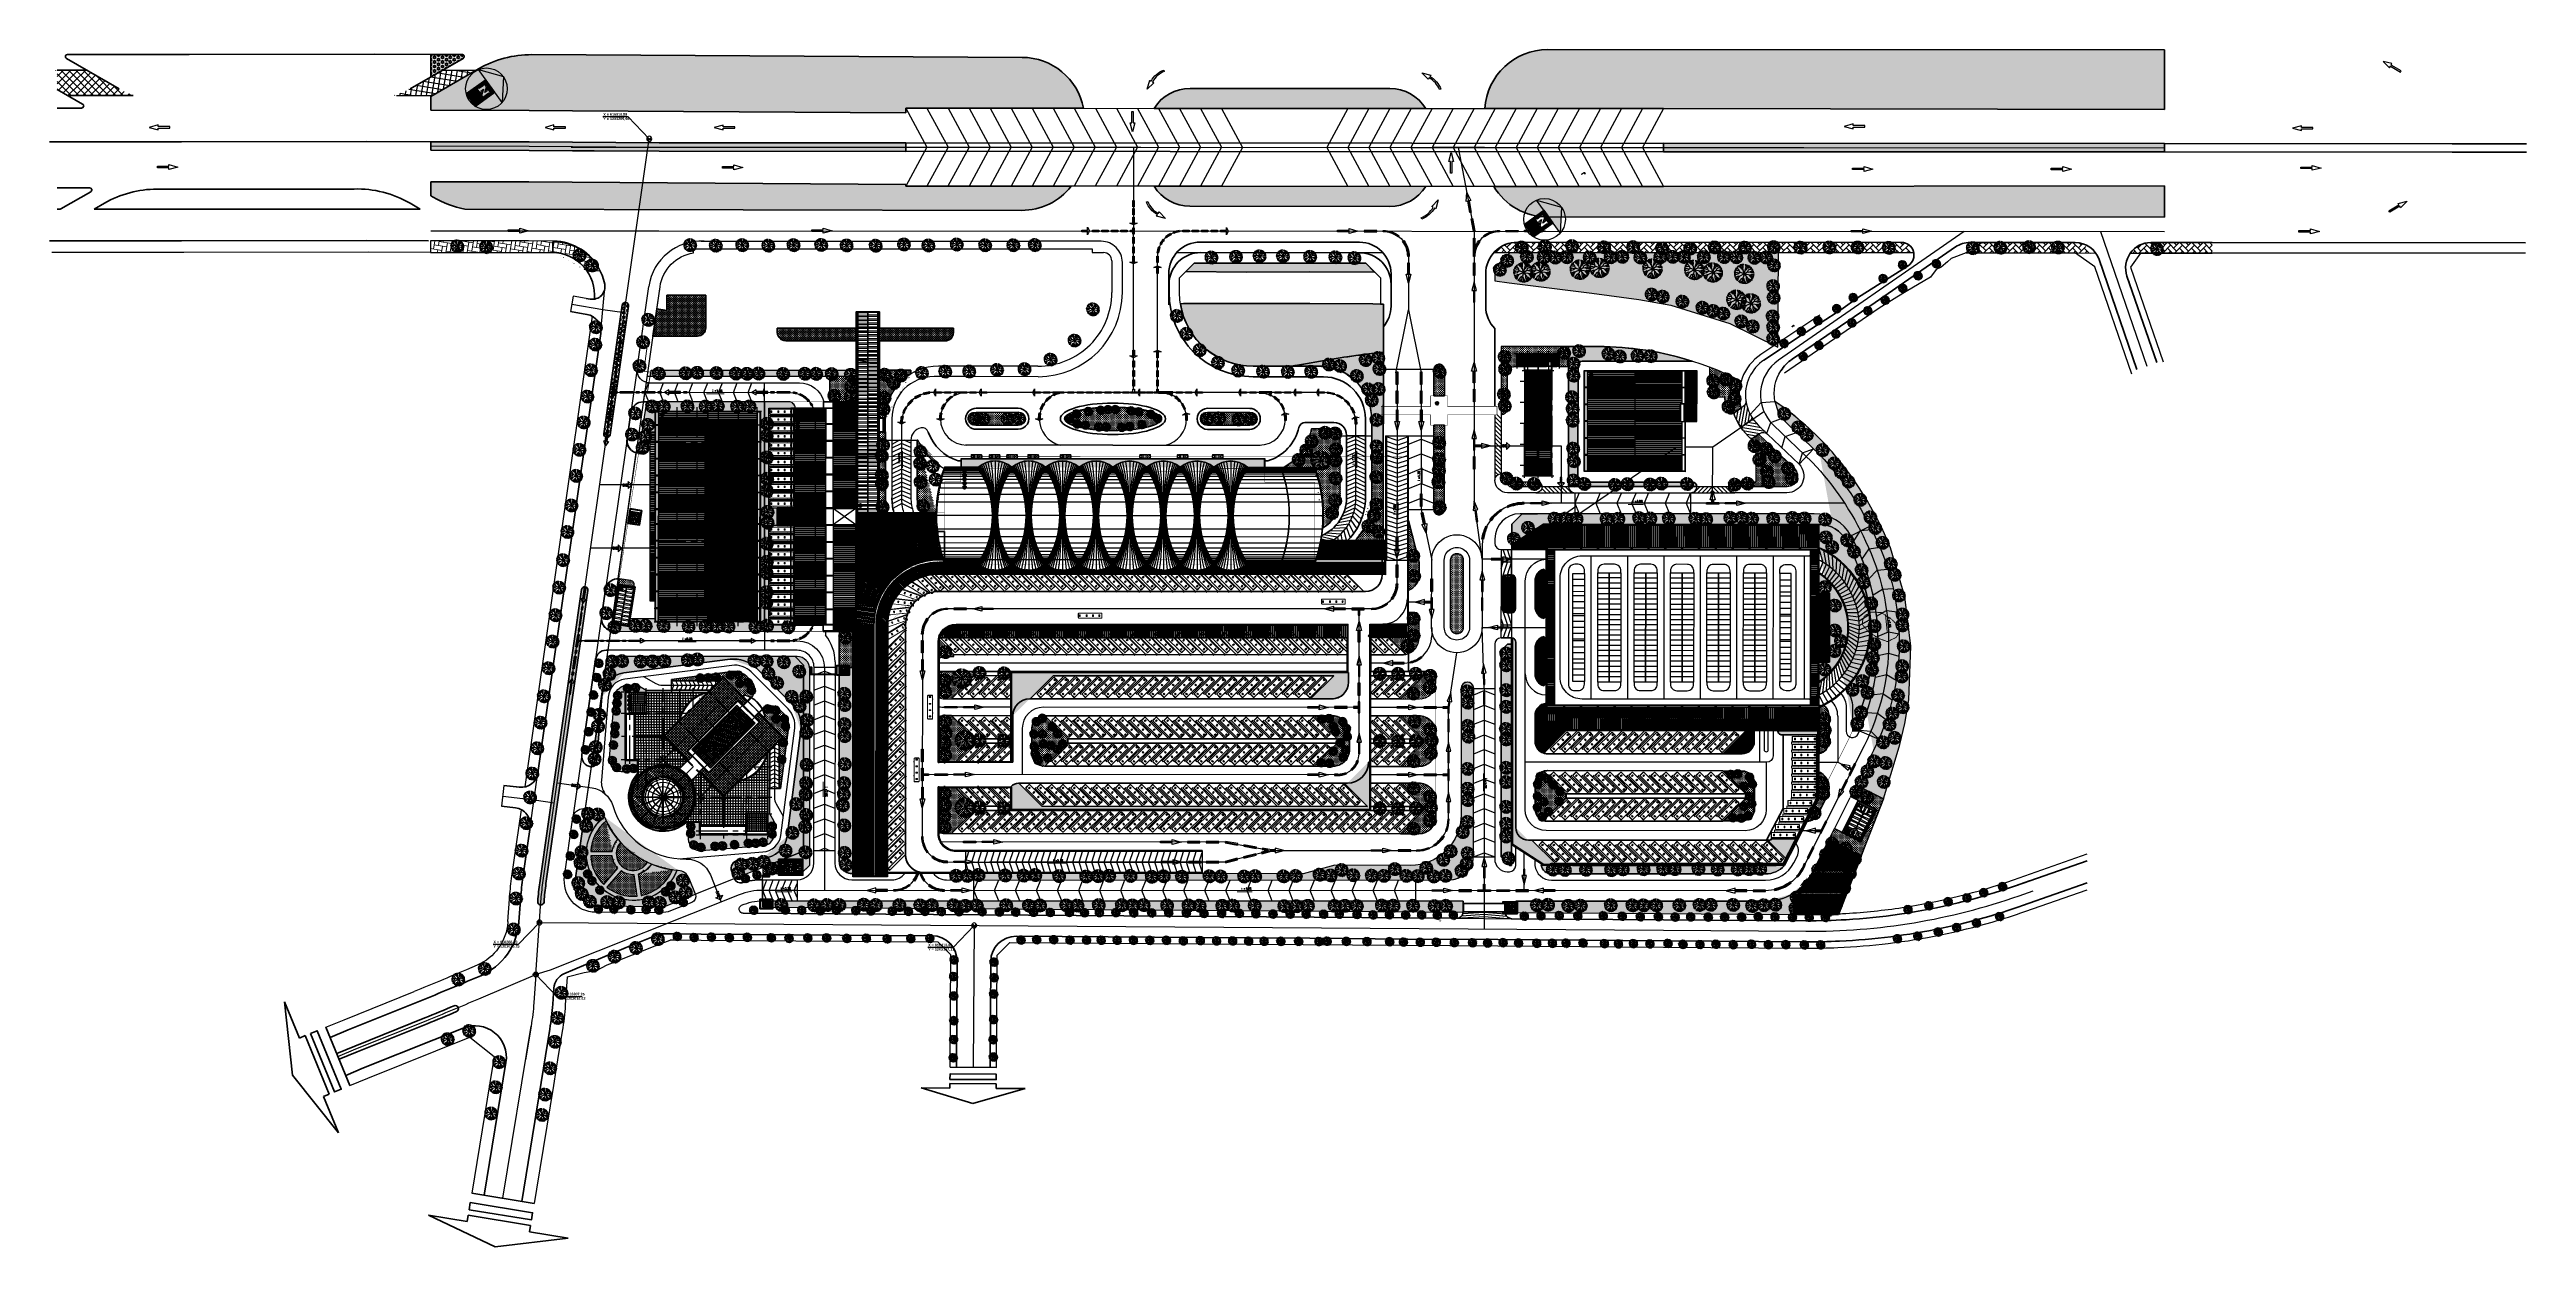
# Model space of a CAD drawing. Header units: millimetres. Extents: x -840588 to 786814, y -467537 to 194195.
# Drawn here: x -393859 to 783160, y -467537 to 106571 of the extents above; entities that cross this region are included whole.
import ezdxf
from ezdxf.enums import TextEntityAlignment as Align

# ---------------------------------------------------------------- set-up
doc = ezdxf.new("R2010")
doc.units = ezdxf.units.MM
doc.header["$LTSCALE"] = 100
doc.header["$MEASUREMENT"] = 0
for name, pattern in [('1-1', [2, 1, -1]), ('3-1', [4, 3, -1]), ('CENTER2', [1.125, 0.75, -0.125, 0.125, -0.125])]:
    doc.linetypes.add(name, pattern=pattern)
for name, color, linetype in [('1gt tim duong', 10, 'Continuous'), ('A-Glaz', 126, 'Continuous'), ('A-Grid', 179, 'CENTER2'), ('A-hatch', 139, 'Continuous'), ('A-Plnt', 23, 'Continuous'), ('A-tree', 3, 'Continuous'), ('A-Wall', 7, 'Continuous'), ('A-Wall-Comp', 8, 'Continuous'), ('A-Wall-Patt', 143, 'Continuous'), ('caycay', 96, 'Continuous'), ('ct-ramdoc', 250, 'Continuous'), ('ctrinh-cot', 7, 'Continuous'), ('ctrinh-mai 1', 16, 'Continuous'), ('ctrinh-mai 2', 24, 'Continuous'), ('GHICHU', 156, 'Continuous'), ('gthong-phan lanxe', 9, 'Continuous'), ('gthong-tim duong', 6, 'Continuous'), ('gthong-viahe', 5, 'Continuous'), ('kichthuoc', 6, 'Continuous'), ('MEPDUONG', 7, 'Continuous'), ('NETPHU', 2, '1-1'), ('timtuyen', 1, 'Continuous')]:
    doc.layers.add(name, color=color, linetype=linetype)
for name, color, linetype, lineweight in [('1GT-DUONG', 7, 'Continuous', 40), ('A-Area', 134, 'Continuous', 35), ('ahs-duongle NCV', 250, 'Continuous', 13), ('AO', 5, '3-1', 13), ('cotdien', 7, 'Continuous', 13), ('ct-bai xe', 95, 'Continuous', 100), ('ct-phan loxe', 95, 'Continuous', 15), ('ct-xebuyt', 148, 'Continuous', 13), ('ctrinh-chinh', 24, 'Continuous', 100), ('ctrinh-net', 95, 'Continuous', 0), ('ctrinh-phu', 234, 'Continuous', 100), ('gthong-duong', 7, 'Continuous', 40), ('PV_X_Lo', 1, 'Continuous', 9), ('Sothua', 7, 'Continuous', 13), ('vtchitieu', 7, 'Continuous', 13)]:
    doc.layers.add(name, color=color, linetype=linetype, lineweight=lineweight)
doc.styles.add('APTIMA', font='')
doc.styles.add('BR.VNI-Helve', font='', dxfattribs={"width": 0.8})
doc.styles.add('CMLIGHTI', font='txt.shx', dxfattribs={"width": 0.9, "oblique": 10})
doc.styles.add('DIM_FONT', font='SIMPLEX.shx', dxfattribs={"width": 0.8})
doc.styles.get("Standard").update_dxf_attribs({"font": 'arial.ttf'})
doc.styles.get('APTIMA').set_extended_font_data('VNI-Aptima')
doc.styles.get('BR.VNI-Helve').set_extended_font_data('VNI-Helve', bold=True)
doc.dimstyles.new('LANG', dxfattribs={"dimtxt": 500, "dimasz": 400, "dimexe": 400, "dimexo": 0.0625, "dimgap": 0.09, "dimtad": 1, "dimdec": 0, "dimlfac": 0.6, "dimzin": 0, "dimdsep": 46, "dimtxsty": 'Standard', "dimcen": 350, "dimclrd": 8, "dimclre": 8, "dimadec": 0, "dimazin": 0, "dimtfac": 1, "dimtdec": 0, "dimtofl": 0, "dimtmove": 0, "dimatfit": 3, "dimfxl": 1, "dimtolj": 1, "dimtzin": 0, "dimlwd": 13, "dimlwe": 13, "dimarcsym": 0})
pattern_1 = [(0, (-615433.3458, -1205242.0826), (3e-16, 0.9375), []), (0, (-615433.0333, -1205242.3951), (3e-16, 0.9375), [])]
pattern_2 = [(0, (-615285.3412, -1205270.4019), (2e-16, 0.625), []), (90, (-615285.3412, -1205270.4019), (-0.625, 2e-16), [])]
pattern_3 = [(180, (615659.3989, -1204737.65825), (-2e-16, 0.75), []), (180, (615659.1489, -1204737.90825), (-2e-16, 0.75), [])]
pattern_4 = [(180, (615658.999, -1205270.4019), (-3e-16, 0.9375), []), (180, (615658.6865, -1205270.7144), (-3e-16, 0.9375), [])]
pattern_5 = [(0, (-615851.4988, -1205293.9018), (6e-16, 1.875), []), (0, (-615850.8738, -1205294.5268), (6e-16, 1.875), [])]
pattern_6 = [(90, (-615851.4988, -1205293.9018), (-0.9375, 2e-16), []), (90, (-615851.1863, -1205293.5893), (-0.9375, 2e-16), [])]
pattern_7 = [(0, (-139265.3557, -1346437.7425), (2e-16, 1.875), []), (0, (-139264.7307, -1346438.3675), (2e-16, 1.875), [])]
pattern_8 = [(90, (-139265.3557, -1346437.7425), (-1.875, 2e-16), []), (90, (-139264.7307, -1346437.1175), (-1.875, 2e-16), [])]
pattern_9 = [(0, (-616518.5953, -1205217.90355), (2e-16, 0.625), []), (90, (-616518.5953, -1205217.90355), (-0.625, 2e-16), [])]
pattern_10 = [(90, (-616518.5953, -1205217.9035), (-0.9375, 2e-16), []), (90, (-616518.2828, -1205217.591), (-0.9375, 2e-16), [])]
pattern_11 = [(0, (-616518.5953, -1205217.9035), (3e-16, 0.9375), []), (0, (-616518.2828, -1205218.216), (3e-16, 0.9375), [])]
pattern_12 = [(0, (-615306.8707, -1205265.5045), (3e-16, 0.9375), []), (0, (-615306.5582, -1205265.817), (3e-16, 0.9375), [])]
pattern_13 = [(0, (-616128.99886, -1205339.904), (2e-16, 0.625), []), (90, (-616128.99886, -1205339.904), (-0.625, 2e-16), [])]
pattern_14 = [(90, (-615214.316, -1205276.3435), (-0.75, 1e-16), []), (90, (-615214.066, -1205276.0935), (-0.75, 1e-16), [])]
pattern_15 = [(179.99999067, (615214.1198, -1205276.4436), (1.526e-07, 0.9375), []), (179.99999067, (615213.8073, -1205276.7561), (1.526e-07, 0.9375), [])]
pattern_16 = [(45, (-615368.85275, -1205061.5058), (-0.61871843354, 0.61871843354), []), (135, (-615368.85275, -1205061.5058), (-0.61871843354, -0.61871843354), [])]
pattern_17 = [(90, (-615368.85275, -1205061.5058), (-0.875, 2e-16), []), (180, (-615368.85275, -1205061.5058), (-2e-16, -0.875), [])]
pattern_18 = [(0, (-1403.52644, -388.72274), (2e-16, 0.74999995), []), (0, (-1403.27644, -388.97274), (2e-16, 0.74999995), [])]
pattern_19 = [(359.977259183, (-616218387.06, -1205141167.6), (500.19841168, 499.80150956), [250, -750]), (89.977259183, (-616218262.1, -1205141292.66), (-499.80150956, 500.19841168), [250, -750])]
pattern_20 = [(359.977259183, (-616218387.06, -1205141167.6), (500.19841168, 499.80150956), [250, -750]), (89.977259183, (-616218262.1, -1205141292.66), (-499.80150956, 500.19841168), [250, -750])]
pattern_21 = [(359.977259183, (-616218387.06, -1205141167.6), (500.19841168, 499.80150956), [250, -750]), (89.977259183, (-616218262.1, -1205141292.66), (-499.80150956, 500.19841168), [250, -750])]
pattern_22 = [(359.977259183, (-616218387.06, -1205141167.6), (500.19841168, 499.80150956), [250, -750]), (89.977259183, (-616218262.1, -1205141292.66), (-499.80150956, 500.19841168), [250, -750])]
pattern_23 = [(359.977259183, (-616218387.06, -1205141167.6), (500.19841168, 499.80150956), [250, -750]), (89.977259183, (-616218262.1, -1205141292.66), (-499.80150956, 500.19841168), [250, -750])]
pattern_24 = [(359.977259184, (-616218387.06, -1205141167.6), (500.19841167, 499.80150956), [250, -750]), (89.977259183, (-616218262.1, -1205141292.66), (-499.80150956, 500.19841167), [250, -750])]
pattern_25 = [(359.977259183, (-616218387.06, -1205141167.6), (500.19841168, 499.80150956), [250, -750]), (89.977259183, (-616218262.1, -1205141292.66), (-499.80150956, 500.19841168), [250, -750])]
pattern_26 = [(359.977259183, (-616218387.06, -1205141167.6), (500.19841168, 499.80150956), [250, -750]), (89.977259183, (-616218262.1, -1205141292.66), (-499.80150956, 500.19841168), [250, -750])]
pattern_27 = [(359.977259183, (-616218387.06, -1205141167.6), (500.19841168, 499.80150956), [250, -750]), (89.977259183, (-616218262.1, -1205141292.66), (-499.80150956, 500.19841168), [250, -750])]
pattern_28 = [(359.977259183, (-616218387.06, -1205141167.6), (500.19841168, 499.80150956), [250, -750]), (89.977259183, (-616218262.1, -1205141292.66), (-499.80150956, 500.19841168), [250, -750])]
pattern_29 = [(359.977259183, (-616218387.06, -1205141167.6), (500.19841168, 499.80150956), [250, -750]), (89.977259183, (-616218262.1, -1205141292.66), (-499.80150956, 500.19841168), [250, -750])]
pattern_30 = [(359.977259183, (-616218387.06, -1205141167.6), (500.19841168, 499.80150956), [250, -750]), (89.977259183, (-616218262.1, -1205141292.66), (-499.80150956, 500.19841168), [250, -750])]
pattern_31 = [(359.977259183, (-616218387.06, -1205141167.6), (500.19841168, 499.80150956), [250, -750]), (89.977259183, (-616218262.1, -1205141292.66), (-499.80150956, 500.19841168), [250, -750])]
pattern_32 = [(359.977259183, (-616218387.06, -1205141167.6), (500.19841168, 499.80150956), [250, -750]), (89.977259183, (-616218262.1, -1205141292.66), (-499.80150956, 500.19841168), [250, -750])]
pattern_33 = [(359.97726749, (-616218387.06, -1205141167.6), (0.23809542, 599.99988962), []), (89.977259183, (-616218387.06, -1205141167.6), (-599.7619205, 600.23794393), [599.99993686, -599.99993686])]
pattern_34 = [(44.93257, (61165.3, 58185.5), (3.329, 2828.425), [6000, -2000]), (134.93257, (62581.2, 59598), (3.329, 2828.425), [6000, -2000])]

# ---------------------------------------------------------------- blocks, each defined once
blk = doc.blocks.new('A$C2986390C')
blk.add_hatch(color=256).paths.add_polyline_path([(-9.4, 3.6), (9.8, 3.6), (0.2, 11.2)])
h = blk.add_hatch(color=256)
h.paths.add_polyline_path([(-3.4, -7.9), (3.9, -7.9), (3.9, 3.6), (-3.4, 3.6)])
h.paths.add_polyline_path([(-2.4, -2.4), (-2.4, -1.5), (-1.9, -1.5), (-1.9, 1.1), (-2.4, 1.1), (-2.4, 1.9), (-0.5, 1.9), (0.1, 1.1), (0.6, 1.1), (0.6, 1.9), (3.1, 1.9), (3.1, 1.1), (2.5, 1.1), (2.5, -2.4), (1.4, -2.4), (0.7, -1.5), (0, -1.5), (0, -2.4)], flags=16)
for points in [[(0.2, 11.2), (9.8, 3.6), (-9.4, 3.6)], [(-3.4, -7.9), (3.9, -7.9), (3.9, 3.6), (-3.4, 3.6)], [(-2.4, -2.4), (0, -2.4), (0, -1.5), (-0.5, -1.5), (-0.5, 0.1), (1.4, -2.4), (2.5, -2.4), (2.5, 1.1), (3.1, 1.1), (3.1, 1.9), (0.6, 1.9), (0.6, 1.1), (1.2, 1.1), (1.2, -0.4), (-0.5, 1.9), (-2.4, 1.9), (-2.4, 1.1), (-1.9, 1.1), (-1.9, -1.5), (-2.4, -1.5)]]:
    blk.add_lwpolyline(points, close=True)
blk.add_circle((0.2, 1.3), 9.89)
blk = doc.blocks.new('ctr tramxebuyt')
at = {"layer": 'ctrinh-mai 1'}
h = blk.add_hatch(dxfattribs=at)
h.set_pattern_fill('ANSI32', color=256, scale=2.5, angle=315, style=0)
h.set_pattern_definition(pattern_1)
h.paths.add_polyline_path([(26.6, 4), (26.6, 43.8), (37.3, 43.8), (37.3, 4)])
h = blk.add_hatch(dxfattribs=at)
h.set_pattern_fill('ANSI32', color=256, scale=2.5, angle=315, style=0)
h.set_pattern_definition(pattern_1)
h.paths.add_polyline_path([(26.6, -4), (26.6, -43.8), (37.3, -43.8), (37.3, -4)])
at = {"layer": 'ctrinh-mai 2'}
h = blk.add_hatch(dxfattribs=at)
h.set_pattern_fill('ANSI32', color=256, scale=2.5, angle=315, style=0)
h.set_pattern_definition(pattern_1)
h.paths.add_polyline_path([(8.1, 51.3), (23, 51.3), (23, 4.2), (8.1, 4.2)])
h = blk.add_hatch(dxfattribs=at)
h.set_pattern_fill('ANSI37', color=256, scale=5, angle=315, style=0)
h.set_pattern_definition(pattern_2)
h.paths.add_polyline_path([(37.3, 54.3), (26.8, 54.3), (26.8, 44), (37.3, 44)])
h = blk.add_hatch(dxfattribs=at)
h.set_pattern_fill('ANSI37', color=256, scale=5, angle=315, style=0)
h.set_pattern_definition(pattern_2)
h.paths.add_polyline_path([(22.9, 4), (0.2, 4), (0.2, -4), (22.9, -4)])
h = blk.add_hatch(dxfattribs=at)
h.set_pattern_fill('ANSI32', color=256, scale=2.5, angle=315, style=0)
h.set_pattern_definition(pattern_1)
h.paths.add_polyline_path([(8.1, -51.3), (23, -51.3), (23, -4.3), (8.1, -4.3)])
h = blk.add_hatch(dxfattribs=at)
h.set_pattern_fill('ANSI37', color=256, scale=5, angle=315, style=0)
h.set_pattern_definition(pattern_2)
h.paths.add_polyline_path([(37.3, -44), (26.8, -44), (26.8, -54.3), (37.3, -54.3)])
at = {"ltscale": 5}
blk.add_lwpolyline([(23.1, 4.2), (0, 4.2), (0, -4.3), (23.1, -4.3), (23.1, 4.2)], dxfattribs=at)
at = {"layer": 'A-hatch', "ltscale": 5}
for p, q in [((26.8, 3.8), (37.3, -3.8)), ((37.3, 3.8), (26.8, -3.8))]:
    blk.add_line(p, q, dxfattribs=at)
at = {"layer": 'A-Wall'}
blk.add_lwpolyline([(21.8, 54.5), (21.8, 51.5), (6.5, 51.5), (6.5, 4.2), (0, 4.2), (0, -4.3), (6.5, -4.3), (6.5, -51.5), (21.8, -51.5), (21.8, -54.5), (37.5, -54.5), (37.5, 54.5), (21.8, 54.5)], dxfattribs=at)
for points in [[(26.6, 54.5), (37.5, 54.5), (37.5, 43.8), (26.6, 43.8)], [(26.6, -54.5), (37.5, -54.5), (37.5, -43.8), (26.6, -43.8)]]:
    blk.add_lwpolyline(points, close=True, dxfattribs=at)
at = {"layer": 'A-Wall-Patt'}
for p, q in [((8.1, 51.3), (8.1, 4.2)), ((8.1, -51.3), (8.1, -4.3))]:
    blk.add_line(p, q, dxfattribs=at)
for points in [[(26.6, 51.5), (6.5, 51.5), (6.5, 4.2), (8, 4.2)], [(26.6, 51.3), (6.7, 51.3), (6.7, 4.2), (8, 4.2)], [(7.8, 4.2), (8, 4.2), (8, 51.3), (23, 51.3), (23, 4.2)], [(23.1, 4.2), (23.1, 51.3), (8, 51.3), (8, 4.2), (8, 4.2), (8, 4.2)], [(26.6, 54.5), (21.8, 54.5), (21.8, 51.5)], [(26.6, 54.3), (22, 54.3), (22, 51.5)], [(26.8, -3.7), (26.8, 3.8), (26.6, 3.8), (26.6, -3.8)], [(26.8, -51.5), (6.5, -51.5), (6.5, -4.3), (8, -4.3)], [(26.8, -51.3), (6.7, -51.3), (6.7, -4.3), (8, -4.3)], [(23.1, -4.3), (23.1, -51.3), (8, -51.3), (8, -4.3), (8, -4.3), (8, -4.3)], [(26.6, -4), (26.6, -43.8), (37.3, -43.8), (37.3, -4), (26.6, -4)], [(26.6, -54.5), (21.8, -54.5), (21.8, -51.5)], [(26.6, -54.3), (22, -54.3), (22, -51.5)]]:
    blk.add_lwpolyline(points, dxfattribs=at)
for points in [[(26.8, 54.3), (37.3, 54.3), (37.3, 44), (26.8, 44)], [(26.6, 4), (26.6, 43.8), (37.3, 43.8), (37.3, 4), (26.6, 4)], [(37.3, 43.8), (37.3, -43.8), (37.5, -43.8), (37.5, 43.8)], [(26.6, 3.8), (37.3, 3.8), (37.3, 4), (26.6, 4)], [(26.6, -3.8), (37.3, -3.8), (37.3, -4), (26.6, -4)], [(26.8, -54.3), (37.3, -54.3), (37.3, -44), (26.8, -44)]]:
    blk.add_lwpolyline(points, close=True, dxfattribs=at)
at = {"layer": 'ctrinh-chinh'}
for points in [[(8, 43.9), (6.7, 43.9), (6.7, 44.1), (8, 44.1)], [(8, 35.9), (6.7, 35.9), (6.7, 36.1), (8, 36.1)], [(26.6, 43.9), (23, 43.9), (23, 44.1), (26.6, 44.1)], [(26.6, 35.9), (23.1, 35.9), (23.1, 36.1), (26.6, 36.1)], [(8, 27.9), (6.7, 27.9), (6.7, 28.1), (8, 28.1)], [(26.6, 27.9), (23.1, 27.9), (23.1, 28.1), (26.6, 28.1)], [(8, 19.9), (6.7, 19.9), (6.7, 20.1), (8, 20.1)], [(8, 11.9), (6.7, 11.9), (6.7, 12.1), (8, 12.1)], [(26.6, 19.9), (23.1, 19.9), (23.1, 20.1), (26.6, 20.1)], [(26.6, 11.9), (23.1, 11.9), (23.1, 12.1), (26.6, 12.1)], [(22.9, 4), (0.2, 4), (0.2, -4), (22.9, -4)], [(26.6, 3.9), (23.1, 3.9), (23.1, 4.1), (26.6, 4.1)], [(26.6, -4.1), (23.1, -4.1), (23.1, -3.9), (26.6, -3.9)], [(8, -11.9), (6.7, -11.9), (6.7, -12.1), (8, -12.1)], [(8, -19.9), (6.7, -19.9), (6.7, -20.1), (8, -20.1)], [(26.6, -11.9), (23.1, -11.9), (23.1, -12.1), (26.6, -12.1)], [(26.6, -19.9), (23.1, -19.9), (23.1, -20.1), (26.6, -20.1)], [(8, -27.9), (6.7, -27.9), (6.7, -28.1), (8, -28.1)], [(26.6, -27.9), (23.1, -27.9), (23.1, -28.1), (26.6, -28.1)], [(8, -35.9), (6.7, -35.9), (6.7, -36.1), (8, -36.1)], [(8, -43.9), (6.7, -43.9), (6.7, -44.1), (8, -44.1)], [(26.6, -44.1), (23, -44.1), (23, -43.9), (26.6, -43.9)], [(26.6, -35.9), (23.1, -35.9), (23.1, -36.1), (26.6, -36.1)]]:
    blk.add_lwpolyline(points, close=True, dxfattribs=at)
at = {"layer": 'ctrinh-mai 1'}
for points in [[(8.1, 51.3), (23, 51.3), (23, 4.2), (8.1, 4.2)], [(8.1, -51.3), (23, -51.3), (23, -4.3), (8.1, -4.3)]]:
    blk.add_lwpolyline(points, close=True, dxfattribs=at)
blk = doc.blocks.new('luoicot ttdvtchhoa')
at = {"layer": 'A-Grid', "ltscale": 0.2}
for p, q in [((-25.5, 50), (25.5, 50)), ((-23.5, -52), (-23.5, 52)), ((-14.5, -52), (-14.5, 52)), ((-5, -52), (-5, 52)), ((0, -52), (0, 52)), ((5, -52), (5, 52)), ((14.5, -52), (14.5, 52)), ((23.5, -52), (23.5, 52)), ((-25.5, 43.5), (25.5, 43.5)), ((-25.5, 35.5), (25.5, 35.5)), ((-25.5, 27.5), (25.5, 27.5)), ((-25.5, 19.5), (25.5, 19.5)), ((-25.5, 11.5), (25.5, 11.5)), ((-25.5, 3.5), (25.5, 3.5)), ((-25.5, -3.5), (25.5, -3.5)), ((-25.5, -11.5), (25.5, -11.5)), ((-25.5, -19.5), (25.5, -19.5)), ((-25.5, -27.5), (25.5, -27.5)), ((-25.5, -35.5), (25.5, -35.5)), ((-25.5, -43.5), (25.5, -43.5)), ((-25.5, -50), (25.5, -50))]:
    blk.add_line(p, q, dxfattribs=at)
blk = doc.blocks.new('ttdvtchhoa')
at = {"layer": 'ctrinh-mai 1'}
h = blk.add_hatch(dxfattribs=at)
h.set_pattern_fill('ANSI32', color=256, scale=2.5, angle=315, style=0)
h.set_pattern_definition(pattern_4)
h.paths.add_polyline_path([(-1.5, -42.5), (0, -42.5), (0, -49.8), (-23.5, -49.8), (-23.5, 49.8), (0, 49.8), (0, 42.5), (-1.5, 42.5)])
h = blk.add_hatch(dxfattribs=at)
h.set_pattern_fill('ANSI32', color=256, scale=3, angle=315, style=0)
h.set_pattern_definition([(0, (-615385.7666, -1205244.8653), (3e-16, 1.125), []), (0, (-615385.3916, -1205245.2403), (3e-16, 1.125), [])])
h.paths.add_polyline_path([(-25, -40), (-25, 40), (-27.5, 40), (-27.5, -40)])
h = blk.add_hatch(dxfattribs=at)
h.set_pattern_fill('ANSI32', color=256, scale=2, angle=315, style=0)
h.set_pattern_definition(pattern_3)
h.paths.add_polyline_path([(0, -42.5), (-1.5, -42.5), (-1.5, 42.5), (0, 42.5)])
at = {"layer": 'ctrinh-mai 2'}
h = blk.add_hatch(dxfattribs=at)
h.set_pattern_fill('ANSI32', color=256, scale=2.5, angle=315, style=0)
h.set_pattern_definition(pattern_4)
h.paths.add_polyline_path([(1.5, 42.5), (0, 42.5), (0, 49.8), (23.5, 49.8), (23.5, -49.8), (0, -49.8), (0, -42.5), (1.5, -42.5)])
h = blk.add_hatch(dxfattribs=at)
h.set_pattern_fill('ANSI32', color=256, scale=2, angle=315, style=0)
h.set_pattern_definition(pattern_3)
h.paths.add_polyline_path([(0, 42.5), (1.5, 42.5), (1.5, -42.5), (0, -42.5)])
at = {"layer": 'A-Wall'}
blk.add_line((0, 50), (0, -50), dxfattribs=at)
for points in [[(-25, 50), (25, 50), (25, -50), (-25, -50)], [(-1.5, -44), (1.5, -44), (1.5, 44), (-1.5, 44)]]:
    blk.add_lwpolyline(points, close=True, dxfattribs=at)
at = {"layer": 'A-Wall-Patt'}
blk.add_lwpolyline([(-25, 40), (-27.5, 40), (-27.5, -40), (-25, -40)], dxfattribs=at)
for points in [[(-24.8, 43.4), (-23.5, 43.4), (-23.5, 43.6), (-24.8, 43.6)], [(-24.8, 35.4), (-23.5, 35.4), (-23.5, 35.6), (-24.8, 35.6)], [(24.8, 43.4), (23.5, 43.4), (23.5, 43.6), (24.8, 43.6)], [(24.8, 35.4), (23.5, 35.4), (23.5, 35.6), (24.8, 35.6)], [(-24.8, 27.4), (-23.5, 27.4), (-23.5, 27.6), (-24.8, 27.6)], [(24.8, 27.4), (23.5, 27.4), (23.5, 27.6), (24.8, 27.6)], [(-24.8, 19.4), (-23.5, 19.4), (-23.5, 19.6), (-24.8, 19.6)], [(24.8, 19.4), (23.5, 19.4), (23.5, 19.6), (24.8, 19.6)], [(-24.8, 11.4), (-23.5, 11.4), (-23.5, 11.6), (-24.8, 11.6)], [(-24.8, 3.4), (-23.5, 3.4), (-23.5, 3.6), (-24.8, 3.6)], [(24.8, 11.4), (23.5, 11.4), (23.5, 11.6), (24.8, 11.6)], [(24.8, 3.4), (23.5, 3.4), (23.5, 3.6), (24.8, 3.6)], [(-24.8, -3.6), (-23.5, -3.6), (-23.5, -3.4), (-24.8, -3.4)], [(-24.8, -11.6), (-23.5, -11.6), (-23.5, -11.4), (-24.8, -11.4)], [(24.8, -3.4), (23.5, -3.4), (23.5, -3.6), (24.8, -3.6)], [(24.8, -11.4), (23.5, -11.4), (23.5, -11.6), (24.8, -11.6)], [(-24.8, -19.6), (-23.5, -19.6), (-23.5, -19.4), (-24.8, -19.4)], [(24.8, -19.4), (23.5, -19.4), (23.5, -19.6), (24.8, -19.6)], [(-24.8, -27.6), (-23.5, -27.6), (-23.5, -27.4), (-24.8, -27.4)], [(24.8, -27.4), (23.5, -27.4), (23.5, -27.6), (24.8, -27.6)], [(-24.8, -35.6), (-23.5, -35.6), (-23.5, -35.4), (-24.8, -35.4)], [(-24.8, -43.6), (-23.5, -43.6), (-23.5, -43.4), (-24.8, -43.4)], [(24.8, -35.4), (23.5, -35.4), (23.5, -35.6), (24.8, -35.6)], [(24.8, -43.4), (23.5, -43.4), (23.5, -43.6), (24.8, -43.6)]]:
    blk.add_lwpolyline(points, close=True, dxfattribs=at)
at = {"layer": 'ctrinh-chinh'}
for p, q in [((-23.5, 49.8), (-23.5, -49.8)), ((23.5, 49.8), (23.5, -49.8))]:
    blk.add_line(p, q, dxfattribs=at)
blk.add_lwpolyline([(-24.8, 49.8), (24.8, 49.8), (24.8, -49.8), (-24.8, -49.8)], close=True, dxfattribs=at)
blk = doc.blocks.new('VCOTDEN')
blk.add_line((0, 0), (0, 2.4))
at = {"const_width": 0.375}
blk.add_lwpolyline([(-0.2, 0, 1), (0.2, 0, 1)], format="xyb", close=True, dxfattribs=at)
blk.add_lwpolyline([(0, 2.4), (0, 2.5), (0.1, 2.7), (0.2, 2.7), (0.4, 2.8)])
blk.add_lwpolyline([(1.6, 3.4, 0.165067), (1.5, 3.5, 0.105723), (1.3, 3.5, 0.068875), (1.1, 3.5, 0.055065), (0.8, 3.4, 0.055065), (0.6, 3.3, 0.068875), (0.4, 3.1, 0.105723), (0.3, 2.9, 0.165067), (0.4, 2.8, 0.165067), (0.4, 2.7, 0.105723), (0.7, 2.6, 0.068875), (0.9, 2.6, 0.055065), (1.1, 2.7, 0.055065), (1.4, 2.9, 0.068875), (1.5, 3, 0.105723), (1.6, 3.2, 0.165067)], format="xyb", close=True)
blk = doc.blocks.new('mt')
at = {"layer": 'gthong-duong'}
for p, q in [((9.37, 0), (5.44, 13.47)), ((5.44, 6), (5.44, 13.47)), ((0, -6), (0, 6)), ((4.25, 6), (5.44, 6)), ((4.25, -6), (4.25, 6)), ((9.37, 0), (5.44, -13.47)), ((4.25, -6), (5.44, -6)), ((5.44, -13.47), (5.44, -6))]:
    blk.add_line(p, q, dxfattribs=at)
blk.add_lwpolyline([(3.19, 6), (1.8, 6), (1.8, -6), (3.19, -6)], close=True, dxfattribs=at)
blk = doc.blocks.new('plxe')
at = {"ltscale": 0.1}
for p, q in [((0, 0), (-8.5, 8.5)), ((-0.4, -0.4), (0.4, 0.4))]:
    blk.add_line(p, q, dxfattribs=at)
blk = doc.blocks.new('nhabaove')
at = {"layer": 'ctrinh-mai 1'}
h = blk.add_hatch(dxfattribs=at)
h.set_pattern_fill('AR-RSHKE', color=256, scale=0.1, style=0)
h.set_pattern_definition([(0, (-615727.2988, -1205194.1014), (2.55, 1.2), [0.6, -0.5, 0.7, -0.3, 0.9, -0.4]), (0, (-615726.6988, -1205194.0514), (2.55, 1.2), [0.5, -1.9, 0.4, -0.6]), (0, (-615725.4988, -1205194.1764), (2.55, 1.2), [0.3, -3.1]), (90, (-615727.2988, -1205194.1014), (-0.85, 1.2), [1.15, -3.65]), (90, (-615726.6988, -1205194.1014), (-0.85, 1.2), [1.125, -3.675]), (90, (-615726.1988, -1205194.1014), (-0.85, 1.2), [1.05, -3.75]), (90, (-615725.4988, -1205194.1764), (-0.85, 1.2), [1.15, -3.65]), (90, (-615725.1988, -1205194.1764), (-0.85, 1.2), [1.15, -3.65]), (90, (-615724.2988, -1205194.1014), (-0.85, 1.2), [1.1, -3.7])])
h.paths.add_polyline_path([(-5.8, 0.8), (-0.8, 0.8), (-3.3, 2.8)])
h = blk.add_hatch(dxfattribs=at)
h.set_pattern_fill('AR-RSHKE', color=256, scale=0.1, angle=90, style=0)
h.set_pattern_definition([(90, (-615727.2988, -1205194.1014), (-1.2, 2.55), [0.6, -0.5, 0.7, -0.3, 0.9, -0.4]), (90, (-615727.3488, -1205193.5014), (-1.2, 2.55), [0.5, -1.9, 0.4, -0.6]), (90, (-615727.2238, -1205192.3014), (-1.2, 2.55), [0.3, -3.1]), (180, (-615727.2988, -1205194.1014), (-1.2, -0.85), [1.15, -3.65]), (180, (-615727.2988, -1205193.5014), (-1.2, -0.85), [1.125, -3.675]), (180, (-615727.2988, -1205193.0014), (-1.2, -0.85), [1.05, -3.75]), (180, (-615727.2238, -1205192.3014), (-1.2, -0.85), [1.15, -3.65]), (180, (-615727.2238, -1205192.0014), (-1.2, -0.85), [1.15, -3.65]), (180, (-615727.2988, -1205191.1014), (-1.2, -0.85), [1.1, -3.7])])
h.paths.add_polyline_path([(-3.3, 2.8), (-0.8, 0.8), (-0.8, 4.8)])
at = {"layer": 'ctrinh-mai 2'}
h = blk.add_hatch(dxfattribs=at)
h.set_pattern_fill('AR-RSHKE', color=256, scale=0.1, angle=270, style=0)
h.set_pattern_definition([(270, (-615727.2988, -1205194.1014), (1.2, -2.55), [0.6, -0.5, 0.7, -0.3, 0.9, -0.4]), (270, (-615727.2488, -1205194.7014), (1.2, -2.55), [0.5, -1.9, 0.4, -0.6]), (270, (-615727.3738, -1205195.9014), (1.2, -2.55), [0.3, -3.1]), (0, (-615727.2988, -1205194.1014), (1.2, 0.85), [1.15, -3.65]), (0, (-615727.2988, -1205194.7014), (1.2, 0.85), [1.125, -3.675]), (0, (-615727.2988, -1205195.2014), (1.2, 0.85), [1.05, -3.75]), (0, (-615727.3738, -1205195.9014), (1.2, 0.85), [1.15, -3.65]), (0, (-615727.3738, -1205196.2014), (1.2, 0.85), [1.15, -3.65]), (0, (-615727.2988, -1205197.1014), (1.2, 0.85), [1.1, -3.7])])
h.paths.add_polyline_path([(-5.8, 4.8), (-5.8, 0.8), (-3.3, 2.8)])
h = blk.add_hatch(dxfattribs=at)
h.set_pattern_fill('AR-RSHKE', color=256, scale=0.1, angle=180, style=0)
h.set_pattern_definition([(180, (-615727.2988, -1205194.1014), (-2.55, -1.2), [0.6, -0.5, 0.7, -0.3, 0.9, -0.4]), (180, (-615727.8988, -1205194.1514), (-2.55, -1.2), [0.5, -1.9, 0.4, -0.6]), (180, (-615729.0988, -1205194.0264), (-2.55, -1.2), [0.3, -3.1]), (270, (-615727.2988, -1205194.1014), (0.85, -1.2), [1.15, -3.65]), (270, (-615727.8988, -1205194.1014), (0.85, -1.2), [1.125, -3.675]), (270, (-615728.3988, -1205194.1014), (0.85, -1.2), [1.05, -3.75]), (270, (-615729.0988, -1205194.0264), (0.85, -1.2), [1.15, -3.65]), (270, (-615729.3988, -1205194.0264), (0.85, -1.2), [1.15, -3.65]), (270, (-615730.2988, -1205194.1014), (0.85, -1.2), [1.1, -3.7])])
h.paths.add_polyline_path([(-0.8, 4.8), (-5.8, 4.8), (-3.3, 2.8)])
at = {"layer": 'ctrinh-phu'}
for p, q in [((-5.8, 4.8), (-0.8, 0.8)), ((-0.8, 4.8), (-5.8, 0.8))]:
    blk.add_line(p, q, dxfattribs=at)
for points in [[(-7.1, 0), (0, 0), (0, 5.6), (-7.1, 5.6)], [(-6.9, 0.2), (-0.2, 0.2), (-0.2, 5.4), (-6.9, 5.4)], [(-5.8, 0.8), (-0.8, 0.8), (-0.8, 4.8), (-5.8, 4.8)]]:
    blk.add_lwpolyline(points, close=True, dxfattribs=at)
blk = doc.blocks.new('NBV CP')
at = {"layer": 'ctrinh-mai 1'}
h = blk.add_hatch(dxfattribs=at)
h.set_pattern_fill('AR-RSHKE', color=256, scale=0.1, style=0)
h.set_pattern_definition([(0, (-616043.7963, -1205081.9573), (2.55, 1.2), [0.6, -0.5, 0.7, -0.3, 0.9, -0.4]), (0, (-616043.1963, -1205081.9073), (2.55, 1.2), [0.5, -1.9, 0.4, -0.6]), (0, (-616041.9963, -1205082.0323), (2.55, 1.2), [0.3, -3.1]), (90, (-616043.7963, -1205081.9573), (-0.85, 1.2), [1.15, -3.65]), (90, (-616043.1963, -1205081.9573), (-0.85, 1.2), [1.125, -3.675]), (90, (-616042.6963, -1205081.9573), (-0.85, 1.2), [1.05, -3.75]), (90, (-616041.9963, -1205082.0323), (-0.85, 1.2), [1.15, -3.65]), (90, (-616041.6963, -1205082.0323), (-0.85, 1.2), [1.15, -3.65]), (90, (-616040.7963, -1205081.9573), (-0.85, 1.2), [1.1, -3.7])])
h.paths.add_polyline_path([(-5.8, 0.8), (-0.8, 0.8), (-3.3, 2.8)])
h = blk.add_hatch(dxfattribs=at)
h.set_pattern_fill('AR-RSHKE', color=256, scale=0.1, angle=90, style=0)
h.set_pattern_definition([(90, (-616043.7963, -1205081.9573), (-1.2, 2.55), [0.6, -0.5, 0.7, -0.3, 0.9, -0.4]), (90, (-616043.8463, -1205081.3573), (-1.2, 2.55), [0.5, -1.9, 0.4, -0.6]), (90, (-616043.7213, -1205080.1573), (-1.2, 2.55), [0.3, -3.1]), (180, (-616043.7963, -1205081.9573), (-1.2, -0.85), [1.15, -3.65]), (180, (-616043.7963, -1205081.3573), (-1.2, -0.85), [1.125, -3.675]), (180, (-616043.7963, -1205080.8573), (-1.2, -0.85), [1.05, -3.75]), (180, (-616043.7213, -1205080.1573), (-1.2, -0.85), [1.15, -3.65]), (180, (-616043.7213, -1205079.8573), (-1.2, -0.85), [1.15, -3.65]), (180, (-616043.7963, -1205078.9573), (-1.2, -0.85), [1.1, -3.7])])
h.paths.add_polyline_path([(-3.3, 2.8), (-0.8, 0.8), (-0.8, 4.8)])
at = {"layer": 'ctrinh-mai 2'}
h = blk.add_hatch(dxfattribs=at)
h.set_pattern_fill('AR-RSHKE', color=256, scale=0.1, angle=270, style=0)
h.set_pattern_definition([(270, (-616043.7963, -1205081.9573), (1.2, -2.55), [0.6, -0.5, 0.7, -0.3, 0.9, -0.4]), (270, (-616043.7463, -1205082.5573), (1.2, -2.55), [0.5, -1.9, 0.4, -0.6]), (270, (-616043.8713, -1205083.7573), (1.2, -2.55), [0.3, -3.1]), (0, (-616043.7963, -1205081.9573), (1.2, 0.85), [1.15, -3.65]), (0, (-616043.7963, -1205082.5573), (1.2, 0.85), [1.125, -3.675]), (0, (-616043.7963, -1205083.0573), (1.2, 0.85), [1.05, -3.75]), (0, (-616043.8713, -1205083.7573), (1.2, 0.85), [1.15, -3.65]), (0, (-616043.8713, -1205084.0573), (1.2, 0.85), [1.15, -3.65]), (0, (-616043.7963, -1205084.9573), (1.2, 0.85), [1.1, -3.7])])
h.paths.add_polyline_path([(-5.8, 4.8), (-5.8, 0.8), (-3.3, 2.8)])
h = blk.add_hatch(dxfattribs=at)
h.set_pattern_fill('AR-RSHKE', color=256, scale=0.1, angle=180, style=0)
h.set_pattern_definition([(180, (-616043.7963, -1205081.9573), (-2.55, -1.2), [0.6, -0.5, 0.7, -0.3, 0.9, -0.4]), (180, (-616044.3963, -1205082.0073), (-2.55, -1.2), [0.5, -1.9, 0.4, -0.6]), (180, (-616045.5963, -1205081.8823), (-2.55, -1.2), [0.3, -3.1]), (270, (-616043.7963, -1205081.9573), (0.85, -1.2), [1.15, -3.65]), (270, (-616044.3963, -1205081.9573), (0.85, -1.2), [1.125, -3.675]), (270, (-616044.8963, -1205081.9573), (0.85, -1.2), [1.05, -3.75]), (270, (-616045.5963, -1205081.8823), (0.85, -1.2), [1.15, -3.65]), (270, (-616045.8963, -1205081.8823), (0.85, -1.2), [1.15, -3.65]), (270, (-616046.7963, -1205081.9573), (0.85, -1.2), [1.1, -3.7])])
h.paths.add_polyline_path([(-0.8, 4.8), (-5.8, 4.8), (-3.3, 2.8)])
at = {"layer": 'A-Wall-Patt'}
for points in [[(-7.1, 0.8), (-7.1, 0), (0, 0), (0, 5.6), (-7.1, 5.6), (-7.1, 4.8), (-25.8, 4.8), (-25.8, 0.8), (-7.1, 0.8)], [(-7.1, 0.8), (-7.1, 0), (0, 0), (0, 5.6), (-7.1, 5.6), (-7.1, 4.8)]]:
    blk.add_lwpolyline(points, dxfattribs=at)
for points in [[(-25.8, 4.8), (-25.8, 0.8), (-5.8, 0.8), (-5.8, 4.8)], [(-25.6, 4.6), (-25.6, 1), (-6, 1), (-6, 4.6)]]:
    blk.add_lwpolyline(points, close=True, dxfattribs=at)
at = {"layer": 'ctrinh-phu'}
for p, q in [((-5.8, 4.8), (-0.8, 0.8)), ((-0.8, 4.8), (-5.8, 0.8))]:
    blk.add_line(p, q, dxfattribs=at)
blk.add_lwpolyline([(-6.9, 0.8), (-6.9, 0.2), (-0.2, 0.2), (-0.2, 5.4), (-6.9, 5.4), (-6.9, 4.8)], dxfattribs=at)
blk.add_lwpolyline([(-5.8, 0.8), (-0.8, 0.8), (-0.8, 4.8), (-5.8, 4.8)], close=True, dxfattribs=at)
blk = doc.blocks.new('CONGP')
at = {"layer": 'A-Wall-Patt'}
for points in [[(-0.8, -2.3), (-0.2, -2.3), (-0.2, -2), (-0.8, -2)], [(-0.6, -2.5), (10.7, -2.5), (10.7, -2.3), (-0.6, -2.3)]]:
    blk.add_lwpolyline(points, close=True, dxfattribs=at)
at = {"layer": 'ctrinh-phu'}
for points in [[(-1, 1), (-1, -2), (0, -2), (0, 1)], [(-0.8, 0.8), (-0.8, -1.8), (-0.2, -1.8), (-0.2, 0.8)]]:
    blk.add_lwpolyline(points, close=True, dxfattribs=at)
blk = doc.blocks.new('tang cao')
blk.add_hatch(color=256).paths.add_polyline_path([(0.8, 0, 1), (-0.8, 0, 1)])
blk.add_circle((0, 0), 0.75)
blk = doc.blocks.new('luoicot tramdien')
at = {"layer": 'A-Grid', "ltscale": 0.2}
for p, q in [((1, 3), (-11, 3)), ((-10, 4), (-10, -4)), ((-10, 3), (-10, 3)), ((0, -4), (0, 4)), ((-11, -3), (1, -3))]:
    blk.add_line(p, q, dxfattribs=at)
blk = doc.blocks.new('tram dien')
at = {"layer": 'ctrinh-mai 1'}
h = blk.add_hatch(dxfattribs=at)
h.set_pattern_fill('AR-RSHKE', color=256, scale=0.1, style=0)
h.set_pattern_definition([(2e-15, (-615704.4988, -1205084.7894), (2.55, 1.2), [0.6, -0.5, 0.7, -0.3, 0.9, -0.4]), (2e-15, (-615703.8988, -1205084.7394), (2.55, 1.2), [0.5, -1.9, 0.4, -0.6]), (2e-15, (-615702.6988, -1205084.8644), (2.55, 1.2), [0.3, -3.1]), (90, (-615704.4988, -1205084.7894), (-0.85, 1.2), [1.15, -3.65]), (90, (-615703.8988, -1205084.7894), (-0.85, 1.2), [1.125, -3.675]), (90, (-615703.3988, -1205084.7894), (-0.85, 1.2), [1.05, -3.75]), (90, (-615702.6988, -1205084.8644), (-0.85, 1.2), [1.15, -3.65]), (90, (-615702.3988, -1205084.8644), (-0.85, 1.2), [1.15, -3.65]), (90, (-615701.4988, -1205084.7894), (-0.85, 1.2), [1.1, -3.7])])
h.paths.add_polyline_path([(3.8, 5.8), (0.8, 0.8), (6.8, 0.8)])
h = blk.add_hatch(dxfattribs=at)
h.set_pattern_fill('AR-RSHKE', color=256, scale=0.1, angle=90, style=0)
h.set_pattern_definition([(90, (-615704.4988, -1205084.7894), (-1.2, 2.55), [0.6, -0.5, 0.7, -0.3, 0.9, -0.4]), (90, (-615704.5488, -1205084.1894), (-1.2, 2.55), [0.5, -1.9, 0.4, -0.6]), (90, (-615704.4238, -1205082.9894), (-1.2, 2.55), [0.3, -3.1]), (180, (-615704.4988, -1205084.7894), (-1.2, -0.85), [1.15, -3.65]), (180, (-615704.4988, -1205084.1894), (-1.2, -0.85), [1.125, -3.675]), (180, (-615704.4988, -1205083.6894), (-1.2, -0.85), [1.05, -3.75]), (180, (-615704.4238, -1205082.9894), (-1.2, -0.85), [1.15, -3.65]), (180, (-615704.4238, -1205082.6894), (-1.2, -0.85), [1.15, -3.65]), (180, (-615704.4988, -1205081.7894), (-1.2, -0.85), [1.1, -3.7])])
h.paths.add_polyline_path([(6.8, 10.8), (3.8, 5.8), (6.8, 0.8)])
at = {"layer": 'ctrinh-mai 2'}
h = blk.add_hatch(dxfattribs=at)
h.set_pattern_fill('AR-RSHKE', color=256, scale=0.1, angle=180, style=0)
h.set_pattern_definition([(180, (-615704.4988, -1205084.7894), (-2.55, -1.2), [0.6, -0.5, 0.7, -0.3, 0.9, -0.4]), (180, (-615705.0988, -1205084.8394), (-2.55, -1.2), [0.5, -1.9, 0.4, -0.6]), (180, (-615706.2988, -1205084.7144), (-2.55, -1.2), [0.3, -3.1]), (270, (-615704.4988, -1205084.7894), (0.85, -1.2), [1.15, -3.65]), (270, (-615705.0988, -1205084.7894), (0.85, -1.2), [1.125, -3.675]), (270, (-615705.5988, -1205084.7894), (0.85, -1.2), [1.05, -3.75]), (270, (-615706.2988, -1205084.7144), (0.85, -1.2), [1.15, -3.65]), (270, (-615706.5988, -1205084.7144), (0.85, -1.2), [1.15, -3.65]), (270, (-615707.4988, -1205084.7894), (0.85, -1.2), [1.1, -3.7])])
h.paths.add_polyline_path([(6.8, 10.8), (0.8, 10.8), (3.8, 5.8)])
h = blk.add_hatch(dxfattribs=at)
h.set_pattern_fill('AR-RSHKE', color=256, scale=0.1, angle=270, style=0)
h.set_pattern_definition([(270, (-615704.4988, -1205084.7894), (1.2, -2.55), [0.6, -0.5, 0.7, -0.3, 0.9, -0.4]), (270, (-615704.4488, -1205085.3894), (1.2, -2.55), [0.5, -1.9, 0.4, -0.6]), (270, (-615704.5738, -1205086.5894), (1.2, -2.55), [0.3, -3.1]), (2e-15, (-615704.4988, -1205084.7894), (1.2, 0.85), [1.15, -3.65]), (2e-15, (-615704.4988, -1205085.3894), (1.2, 0.85), [1.125, -3.675]), (2e-15, (-615704.4988, -1205085.8894), (1.2, 0.85), [1.05, -3.75]), (2e-15, (-615704.5738, -1205086.5894), (1.2, 0.85), [1.15, -3.65]), (2e-15, (-615704.5738, -1205086.8894), (1.2, 0.85), [1.15, -3.65]), (2e-15, (-615704.4988, -1205087.7894), (1.2, 0.85), [1.1, -3.7])])
h.paths.add_polyline_path([(3.8, 5.8), (0.8, 10.8), (0.8, 0.8)])
at = {"layer": 'ctrinh-phu'}
for p, q in [((0.8, 10.8), (6.8, 0.8)), ((6.8, 10.8), (0.8, 0.8))]:
    blk.add_line(p, q, dxfattribs=at)
for points in [[(0, 0), (7.6, 0), (7.6, 11.6), (0, 11.6)], [(0.2, 0.2), (7.4, 0.2), (7.4, 11.4), (0.2, 11.4)]]:
    blk.add_lwpolyline(points, close=True, dxfattribs=at)
blk.add_lwpolyline([(0.8, 0.8), (6.8, 0.8), (6.8, 10.8), (0.8, 10.8), (0.8, 0.8), (0.8, 0.8)], dxfattribs=at)
blk = doc.blocks.new('htrgrr')
at = {"ltscale": 10}
for p, q in [((-903, 0), (903, 0)), ((-1181, -11161), (-1181, -278)), ((1042, -11207), (-1042, -11207)), ((1042, -11300), (-1042, -11300)), ((0, -69), (-903, -93)), ((-903, -162), (903, -162)), ((0, -162), (0, -69)), ((0, -69), (903, -93)), ((1181, -278), (1181, -11161))]:
    blk.add_line(p, q, dxfattribs=at)
for points in [[(375, -1028), (375, -594), (-375, -594), (-375, -1028)], [(375, -4272), (375, -3839), (-375, -3839), (-375, -4272)], [(375, -7285), (375, -6852), (-375, -6852), (-375, -7285)], [(375, -10245), (375, -9811), (-375, -9811), (-375, -10245)]]:
    blk.add_lwpolyline(points, close=True, dxfattribs=at)
for centre, radius, start, end in [((-903, -278), 278, 90, 180), ((903, -278), 278, 0, 90), ((1919, -1818), 3169, 167.981988, 192.018012), ((1919, -8417), 3169, 167.981988, 192.018012), ((-903, -370), 278, 90, 180), ((-903, -440), 278, 90, 180), ((-1042, -11068), 139, 180, 270), ((-1042, -11161), 139, 180, 270), ((903, -370), 278, 0, 90), ((903, -440), 278, 0, 90), ((1042, -11068), 139, 270, 0), ((1042, -11161), 139, 270, 0), ((-1919, -1818), 3169, 347.981988, 12.018012), ((-1919, -8417), 3169, 347.981988, 12.018012)]:
    blk.add_arc(centre, radius, start, end, dxfattribs=at)
blk = doc.blocks.new('FORD P')
for p, q in [((-5, 0.5), (-5.2, 0.5)), ((-5.1, 0.5), (-5.1, 0.5)), ((-4.9, 0.9), (-5, 0.9)), ((-5, 0.8), (-5, 0.8)), ((-4.9, 0.8), (-5, 0.8)), ((-5, 0.8), (-5, 0.7)), ((-5, 0.8), (-5, 0.7)), ((-3.8, 0.1), (-5, 0.5)), ((-5, 0.1), (-5, 0)), ((-5, 0), (-5, 0.1)), ((-5, 0), (-5, 0.1)), ((-5, -0.1), (-5, 0)), ((-4.9, 0), (-5, 0)), ((-5, 0), (-4.9, 0)), ((-5, 0), (-4.9, 0)), ((-5, 0), (-5, -0.1)), ((-4.9, 0.8), (-4.9, 0.9)), ((-3.6, 0.8), (-4.9, 0.7)), ((-4.9, 0.8), (-3.6, 0.8)), ((-4.9, 0.8), (-4.9, 0.8)), ((-4.9, 0.7), (-4.9, 0.8)), ((-4.9, 0.8), (-4.9, 0.8)), ((-3.5, 0.8), (-3.5, 0.9)), ((-3, 0.6), (-3.5, 0.8)), ((-3.1, 0.6), (-3.5, 0.8)), ((-3, 0.6), (-3, 0.9)), ((-3, 0.6), (-3, 0.9)), ((-3, 0.6), (-1.6, 0.6)), ((-3, 0.6), (-3, 0.6)), ((-3, 0.6), (-2.3, 0.6)), ((-2.3, 0.6), (-2.3, 0.9)), ((-2.3, 0.6), (-2.2, 0.9)), ((-2.3, 0.6), (-1.6, 0.6)), ((-1.6, 0.6), (-1.2, 0.9)), ((-1.6, 0.6), (-1.1, 0.8)), ((-1.6, 0.6), (-1.1, 0.7)), ((-1.6, 0), (-1.6, 0.6)), ((-1.6, 0), (-1.6, -0.6)), ((-0.8, 0.9), (-1.4, 0.9)), ((-0.3, 0.7), (-1.1, 0.8)), ((-0.3, 0.6), (-1.1, 0.7)), ((-1.1, 0.7), (-1.1, 0)), ((-0.2, 0.3), (-1.1, 0.5)), ((-1.1, -0.7), (-1.1, 0)), ((-0.5, 0.9), (-0.2, 0.9)), ((-0.5, 0.9), (-0.5, 0.9)), ((-0.3, 0.6), (-0.3, 0.8)), ((-0.2, 0.6), (-0.2, 0.7)), ((-0.2, 0.6), (-0.2, 0.7)), ((-0.2, 0.4), (-0.2, 0.5)), ((-0.1, 0.4), (-0.2, 0.4)), ((-5, -0.5), (-5.2, -0.5)), ((-5.1, -0.5), (-5.1, -0.5)), ((-5, 0), (-5, -0.1)), ((-3.8, -0.1), (-5, -0.5)), ((-5, -0.8), (-5, -0.7)), ((-5, -0.8), (-5, -0.7)), ((-4.9, -0.8), (-5, -0.8)), ((-5, -0.8), (-5, -0.8)), ((-4.9, -0.9), (-5, -0.9)), ((-3.6, -0.8), (-4.9, -0.7)), ((-4.9, -0.7), (-4.9, -0.8)), ((-4.9, -0.8), (-4.9, -0.9)), ((-4.9, -0.8), (-3.6, -0.8)), ((-4.9, -0.8), (-4.9, -0.8)), ((-4.9, -0.8), (-4.9, -0.8)), ((-3.1, -0.6), (-3.5, -0.8)), ((-3, -0.6), (-3.5, -0.8)), ((-3.5, -0.8), (-3.5, -0.9)), ((-3, -0.6), (-1.6, -0.6)), ((-3, -0.6), (-1.6, -0.6)), ((-3, -0.6), (-3, -0.9)), ((-3, -0.6), (-3, -0.9)), ((-2.3, -0.6), (-2.3, -0.9)), ((-2.3, -0.6), (-2.2, -0.9)), ((-1.6, -0.6), (-1.1, -0.8)), ((-1.6, -0.6), (-1.1, -0.7)), ((-1.6, -0.6), (-1.2, -0.9)), ((-0.8, -0.9), (-1.4, -0.9)), ((-0.2, -0.3), (-1.1, -0.5)), ((-0.3, -0.6), (-1.1, -0.7)), ((-0.3, -0.7), (-1.1, -0.8)), ((-0.5, -0.9), (-0.2, -0.9)), ((-0.5, -0.9), (-0.5, -0.9)), ((-0.3, -0.6), (-0.3, -0.8)), ((-0.2, -0.4), (-0.2, -0.5)), ((-0.1, -0.4), (-0.2, -0.4)), ((-0.2, -0.6), (-0.2, -0.7)), ((-0.2, -0.6), (-0.2, -0.7))]:
    blk.add_line(p, q)
for points in [[(-4, 0.9, 0.2221), (-4, 0.9), (-4.6, 0.9, 0.410408), (-4.7, 0.9, 0.410408)], [(-4, -0.9, -0.2221), (-4, -0.9), (-4.6, -0.9, -0.410407), (-4.7, -0.9)]]:
    blk.add_lwpolyline(points, format="xyb")
for radius in [0.0697, 0.0636]:
    blk.add_circle((-5, 0), radius)
for centre, radius, start, end in [((-3, 0), 2.23, 159.6476, 180.4597), ((-3, 0), 2.16, 160.048, 180.476), ((-3, 0), 2.13, 167.5517, 180.5046), ((-3, 0), 2.11, 167.4054, 180.5046), ((-3, 0), 2.16, 179.524, 199.952), ((-3, 0), 2.13, 179.4954, 192.4483), ((-3, 0), 2.11, 179.4954, 192.5946), ((-5, 0.8), 0.122, 90, 159.6476), ((-4.9, 0.7), 0.146, 113.5385, 160.4764), ((-4.9, 0.7), 0.122, 143.4322, 160.4764), ((-3, 0), 2.13, 160.4764, 166.8798), ((-3, 0), 2.06, 161.761, 166.4048), ((-3, 0), 2.04, 162.1025, 180.5046), ((-3, 0), 2.06, 167.102, 180.5046), ((-3, 0), 2.08, 167.2555, 180.5046), ((-3, 0), 2.08, 179.4954, 192.7445), ((-3, 0), 2.06, 179.4954, 192.898), ((-5, 0.8), 0.0366, 39.7081, 113.5385), ((-4.9, 0.7), 0.122, 113.5385, 137.5967), ((-4.9, 0.6), 0.122, 94.7651, 162.1025), ((-4.9, 0.6), 0.122, 112.5152, 137.7679), ((-4.9, 0.6), 0.122, 143.6069, 161.761), ((-2.6, -34.4), 35.3, 86.1889, 93.7923), ((-2.4, 0), 1.45, 145.5279, 180.3878), ((-2.4, 0), 1.4, 145.5279, 180.403), ((-2.4, 0), 1.4, 179.597, 214.4721), ((-2.7, -10.6), 11.4, 91.4967, 93.8193), ((-0.5, 0), 2.65, 167.5319, 180), ((-0.5, 0), 2.65, 180, 192.4681), ((-0.5, 0), 2.59, 167.5319, 180), ((-0.5, 0), 2.59, 180, 192.4681), ((-2.7, -17.1), 18, 88.7383, 91.096), ((-2.7, -15.9), 16.7, 85.4296, 88.5888), ((-1.4, 0.9), 0.061, 89.8545, 136.4002), ((-2.3, 0), 1.45, 27.2375, 33.2118), ((-0.8, 0.9), 0.061, 9.6698, 89.8545), ((-0.3, 0.7), 0.122, 11.0086, 85.8238), ((-0.3, 0.7), 0.0976, 11.0086, 105.3839), ((-0.4, 0.5), 0.134, 7.6728, 83.7956), ((-0.4, 0.5), 0.159, 7.6728, 67.9005), ((-0.2, 0.8), 0.0976, 11.8039, 90), ((-3.9, 0), 3.84, 0.0106, 11.0086), ((-3.9, 0), 3.75, 0.011, 7.6728), ((-3.9, 0), 3.84, 348.9914, 359.9894), ((-3.9, 0), 3.94, 359.7032, 11.8039), ((-3.9, 0), 3.86, 0.0106, 11.0086), ((-3.9, 0), 3.86, 348.9914, 359.9894), ((-3, 0), 2.23, 179.5403, 200.3524), ((-3, 0), 2.04, 179.4954, 197.8975), ((-3, 0), 2.13, 193.1202, 199.5236), ((-3, 0), 2.06, 193.5952, 198.239), ((-4.9, -0.7), 0.146, 199.5236, 246.4615), ((-4.9, -0.7), 0.122, 199.5236, 216.5678), ((-5, -0.8), 0.122, 200.3524, 270), ((-4.9, -0.6), 0.122, 197.8975, 265.2349), ((-4.9, -0.6), 0.122, 222.2321, 247.4848), ((-4.9, -0.6), 0.122, 198.239, 216.3931), ((-5, -0.8), 0.0366, 246.4615, 320.2919), ((-4.9, -0.7), 0.122, 222.4033, 246.4615), ((-2.6, 34.4), 35.3, 266.2077, 273.8111), ((-2.4, 0), 1.45, 179.6122, 214.4721), ((-2.7, 10.6), 11.4, 266.1807, 268.5033), ((-2.7, 17.1), 18, 268.904, 271.2617), ((-2.7, 15.9), 16.7, 271.4112, 274.5704), ((-1.4, -0.9), 0.061, 223.5999, 270.1455), ((-2.3, 0), 1.45, 326.7882, 332.7625), ((-0.8, -0.9), 0.061, 270.1455, 350.3301), ((-0.4, -0.5), 0.134, 276.2044, 352.3272), ((-0.4, -0.5), 0.159, 292.0995, 352.3272), ((-0.3, -0.7), 0.122, 274.1762, 348.9914), ((-0.3, -0.7), 0.0976, 254.6161, 348.9914), ((-3.9, 0), 3.75, 352.3272, 359.989), ((-0.2, -0.8), 0.0976, 270, 348.1961), ((-3.9, 0), 3.94, 348.1961, 0.2968)]:
    blk.add_arc(centre, radius, start, end)
blk = doc.blocks.new('sym-arr')
for points in [[(0.8, 0.2), (0.8, 0.8), (0.05, 0.05), (0.03, 0.07), (0.03, 0.07), (0.83, 0.87), (0.83, 0.27), (1.33, 0.27), (1.33, -0.13), (1.3, -0.13), (1.3, 0.2)], [(1.48, 0.2), (1.48, 0.27), (1.73, 0.27), (1.73, -0.13), (1.7, -0.13), (1.7, 0.2)], [(2.13, 0.27), (2.13, -0.13), (2.1, -0.13), (2.1, 0.2), (1.88, 0.2), (1.88, 0.27)], [(0.8, -0.2), (0.83, -0.2), (0.83, -0.73), (0.8, -0.7)]]:
    blk.add_hatch(color=256).paths.add_polyline_path(points)
for p, q in [((0.8, 0.8), (0, 0)), ((0, 0), (0.8, -0.8)), ((0, 0), (0, 0)), ((0.83, 0.87), (0.03, 0.07)), ((0.03, 0.07), (0.05, 0.05)), ((0.03, 0.07), (0.03, 0.07)), ((0.8, 0.2), (0.8, 0.8)), ((1.3, 0.2), (0.8, 0.2)), ((0.83, 0.27), (0.83, 0.87)), ((1.33, 0.27), (0.83, 0.27)), ((1.3, -0.2), (1.3, 0.2)), ((1.33, -0.13), (1.33, 0.27)), ((1.7, 0.2), (1.45, 0.2)), ((1.45, 0.2), (1.45, -0.2)), ((1.48, 0.27), (1.48, 0.2)), ((1.73, 0.27), (1.48, 0.27)), ((1.7, -0.2), (1.7, 0.2)), ((1.73, -0.13), (1.73, 0.27)), ((1.85, 0.2), (1.85, -0.2)), ((2.1, 0.2), (1.85, 0.2)), ((1.88, 0.27), (1.88, 0.2)), ((2.13, 0.27), (1.88, 0.27)), ((2.1, -0.2), (2.1, 0.2)), ((2.13, -0.13), (2.13, 0.27)), ((0.8, -0.2), (1.3, -0.2)), ((0.8, -0.8), (0.8, -0.2)), ((0.8, -0.7), (0.83, -0.73)), ((0.83, -0.73), (0.83, -0.2)), ((1.3, -0.13), (1.33, -0.13)), ((1.45, -0.2), (1.7, -0.2)), ((1.7, -0.13), (1.73, -0.13)), ((1.85, -0.2), (2.1, -0.2)), ((2.1, -0.13), (2.13, -0.13))]:
    blk.add_line(p, q)
blk = doc.blocks.new('ARR-LT-T')
blk.add_lwpolyline([(-4.2, 1.1), (-4.2, 0.3), (-9.7, 0.3), (-9.7, -0.4), (-4.2, -0.4), (-4.2, -1.2), (0, 0)], close=True)
blk = doc.blocks.new('nbv cphu')
at = {"layer": 'ctrinh-mai 1'}
h = blk.add_hatch(dxfattribs=at)
h.set_pattern_fill('AR-RSHKE', color=256, scale=0.1, angle=90, style=0)
h.set_pattern_definition([(90, (-615721.4988, -1205197.9014), (-1.2, 2.55), [0.6, -0.5, 0.7, -0.3, 0.9, -0.4]), (90, (-615721.5488, -1205197.3014), (-1.2, 2.55), [0.5, -1.9, 0.4, -0.6]), (90, (-615721.4238, -1205196.1014), (-1.2, 2.55), [0.3, -3.1]), (180, (-615721.4988, -1205197.9014), (-1.2, -0.85), [1.15, -3.65]), (180, (-615721.4988, -1205197.3014), (-1.2, -0.85), [1.125, -3.675]), (180, (-615721.4988, -1205196.8014), (-1.2, -0.85), [1.05, -3.75]), (180, (-615721.4238, -1205196.1014), (-1.2, -0.85), [1.15, -3.65]), (180, (-615721.4238, -1205195.8014), (-1.2, -0.85), [1.15, -3.65]), (180, (-615721.4988, -1205194.9014), (-1.2, -0.85), [1.1, -3.7])])
h.paths.add_polyline_path([(4, 0), (2, -1.5), (4, -3)])
h = blk.add_hatch(dxfattribs=at)
h.set_pattern_fill('AR-RSHKE', color=256, scale=0.1, style=0)
h.set_pattern_definition([(0, (-615721.4988, -1205197.9014), (2.55, 1.2), [0.6, -0.5, 0.7, -0.3, 0.9, -0.4]), (0, (-615720.8988, -1205197.8514), (2.55, 1.2), [0.5, -1.9, 0.4, -0.6]), (0, (-615719.6988, -1205197.9764), (2.55, 1.2), [0.3, -3.1]), (90, (-615721.4988, -1205197.9014), (-0.85, 1.2), [1.15, -3.65]), (90, (-615720.8988, -1205197.9014), (-0.85, 1.2), [1.125, -3.675]), (90, (-615720.3988, -1205197.9014), (-0.85, 1.2), [1.05, -3.75]), (90, (-615719.6988, -1205197.9764), (-0.85, 1.2), [1.15, -3.65]), (90, (-615719.3988, -1205197.9764), (-0.85, 1.2), [1.15, -3.65]), (90, (-615718.4988, -1205197.9014), (-0.85, 1.2), [1.1, -3.7])])
h.paths.add_polyline_path([(2, -1.5), (0, -3), (4, -3)])
at = {"layer": 'ctrinh-mai 2'}
h = blk.add_hatch(dxfattribs=at)
h.set_pattern_fill('AR-RSHKE', color=256, scale=0.1, angle=180, style=0)
h.set_pattern_definition([(180, (-615686.9651, -1205087.9018), (-2.55, -1.2), [0.6, -0.5, 0.7, -0.3, 0.9, -0.4]), (180, (-615687.5651, -1205087.9518), (-2.55, -1.2), [0.5, -1.9, 0.4, -0.6]), (180, (-615688.7651, -1205087.8268), (-2.55, -1.2), [0.3, -3.1]), (270, (-615686.9651, -1205087.9018), (0.85, -1.2), [1.15, -3.65]), (270, (-615687.5651, -1205087.9018), (0.85, -1.2), [1.125, -3.675]), (270, (-615688.0651, -1205087.9018), (0.85, -1.2), [1.05, -3.75]), (270, (-615688.7651, -1205087.8268), (0.85, -1.2), [1.15, -3.65]), (270, (-615689.0651, -1205087.8268), (0.85, -1.2), [1.15, -3.65]), (270, (-615689.9651, -1205087.9018), (0.85, -1.2), [1.1, -3.7])])
h.paths.add_polyline_path([(2, -1.5), (4, 0), (0, 0)])
h = blk.add_hatch(dxfattribs=at)
h.set_pattern_fill('AR-RSHKE', color=256, scale=0.1, angle=270, style=0)
h.set_pattern_definition([(270, (-615686.9651, -1205087.9018), (1.2, -2.55), [0.6, -0.5, 0.7, -0.3, 0.9, -0.4]), (270, (-615686.9151, -1205088.5018), (1.2, -2.55), [0.5, -1.9, 0.4, -0.6]), (270, (-615687.0401, -1205089.7018), (1.2, -2.55), [0.3, -3.1]), (0, (-615686.9651, -1205087.9018), (1.2, 0.85), [1.15, -3.65]), (0, (-615686.9651, -1205088.5018), (1.2, 0.85), [1.125, -3.675]), (0, (-615686.9651, -1205089.0018), (1.2, 0.85), [1.05, -3.75]), (0, (-615687.0401, -1205089.7018), (1.2, 0.85), [1.15, -3.65]), (0, (-615687.0401, -1205090.0018), (1.2, 0.85), [1.15, -3.65]), (0, (-615686.9651, -1205090.9018), (1.2, 0.85), [1.1, -3.7])])
h.paths.add_polyline_path([(0, 0), (0, -3), (0, -3), (2, -1.5)])
at = {"layer": 'ctrinh-phu'}
for p, q in [((0, 0), (4, -3)), ((4, 0), (0, -3))]:
    blk.add_line(p, q, dxfattribs=at)
for points in [[(-1.3, -3.8), (4.8, -3.8), (4.8, 0.8), (-1.3, 0.8)], [(-1.1, -3.6), (4.6, -3.6), (4.6, 0.6), (-1.1, 0.6)], [(0, -3), (4, -3), (4, 0), (0, 0)]]:
    blk.add_lwpolyline(points, close=True, dxfattribs=at)
blk = doc.blocks.new('xeb1')
at = {"layer": 'ct-xebuyt'}
for p, q in [((-1, 0.6), (-8.9, -7.2)), ((0.5, -0.8), (-0.8, 0.5)), ((0, 0), (-0.7, 0.6)), ((0.6, -0.6), (-0.6, 0.6)), ((-8.8, -7.3), (-8.8, -7.4)), ((-5.7, -7.4), (0.6, -1)), ((-0.1, -0.1), (0, 0)), ((0, 0), (0.6, -0.7))]:
    blk.add_line(p, q, dxfattribs=at)
blk.add_lwpolyline([(-7.4, -7.4), (-7.6, -7.1), (-7.3, -6.8), (-6.8, -7.3), (-6.8, -7.4)], dxfattribs=at)
for points in [[(-5.5, -5), (-5.2, -4.7), (-4.7, -5.2), (-5, -5.5)], [(-3.3, -2.8), (-3, -2.5), (-2.5, -3), (-2.8, -3.3)], [(-1, -0.5), (-0.7, -0.2), (-0.2, -0.7), (-0.5, -1)]]:
    blk.add_lwpolyline(points, close=True, dxfattribs=at)
for centre, radius, start, end in [((0.1, -2.7), 3.22, 122.982, 147.018), ((-1, 0.3), 0.282, 45, 135), ((-0.9, 0.4), 0.282, 45, 135), ((-0.8, 0.4), 0.282, 45, 135), ((-8.8, -7.3), 0.141, 135, 225), ((-8.7, -7.2), 0.141, 135, 225), ((-4.7, -7.4), 3.22, 122.982, 147.018), ((-7.4, -4.7), 3.22, 302.982, 327.018), ((-2.7, 0.1), 3.22, 302.982, 327.018), ((0.3, -1), 0.282, 315, 45), ((0.4, -0.8), 0.282, 315, 45), ((0.4, -0.9), 0.282, 315, 45)]:
    blk.add_arc(centre, radius, start, end, dxfattribs=at)
blk = doc.blocks.new('cot lon')
h = blk.add_hatch()
h.set_pattern_fill('ANSI31', color=256, scale=0.5, style=0)
h.set_pattern_definition([(45, (-2116.058284, -339.72277), (-0.0441941738, 0.0441941738), [])])
h.paths.add_polyline_path([(1, 0.7, 0.414214), (0.7, 1), (-0.8, 1, 0.414214), (-1, 0.7), (-1, -0.8, 0.414214), (-0.8, -1), (0.7, -1, 0.414214), (1, -0.8)])
for points in [[(1.9, 0), (-1.9, 0)], [(0, 1.9), (0, -1.9)]]:
    blk.add_lwpolyline(points)
blk.add_lwpolyline([(1, -0.8), (1, 0.7, 0.414214), (0.7, 1), (-0.8, 1, 0.414214), (-1, 0.7), (-1, -0.8, 0.414214), (-0.8, -1), (0.7, -1, 0.414214)], format="xyb", close=True)
blk.add_lwpolyline([(1, -0.8), (1, 0.7, 0.414214), (0.7, 1), (-0.8, 1, 0.414214), (-1, 0.7), (-1, -0.8, 0.414214), (-0.8, -1), (0.7, -1, 0.414214)], format="xyb", close=True)
blk = doc.blocks.new('san bxctai')
at = {"layer": 'A-Wall-Patt'}
for points in [[(-171.6, 10.7), (-171.6, 0), (-0.4, 0), (-0.4, 88), (-0.4, 88)], [(-171.1, 11.2), (-171.1, 0.5), (-0.9, 0.5), (-0.9, 88.5), (-0.4, 88)], [(-11.6, 66), (-171.6, 66), (-171.6, 23.3)], [(-11.1, 65.5), (-171.1, 65.5), (-171.1, 22.8)]]:
    blk.add_lwpolyline(points, dxfattribs=at)
for points in [[(-11.6, 66), (-11.1, 65.5), (-11.1, 88.5), (-11.6, 88)], [(-205.5, 23.3), (-171.6, 23.3), (-171.1, 22.8), (-206, 22.8)], [(-206, 11.2), (-171.1, 11.2), (-171.6, 10.7), (-205.5, 10.7)]]:
    blk.add_lwpolyline(points, close=True, dxfattribs=at)
blk = doc.blocks.new('NGC')
at = {"layer": 'ctrinh-mai 1'}
h = blk.add_hatch(dxfattribs=at)
h.set_pattern_fill('ANSI32', color=256, scale=5, angle=315, style=0)
h.set_pattern_definition(pattern_5)
h.paths.add_polyline_path([(-116.5, 73.6), (-121.3, 73.6), (-121.3, -21.5), (-116.5, -21.5)])
h = blk.add_hatch(dxfattribs=at)
h.set_pattern_fill('ANSI32', color=256, scale=2.5, angle=45, style=0)
h.set_pattern_definition(pattern_6)
edge = h.paths.add_edge_path()
edge.add_arc((-74.5, -83), 8, 90.0002, 164.0307)
edge.add_line((-82.2, -80.8), (111.4, -80.8))
edge.add_line((111.4, -80.8), (111.4, -75))
edge.add_line((111.4, -75), (-74.5, -75))
h = blk.add_hatch(dxfattribs=at)
h.set_pattern_fill('ANSI32', color=256, scale=2.5, angle=45, style=0)
h.set_pattern_definition(pattern_6)
h.paths.add_polyline_path([(122.6, -75), (122.6, -80.8), (140.3, -80.8), (140.3, -75)])
at = {"layer": 'ctrinh-mai 2'}
h = blk.add_hatch(dxfattribs=at)
h.set_pattern_fill('ANSI32', color=256, scale=5, angle=315, style=0)
h.set_pattern_definition(pattern_5)
h.paths.add_polyline_path([(-116.5, -21.5), (-111.7, -21.5), (-111.7, 73.6), (-116.5, 73.6)])
at = {"layer": 'A-Wall', "ltscale": 5}
for p, q in [((129.5, 15), (129.5, -44)), ((129.5, 15), (130, 15)), ((130, 15), (130, -44)), ((140, 15), (140, -74.5)), ((140, 15), (140.5, 15)), ((130, -44), (129.5, -44)), ((-83, -140.2), (-82.5, -140.2)), ((-82.5, -151.8), (-83, -151.8)), ((42.5, -192.5), (-107, -192.5)), ((42.5, -193), (-107, -193))]:
    blk.add_line(p, q, dxfattribs=at)
for points in [[(122.6, -75), (140.5, -75), (140.5, 15)], [(122.1, -74.5), (140, -74.5)]]:
    blk.add_lwpolyline(points, dxfattribs=at)
for points in [[(-83, -140.2), (-83, -83, -0.414149), (-74.5, -74.5), (111.9, -74.5)], [(-82.5, -140.2), (-82.5, -83, -0.41424), (-74.5, -75), (111.4, -75)], [(42.5, -182.5), (-74.5, -182.5, -0.414214), (-83, -174), (-83, -151.8)], [(42.5, -182), (-74.5, -182, -0.414214), (-82.5, -174), (-82.5, -151.8)]]:
    blk.add_lwpolyline(points, format="xyb", dxfattribs=at)
at = {"layer": 'A-Wall-Comp'}
for p, q in [((130, -44), (140.5, -44)), ((-70, -182.5), (-70, -192.5))]:
    blk.add_line(p, q, dxfattribs=at)
at = {"layer": 'A-Wall-Patt'}
for p, q in [((129.5, 15), (140, 15)), ((42.5, -182), (42.5, -193))]:
    blk.add_line(p, q, dxfattribs=at)
at = {"layer": 'A-Wall-Patt', "ltscale": 5}
for points in [[(-74.5, -75, 0.341964), (-82.2, -81), (111.4, -81), (111.4, -75), (-74.5, -75)], [(-74.5, -75, 0.334744), (-82.2, -80.8), (111.4, -80.8), (111.4, -75), (-74.5, -75)]]:
    blk.add_lwpolyline(points, format="xyb", dxfattribs=at)
for points in [[(122.6, -75), (140.5, -75), (140.5, -81), (122.6, -81)], [(122.6, -75), (140.3, -75), (140.3, -80.8), (122.6, -80.8)]]:
    blk.add_lwpolyline(points, close=True, dxfattribs=at)
at = {"layer": 'ct-ramdoc'}
for p, q in [((135, 12.8), (129.5, 14.6)), ((135, 10.6), (129.5, 12.4)), ((135, 15), (135, -44)), ((135, 12.8), (140.5, 14.6)), ((135, 10.6), (140.5, 12.4)), ((135, 8.4), (129.5, 10.2)), ((135, 6.2), (129.5, 8)), ((135, 4), (129.5, 5.8)), ((135, 1.8), (129.5, 3.6)), ((135, -0.4), (129.5, 1.4)), ((135, 8.4), (140.5, 10.2)), ((135, 6.2), (140.5, 8)), ((135, 4), (140.5, 5.8)), ((135, 1.8), (140.5, 3.6)), ((135, -0.4), (140.5, 1.4)), ((135, -2.7), (129.5, -0.9)), ((135, -4.8), (129.5, -3.1)), ((135, -7), (129.5, -5.2)), ((135, -9.2), (129.5, -7.4)), ((135, -11.4), (129.5, -9.6)), ((135, -2.7), (140.5, -0.9)), ((135, -4.8), (140.5, -3.1)), ((135, -7), (140.5, -5.2)), ((135, -9.2), (140.5, -7.4)), ((135, -11.4), (140.5, -9.6)), ((135, -13.6), (129.5, -11.8)), ((135, -15.8), (129.5, -14)), ((135, -18), (129.5, -16.2)), ((135, -20.1), (129.5, -18.4)), ((135, -22.4), (129.5, -20.5)), ((135, -24.6), (129.5, -22.8)), ((135, -13.6), (140.5, -11.8)), ((135, -15.8), (140.5, -14)), ((135, -18), (140.5, -16.2)), ((135, -20.1), (140.5, -18.4)), ((135, -22.4), (140.5, -20.5)), ((135, -24.6), (140.5, -22.8)), ((135, -26.8), (129.5, -25)), ((135, -28.9), (129.5, -27.2)), ((135, -26.8), (140.5, -25)), ((135, -28.9), (140.5, -27.2)), ((-70, -187.5), (42.5, -187.5))]:
    blk.add_line(p, q, dxfattribs=at)
for points in [[(129.5, -29.3), (135, -31.1), (140.5, -29.3)], [(129.5, -31.5), (135, -33.2), (140.5, -31.5)], [(129.5, -34.5), (129.6, -34.5)], [(130, -33.8), (135, -35.4), (140.5, -33.6)], [(130, -35.9), (135, -37.5), (140.5, -35.8)], [(130, -38.1), (135, -39.7), (140.5, -37.9)], [(130, -40.3), (135, -41.8), (140.5, -40.1)], [(130, -42.4), (135, -44), (140.5, -42.2)], [(-68.2, -193), (-70, -187.5), (-68.2, -182)], [(-65.2, -193), (-67, -187.5), (-65.2, -182)], [(-62.2, -193), (-64, -187.5), (-62.2, -182)], [(-59.2, -193), (-61, -187.5), (-59.2, -182)], [(-56.2, -193), (-58, -187.5), (-56.2, -182)], [(-53.2, -193), (-55, -187.5), (-53.2, -182)], [(-50.2, -193), (-52, -187.5), (-50.2, -182)], [(-47.2, -193), (-49, -187.5), (-47.2, -182)], [(-44.2, -193), (-46, -187.5), (-44.2, -182)], [(-41.2, -193), (-43, -187.5), (-41.2, -182)], [(-38.2, -193), (-40, -187.5), (-38.2, -182)], [(-35.2, -193), (-37, -187.5), (-35.2, -182)], [(-32.2, -193), (-34, -187.5), (-32.2, -182)], [(-29.2, -193), (-31, -187.5), (-29.2, -182)], [(-26.2, -193), (-28, -187.5), (-26.2, -182)], [(-23.2, -193), (-25, -187.5), (-23.2, -182)], [(-20.2, -193), (-22, -187.5), (-20.2, -182)], [(-17.2, -193), (-19, -187.5), (-17.2, -182)], [(-14.2, -193), (-16, -187.5), (-14.2, -182)], [(-11.2, -193), (-13, -187.5), (-11.2, -182)], [(-8.2, -193), (-10, -187.5), (-8.2, -182)], [(-5.2, -193), (-7, -187.5), (-5.2, -182)], [(-2.2, -193), (-4, -187.5), (-2.2, -182)], [(0.8, -193), (-1, -187.5), (0.8, -182)], [(3.8, -193), (2, -187.5), (3.8, -182)], [(6.8, -193), (5, -187.5), (6.8, -182)], [(9.8, -193), (8, -187.5), (9.8, -182)], [(12.8, -193), (11, -187.5), (12.8, -182)], [(15.8, -193), (14, -187.5), (15.8, -182)], [(18.8, -193), (17, -187.5), (18.8, -182)], [(21.8, -193), (20, -187.5), (21.8, -182)], [(24.8, -193), (23, -187.5), (24.8, -182)], [(27.8, -193), (26, -187.5), (27.8, -182)], [(30.8, -193), (29, -187.5), (30.8, -182)], [(33.8, -193), (32, -187.5), (33.8, -182)], [(36.8, -193), (35, -187.5), (36.8, -182)], [(39.8, -193), (38, -187.5), (39.8, -182)], [(42.5, -192.1), (41, -187.5), (42.5, -182.9)]]:
    blk.add_lwpolyline(points, dxfattribs=at)
blk.add_lwpolyline([(-69.5, -182), (-69.5, -182)], close=True, dxfattribs=at)
at = {"layer": 'ctrinh-chinh'}
for p, q in [((-121.3, 73.6), (-121.3, -21.5)), ((-116.5, 73.6), (-116.5, -21.5)), ((-111.7, 73.6), (-111.7, -21.5))]:
    blk.add_line(p, q, dxfattribs=at)
for points in [[(-122, -21.5), (-111, -21.5), (-111, 73.8), (-122, 73.8)], [(-121.8, -21.5), (-111.2, -21.5), (-111.2, 73.6), (-121.8, 73.6)]]:
    blk.add_lwpolyline(points, close=True, dxfattribs=at)
blk = doc.blocks.new('tram xulincthai')
at = {"layer": 'ctrinh-mai 1'}
h = blk.add_hatch(dxfattribs=at)
h.set_pattern_fill('ANSI32', color=256, scale=5, angle=315, style=0)
h.set_pattern_definition(pattern_7)
h.paths.add_polyline_path([(-1, 21), (-5, 17), (-5, 10), (-1, 6)])
h = blk.add_hatch(dxfattribs=at)
h.set_pattern_fill('ANSI32', color=256, scale=5, angle=45, style=0)
h.set_pattern_definition(pattern_8)
h.paths.add_polyline_path([(-5, 10), (-9, 6), (-1, 6), (-1, 6)])
at = {"layer": 'ctrinh-mai 2'}
h = blk.add_hatch(dxfattribs=at)
h.set_pattern_fill('ANSI32', color=256, scale=5, angle=315, style=0)
h.set_pattern_definition(pattern_7)
h.paths.add_polyline_path([(-5, 17), (-9, 21), (-9, 21), (-9, 6), (-5, 10)])
h = blk.add_hatch(dxfattribs=at)
h.set_pattern_fill('ANSI32', color=256, scale=5, angle=45, style=0)
h.set_pattern_definition(pattern_8)
h.paths.add_polyline_path([(-1, 21), (-9, 21), (-5, 17)])
at = {"layer": 'ctrinh-phu'}
for p, q in [((-9, 21), (-5, 17)), ((-1, 21), (-5, 17)), ((-5, 17), (-5, 10)), ((-9, 6), (-5, 10)), ((-1, 6), (-5, 10))]:
    blk.add_line(p, q, dxfattribs=at)
for points in [[(0, 22), (-10, 22), (-10, 5), (0, 5)], [(-0.2, 21.8), (-9.8, 21.8), (-9.8, 5.2), (-0.2, 5.2)], [(-1, 21), (-9, 21), (-9, 6), (-1, 6)]]:
    blk.add_lwpolyline(points, close=True, dxfattribs=at)
blk = doc.blocks.new('nhadauxenhieutang')
at = {"layer": 'ctrinh-mai 1'}
h = blk.add_hatch(dxfattribs=at)
h.set_pattern_fill('ANSI32', color=256, scale=2.5, angle=45, style=0)
h.set_pattern_definition(pattern_10)
h.paths.add_polyline_path([(-14, 48.6), (-117.8, 48.6), (-117.8, 37.9), (-5.4, 37.9), (-5.4, 44.7), (-14, 44.7)])
h = blk.add_hatch(dxfattribs=at)
h.set_pattern_fill('ANSI32', color=256, scale=2.5, angle=315, style=0)
h.set_pattern_definition(pattern_11)
h.paths.add_polyline_path([(-134.2, 36.8), (-130.6, 36.8), (-130.6, -36.8), (-134.2, -36.8)])
h = blk.add_hatch(dxfattribs=at)
h.set_pattern_fill('ANSI32', color=256, scale=2.5, angle=315, style=0)
h.set_pattern_definition(pattern_11)
h.paths.add_polyline_path([(-5.4, 36.8), (-9, 36.8), (-9, -36.8), (-5.4, -36.8), (-5.4, -16.4), (-6.2, -16.4), (-6.2, 16.4), (-5.4, 16.4)], flags=0)
at = {"layer": 'ctrinh-mai 2'}
h = blk.add_hatch(dxfattribs=at)
h.set_pattern_fill('ANSI37', color=256, scale=5, angle=315, style=0)
h.set_pattern_definition(pattern_9)
h.paths.add_polyline_path([(-118, 48.8), (-134.4, 48.8), (-134.4, 38.1), (-118, 38.1)])
h = blk.add_hatch(dxfattribs=at)
h.set_pattern_fill('ANSI37', color=256, scale=5, angle=315, style=0)
h.set_pattern_definition(pattern_9)
h.paths.add_polyline_path([(-5.2, 48.8), (-13.8, 48.8), (-13.8, 44.9), (-5.2, 44.9)])
h = blk.add_hatch(dxfattribs=at)
h.set_pattern_fill('ANSI37', color=256, scale=5, angle=315, style=0)
h.set_pattern_definition(pattern_9)
h.paths.add_polyline_path([(-0.2, 16.2), (-6, 16.2), (-6, -16.2), (-0.2, -16.2)])
h = blk.add_hatch(dxfattribs=at)
h.set_pattern_fill('ANSI37', color=256, scale=5, angle=315, style=0)
h.set_pattern_definition(pattern_9)
h.paths.add_polyline_path([(-126.2, -44.9), (-134.4, -44.9), (-134.4, -48.8), (-126.2, -48.8)])
h = blk.add_hatch(dxfattribs=at)
h.set_pattern_fill('ANSI32', color=256, scale=2.5, angle=45, style=0)
h.set_pattern_definition(pattern_10)
h.paths.add_polyline_path([(-126, -48.6), (-22.2, -48.6), (-22.2, -37.9), (-134.2, -37.9), (-134.2, -44.7), (-126, -44.7)])
h = blk.add_hatch(dxfattribs=at)
h.set_pattern_fill('ANSI37', color=256, scale=5, angle=315, style=0)
h.set_pattern_definition(pattern_9)
h.paths.add_polyline_path([(-5.2, -38.1), (-22, -38.1), (-22, -48.8), (-5.2, -48.8)])
at = {"layer": 'A-hatch'}
for p, q in [((-116.4, 22.7), (-121.9, 22.7)), ((-116.4, 19.8), (-121.9, 19.8)), ((-116.4, 17), (-121.9, 17)), ((-116.4, 15), (-121.9, 15)), ((-116.4, 12.1), (-121.9, 12.1)), ((-99.1, 23.5), (-110.1, 23.5)), ((-99.1, 21), (-110.1, 21)), ((-99.1, 18.5), (-110.1, 18.5)), ((-99.1, 16), (-110.1, 16)), ((-99.1, 13.5), (-110.1, 13.5)), ((-81.8, 23.5), (-92.8, 23.5)), ((-81.8, 21), (-92.8, 21)), ((-81.8, 18.5), (-92.8, 18.5)), ((-81.8, 16), (-92.8, 16)), ((-81.8, 13.5), (-92.8, 13.5)), ((-64.5, 23.5), (-75.5, 23.5)), ((-64.5, 21), (-75.5, 21)), ((-64.5, 18.5), (-75.5, 18.5)), ((-64.5, 16), (-75.5, 16)), ((-64.5, 13.5), (-75.5, 13.5)), ((-47.2, 23.5), (-58.2, 23.5)), ((-47.2, 21), (-58.2, 21)), ((-47.2, 18.5), (-58.2, 18.5)), ((-47.2, 16), (-58.2, 16)), ((-47.2, 13.5), (-58.2, 13.5)), ((-29.9, 23.5), (-40.9, 23.5)), ((-29.9, 21), (-40.9, 21)), ((-29.9, 18.5), (-40.9, 18.5)), ((-29.9, 16), (-40.9, 16)), ((-29.9, 13.5), (-40.9, 13.5)), ((-23.6, 22.7), (-18.1, 22.7)), ((-23.6, 19.8), (-18.1, 19.8)), ((-23.6, 17), (-18.1, 17)), ((-23.6, 15), (-18.1, 15)), ((-23.6, 12.1), (-18.1, 12.1)), ((-116.4, 9.2), (-121.9, 9.2)), ((-116.4, 6.4), (-121.9, 6.4)), ((-116.4, 5.6), (-121.9, 5.6)), ((-116.4, 2.8), (-121.9, 2.8)), ((-99.1, 11), (-110.1, 11)), ((-99.1, 8.5), (-110.1, 8.5)), ((-99.1, 6), (-110.1, 6)), ((-99.1, 3.6), (-110.1, 3.6)), ((-99.1, 1.2), (-110.1, 1.2)), ((-81.8, 11), (-92.8, 11)), ((-81.8, 8.5), (-92.8, 8.5)), ((-81.8, 6), (-92.8, 6)), ((-81.8, 3.6), (-92.8, 3.6)), ((-81.8, 1.2), (-92.8, 1.2)), ((-64.5, 11), (-75.5, 11)), ((-64.5, 8.5), (-75.5, 8.5)), ((-64.5, 6), (-75.5, 6)), ((-64.5, 3.6), (-75.5, 3.6)), ((-64.5, 1.2), (-75.5, 1.2)), ((-47.2, 11), (-58.2, 11)), ((-47.2, 8.5), (-58.2, 8.5)), ((-47.2, 6), (-58.2, 6)), ((-47.2, 3.6), (-58.2, 3.6)), ((-47.2, 1.2), (-58.2, 1.2)), ((-29.9, 11), (-40.9, 11)), ((-29.9, 8.5), (-40.9, 8.5)), ((-29.9, 6), (-40.9, 6)), ((-29.9, 3.6), (-40.9, 3.6)), ((-29.9, 1.2), (-40.9, 1.2)), ((-23.6, 9.2), (-18.1, 9.2)), ((-23.6, 6.4), (-18.1, 6.4)), ((-23.6, 5.6), (-18.1, 5.6)), ((-23.6, 2.8), (-18.1, 2.8)), ((-116.4, 0), (-121.9, 0)), ((-116.4, -2.8), (-121.9, -2.8)), ((-116.4, -5.6), (-121.9, -5.6)), ((-116.4, -6.4), (-121.9, -6.4)), ((-116.4, -9.3), (-121.9, -9.3)), ((-99.1, -1.2), (-110.1, -1.2)), ((-99.1, -3.6), (-110.1, -3.6)), ((-99.1, -6), (-110.1, -6)), ((-99.1, -8.5), (-110.1, -8.5)), ((-99.1, -11), (-110.1, -11)), ((-81.8, -1.2), (-92.8, -1.2)), ((-81.8, -3.6), (-92.8, -3.6)), ((-81.8, -6), (-92.8, -6)), ((-81.8, -8.5), (-92.8, -8.5)), ((-81.8, -11), (-92.8, -11)), ((-64.5, -1.2), (-75.5, -1.2)), ((-64.5, -3.6), (-75.5, -3.6)), ((-64.5, -6), (-75.5, -6)), ((-64.5, -8.5), (-75.5, -8.5)), ((-64.5, -11), (-75.5, -11)), ((-47.2, -1.2), (-58.2, -1.2)), ((-47.2, -3.6), (-58.2, -3.6)), ((-47.2, -6), (-58.2, -6)), ((-47.2, -8.5), (-58.2, -8.5)), ((-47.2, -11), (-58.2, -11)), ((-29.9, -1.2), (-40.9, -1.2)), ((-29.9, -3.6), (-40.9, -3.6)), ((-29.9, -6), (-40.9, -6)), ((-29.9, -8.5), (-40.9, -8.5)), ((-29.9, -11), (-40.9, -11)), ((-23.6, 0), (-18.1, 0)), ((-23.6, -2.8), (-18.1, -2.8)), ((-23.6, -5.6), (-18.1, -5.6)), ((-23.6, -6.4), (-18.1, -6.4)), ((-23.6, -9.3), (-18.1, -9.3)), ((-116.4, -12.1), (-121.9, -12.1)), ((-116.4, -15), (-121.9, -15)), ((-116.4, -17), (-121.9, -17)), ((-116.4, -19.8), (-121.9, -19.8)), ((-116.4, -22.7), (-121.9, -22.7)), ((-99.1, -13.5), (-110.1, -13.5)), ((-99.1, -16), (-110.1, -16)), ((-99.1, -18.5), (-110.1, -18.5)), ((-99.1, -21), (-110.1, -21)), ((-99.1, -23.5), (-110.1, -23.5)), ((-81.8, -13.5), (-92.8, -13.5)), ((-81.8, -16), (-92.8, -16)), ((-81.8, -18.5), (-92.8, -18.5)), ((-81.8, -21), (-92.8, -21)), ((-81.8, -23.5), (-92.8, -23.5)), ((-64.5, -13.5), (-75.5, -13.5)), ((-64.5, -16), (-75.5, -16)), ((-64.5, -18.5), (-75.5, -18.5)), ((-64.5, -21), (-75.5, -21)), ((-64.5, -23.5), (-75.5, -23.5)), ((-47.2, -13.5), (-58.2, -13.5)), ((-47.2, -16), (-58.2, -16)), ((-47.2, -18.5), (-58.2, -18.5)), ((-47.2, -21), (-58.2, -21)), ((-47.2, -23.5), (-58.2, -23.5)), ((-29.9, -13.5), (-40.9, -13.5)), ((-29.9, -16), (-40.9, -16)), ((-29.9, -18.5), (-40.9, -18.5)), ((-29.9, -21), (-40.9, -21)), ((-29.9, -23.5), (-40.9, -23.5)), ((-23.6, -12.1), (-18.1, -12.1)), ((-23.6, -15), (-18.1, -15)), ((-23.6, -17), (-18.1, -17)), ((-23.6, -19.8), (-18.1, -19.8)), ((-23.6, -22.7), (-18.1, -22.7))]:
    blk.add_line(p, q, dxfattribs=at)
for points in [[(-116.4, -27), (-116.4, -25.6), (-121.9, -25.6), (-121.9, 25.6), (-116.4, 25.6), (-116.4, 27, 0.414214), (-119.4, 30), (-121, 30, 0.414214), (-124, 27), (-124, -27, 0.414214), (-121, -30), (-119.4, -30, 0.414214)], [(-99.1, 27, 0.414214), (-102.1, 30), (-107.1, 30, 0.414214), (-110.1, 27), (-110.1, 26), (-99.1, 26), (-99.1, 27)], [(-81.8, 27, 0.414214), (-84.8, 30), (-89.8, 30, 0.414214), (-92.8, 27), (-92.8, 26), (-81.8, 26), (-81.8, 27)], [(-64.5, 27, 0.414214), (-67.5, 30), (-72.5, 30, 0.414214), (-75.5, 27), (-75.5, 26), (-64.5, 26), (-64.5, 27)], [(-47.2, 27, 0.414214), (-50.2, 30), (-55.2, 30, 0.414214), (-58.2, 27), (-58.2, 26), (-47.2, 26), (-47.2, 27)], [(-29.9, 27, 0.414214), (-32.9, 30), (-37.9, 30, 0.414214), (-40.9, 27), (-40.9, 26), (-29.9, 26), (-29.9, 27)], [(-23.6, -27), (-23.6, -25.6), (-18.1, -25.6), (-18.1, 25.6), (-23.6, 25.6), (-23.6, 27, -0.414214), (-20.6, 30), (-19, 30, -0.414214), (-16, 27), (-16, -27, -0.414214), (-19, -30), (-20.6, -30, -0.414214)], [(-110.1, -27, 0.414214), (-107.1, -30), (-102.1, -30, 0.414214), (-99.1, -27), (-99.1, -26), (-110.1, -26), (-110.1, -27)], [(-92.8, -27, 0.414214), (-89.8, -30), (-84.8, -30, 0.414214), (-81.8, -27), (-81.8, -26), (-92.8, -26), (-92.8, -27)], [(-75.5, -27, 0.414214), (-72.5, -30), (-67.5, -30, 0.414214), (-64.5, -27), (-64.5, -26), (-75.5, -26), (-75.5, -27)], [(-58.2, -27, 0.414214), (-55.2, -30), (-50.2, -30, 0.414214), (-47.2, -27), (-47.2, -26), (-58.2, -26), (-58.2, -27)], [(-40.9, -27, 0.414214), (-37.9, -30), (-32.9, -30, 0.414214), (-29.9, -27), (-29.9, -26), (-40.9, -26), (-40.9, -27)]]:
    blk.add_lwpolyline(points, format="xyb", close=True, dxfattribs=at)
for points in [[(-116.4, 25.6), (-116.4, -25.6), (-121.9, -25.6), (-121.9, 25.6)], [(-104.6, 26), (-104.6, -26), (-110.1, -26), (-110.1, 26)], [(-99.1, 26), (-99.1, -26), (-104.6, -26), (-104.6, 26)], [(-87.3, 26), (-87.3, -26), (-92.8, -26), (-92.8, 26)], [(-81.8, 26), (-81.8, -26), (-87.3, -26), (-87.3, 26)], [(-70, 26), (-70, -26), (-75.5, -26), (-75.5, 26)], [(-64.5, 26), (-64.5, -26), (-70, -26), (-70, 26)], [(-52.7, 26), (-52.7, -26), (-58.2, -26), (-58.2, 26)], [(-47.2, 26), (-47.2, -26), (-52.7, -26), (-52.7, 26)], [(-35.4, 26), (-35.4, -26), (-40.9, -26), (-40.9, 26)], [(-29.9, 26), (-29.9, -26), (-35.4, -26), (-35.4, 26)], [(-23.6, 25.6), (-23.6, -25.6), (-18.1, -25.6), (-18.1, 25.6)]]:
    blk.add_lwpolyline(points, close=True, dxfattribs=at)
at = {"layer": 'A-Plnt'}
for radius, start, end in [(41.7, 294.0588, 65.9412), (41.3, 294.3068, 65.6932), (31.2, 302.1442, 56.9841), (30.8, 303.5008, 56.4992)]:
    blk.add_arc((-22, 0), radius, start, end, dxfattribs=at)
at = {"layer": 'ct-ramdoc'}
for points in [[(-5, 37.6), (-3.2, 31)], [(-2.8, 36.6), (-1.6, 29.9), (-3.6, 25.2)], [(-0.7, 35.4), (0.1, 28.8), (-2.3, 24.2)], [(-3.2, 31), (-5, 26.2)], [(1.3, 34.1), (1.6, 27.5), (-1.1, 23.2)], [(3.3, 32.6), (3.1, 26.1), (0, 22.1)], [(5.2, 31.1), (4.5, 24.7), (1.1, 21)], [(7, 29.4), (5.9, 23.2), (2.2, 19.7)], [(8.6, 27.7), (7.1, 21.6), (3.1, 18.5)], [(10.2, 25.8), (8.3, 20), (4, 17.2)], [(11.7, 23.9), (9.3, 18.2), (4.9, 15.8)], [(5.6, 14.5), (10.3, 16.5), (13, 21.9)], [(14.2, 19.8), (11.2, 14.7), (6.3, 13)], [(15.3, 17.6), (11.9, 12.8), (7, 11.6)], [(16.3, 15.4), (12.6, 10.9), (7.5, 10.1)], [(8, 8.6), (13.1, 9), (17.2, 13.1)], [(17.9, 10.8), (13.6, 7), (8.4, 7)], [(18.4, 8.4), (13.9, 5), (8.7, 5.5)], [(18.9, 6), (14.1, 3), (9, 3.9)], [(9.1, 2.3), (14.2, 1), (19.1, 3.6)], [(9.2, 0.7), (14.2, -1), (19.3, 1.2)], [(6.9, -11.7), (10.3, -16.5), (15.3, -17.6)], [(7.5, -10.2), (11.2, -14.7), (16.3, -15.4)], [(8, -8.7), (11.9, -12.8), (17.2, -13.1)], [(8.4, -7.1), (12.6, -10.9), (17.9, -10.8)], [(8.7, -5.6), (13.1, -9), (18.4, -8.4)], [(8.9, -4), (13.6, -7), (18.9, -6)], [(19.1, -3.6), (13.9, -5), (9.1, -2.4)], [(9.2, -0.9), (14.1, -3), (19.3, -1.2)], [(-1.2, -23.3), (-1.6, -29.9), (1.3, -34.1)], [(-0.1, -22.2), (0.1, -28.8), (3.3, -32.6)], [(1, -21), (1.6, -27.5), (5.2, -31.1)], [(2.1, -19.8), (3.1, -26.1), (7, -29.4)], [(3.1, -18.6), (4.5, -24.7), (8.6, -27.7)], [(4, -17.3), (5.9, -23.2), (10.2, -25.8)], [(4.8, -15.9), (7.1, -21.6), (11.7, -23.9)], [(5.6, -14.6), (8.3, -20), (13, -21.9)], [(6.3, -13.1), (9.3, -18.2), (14.2, -19.8)], [(-3.7, -25.3), (-5, -32), (-2.8, -36.6)], [(-2.4, -24.3), (-3.2, -31), (-0.7, -35.4)]]:
    blk.add_lwpolyline(points, dxfattribs=at)
at = {"layer": 'ctrinh-chinh'}
for points in [[(-14, 49), (-14, 48.6), (-117.8, 48.6), (-117.8, 49), (-14, 49)], [(-134.6, 37.9), (-134.6, 37), (-134.2, 37), (-134.2, 37.9)], [(-5, 37), (-5, 36.8), (-134.6, 36.8), (-134.6, 37), (-5, 37)], [(-134.2, 36.8), (-134.6, 36.8), (-134.6, -36.8), (-134.2, -36.8), (-134.2, 36.8)], [(-134.2, 36.8), (-130.6, 36.8), (-130.6, -36.8), (-134.2, -36.8)], [(-126.2, 37.9), (-126.2, 37), (-125.8, 37), (-125.8, 37.9)], [(-118.2, 37.9), (-118.2, 37), (-117.8, 37), (-117.8, 37.9)], [(-110.2, 37.9), (-110.2, 37), (-109.8, 37), (-109.8, 37.9)], [(-102.2, 37.9), (-102.2, 37), (-101.8, 37), (-101.8, 37.9)], [(-94.2, 37.9), (-94.2, 37), (-93.8, 37), (-93.8, 37.9)], [(-86.2, 37.9), (-86.2, 37), (-85.8, 37), (-85.8, 37.9)], [(-78.2, 37.9), (-78.2, 37), (-77.8, 37), (-77.8, 37.9)], [(-70.2, 37.9), (-70.2, 37), (-69.8, 37), (-69.8, 37.9)], [(-62.2, 37.9), (-62.2, 37), (-61.8, 37), (-61.8, 37.9)], [(-54.2, 37.9), (-54.2, 37), (-53.8, 37), (-53.8, 37.9)], [(-46.2, 37.9), (-46.2, 37), (-45.8, 37), (-45.8, 37.9)], [(-38.2, 37.9), (-38.2, 37), (-37.8, 37), (-37.8, 37.9)], [(-30.2, 37.9), (-30.2, 37), (-29.8, 37), (-29.8, 37.9)], [(-22.2, 37.9), (-22.2, 37), (-21.8, 37), (-21.8, 37.9)], [(-14.2, 37.9), (-14.2, 37), (-13.8, 37), (-13.8, 37.9)], [(-5.4, 36.8), (-9, 36.8), (-9, -36.8), (-5.4, -36.8), (-5.4, -16.4), (-6.2, -16.4), (-6.2, 16.4), (-5.4, 16.4), (-5.4, 36.8)], [(-5.4, 44.7), (-5.4, 37), (-5, 37), (-5, 44.7)], [(-5.4, -36.8), (-5, -36.8), (-5, -16.4), (-5.4, -16.4)], [(-5, -37), (-5, -36.8), (-134.6, -36.8), (-134.6, -37), (-5, -37)], [(-134.6, -44.7), (-134.6, -37), (-134.2, -37), (-134.2, -44.7)], [(-126.2, -37.9), (-126.2, -37), (-125.8, -37), (-125.8, -37.9)], [(-118.2, -37.9), (-118.2, -37), (-117.8, -37), (-117.8, -37.9)], [(-110.2, -37.9), (-110.2, -37), (-109.8, -37), (-109.8, -37.9)], [(-102.2, -37.9), (-102.2, -37), (-101.8, -37), (-101.8, -37.9)], [(-94.2, -37.9), (-94.2, -37), (-93.8, -37), (-93.8, -37.9)], [(-86.2, -37.9), (-86.2, -37), (-85.8, -37), (-85.8, -37.9)], [(-78.2, -37.9), (-78.2, -37), (-77.8, -37), (-77.8, -37.9)], [(-70.2, -37.9), (-70.2, -37), (-69.8, -37), (-69.8, -37.9)], [(-62.2, -37.9), (-62.2, -37), (-61.8, -37), (-61.8, -37.9)], [(-54.2, -37.9), (-54.2, -37), (-53.8, -37), (-53.8, -37.9)], [(-46.2, -37.9), (-46.2, -37), (-45.8, -37), (-45.8, -37.9)], [(-38.2, -37.9), (-38.2, -37), (-37.8, -37), (-37.8, -37.9)], [(-30.2, -37.9), (-30.2, -37), (-29.8, -37), (-29.8, -37.9)], [(-22.2, -37.9), (-22.2, -37), (-21.8, -37), (-21.8, -37.9)], [(-14.2, -37.9), (-14.2, -37), (-13.8, -37), (-13.8, -37.9)], [(-22, -49), (-22, -48.6), (-126, -48.6), (-126, -49), (-22, -49)]]:
    blk.add_lwpolyline(points, close=True, dxfattribs=at)
for points in [[(-134.2, 37.9), (-5.4, 37.9)], [(-134.2, -37.9), (-5.4, -37.9)]]:
    blk.add_lwpolyline(points, dxfattribs=at)
at = {"layer": 'ctrinh-cot', "ltscale": 5}
for points in [[(-117.8, 49), (-134.6, 49), (-134.6, 37.9), (-117.8, 37.9)], [(-118, 48.8), (-134.4, 48.8), (-134.4, 38.1), (-118, 38.1)], [(-14, 44.7), (-5, 44.7), (-5, 49), (-14, 49)], [(-13.8, 44.9), (-5.2, 44.9), (-5.2, 48.8), (-13.8, 48.8)], [(0, 16.4), (-6.2, 16.4), (-6.2, -16.4), (0, -16.4)], [(-0.2, 16.2), (-6, 16.2), (-6, -16.2), (-0.2, -16.2)], [(-126, -44.7), (-134.6, -44.7), (-134.6, -49), (-126, -49)], [(-126.2, -44.9), (-134.4, -44.9), (-134.4, -48.8), (-126.2, -48.8)], [(-22.2, -49), (-5, -49), (-5, -37.9), (-22.2, -37.9)], [(-22, -48.8), (-5.2, -48.8), (-5.2, -38.1), (-22, -38.1)]]:
    blk.add_lwpolyline(points, close=True, dxfattribs=at)
blk.add_lwpolyline([(-5, -16.4), (-5, -49), (-134.6, -49), (-134.6, 49), (-5, 49), (-5, 16.4), (0, 16.4), (0, -16.4), (-5, -16.4)], dxfattribs=at)
at = {"layer": 'ctrinh-mai 1'}
for points in [[(-14, 48.6), (-117.8, 48.6), (-117.8, 37.9), (-5.4, 37.9), (-5.4, 44.7), (-14, 44.7)], [(-126, -48.6), (-22.2, -48.6), (-22.2, -37.9), (-134.2, -37.9), (-134.2, -44.7), (-126, -44.7)]]:
    blk.add_lwpolyline(points, close=True, dxfattribs=at)
at = {"layer": 'gthong-tim duong', "ltscale": 50}
for p, q in [((-113.3, 34), (-113.3, -34)), ((-96, 34), (-96, -34)), ((-78.7, 34), (-78.7, -34)), ((-61.4, 34), (-61.4, -34)), ((-44.1, 34), (-44.1, -34)), ((-26.8, 34), (-26.8, -34)), ((-12, 34), (-12, -34))]:
    blk.add_line(p, q, dxfattribs=at)
blk.add_lwpolyline([(-9.4, -34), (-117.5, -34, -0.414214), (-128, -23.5), (-128, 23.5, -0.414214), (-117.5, 34), (-9.4, 34)], format="xyb", dxfattribs=at)
blk.add_arc((-22, 0), 36.3, 290.293, 69.707, dxfattribs=at)
blk = doc.blocks.new('xuongsuachua')
at = {"layer": 'ctrinh-mai 1'}
h = blk.add_hatch(dxfattribs=at)
h.set_pattern_fill('ANSI32', color=256, scale=2.5, angle=315, style=0)
h.set_pattern_definition(pattern_12)
h.paths.add_polyline_path([(-44, -0.2), (-52, -0.2), (-52, -8), (-44, -8)])
h.paths.add_polyline_path([(-29.5, -0.2), (-44, -0.2), (-44, -8), (-29.5, -8)])
h.paths.add_polyline_path([(-29.5, -8), (-44, -8), (-44, -16), (-29.5, -16)])
h.paths.add_polyline_path([(-44, -8), (-52, -8), (-52, -8.1), (-52, -16), (-44, -16)])
h.paths.add_polyline_path([(-44, -16), (-52, -16), (-52, -16.1), (-52, -24), (-44, -24)])
h.paths.add_polyline_path([(-29.5, -16), (-44, -16), (-44, -24), (-29.5, -24)])
h.paths.add_polyline_path([(-29.5, -24), (-44, -24), (-44, -32), (-29.5, -32)])
h.paths.add_polyline_path([(-44, -24), (-52, -24), (-52, -24.1), (-52, -32), (-44, -32)])
h.paths.add_polyline_path([(-44, -32), (-52, -32), (-52, -32.1), (-52, -40), (-44, -40)])
h.paths.add_polyline_path([(-29.5, -32), (-44, -32), (-44, -40), (-29.5, -40)])
h.paths.add_polyline_path([(-44, -40), (-52, -40), (-52, -40.1), (-52, -47.8), (-44, -47.8)])
h.paths.add_polyline_path([(-29.5, -40), (-44, -40), (-44, -47.8), (-29.5, -47.8)])
at = {"layer": 'ctrinh-mai 2'}
h = blk.add_hatch(dxfattribs=at)
h.set_pattern_fill('ANSI32', color=256, scale=2.5, angle=315, style=0)
h.set_pattern_definition(pattern_12)
h.paths.add_polyline_path([(-15, -0.2), (-29.5, -0.2), (-29.5, -8), (-15, -8)])
h.paths.add_polyline_path([(-7, -0.2), (-15, -0.2), (-15, -8), (-7, -8), (-7, -7.9)])
h.paths.add_polyline_path([(-7, -8), (-15, -8), (-15, -16), (-8, -16), (-8, -15.7), (-7, -15.7)])
h.paths.add_polyline_path([(-15, -8), (-29.5, -8), (-29.5, -16), (-15, -16)])
h.paths.add_polyline_path([(-15, -16), (-29.5, -16), (-29.5, -24), (-15, -24)])
h.paths.add_polyline_path([(-8, -16), (-15, -16), (-15, -24), (-8, -24)])
h.paths.add_polyline_path([(-7, -24.3), (-8, -24.3), (-8, -24), (-15, -24), (-15, -32), (-7, -32), (-7, -31.9)])
h.paths.add_polyline_path([(-15, -24), (-29.5, -24), (-29.5, -32), (-15, -32)])
h.paths.add_polyline_path([(-15, -32), (-29.5, -32), (-29.5, -40), (-15, -40)])
h.paths.add_polyline_path([(-7, -32), (-15, -32), (-15, -40), (-7, -40), (-7, -39.9)])
h.paths.add_polyline_path([(-7, -40), (-15, -40), (-15, -47.8), (-7, -47.8)])
h.paths.add_polyline_path([(-15, -40), (-29.5, -40), (-29.5, -47.8), (-15, -47.8)])
h = blk.add_hatch(dxfattribs=at)
h.set_pattern_fill('ANSI37', color=256, scale=5, angle=315, style=0)
h.set_pattern_definition(pattern_13)
h.paths.add_polyline_path([(-0.2, -0.2), (-5.7, -0.2), (-5.7, -8), (-0.2, -8)])
h.paths.add_polyline_path([(-0.2, -8), (-5.7, -8), (-5.7, -15.7), (-0.2, -15.7)])
h = blk.add_hatch(dxfattribs=at)
h.set_pattern_fill('ANSI37', color=256, scale=5, angle=315, style=0)
h.set_pattern_definition(pattern_13)
h.paths.add_polyline_path([(-6.1, -15.9), (-6.1, -24.1), (-0.2, -24.1), (-0.2, -15.9)])
at = {"layer": 'A-Wall', "ltscale": 5}
blk.add_lwpolyline([(-5.5, -24.3), (-5.5, -48), (-53.5, -48), (-53.5, 0), (0, 0), (0, -15.7)], dxfattribs=at)
blk.add_lwpolyline([(0, -15.7), (-8, -15.7), (-8, -24.2), (0, -24.2)], close=True, dxfattribs=at)
at = {"layer": 'A-Wall-Patt'}
for p, q in [((-52, -48), (-52, 0)), ((-29.5, 0), (-29.5, -48)), ((-7, -15.7), (-7, 0)), ((-5.7, -0.2), (-5.7, -15.7)), ((-8, -23.7), (-8, -16.3)), ((-6.1, -24.1), (-6.1, -15.9)), ((-7, -47.8), (-7, -24.2))]:
    blk.add_line(p, q, dxfattribs=at)
blk.add_lwpolyline([(-5.7, -24.3), (-5.7, -47.8), (-53.3, -47.8), (-53.3, -0.2), (-0.2, -0.2), (-0.2, -15.7)], dxfattribs=at)
for points in [[(-53.3, -8.1), (-52, -8.1), (-52, -7.9), (-53.3, -7.9)], [(-5.7, -8.1), (-7, -8.1), (-7, -7.9), (-5.7, -7.9)], [(-53.3, -16.1), (-52, -16.1), (-52, -15.9), (-53.3, -15.9)], [(-0.2, -15.9), (-7.8, -15.9), (-7.8, -24.1), (-0.2, -24.1)], [(-53.3, -24.1), (-52, -24.1), (-52, -23.9), (-53.3, -23.9)], [(-53.3, -32.1), (-52, -32.1), (-52, -31.9), (-53.3, -31.9)], [(-5.7, -32.1), (-7, -32.1), (-7, -31.9), (-5.7, -31.9)], [(-53.3, -40.1), (-52, -40.1), (-52, -39.9), (-53.3, -39.9)], [(-5.7, -40.1), (-7, -40.1), (-7, -39.9), (-5.7, -39.9)]]:
    blk.add_lwpolyline(points, close=True, dxfattribs=at)
blk = doc.blocks.new('luoicot tramxang')
at = {"layer": 'A-Grid', "ltscale": 0.2}
for p, q in [((-11, 0), (11, 0)), ((-10, 1), (-10, -7)), ((-5, 1), (-5, -9)), ((0, 1), (0, -9)), ((5, 1), (5, -9)), ((10, 1), (10, -7)), ((-11, -6), (11, -6)), ((-7.5, -8), (7.5, -8)), ((-6.5, -7), (-6.5, -59)), ((0, -6.3), (0, -59)), ((6.5, -7), (6.5, -59)), ((-8.5, -13), (8.5, -13)), ((-8.5, -23), (8.5, -23)), ((-8.5, -33), (8.5, -33)), ((-8.5, -43), (8.5, -43)), ((-8.5, -53), (8.5, -53)), ((-7.5, -58), (7.5, -58))]:
    blk.add_line(p, q, dxfattribs=at)
blk = doc.blocks.new('ctr tramxang')
at = {"layer": 'ctrinh-mai 1'}
h = blk.add_hatch(dxfattribs=at)
h.set_pattern_fill('ANSI32', color=256, scale=2.5, angle=315, style=0)
h.set_pattern_definition(pattern_15)
h.paths.add_polyline_path([(0.3, -12.7), (6.3, -8.2), (6.3, -57.8), (0.3, -53.3)])
h = blk.add_hatch(dxfattribs=at)
h.set_pattern_fill('ANSI32', color=256, scale=2, angle=45, style=0)
h.set_pattern_definition(pattern_14)
h.paths.add_polyline_path([(0, -53.3), (-0.3, -53.3), (-6.3, -57.8), (0, -57.8)])
h.paths.add_polyline_path([(0.3, -53.3), (0, -53.3), (0, -57.8), (6.3, -57.8), (6.3, -57.8)])
at = {"layer": 'ctrinh-mai 2'}
h = blk.add_hatch(dxfattribs=at)
h.set_pattern_fill('ANSI37', color=256, scale=5, angle=315, style=0)
h.set_pattern_definition([(0, (-615214.316, -1205276.34347), (2e-16, 0.625), []), (90, (-615214.316, -1205276.34347), (-0.625, 2e-16), [])])
h.paths.add_polyline_path([(9.8, -0.2), (-9.8, -0.2), (-9.8, -5.9), (-6.3, -5.9), (-6.3, -6.1), (4.9, -6.1), (4.9, -3.5), (9.8, -3.5)])
h.paths.add_polyline_path([(9.8, -3.7), (6.3, -3.7), (6.3, -5.9), (9.8, -5.9)], flags=17)
h = blk.add_hatch(dxfattribs=at)
h.set_pattern_fill('ANSI32', color=256, scale=2.5, angle=315, style=0)
h.set_pattern_definition(pattern_15)
h.paths.add_polyline_path([(-0.3, -53.3), (-6.3, -57.8), (-6.3, -8.2), (-0.3, -12.7)])
h = blk.add_hatch(dxfattribs=at)
h.set_pattern_fill('ANSI32', color=256, scale=2, angle=45, style=0)
h.set_pattern_definition(pattern_14)
h.paths.add_polyline_path([(0, -12.7), (-0.3, -12.7), (-6.3, -8.2), (0, -8.2)])
h.paths.add_polyline_path([(0.3, -12.7), (0, -12.7), (0, -8.2), (6.3, -8.2), (6.3, -8.2)])
at = {"layer": 'A-hatch'}
for points in [[(-0.3, -12.7), (-6.3, -8.2), (-6.3, -57.8), (-0.3, -53.3)], [(0.3, -53.3), (6.3, -57.8), (6.3, -8.2), (0.3, -12.7)]]:
    blk.add_lwpolyline(points, close=True, dxfattribs=at)
at = {"layer": 'A-Wall', "ltscale": 5}
blk.add_lwpolyline([(-6.5, -6.1), (-10, -6.1), (-10, 0), (10, 0), (10, -6.1), (6.5, -6.1), (6.5, -8), (-6.5, -8), (-6.5, -6.1)], dxfattribs=at)
at = {"layer": 'A-Wall'}
blk.add_lwpolyline([(-6.5, -58), (6.5, -58), (6.5, -8), (-6.5, -8)], close=True, dxfattribs=at)
at = {"layer": 'A-Wall', "ltscale": 5}
blk.add_lwpolyline([(10, -6.1), (4.9, -6.1), (4.9, -3.5), (10, -3.5)], close=True, dxfattribs=at)
at = {"layer": 'A-Wall-Patt'}
for p, q in [((4.9, -6.1), (-6.3, -6.1)), ((6.3, -5.9), (6.3, -3.7))]:
    blk.add_line(p, q, dxfattribs=at)
blk.add_lwpolyline([(6.3, -6.1), (6.3, -7.8), (-6.3, -7.8), (-6.3, -5.9), (-9.8, -5.9), (-9.8, -0.2), (9.8, -0.2), (9.8, -3.5)], dxfattribs=at)
for points in [[(-0.1, -7.8), (0.1, -7.8), (0.1, -6.1), (-0.1, -6.1)], [(9.8, -5.9), (5.1, -5.9), (5.1, -3.7), (9.8, -3.7)]]:
    blk.add_lwpolyline(points, close=True, dxfattribs=at)
at = {"layer": 'ctrinh-chinh'}
blk.add_lwpolyline([(-6.3, -57.8), (6.3, -57.8), (6.3, -8.2), (-6.3, -8.2)], close=True, dxfattribs=at)
for points in [[(6.3, -8.2), (0.3, -12.7), (-0.3, -12.7), (-6.3, -8.2)], [(-0.3, -12.7), (-0.3, -53.3)], [(0.3, -53.3), (0.3, -12.7)], [(6.3, -57.8), (0.3, -53.3), (-0.3, -53.3), (-6.3, -57.8)]]:
    blk.add_lwpolyline(points, dxfattribs=at)
blk = doc.blocks.new('luoicot caoocthongmaidichvu')
at = {"layer": 'A-Grid', "ltscale": 0.2}
for p, q in [((21.4, 49.7), (-20, 49.7)), ((-8, 3.2), (-8, 51.7)), ((-1.2, 27.5), (29.9, 58.6)), ((-1, 27.3), (30.1, 58.4)), ((0, 0), (0, 51.7)), ((4.6, 21.6), (35.8, 52.7)), ((8, 36.4), (8, 51.7)), ((14.3, 42.3), (14.3, 51.7)), ((51.3, 20.2), (20.2, 51.3)), ((58.4, 27.3), (27.3, 58.4)), ((11.4, 39.7), (-20, 39.7)), ((1.8, 7.5), (41.4, 47.1)), ((37.2, 6.1), (6.1, 37.2)), ((7.5, 1.8), (47.1, 41.4)), ((44.2, 13.1), (13.1, 44.2)), ((21.6, 4.6), (52.7, 35.8)), ((0.3, 28.7), (-20, 28.7)), ((29.9, -1.2), (-1.2, 29.9)), ((30.1, -1), (-1, 30.1)), ((27.3, -1), (58.4, 30.1)), ((27.5, -1.2), (58.6, 29.9)), ((11.4, 17.7), (-20, 17.7)), ((-12, 3.2), (-12, 19.7)), ((14.5, 14.5), (-11.7, -11.7)), ((-1.4, 16.3), (5.7, 23.4)), ((-1.4, 19.1), (19.1, -1.4)), ((42.3, 14.3), (51.7, 14.3)), ((49.7, 21.4), (49.7, -20)), ((-6, 5.2), (-15.7, 5.2)), ((0, 0), (-15.5, -5.7)), ((-8.1, 8.1), (8.1, -8.1)), ((0, 0), (-5.7, -15.5)), ((0, 0), (51.7, 0)), ((1.8, 10.3), (10.3, 1.8)), ((16.3, -1.4), (23.4, 5.7)), ((17.7, 11.4), (17.7, -20)), ((28.7, 0.3), (28.7, -20)), ((36.4, 8), (51.7, 8)), ((39.7, 11.4), (39.7, -20)), ((3.2, -8), (51.7, -8)), ((5.2, -6), (5.2, -15.7)), ((3.2, -12), (19.7, -12))]:
    blk.add_line(p, q, dxfattribs=at)
for points in [[(-18, 51.7), (-18, 15.7)], [(-16, 51.7), (-16, 15.7)], [(15.7, -16), (51.7, -16)], [(15.7, -18), (51.7, -18)]]:
    blk.add_lwpolyline(points, dxfattribs=at)
for radius in [14.5, 9.5]:
    blk.add_circle((0, 0), radius, dxfattribs=at)
blk = doc.blocks.new('caoocthuongmaidichvu')
at = {"layer": 'ctrinh-mai 1'}
h = blk.add_hatch(dxfattribs=at)
h.set_pattern_fill('ANSI37', color=256, scale=10, angle=315, style=0)
h.set_pattern_definition([(0, (-615368.8527, -1205061.5058), (3e-16, 1.25), []), (90, (-615368.8527, -1205061.5058), (-1.25, 3e-16), [])])
edge = h.paths.add_edge_path()
edge.add_line((-13.3, 17.4), (-12, 17.4))
edge.add_line((-12, 17.4), (-12, 9.8))
edge.add_arc((0, 0), 15.5, 60.7219, 140.732, ccw=False)
edge.add_line((7.6, 13.5), (11.5, 17.4))
edge.add_line((11.5, 17.4), (0.3, 28.7))
edge.add_line((0.3, 28.7), (7.4, 35.8))
edge.add_arc((25.3, 32.1), 18.3, 107.9018, 168.3043, ccw=False)
edge.add_line((19.7, 49.5), (-7.7, 49.5))
edge.add_line((-7.7, 49.5), (-7.7, 39.4))
edge.add_line((-7.7, 39.4), (-13.6, 39.4))
edge.add_line((-13.6, 39.4), (-13.6, 17.6))
edge.add_line((-13.6, 17.6), (-13.3, 17.6))
edge.add_line((-13.3, 17.6), (-13.3, 17.4))
edge = h.paths.add_edge_path()
edge.add_line((17.4, -12), (17.4, -13.3))
edge.add_line((17.4, -13.3), (17.6, -13.3))
edge.add_line((17.6, -13.3), (17.6, -13.5))
edge.add_line((17.6, -13.5), (17.6, -13.6))
edge.add_line((17.6, -13.6), (39.4, -13.6))
edge.add_line((39.4, -13.6), (39.4, -7.7))
edge.add_line((39.4, -7.7), (49.5, -7.7))
edge.add_line((49.5, -7.7), (49.5, 19.7))
edge.add_arc((32.1, 25.3), 18.3, 281.6957, 342.0982, ccw=False)
edge.add_line((35.8, 7.4), (28.7, 0.3))
edge.add_line((28.7, 0.3), (17.4, 11.5))
edge.add_line((17.4, 11.5), (13.5, 7.6))
edge.add_arc((0, 0), 15.5, -50.732, 29.2781, ccw=False)
edge.add_line((9.8, -12), (17.4, -12))
h = blk.add_hatch(dxfattribs=at)
h.set_pattern_fill('ANSI37', color=256, scale=5, style=0)
h.set_pattern_definition([(45, (-615368.85275, -1205061.5058), (-0.44194173824, 0.44194173824), []), (135, (-615368.85275, -1205061.5058), (-0.44194173824, -0.44194173824), [])])
h.paths.add_polyline_path([(35, 43.7), (43.7, 35), (22.5, 13.7), (13.7, 22.5)])
h.paths.add_polyline_path([(32.9, 38.6), (38.6, 32.9), (24.4, 18.8), (18.8, 24.4)], flags=16)
at = {"layer": 'ctrinh-mai 1', "ltscale": 20}
h = blk.add_hatch(dxfattribs=at)
h.set_pattern_fill('AR-RSHKE', color=256, scale=0.0804, angle=225, style=0)
h.set_pattern_definition([(224.99999379, (-615637.8143, -1204838.4774), (-0.767493931, -2.13192686126), [0.4823999998, -0.40199999984, 0.5627999998, -0.2411999999, 0.7235999997, -0.3215999999]), (224.99999379, (-615638.127, -1204838.8469), (-0.767493931, -2.13192686126), [0.4019999998, -1.5275999994, 0.3215999999, -0.4823999998]), (224.99999379, (-615638.8803, -1204839.4581), (-0.767493931, -2.13192686126), [0.2412, -2.492399999]), (314.99999379, (-615637.8143, -1204838.4774), (1.16545337472, -0.19897997443), [0.9245999996, -2.9345999988]), (314.99999379, (-615638.1554, -1204838.8185), (1.16545337472, -0.19897997443), [0.9044999996, -2.9546999988]), (314.99999379, (-615638.4397, -1204839.10276), (1.16545337472, -0.19897997443), [0.8441999997, -3.0149999988]), (314.99999379, (-615638.8803, -1204839.4581), (1.16545337472, -0.19897997443), [0.9245999996, -2.9345999988]), (314.99999379, (-615639.0508, -1204839.62864), (1.16545337472, -0.19897997443), [0.9245999996, -2.9345999988]), (314.99999379, (-615639.51986, -1204840.18294), (1.16545337472, -0.19897997443), [0.8843999996, -2.9747999988])])
h.paths.add_polyline_path([(32.9, 38.6), (25.9, 31.5), (28.7, 28.7), (32.9, 32.9)])
h.paths.add_polyline_path([(28.7, 28.7), (25.9, 31.5), (18.8, 24.4), (18.8, 24.4), (24.4, 24.4)])
h = blk.add_hatch(dxfattribs=at)
h.set_pattern_fill('AR-RSHKE', color=256, scale=0.0804, angle=135, style=0)
h.set_pattern_definition([(134.99999379, (-615637.8143, -1204838.4774), (-2.13192686126, 0.767493931), [0.4823999998, -0.40199999984, 0.5627999998, -0.2411999999, 0.7235999997, -0.3215999999]), (134.99999379, (-615638.18385, -1204838.1647), (-2.13192686126, 0.767493931), [0.4019999998, -1.5275999994, 0.3215999999, -0.4823999998]), (134.99999379, (-615638.795, -1204837.4114), (-2.13192686126, 0.767493931), [0.2412, -2.492399999]), (224.99999379, (-615637.8143, -1204838.4774), (-0.19897997443, -1.16545337472), [0.9245999996, -2.9345999988]), (224.99999379, (-615638.1554, -1204838.1363), (-0.19897997443, -1.16545337472), [0.9044999996, -2.9546999988]), (224.99999379, (-615638.4397, -1204837.852), (-0.19897997443, -1.16545337472), [0.8441999997, -3.0149999988]), (224.99999379, (-615638.795, -1204837.41143), (-0.19897997443, -1.16545337472), [0.9245999996, -2.9345999988]), (224.99999379, (-615638.96556, -1204837.2409), (-0.19897997443, -1.16545337472), [0.9245999996, -2.9345999988]), (224.99999379, (-615639.51986, -1204836.77186), (-0.19897997443, -1.16545337472), [0.8843999996, -2.9747999988])])
h.paths.add_polyline_path([(24.4, 24.4), (18.8, 24.4), (24.4, 18.8)])
at = {"layer": 'ctrinh-mai 2', "ltscale": 5}
h = blk.add_hatch(dxfattribs=at)
h.set_pattern_fill('ANSI37', color=256, scale=7, angle=45, style=0)
h.set_pattern_definition(pattern_17)
h.paths.add_polyline_path([(-7.9, 49.5), (-16.2, 49.5), (-16.2, 39.6), (-7.9, 39.6)])
h = blk.add_hatch(dxfattribs=at)
h.set_pattern_fill('ANSI37', color=256, scale=7, style=0)
h.set_pattern_definition(pattern_16)
h.paths.add_polyline_path([(11.9, 17.5), (13.8, 19.4), (11.4, 21.8), (35.5, 46), (37.9, 43.6), (39.9, 45.5), (28.7, 56.7), (21.7, 49.7), (21.7, 49.7), (7.7, 35.7), (7.7, 35.7), (7.4, 35.4), (7.4, 35.4), (1.2, 29.2), (1.2, 29.2), (0.7, 28.7)])
h.paths.add_polyline_path([(28.7, 0.7), (35.7, 7.7), (49.7, 21.7), (56.7, 28.7), (45.5, 39.9), (43.6, 37.9), (46, 35.5), (21.8, 11.4), (19.4, 13.8), (17.5, 11.9)])
at = {"layer": 'ctrinh-mai 2', "ltscale": 20}
h = blk.add_hatch(dxfattribs=at)
h.set_pattern_fill('AR-RSHKE', color=256, scale=0.0804, angle=315, style=0)
h.set_pattern_definition([(314.99999379, (-615637.8143, -1204838.4774), (2.13192686126, -0.767493931), [0.4823999998, -0.40199999984, 0.5627999998, -0.2411999999, 0.7235999997, -0.3215999999]), (314.99999379, (-615637.4448, -1204838.7901), (2.13192686126, -0.767493931), [0.4019999998, -1.5275999994, 0.3215999999, -0.4823999998]), (314.99999379, (-615636.8336, -1204839.5434), (2.13192686126, -0.767493931), [0.2412, -2.492399999]), (44.99999379, (-615637.8143, -1204838.4774), (0.19897997443, 1.16545337472), [0.9245999996, -2.9345999988]), (44.99999379, (-615637.4732, -1204838.8185), (0.19897997443, 1.16545337472), [0.9044999996, -2.9546999988]), (44.99999379, (-615637.18895, -1204839.10276), (0.19897997443, 1.16545337472), [0.8441999997, -3.0149999988]), (44.99999379, (-615636.8336, -1204839.54336), (0.19897997443, 1.16545337472), [0.9245999996, -2.9345999988]), (44.99999379, (-615636.6631, -1204839.7139), (0.19897997443, 1.16545337472), [0.9245999996, -2.9345999988]), (44.99999379, (-615636.1088, -1204840.18294), (0.19897997443, 1.16545337472), [0.8843999996, -2.9747999988])])
h.paths.add_polyline_path([(32.9, 38.6), (32.9, 32.9), (38.6, 32.9)])
h = blk.add_hatch(dxfattribs=at)
h.set_pattern_fill('AR-RSHKE', color=256, scale=0.0804, angle=45, style=0)
h.set_pattern_definition([(44.99999379, (-615637.8143, -1204838.4774), (0.767493931, 2.13192686126), [0.4823999998, -0.40199999984, 0.5627999998, -0.2411999999, 0.7235999997, -0.3215999999]), (44.99999379, (-615637.5016, -1204838.1079), (0.767493931, 2.13192686126), [0.4019999998, -1.5275999994, 0.3215999999, -0.4823999998]), (44.99999379, (-615636.74835, -1204837.4967), (0.767493931, 2.13192686126), [0.2412, -2.492399999]), (134.99999379, (-615637.8143, -1204838.4774), (-1.16545337472, 0.19897997443), [0.9245999996, -2.9345999988]), (134.99999379, (-615637.4732, -1204838.1363), (-1.16545337472, 0.19897997443), [0.9044999996, -2.9546999988]), (134.99999379, (-615637.18895, -1204837.852), (-1.16545337472, 0.19897997443), [0.8441999997, -3.0149999988]), (134.99999379, (-615636.74835, -1204837.4967), (-1.16545337472, 0.19897997443), [0.9245999996, -2.9345999988]), (134.99999379, (-615636.5778, -1204837.32616), (-1.16545337472, 0.19897997443), [0.9245999996, -2.9345999988]), (134.99999379, (-615636.1088, -1204836.77186), (-1.16545337472, 0.19897997443), [0.8843999996, -2.9747999988])])
h.paths.add_polyline_path([(28.7, 28.7), (24.4, 24.4), (24.4, 18.8), (31.5, 25.9)])
h.paths.add_polyline_path([(38.6, 32.9), (32.9, 32.9), (28.7, 28.7), (31.5, 25.9)])
at = {"layer": 'ctrinh-mai 2', "ltscale": 5}
h = blk.add_hatch(dxfattribs=at)
h.set_pattern_fill('ANSI37,_O', color=256, scale=7)
h.set_pattern_definition(pattern_16)
h.paths.add_polyline_path([(-15.1, 0, 1), (15.1, 0, 1)])
h.paths.add_polyline_path([(0.1, 10, -0.191127), (7, 7.2), (8.9, 9.1), (9.1, 8.9), (7.2, 7, -0.191127), (10, 0.1), (12.7, 0.1), (12.7, -0.2), (10, -0.2, -0.191127), (7.2, -7), (9.1, -8.9), (8.9, -9.1), (7, -7.2, -0.191127), (0.1, -10), (0.1, -12.7), (-0.2, -12.7), (-0.2, -10, -0.191127), (-7, -7.2), (-8.9, -9.1), (-9.1, -8.9), (-7.2, -7, -0.191127), (-10, -0.2), (-12.7, -0.2), (-12.7, 0.1), (-10, 0.1, -0.191127), (-7.2, 7), (-9.1, 8.9), (-8.9, 9.1), (-7, 7.2, -0.191127), (-0.2, 10), (-0.2, 12.7), (0.1, 12.7)], flags=16)
h.paths.add_polyline_path([(9.7, 0, -1), (-9.7, 0, -1)], flags=0)
h.paths.add_polyline_path([(9.2, 0, -1), (-9.2, 0, -1)], flags=0)
h.paths.add_polyline_path([(8.4, 0, -1), (-8.4, 0, -1)], flags=0)
h.paths.add_polyline_path([(7.1, 0, -1), (-7.1, 0, -1)], flags=0)
h.paths.add_polyline_path([(9.2, -3.8, 0.313619), (5, 0, 0.098491), (4.6, 1.9), (1.5, 0.6, -0.098491), (1.6, 0, -0.098491), (1.5, -0.6)], flags=0)
h.paths.add_polyline_path([(0.5, 0, -1), (-0.5, 0, -1)], flags=0)
h.paths.add_polyline_path([(0.3, 0, -1), (-0.3, 0, -1)], flags=0)
h = blk.add_hatch(dxfattribs=at)
h.set_pattern_fill('ANSI37', color=256, scale=7, angle=45, style=0)
h.set_pattern_definition(pattern_17)
h.paths.add_polyline_path([(49.5, -7.9), (39.6, -7.9), (39.6, -16.2), (49.5, -16.2)])
at = {"layer": 'A-Glaz'}
for p, q in [((-9.2, 3.8), (-1.5, 0.6)), ((-3.8, 9.2), (-0.6, 1.5)), ((3.8, 9.2), (0.6, 1.5)), ((9.2, 3.8), (1.5, 0.6)), ((-1.5, -0.6), (-9.2, -3.8)), ((-0.6, -1.5), (-3.8, -9.2)), ((0.6, -1.5), (3.8, -9.2)), ((1.5, -0.6), (9.2, -3.8)), ((17.5, -17.9), (17.5, -17.9))]:
    blk.add_line(p, q, dxfattribs=at)
at = {"layer": 'A-Glaz', "ltscale": 5}
blk.add_line((17.6, -13.8), (17.6, -13.6), dxfattribs=at)
for points in [[(-12.1, 11.1), (-12.1, 17.3), (-18, 17.3), (-18, 49.8), (21.4, 49.8), (28.7, 57.1), (57.1, 28.7), (49.8, 21.4), (49.8, -18), (17.3, -18), (17.3, -12.1), (11.1, -12.1, -0.956545)], [(11, -12), (17.4, -12), (17.6, -11.8), (11, -11.8, -0.963472), (-11.8, 11), (-11.8, 17.6), (-12, 17.4), (-12, 11, 0.958827)]]:
    blk.add_lwpolyline(points, format="xyb", close=True, dxfattribs=at)
at = {"layer": 'A-Glaz'}
for radius in [9.7, 9.2, 8.4, 7.1, 5, 1.6]:
    blk.add_circle((0, 0), radius, dxfattribs=at)
at = {"layer": 'A-Plnt'}
for points in [[(19.7, 49.5), (-7.7, 49.5), (-7.7, 49.7), (20.3, 49.7)], [(-11.8, 10.1), (-11.8, 17.6), (-17.7, 17.6), (-17.7, 39.4), (-17.9, 39.4), (-17.9, 17.4), (-12, 17.4), (-12, 9.8), (-11.8, 10.1)], [(49.5, 19.7), (49.5, -7.7), (49.7, -7.7), (49.7, 20.3)], [(10.1, -11.8), (17.6, -11.8), (17.6, -17.7), (39.4, -17.7), (39.4, -17.9), (17.4, -17.9), (17.4, -12), (9.8, -12), (10.1, -11.8)]]:
    blk.add_lwpolyline(points, dxfattribs=at)
for points in [[(47.8, 37.9), (48.5, 38.6, 0.285714), (38.6, 48.5), (37.9, 47.8)], [(47.6, 38), (48.3, 38.6, 0.281127), (38.7, 48.3), (38, 47.6)]]:
    blk.add_lwpolyline(points, format="xyb", dxfattribs=at)
at = {"layer": 'A-Wall', "ltscale": 5}
for p, q in [((21.6, 50), (7.4, 35.8)), ((50, 21.6), (35.8, 7.4))]:
    blk.add_line(p, q, dxfattribs=at)
blk.add_lwpolyline([(45.5, 40.3), (43.4, 38.2), (38.2, 43.4), (40.3, 45.5), (28.7, 57.1), (21.6, 50, 0.299104), (7.4, 35.8), (0.3, 28.7), (11.9, 17.1), (14, 19.2), (19.2, 14), (17.1, 11.9), (28.7, 0.3), (35.8, 7.4, 0.299104), (50, 21.6), (57.1, 28.7)], format="xyb", close=True, dxfattribs=at)
for points in [[(35.5, 46), (46, 35.5), (21.8, 11.4), (11.4, 21.8)], [(32.9, 38.6), (38.6, 32.9), (24.4, 18.8), (18.8, 24.4)]]:
    blk.add_lwpolyline(points, close=True, dxfattribs=at)
at = {"layer": 'A-Wall-Patt', "ltscale": 5}
for p, q in [((-16.2, 39.6), (-16.2, 49.5)), ((7.5, 35.8), (21.6, 49.9)), ((21.7, 49.7), (7.7, 35.7)), ((49.7, 21.7), (35.7, 7.7)), ((35.8, 7.5), (49.9, 21.6)), ((39.6, -16.2), (49.5, -16.2))]:
    blk.add_line(p, q, dxfattribs=at)
at = {"layer": 'A-Wall-Patt'}
for p, q in [((32.9, 38.6), (32.9, 32.9)), ((18.8, 24.4), (24.4, 24.4)), ((32.9, 32.9), (24.4, 24.4)), ((24.4, 18.8), (24.4, 24.4)), ((38.6, 32.9), (32.9, 32.9))]:
    blk.add_line(p, q, dxfattribs=at)
at = {"layer": 'A-Wall-Patt', "ltscale": 5}
for points in [[(-7.7, 39.4), (-7.7, 49.7), (-17.9, 49.7), (-17.9, 39.4)], [(-7.9, 39.6), (-7.9, 49.5), (-17.7, 49.5), (-17.7, 39.6)], [(-13.6, 17.6), (-13.6, 39.4), (-17.7, 39.4), (-17.7, 17.6)], [(-13.8, 17.8), (-13.8, 39.2), (-17.5, 39.2), (-17.5, 17.8)], [(35.5, 45.6), (45.6, 35.5), (21.8, 11.8), (11.8, 21.8)], [(35, 43.7), (43.7, 35), (22.5, 13.7), (13.7, 22.5)], [(39.4, -7.7), (49.7, -7.7), (49.7, -17.9), (39.4, -17.9)], [(39.6, -7.9), (49.5, -7.9), (49.5, -17.7), (39.6, -17.7)], [(17.6, -13.6), (39.4, -13.6), (39.4, -17.7), (17.6, -17.7)], [(17.8, -13.8), (39.2, -13.8), (39.2, -17.5), (17.8, -17.5)]]:
    blk.add_lwpolyline(points, close=True, dxfattribs=at)
for points in [[(45.5, 40.1), (43.5, 38.1), (38.1, 43.5), (40.1, 45.5), (28.7, 57), (21.6, 49.9, 0.3), (7.5, 35.8), (0.4, 28.7), (11.9, 17.2), (13.9, 19.3), (19.3, 13.9), (17.2, 11.9), (28.7, 0.4), (35.8, 7.5, 0.3), (49.9, 21.6), (57, 28.7)], [(45.5, 39.9), (43.6, 37.9), (37.9, 43.6), (39.9, 45.5), (28.7, 56.7), (21.7, 49.7, 0.301816), (7.7, 35.7), (0.7, 28.7), (11.9, 17.5), (13.8, 19.4), (19.4, 13.8), (17.5, 11.9), (28.7, 0.7), (35.7, 7.7, 0.301816), (49.7, 21.7), (56.7, 28.7)]]:
    blk.add_lwpolyline(points, format="xyb", close=True, dxfattribs=at)
for points in [[(0.1, 0.3), (0.1, 12.7), (-0.2, 12.7), (-0.2, 0.3)], [(11.7, 17.4), (7.8, 13.4)], [(-0.3, -0.2), (-12.7, -0.2), (-12.7, 0.1), (-0.3, 0.1)], [(-0.1, 0.3), (-8.9, 9.1), (-9.1, 8.9), (-0.3, 0.1)], [(0.3, 0.1), (9.1, 8.9), (8.9, 9.1), (0.1, 0.3)], [(0.3, -0.2), (12.7, -0.2), (12.7, 0.1), (0.3, 0.1)], [(17.4, 11.7), (13.4, 7.8)], [(-0.1, -0.3), (-8.9, -9.1), (-9.1, -8.9), (-0.3, -0.1)], [(0.1, -0.3), (0.1, -12.7), (-0.2, -12.7), (-0.2, -0.3)], [(0.3, -0.1), (9.1, -8.9), (8.9, -9.1), (0.1, -0.3)]]:
    blk.add_lwpolyline(points, dxfattribs=at)
at = {"layer": 'A-Wall-Patt'}
for points in [[(11.6, 17.5), (7.6, 13.5)], [(17.5, 11.6), (13.5, 7.6)]]:
    blk.add_lwpolyline(points, dxfattribs=at)
at = {"layer": 'A-Wall-Patt', "ltscale": 5}
for radius in [15.5, 15.1, 10, 0.5, 0.3]:
    blk.add_circle((0, 0), radius, dxfattribs=at)
blk = doc.blocks.new('luoicot nhadichvu')
at = {"layer": 'A-Grid', "ltscale": 0.2}
for points in [[(-3.3, 11.2), (-11, -4)], [(-4.7, 10.7), (4.3, 6.3)], [(3.8, 7.6), (-3.8, -7.6)], [(-11.4, -2.7), (-2.5, -7.2)]]:
    blk.add_lwpolyline(points, dxfattribs=at)
blk = doc.blocks.new('CTR NHAGAHANHKHACH')
at = {"layer": 'A-hatch'}
h = blk.add_hatch(dxfattribs=at)
h.set_pattern_fill('BRICK_MODULAR_SAILOR', color=256, scale=200, style=0, pattern_type=2)
h.set_pattern_definition([(0, (-1403.5264, -388.4326), (0, 1.5999999), []), (90, (-1403.52644, -388.4326), (-0.80000013, 5e-17), [1.5999999, 0])])
edge = h.paths.add_edge_path()
edge.add_line((72, -0.2), (-72.1, -0.2))
edge.add_line((-72.1, -0.2), (-72.1, -4))
edge.add_line((-72.1, -4), (-64, -4))
edge.add_ellipse((-56, -13.2), major_axis=(-12.2, 0), ratio=1, start_angle=228.8894, end_angle=311.1125, ccw=False)
edge.add_ellipse((-40, -13.2), major_axis=(12.2, 0), ratio=1, start_angle=48.8881, end_angle=131.1117, ccw=False)
edge.add_ellipse((-24, -13.2), major_axis=(-12.2, 0), ratio=1, start_angle=228.8889, end_angle=311.1124, ccw=False)
edge.add_ellipse((-8, -13.2), major_axis=(12.2, 0), ratio=1, start_angle=48.8877, end_angle=131.1114, ccw=False)
edge.add_ellipse((8, -13.2), major_axis=(-12.2, 0), ratio=1, start_angle=228.8893, end_angle=311.1128, ccw=False)
edge.add_ellipse((24, -13.2), major_axis=(12.2, 0), ratio=1, start_angle=48.8875, end_angle=131.1111, ccw=False)
edge.add_ellipse((40, -13.2), major_axis=(-12.2, 0), ratio=1, start_angle=228.8895, end_angle=311.1131, ccw=False)
edge.add_ellipse((56, -13.2), major_axis=(12.2, 0), ratio=1, start_angle=48.8872, end_angle=131.1115, ccw=False)
edge.add_line((64, -4), (72, -4))
edge.add_line((72, -4), (72, -0.2))
at = {"layer": 'ctrinh-mai 1'}
h = blk.add_hatch(dxfattribs=at)
h.set_pattern_fill('ANSI32', color=256, scale=2000, angle=45, style=0)
h.set_pattern_definition([(90, (-1450.6505, -407.3499), (-0.75000012, 1e-16), []), (90, (-1450.4005, -407.0999), (-0.75000012, 1e-16), [])])
edge = h.paths.add_edge_path()
edge.add_arc((-82.5, -79), 41, 162.61, 163.4479)
edge.add_line((-121.8, -67.3), (-121.8, -25.7))
edge.add_line((-121.8, -25.7), (-84, -25.7))
edge.add_line((-84, -25.7), (-84, -25.9))
edge.add_line((-84, -25.9), (-84, -26.1))
edge.add_line((-84, -26.1), (-84, -26.3))
edge.add_line((-84, -26.3), (-84, -26.5))
edge.add_line((-84, -26.5), (-84, -26.7))
edge.add_line((-84, -26.7), (-84, -26.9))
edge.add_line((-84, -26.9), (-84, -27.1))
edge.add_line((-84, -27.1), (-84, -27.2))
edge.add_line((-84, -27.2), (-84, -27.4))
edge.add_line((-84, -27.4), (-84, -27.6))
edge.add_line((-84, -27.6), (-84, -27.8))
edge.add_line((-84, -27.8), (-84, -28))
edge.add_line((-84, -28), (-84, -28.2))
edge.add_line((-84, -28.2), (-84, -28.4))
edge.add_line((-84, -28.4), (-84, -28.6))
edge.add_line((-84, -28.6), (-84, -28.8))
edge.add_line((-84, -28.8), (-84, -29))
edge.add_line((-84, -29), (-84, -29.2))
edge.add_line((-84, -29.2), (-84, -29.4))
edge.add_line((-84, -29.4), (-84, -29.6))
edge.add_line((-84, -29.6), (-83.9, -29.8))
edge.add_line((-83.9, -29.8), (-83.9, -29.9))
edge.add_line((-83.9, -29.9), (-83.9, -30.1))
edge.add_line((-83.9, -30.1), (-83.9, -30.3))
edge.add_line((-83.9, -30.3), (-83.9, -30.5))
edge.add_line((-83.9, -30.5), (-83.9, -30.7))
edge.add_line((-83.9, -30.7), (-83.9, -30.9))
edge.add_line((-83.9, -30.9), (-83.9, -31.1))
edge.add_line((-83.9, -31.1), (-83.9, -31.3))
edge.add_line((-83.9, -31.3), (-83.9, -31.5))
edge.add_line((-83.9, -31.5), (-83.8, -31.7))
edge.add_line((-83.8, -31.7), (-83.8, -31.9))
edge.add_line((-83.8, -31.9), (-83.8, -32.1))
edge.add_line((-83.8, -32.1), (-83.8, -32.3))
edge.add_line((-83.8, -32.3), (-83.8, -32.4))
edge.add_line((-83.8, -32.4), (-83.8, -32.6))
edge.add_line((-83.8, -32.6), (-83.7, -32.8))
edge.add_line((-83.7, -32.8), (-83.7, -33))
edge.add_line((-83.7, -33), (-83.7, -33.2))
edge.add_line((-83.7, -33.2), (-83.7, -33.4))
edge.add_line((-83.7, -33.4), (-83.7, -33.6))
edge.add_line((-83.7, -33.6), (-83.7, -33.8))
edge.add_line((-83.7, -33.8), (-83.6, -34))
edge.add_line((-83.6, -34), (-83.6, -34.2))
edge.add_line((-83.6, -34.2), (-83.6, -34.4))
edge.add_line((-83.6, -34.4), (-83.6, -34.6))
edge.add_line((-83.6, -34.6), (-83.6, -34.8))
edge.add_line((-83.6, -34.8), (-83.5, -34.9))
edge.add_line((-83.5, -34.9), (-83.5, -35.1))
edge.add_line((-83.5, -35.1), (-83.5, -35.3))
edge.add_line((-83.5, -35.3), (-83.5, -35.5))
edge.add_line((-83.5, -35.5), (-83.4, -35.7))
edge.add_line((-83.4, -35.7), (-83.4, -35.9))
edge.add_line((-83.4, -35.9), (-83.4, -36.1))
edge.add_line((-83.4, -36.1), (-83.4, -36.3))
edge.add_line((-83.4, -36.3), (-83.3, -36.5))
edge.add_line((-83.3, -36.5), (-83.3, -36.7))
edge.add_line((-83.3, -36.7), (-83.3, -36.9))
edge.add_line((-83.3, -36.9), (-83.3, -37.1))
edge.add_line((-83.3, -37.1), (-83.2, -37.2))
edge.add_line((-83.2, -37.2), (-83.2, -37.4))
edge.add_line((-83.2, -37.4), (-83.2, -37.6))
edge.add_line((-83.2, -37.6), (-83.1, -37.8))
edge.add_line((-83.1, -37.8), (-83.1, -38))
edge.add_arc((-82.5, -79), 41, 90.847, 140.4286)
edge.add_line((-114.1, -52.9), (-114.1, -52.9))
edge.add_line((-114.1, -52.9), (-114.1, -52.9))
edge.add_arc((-82.5, -79), 41, 140.4287, 141.7334)
edge.add_line((-114.7, -53.6), (-114.7, -53.6))
edge.add_line((-114.7, -53.6), (-114.7, -53.6))
edge.add_arc((-82.5, -79), 41, 141.7335, 143.0382)
edge.add_line((-115.3, -54.3), (-115.3, -54.3))
edge.add_line((-115.3, -54.3), (-115.3, -54.3))
edge.add_arc((-82.5, -79), 41, 143.0382, 144.3429)
edge.add_line((-115.8, -55.1), (-115.8, -55.1))
edge.add_line((-115.8, -55.1), (-115.8, -55.1))
edge.add_arc((-82.5, -79), 41, 144.343, 145.6477)
edge.add_line((-116.3, -55.9), (-116.3, -55.9))
edge.add_line((-116.3, -55.9), (-116.3, -55.9))
edge.add_arc((-82.5, -79), 41, 145.6478, 146.9525)
edge.add_line((-116.9, -56.6), (-116.9, -56.6))
edge.add_line((-116.9, -56.6), (-116.9, -56.6))
edge.add_arc((-82.5, -79), 41, 146.9526, 148.2573)
edge.add_line((-117.4, -57.4), (-117.4, -57.4))
edge.add_line((-117.4, -57.4), (-117.4, -57.4))
edge.add_arc((-82.5, -79), 41, 148.2574, 149.562)
edge.add_line((-117.8, -58.2), (-117.8, -58.2))
edge.add_line((-117.8, -58.2), (-117.8, -58.2))
edge.add_arc((-82.5, -79), 41, 149.5622, 150.8668)
edge.add_line((-118.3, -59), (-118.3, -59))
edge.add_line((-118.3, -59), (-118.3, -59))
edge.add_arc((-82.5, -79), 41, 150.867, 152.1716)
edge.add_line((-118.8, -59.9), (-118.8, -59.9))
edge.add_line((-118.8, -59.9), (-118.8, -59.9))
edge.add_arc((-82.5, -79), 41, 152.1717, 153.4764)
edge.add_line((-119.2, -60.7), (-119.2, -60.7))
edge.add_line((-119.2, -60.7), (-119.2, -60.7))
edge.add_arc((-82.5, -79), 41, 153.4765, 154.7811)
edge.add_line((-119.6, -61.5), (-119.6, -61.5))
edge.add_line((-119.6, -61.5), (-119.6, -61.5))
edge.add_arc((-82.5, -79), 41, 154.7813, 156.0859)
edge.add_line((-120, -62.4), (-120, -62.4))
edge.add_line((-120, -62.4), (-120, -62.4))
edge.add_arc((-82.5, -79), 41, 156.0861, 157.3907)
edge.add_line((-120.3, -63.2), (-120.3, -63.2))
edge.add_line((-120.3, -63.2), (-120.3, -63.2))
edge.add_arc((-82.5, -79), 41, 157.3909, 158.6955)
edge.add_line((-120.7, -64.1), (-120.7, -64.1))
edge.add_line((-120.7, -64.1), (-120.7, -64.1))
edge.add_arc((-82.5, -79), 41, 158.6957, 160.0002)
edge.add_line((-121, -65), (-121, -65))
edge.add_line((-121, -65), (-121, -65))
edge.add_arc((-82.5, -79), 41, 160.0004, 161.305)
edge.add_line((-121.3, -65.9), (-121.3, -65.9))
edge.add_line((-121.3, -65.9), (-121.3, -65.9))
edge.add_arc((-82.5, -79), 41, 161.3052, 162.6098)
edge.add_line((-121.6, -66.7), (-121.6, -66.7))
edge.add_line((-121.6, -66.7), (-121.6, -66.7))
h = blk.add_hatch(dxfattribs=at)
h.set_pattern_fill('ANSI32', color=256, scale=2000, angle=90, style=0)
h.set_pattern_definition([(135.000007, (-1403.52644, -388.72274), (-0.53033017, -0.53033005), []), (135.000007, (-1403.52644, -388.3692), (-0.53033017, -0.53033005), [])])
edge = h.paths.add_edge_path()
edge.add_line((-112.5, -79), (-107.2, -79))
edge.add_ellipse((-83, -79), major_axis=(-24.2, 0), ratio=1, start_angle=270.0007, end_angle=360.0007, ccw=False)
edge.add_line((-83, -54.8), (-82.5, -54.8))
edge.add_line((-82.5, -54.8), (-82.5, -49))
edge.add_ellipse((-82.5, -79), major_axis=(-30, 0), ratio=1, start_angle=-89.9987, end_angle=0.0013)
h = blk.add_hatch(dxfattribs=at)
h.set_pattern_fill('ANSI32', color=256, scale=2000, angle=45, style=0)
h.set_pattern_definition([(90, (-1403.52644, -75.5276), (-0.75000012, 1e-16), []), (90, (-1403.27644, -75.2776), (-0.75000012, 1e-16), [])])
edge = h.paths.add_edge_path()
edge.add_ellipse((56, -40.8), major_axis=(12.2, 0), ratio=1, start_angle=228.888, end_angle=311.1113, ccw=False)
edge.add_ellipse((40, -40.8), major_axis=(-12.2, 0), ratio=1, start_angle=48.8887, end_angle=131.1122, ccw=False)
edge.add_ellipse((24, -40.8), major_axis=(-12.2, 0), ratio=1, start_angle=48.8889, end_angle=131.1125, ccw=False)
edge.add_ellipse((8, -40.8), major_axis=(12.2, 0), ratio=1, start_angle=228.8872, end_angle=311.1107, ccw=False)
edge.add_ellipse((-8, -40.8), major_axis=(-12.2, 0), ratio=1, start_angle=48.8886, end_angle=131.1123, ccw=False)
edge.add_ellipse((-24, -40.8), major_axis=(-12.2, 0), ratio=1, start_angle=48.8883, end_angle=131.1118, ccw=False)
edge.add_line((-32, -50), (-32, -50))
edge.add_line((-32, -50), (-32, -50))
edge.add_line((-32, -50), (-32, -50))
edge.add_ellipse((-40, -40.8), major_axis=(-12.2, 0), ratio=1, start_angle=48.8888, end_angle=131.1123, ccw=False)
edge.add_line((-48, -50), (-48, -50))
edge.add_line((-48, -50), (-48, -50))
edge.add_line((-48, -50), (-48, -50))
edge.add_ellipse((-56, -40.8), major_axis=(12.2, 0), ratio=1, start_angle=228.888, end_angle=311.111, ccw=False)
edge.add_line((-64, -50), (-80, -50))
edge.add_ellipse((-15.9, -27), major_axis=(-68.1, 0.6), ratio=1, start_angle=379.3783, end_angle=380.2694, ccw=False)
edge.add_line((-80.3, -49), (-82.5, -49))
edge.add_line((-82.5, -49), (-82.5, -54.8))
edge.add_line((-82.5, -54.8), (129.3, -54.8))
edge.add_line((129.3, -54.8), (129.3, -49))
edge.add_line((129.3, -49), (96.4, -49))
edge.add_ellipse((31.9, -27), major_axis=(68.1, 0.3), ratio=1, start_angle=339.9825, end_angle=340.8736, ccw=False)
edge.add_line((96, -50), (80, -50))
edge.add_line((80, -50), (64, -50))
h = blk.add_hatch(dxfattribs=at)
h.set_pattern_fill('ANSI32', color=256, scale=2000, angle=315, style=0)
h.set_pattern_definition(pattern_18)
h.paths.add_polyline_path([(-112.5, -198.3), (-107.2, -198.3), (-107.2, -79), (-112.5, -79)])
at = {"layer": 'ctrinh-mai 2'}
h = blk.add_hatch(dxfattribs=at)
h.set_pattern_fill('ANSI32', color=256, scale=2000, angle=262, style=0)
h.set_pattern_definition([(307.000006, (-1450.6495, -77.1635), (0.59897673, 0.45136124), []), (307.000006, (-1450.6987, -77.5136), (0.59897673, 0.45136124), [])])
edge = h.paths.add_edge_path()
edge.add_line((-98, -52.2), (-102.9, -43.7))
edge.add_ellipse((-82.5, -79), major_axis=(-40.8, 0), ratio=1, start_angle=-59.9932, end_angle=-44.9935)
edge.add_line((-111.3, -50.2), (-104.4, -57.1))
edge.add_ellipse((-82.5, -79), major_axis=(31, 0), ratio=1, start_angle=119.9883, end_angle=134.988, ccw=False)
h = blk.add_hatch(dxfattribs=at)
h.set_pattern_fill('ANSI32', color=256, scale=2000, angle=247, style=0)
h.set_pattern_definition([(292.000005, (-1450.6495, -77.1635), (0.695388, 0.28095493), []), (292.000005, (-1450.7876, -77.4889), (0.695388, 0.28095493), [])])
edge = h.paths.add_edge_path()
edge.add_ellipse((-82.5, -79), major_axis=(-40.8, 0), ratio=1, start_angle=-74.9903, end_angle=-59.9905)
edge.add_line((-102.9, -43.7), (-98, -52.2))
edge.add_ellipse((-82.5, -79), major_axis=(-31, 0), ratio=1, start_angle=285.0108, end_angle=300.0106, ccw=False)
edge.add_line((-90.5, -49.1), (-93.1, -39.6))
h = blk.add_hatch(dxfattribs=at)
h.set_pattern_fill('ANSI32', color=256, scale=2000, angle=232, style=0)
h.set_pattern_definition([(277, (-1450.6495, -77.1635), (0.74440974, 0.091402), []), (277, (-1450.86714, -77.4421), (0.74440974, 0.091402), [])])
edge = h.paths.add_edge_path()
edge.add_ellipse((-15.9, -27), major_axis=(68.1, 0), ratio=1, start_angle=189.4447, end_angle=192.0275)
edge.add_line((-82.5, -41.2), (-82.5, -48))
edge.add_ellipse((-82.5, -79), major_axis=(-31, 0), ratio=1, start_angle=-89.9976, end_angle=-74.9977)
edge.add_line((-90.5, -49.1), (-93.1, -39.6))
edge.add_ellipse((-82.5, -79), major_axis=(40.8, 0), ratio=1, start_angle=90.8063, end_angle=105.0013, ccw=False)
h = blk.add_hatch(dxfattribs=at)
h.set_pattern_fill('ANSI32', color=256, scale=2000, angle=45, style=0)
h.set_pattern_definition([(90, (-1450.6495, -77.1635), (-0.75000012, 1e-16), []), (90, (-1450.3995, -76.9135), (-0.75000012, 1e-16), [])])
edge = h.paths.add_edge_path()
edge.add_ellipse((-15.9, -27), major_axis=(68.1, 0), ratio=1, start_angle=192.0381, end_angle=197.9434)
edge.add_line((-80.7, -48), (-82.5, -48))
edge.add_line((-82.5, -48), (-82.5, -41.2))
h = blk.add_hatch(dxfattribs=at)
h.set_pattern_fill('ANSI32', color=256, scale=2000, angle=45, style=0)
h.set_pattern_definition([(90, (-1403.52644, -388.72274), (-0.75000012, 1e-16), []), (90, (-1403.27644, -388.47274), (-0.75000012, 1e-16), [])])
edge = h.paths.add_edge_path()
edge.add_ellipse((31.9, -27), major_axis=(-68.1, 0), ratio=1, start_angle=162.0536, end_angle=170.1185)
edge.add_line((99, -38.7), (129.3, -38.7))
edge.add_line((129.3, -38.7), (129.3, -48))
edge.add_line((129.3, -48), (96.7, -48))
h = blk.add_hatch(dxfattribs=at)
h.set_pattern_fill('ANSI32', color=256, scale=2000, angle=292, style=0)
h.set_pattern_definition([(337.000005, (-1450.6495, -77.1635), (0.2930484, 0.6903786), []), (337.000005, (-1450.517, -77.4913), (0.2930484, 0.6903786), [])])
h.paths.add_polyline_path([(-121.8, -68), (-121.8, -68.5), (-112.4, -71), (-112.4, -70.9), (-112.4, -70.7), (-112.3, -70.6), (-112.3, -70.5), (-112.3, -70.4), (-112.2, -70.2), (-112.2, -70.1), (-112.2, -70), (-112.1, -69.9), (-112.1, -69.8), (-112.1, -69.6), (-112, -69.5), (-112, -69.4), (-111.9, -69.3), (-111.9, -69.2), (-111.9, -69), (-111.8, -68.9), (-111.8, -68.8), (-111.7, -68.7), (-111.7, -68.6), (-111.6, -68.4), (-111.6, -68.3), (-111.6, -68.2), (-111.5, -68.1), (-111.5, -68), (-111.4, -67.8), (-111.4, -67.7), (-111.3, -67.6), (-111.3, -67.5), (-111.2, -67.4), (-111.2, -67.3), (-111.1, -67.1), (-111.1, -67), (-111, -66.9), (-111, -66.8), (-110.9, -66.7), (-110.9, -66.6), (-110.8, -66.4), (-110.8, -66.3), (-110.7, -66.2), (-110.7, -66.1), (-110.6, -66), (-110.6, -65.9), (-110.5, -65.7), (-110.5, -65.6), (-110.4, -65.5), (-110.4, -65.4), (-110.3, -65.3), (-110.2, -65.2), (-110.2, -65.1), (-110.1, -64.9), (-110.1, -64.8), (-110, -64.7), (-110, -64.6), (-109.9, -64.5), (-109.8, -64.4), (-109.8, -64.3), (-109.7, -64.2), (-109.7, -64.1), (-109.6, -63.9), (-109.5, -63.8), (-109.5, -63.7), (-109.4, -63.6), (-109.3, -63.5), (-117.8, -58.6), (-117.9, -58.7), (-118, -58.9), (-118.1, -59), (-118.2, -59.2), (-118.2, -59.3), (-118.3, -59.5), (-118.4, -59.6), (-118.5, -59.8), (-118.6, -59.9), (-118.6, -60.1), (-118.7, -60.2), (-118.8, -60.4), (-118.9, -60.5), (-118.9, -60.7), (-119, -60.8), (-119.1, -61), (-119.2, -61.1), (-119.2, -61.3), (-119.3, -61.4), (-119.4, -61.6), (-119.5, -61.7), (-119.5, -61.9), (-119.6, -62), (-119.7, -62.2), (-119.7, -62.3), (-119.8, -62.5), (-119.9, -62.6), (-119.9, -62.8), (-120, -62.9), (-120.1, -63.1), (-120.1, -63.2), (-120.2, -63.4), (-120.3, -63.5), (-120.3, -63.7), (-120.4, -63.9), (-120.4, -64), (-120.5, -64.2), (-120.6, -64.3), (-120.6, -64.5), (-120.7, -64.6), (-120.7, -64.8), (-120.8, -64.9), (-120.9, -65.1), (-120.9, -65.3), (-121, -65.4), (-121, -65.6), (-121.1, -65.7), (-121.1, -65.9), (-121.2, -66), (-121.2, -66.2), (-121.3, -66.4), (-121.3, -66.5), (-121.4, -66.7), (-121.4, -66.8), (-121.5, -67), (-121.5, -67.2), (-121.6, -67.3), (-121.6, -67.5), (-121.7, -67.6), (-121.7, -67.8), (-121.8, -68)])
h = blk.add_hatch(dxfattribs=at)
h.set_pattern_fill('ANSI32', color=256, scale=2000, angle=277, style=0)
h.set_pattern_definition([(322.000006, (-1450.6495, -77.1635), (0.4617462, 0.59100802), []), (322.000006, (-1450.6064, -77.5144), (0.4617462, 0.59100802), [])])
edge = h.paths.add_edge_path()
edge.add_line((-104.4, -57.1), (-111.3, -50.2))
edge.add_ellipse((-82.5, -79), major_axis=(40.8, 0), ratio=1, start_angle=134.9908, end_angle=149.9905)
edge.add_line((-117.8, -58.6), (-109.3, -63.5))
edge.add_ellipse((-82.5, -79), major_axis=(-31, 0), ratio=1, start_angle=315.0037, end_angle=330.0033, ccw=False)
h = blk.add_hatch(dxfattribs=at)
h.set_pattern_fill('ANSI32', color=256, scale=2000, angle=307, style=0)
h.set_pattern_definition([(352, (-1450.6495, -77.1635), (0.10437984, 0.742701), []), (352, (-1450.4367, -77.4458), (0.10437984, 0.742701), [])])
h.paths.add_polyline_path([(-113.5, -79), (-113.5, -79), (-113.2, -75), (-112.4, -71), (-121.8, -68.5), (-121.8, -79)], flags=0)
h = blk.add_hatch(dxfattribs=at)
h.set_pattern_fill('ANSI32', color=256, scale=2000, angle=315, style=0)
h.set_pattern_definition(pattern_18)
h.paths.add_polyline_path([(-121.8, -79), (-121.8, -82.2), (-123.3, -82.2), (-123.3, -198.3), (-113.5, -198.3), (-113.5, -79)])
at = {"layer": 'A-Glaz'}
blk.add_line((-79.8, -47.9), (0, -47.9), dxfattribs=at)
blk.add_lwpolyline([(0, -48), (-79.8, -48), (-79.8, -47.9), (0, -47.9)], close=True, dxfattribs=at)
at = {"layer": 'A-Wall', "ltscale": 5}
for p, q in [((-64, -4), (-80, -4)), ((-64, -4.2), (-79.9, -4.2)), ((64, -4), (80, -4)), ((64, -4.2), (79.9, -4.2)), ((80, -4), (96, -4)), ((-64, -50), (-80, -50)), ((-64, -49.8), (-79.9, -49.8)), ((63.9, -49.8), (79.9, -49.8)), ((64, -50), (80, -50)), ((80, -50), (96, -50))]:
    blk.add_line(p, q, dxfattribs=at)
blk.add_lwpolyline([(-123.5, -82), (-122, -82), (-122, -25.5), (-84, -25.5)], dxfattribs=at)
blk.add_lwpolyline([(99, -38.5), (129.5, -38.5), (129.5, -55), (-83, -55, 0.414214), (-107, -79), (-107, -198.5), (-123.5, -198.5), (-123.5, -82)], format="xyb", dxfattribs=at)
for centre, radius, start, end in [((-15.9, -27), 68.1, 160.2684, 199.7315), ((-15.8, -27), 68, 160.4102, 199.5898), ((-56, -13.2), 12.2, 48.8883, 131.1119), ((-56, -13.2), 12, 48.8883, 131.1119), ((-40, -13.2), 12.2, 48.8883, 131.1119), ((-40, -13.2), 12, 48.8883, 131.1119), ((-24, -13.2), 12.2, 48.8883, 131.1119), ((-24, -13.2), 12, 48.8883, 131.1119), ((-8, -13.2), 12.2, 48.8883, 131.1119), ((-8, -13.2), 12, 48.8883, 131.1119), ((8, -13.2), 12.2, 48.8883, 131.1119), ((8, -13.2), 12, 48.8883, 131.1119), ((24, -13.2), 12.2, 48.8883, 131.1119), ((24, -13.2), 12, 48.8883, 131.1119), ((40, -13.2), 12.2, 48.8883, 131.1119), ((40, -13.2), 12, 48.8883, 131.1119), ((56, -13.2), 12.2, 48.8883, 131.1119), ((56, -13.2), 12, 48.8883, 131.1119), ((15.8, -27), 68, 340.4101, 19.5899), ((15.9, -27), 68.1, 340.2684, 19.7316), ((31.9, -27), 68.1, 340.2685, 19.7315), ((-56, -40.8), 12.2, 228.8881, 311.1117), ((-56, -40.8), 12, 228.8881, 311.1117), ((-40, -40.8), 12.2, 228.8881, 311.1117), ((-40, -40.8), 12, 228.8881, 311.1117), ((-24, -40.8), 12.2, 228.8881, 311.1117), ((-24, -40.8), 12, 228.8881, 311.1117), ((-8, -40.8), 12.2, 228.8881, 311.1117), ((-8, -40.8), 12, 228.8881, 311.1117), ((8, -40.8), 12.2, 228.8881, 311.1117), ((8, -40.8), 12, 228.8881, 311.1117), ((24, -40.8), 12.2, 228.8881, 311.1117), ((24, -40.8), 12, 228.8881, 311.1117), ((40, -40.8), 12.2, 228.8881, 311.1117), ((40, -40.8), 12, 228.8881, 311.1117), ((56, -40.8), 12.2, 228.8881, 311.1117), ((56, -40.8), 12, 228.8881, 311.4693)]:
    blk.add_arc(centre, radius, start, end, dxfattribs=at)
at = {"layer": 'A-Wall-Comp'}
for p, q in [((80.1, -4.2), (95.9, -4.2)), ((80.1, -49.8), (95.9, -49.8))]:
    blk.add_line(p, q, dxfattribs=at)
blk.add_lwpolyline([(72.1, -4), (72.1, -0.2), (-72.1, -0.2), (-72.1, -4)], dxfattribs=at)
blk.add_arc((31.8, -27), 68, 340.4102, 19.5898, dxfattribs=at)
at = {"layer": 'A-Wall-Patt'}
for p, q in [((-56, -1.2), (-56, -52.8)), ((-40, -1.2), (-40, -52.8)), ((-24, -1.2), (-24, -52.8)), ((-8, -1.2), (-8, -52.8)), ((8, -1.2), (8, -52.8)), ((24, -1.2), (24, -52.8)), ((40, -1.2), (40, -52.8)), ((56, -1.2), (56, -52.8))]:
    blk.add_line(p, q, dxfattribs=at)
for points in [[(72.3, -4), (72.3, 0), (-72.3, 0), (-72.3, -4)], [(-121.8, -67.3), (-121.8, -25.7), (-84, -25.7)]]:
    blk.add_lwpolyline(points, dxfattribs=at)
blk.add_lwpolyline([(99, -38.7), (129.3, -38.7), (129.3, -54.8), (-83, -54.8, 0.414214), (-107.2, -79), (-107.2, -198.3), (-123.3, -198.3), (-123.3, -82.2), (-121.8, -82.2), (-121.8, -68)], format="xyb", dxfattribs=at)
at = {"layer": 'A-Wall-Patt', "ltscale": 5}
for points in [[(-83.1, -38, 0.332714), (-122, -68, 0.332714)], [(-83.1, -38.2, 0.332733), (-121.8, -68, 0.332733)], [(-82.5, -48, 0.414211), (-113.5, -79), (-113.5, -79), (-113.5, -198.3), (-112.5, -198.3), (-112.5, -79, -0.414214), (-82.5, -49), (-80.3, -49)]]:
    blk.add_lwpolyline(points, format="xyb", dxfattribs=at)
for points in [[(-80.7, -48), (-82.5, -48)], [(-80.7, -48), (-82.5, -48)], [(96.4, -49), (129.3, -49), (129.3, -48), (96.7, -48)]]:
    blk.add_lwpolyline(points, dxfattribs=at)
at = {"layer": 'A-Wall-Patt'}
for centre, radius, start, end in [((-98.3, -27), 41.1, 326.161, 33.839), ((-98.3, -27), 41.3, 326.1451, 33.8549), ((-13.7, -27), 41.3, 146.145, 213.8549), ((-13.7, -27), 41.1, 146.161, 213.839), ((-82.3, -27), 41.1, 326.161, 33.839), ((-82.3, -27), 41.3, 326.1451, 33.8549), ((2.3, -27), 41.3, 146.145, 213.8549), ((2.3, -27), 41.1, 146.161, 213.839), ((-66.3, -27), 41.1, 326.161, 33.839), ((-66.3, -27), 41.3, 326.1451, 33.8549), ((18.3, -27), 41.3, 146.145, 213.8549), ((18.3, -27), 41.1, 146.161, 213.839), ((-50.3, -27), 41.1, 326.161, 33.839), ((-50.3, -27), 41.3, 326.1451, 33.8549), ((34.3, -27), 41.3, 146.145, 213.8549), ((34.3, -27), 41.1, 146.161, 213.839), ((-34.3, -27), 41.1, 326.161, 33.839), ((-34.3, -27), 41.3, 326.1451, 33.8549), ((50.3, -27), 41.3, 146.145, 213.8549), ((50.3, -27), 41.1, 146.161, 213.839), ((-18.3, -27), 41.1, 326.161, 33.839), ((-18.3, -27), 41.3, 326.1451, 33.8549), ((66.3, -27), 41.3, 146.145, 213.8549), ((66.3, -27), 41.1, 146.161, 213.839), ((-2.3, -27), 41.1, 326.161, 33.839), ((-2.3, -27), 41.3, 326.1451, 33.8549), ((82.3, -27), 41.3, 146.145, 213.8549), ((82.3, -27), 41.1, 146.161, 213.839), ((13.7, -27), 41.1, 326.161, 33.839), ((13.7, -27), 41.3, 326.1451, 33.8549), ((98.3, -27), 41.3, 146.145, 213.8549), ((98.3, -27), 41.1, 146.161, 213.839)]:
    blk.add_arc(centre, radius, start, end, dxfattribs=at)
at = {"layer": 'ctrinh-mai 1'}
for p, q in [((-57.5, -33.4), (-83.6, -33.4)), ((-41.5, -33.4), (-54.5, -33.4)), ((-25.5, -33.4), (-38.5, -33.4)), ((-9.5, -33.4), (-22.5, -33.4)), ((6.5, -33.4), (-6.5, -33.4)), ((22.5, -33.4), (9.5, -33.4)), ((38.5, -33.4), (25.5, -33.4)), ((54.5, -33.4), (41.5, -33.4)), ((99.6, -33.4), (57.5, -33.4)), ((-58.2, -37.1), (-83.2, -37.1)), ((-59, -40), (-82.7, -40)), ((-59.9, -42.4), (-82.2, -42.4)), ((-60.7, -44.1), (-81.8, -44.1)), ((-61.4, -45.6), (-81.3, -45.6)), ((-62, -46.7), (-81, -46.7)), ((-42.2, -37.1), (-53.8, -37.1)), ((-43, -40), (-53, -40)), ((-43.9, -42.4), (-52.1, -42.4)), ((-44.7, -44.1), (-51.3, -44.1)), ((-45.4, -45.6), (-50.6, -45.6)), ((-46, -46.7), (-50, -46.7)), ((-26.2, -37.1), (-37.8, -37.1)), ((-27, -40), (-37, -40)), ((-27.9, -42.4), (-36.1, -42.4)), ((-28.7, -44.1), (-35.3, -44.1)), ((-29.4, -45.6), (-34.6, -45.6)), ((-30, -46.7), (-34, -46.7)), ((-10.2, -37.1), (-21.8, -37.1)), ((-11, -40), (-21, -40)), ((-11.9, -42.4), (-20.1, -42.4)), ((-12.7, -44.1), (-19.3, -44.1)), ((-13.4, -45.6), (-18.6, -45.6)), ((-14, -46.7), (-18, -46.7)), ((5.8, -37.1), (-5.8, -37.1)), ((5, -40), (-5, -40)), ((4.1, -42.4), (-4.1, -42.4)), ((3.3, -44.1), (-3.3, -44.1)), ((2.6, -45.6), (-2.6, -45.6)), ((2, -46.7), (-2, -46.7)), ((21.8, -37.1), (10.2, -37.1)), ((21, -40), (11, -40)), ((20.1, -42.4), (11.9, -42.4)), ((19.3, -44.1), (12.7, -44.1)), ((18.6, -45.6), (13.4, -45.6)), ((18, -46.7), (14, -46.7)), ((37.8, -37.1), (26.2, -37.1)), ((37, -40), (27, -40)), ((36.1, -42.4), (27.9, -42.4)), ((35.3, -44.1), (28.7, -44.1)), ((34.6, -45.6), (29.4, -45.6)), ((34, -46.7), (30, -46.7)), ((53.8, -37.1), (42.2, -37.1)), ((53, -40), (43, -40)), ((52.1, -42.4), (43.9, -42.4)), ((51.3, -44.1), (44.7, -44.1)), ((50.6, -45.6), (45.4, -45.6)), ((50, -46.7), (46, -46.7)), ((99.2, -37.1), (58.2, -37.1)), ((98.7, -40), (59, -40)), ((98.2, -42.4), (59.9, -42.4)), ((97.8, -44.1), (60.7, -44.1)), ((97.3, -45.6), (61.4, -45.6)), ((97, -46.7), (62, -46.7)), ((-82.5, -49), (-82.5, -54.8)), ((-62.5, -47.5), (-80.7, -47.5)), ((-63, -48.2), (-80.5, -48.2)), ((-63.4, -48.8), (-80.3, -48.8)), ((-63.7, -49.2), (-80.1, -49.2)), ((-46.5, -47.5), (-49.5, -47.5)), ((-47, -48.2), (-49, -48.2)), ((-47.4, -48.8), (-48.6, -48.8)), ((-47.7, -49.2), (-48.3, -49.2)), ((-30.5, -47.5), (-33.5, -47.5)), ((-31, -48.2), (-33, -48.2)), ((-31.4, -48.8), (-32.6, -48.8)), ((-31.7, -49.2), (-32.3, -49.2)), ((-14.5, -47.5), (-17.5, -47.5)), ((-15, -48.2), (-17, -48.2)), ((-15.4, -48.8), (-16.6, -48.8)), ((-15.7, -49.2), (-16.3, -49.2)), ((1.5, -47.5), (-1.5, -47.5)), ((1, -48.2), (-1, -48.2)), ((0.6, -48.8), (-0.6, -48.8)), ((0.3, -49.2), (-0.3, -49.2)), ((17.5, -47.5), (14.5, -47.5)), ((17, -48.2), (15, -48.2)), ((16.6, -48.8), (15.4, -48.8)), ((16.3, -49.2), (15.7, -49.2)), ((33.5, -47.5), (30.5, -47.5)), ((33, -48.2), (31, -48.2)), ((32.6, -48.8), (31.4, -48.8)), ((32.3, -49.2), (31.7, -49.2)), ((49.5, -47.5), (46.5, -47.5)), ((49, -48.2), (47, -48.2)), ((48.6, -48.8), (47.4, -48.8)), ((48.3, -49.2), (47.7, -49.2)), ((96.7, -47.5), (62.5, -47.5)), ((96.5, -48.2), (63, -48.2)), ((96.3, -48.8), (63.4, -48.8)), ((96.1, -49.2), (63.7, -49.2)), ((95.9, -49.6), (63.9, -49.6)), ((-112.5, -79), (-107.2, -79))]:
    blk.add_line(p, q, dxfattribs=at)
blk.add_lwpolyline([(-84, -25.7), (-121.8, -25.7), (-121.8, -67.3, -0.327821), (-83.1, -38, -0.381392)], format="xyb", dxfattribs=at)
for centre, radius, start, end in [((152.1, -27), 207.9, 172.908, 187.092), ((55.7, -27), 111.3, 166.8435, 193.1565), ((24.1, -27), 79.5, 161.7463, 198.2537), ((8.2, -27), 63.6, 157.3773, 202.6227), ((-0.6, -27), 54.7, 153.9332, 206.0668), ((-5.9, -27), 49.3, 151.3325, 208.6675), ((-9.7, -27), 45.4, 149.1142, 210.8858), ((-12.4, -27), 42.7, 147.356, 212.644), ((168.1, -27), 207.9, 172.908, 187.092), ((71.7, -27), 111.3, 166.8435, 193.1565), ((40.1, -27), 79.5, 161.7463, 198.2537), ((24.2, -27), 63.6, 157.3773, 202.6227), ((15.4, -27), 54.7, 153.9332, 206.0668), ((10.1, -27), 49.3, 151.3325, 208.6675), ((6.3, -27), 45.4, 149.1142, 210.8858), ((3.6, -27), 42.7, 147.356, 212.644), ((184.1, -27), 207.9, 172.908, 187.092), ((87.7, -27), 111.3, 166.8435, 193.1565), ((56.1, -27), 79.5, 161.7463, 198.2537), ((40.2, -27), 63.6, 157.3773, 202.6227), ((31.4, -27), 54.7, 153.9332, 206.0668), ((26.1, -27), 49.3, 151.3325, 208.6675), ((22.3, -27), 45.4, 149.1142, 210.8858), ((19.6, -27), 42.7, 147.356, 212.644), ((200.1, -27), 207.9, 172.908, 187.092), ((103.7, -27), 111.3, 166.8435, 193.1565), ((72.1, -27), 79.5, 161.7463, 198.2537), ((56.2, -27), 63.6, 157.3773, 202.6227), ((47.4, -27), 54.7, 153.9332, 206.0668), ((42.1, -27), 49.3, 151.3325, 208.6675), ((38.3, -27), 45.4, 149.1142, 210.8858), ((35.6, -27), 42.7, 147.356, 212.644), ((216.1, -27), 207.9, 172.908, 187.092), ((119.7, -27), 111.3, 166.8435, 193.1565), ((88.1, -27), 79.5, 161.7463, 198.2537), ((72.2, -27), 63.6, 157.3773, 202.6227), ((63.4, -27), 54.7, 153.9332, 206.0668), ((58.1, -27), 49.3, 151.3325, 208.6675), ((54.3, -27), 45.4, 149.1142, 210.8858), ((51.6, -27), 42.7, 147.356, 212.644), ((232.1, -27), 207.9, 172.908, 187.092), ((135.7, -27), 111.3, 166.8435, 193.1565), ((104.1, -27), 79.5, 161.7463, 198.2537), ((88.2, -27), 63.6, 157.3773, 202.6227), ((79.4, -27), 54.7, 153.9332, 206.0668), ((74.1, -27), 49.3, 151.3325, 208.6675), ((70.3, -27), 45.4, 149.1142, 210.8858), ((67.6, -27), 42.7, 147.356, 212.644), ((248.1, -27), 207.9, 172.908, 187.092), ((151.7, -27), 111.3, 166.8435, 193.1565), ((120.1, -27), 79.5, 161.7463, 198.2537), ((104.2, -27), 63.6, 157.3773, 202.6227), ((95.4, -27), 54.7, 153.9332, 206.0668), ((90.1, -27), 49.3, 151.3325, 208.6675), ((86.3, -27), 45.4, 149.1142, 210.8858), ((83.6, -27), 42.7, 147.356, 212.644), ((264.1, -27), 207.9, 172.908, 187.092), ((167.7, -27), 111.3, 166.8435, 193.1565), ((136.1, -27), 79.5, 161.7463, 198.2537), ((120.2, -27), 63.6, 157.3773, 202.6227), ((111.4, -27), 54.7, 153.9332, 206.0668), ((106.1, -27), 49.3, 151.3325, 208.6675), ((102.3, -27), 45.4, 149.1142, 210.8858), ((99.6, -27), 42.7, 147.356, 212.644)]:
    blk.add_arc(centre, radius, start, end, dxfattribs=at)
at = {"layer": 'ctrinh-mai 2'}
for p, q in [((-59.9, -11.6), (-82.2, -11.6)), ((-60.7, -9.9), (-81.8, -9.9)), ((-61.4, -8.4), (-81.3, -8.4)), ((-62, -7.3), (-81, -7.3)), ((-62.5, -6.5), (-80.7, -6.5)), ((-63, -5.8), (-80.5, -5.8)), ((-63.4, -5.2), (-80.3, -5.2)), ((-63.7, -4.8), (-80.1, -4.8)), ((-43.9, -11.6), (-52.1, -11.6)), ((-44.7, -9.9), (-51.3, -9.9)), ((-45.4, -8.4), (-50.6, -8.4)), ((-46, -7.3), (-50, -7.3)), ((-46.5, -6.5), (-49.5, -6.5)), ((-47, -5.8), (-49, -5.8)), ((-47.4, -5.2), (-48.6, -5.2)), ((-47.7, -4.8), (-48.3, -4.8)), ((-27.9, -11.6), (-36.1, -11.6)), ((-28.7, -9.9), (-35.3, -9.9)), ((-29.4, -8.4), (-34.6, -8.4)), ((-30, -7.3), (-34, -7.3)), ((-30.5, -6.5), (-33.5, -6.5)), ((-31, -5.8), (-33, -5.8)), ((-31.4, -5.2), (-32.6, -5.2)), ((-31.7, -4.8), (-32.3, -4.8)), ((-11.9, -11.6), (-20.1, -11.6)), ((-12.7, -9.9), (-19.3, -9.9)), ((-13.4, -8.4), (-18.6, -8.4)), ((-14, -7.3), (-18, -7.3)), ((-14.5, -6.5), (-17.5, -6.5)), ((-15, -5.8), (-17, -5.8)), ((-15.4, -5.2), (-16.6, -5.2)), ((-15.7, -4.8), (-16.3, -4.8)), ((4.1, -11.6), (-4.1, -11.6)), ((3.3, -9.9), (-3.3, -9.9)), ((2.6, -8.4), (-2.6, -8.4)), ((2, -7.3), (-2, -7.3)), ((1.5, -6.5), (-1.5, -6.5)), ((1, -5.8), (-1, -5.8)), ((0.6, -5.2), (-0.6, -5.2)), ((0.3, -4.8), (-0.3, -4.8)), ((20.1, -11.6), (11.9, -11.6)), ((19.3, -9.9), (12.7, -9.9)), ((18.6, -8.4), (13.4, -8.4)), ((18, -7.3), (14, -7.3)), ((17.5, -6.5), (14.5, -6.5)), ((17, -5.8), (15, -5.8)), ((16.6, -5.2), (15.4, -5.2)), ((16.3, -4.8), (15.7, -4.8)), ((36.1, -11.6), (27.9, -11.6)), ((35.3, -9.9), (28.7, -9.9)), ((34.6, -8.4), (29.4, -8.4)), ((34, -7.3), (30, -7.3)), ((33.5, -6.5), (30.5, -6.5)), ((33, -5.8), (31, -5.8)), ((32.6, -5.2), (31.4, -5.2)), ((32.3, -4.8), (31.7, -4.8)), ((52.1, -11.6), (43.9, -11.6)), ((51.3, -9.9), (44.7, -9.9)), ((50.6, -8.4), (45.4, -8.4)), ((50, -7.3), (46, -7.3)), ((49.5, -6.5), (46.5, -6.5)), ((49, -5.8), (47, -5.8)), ((48.6, -5.2), (47.4, -5.2)), ((48.3, -4.8), (47.7, -4.8)), ((98.2, -11.6), (59.9, -11.6)), ((97.8, -9.9), (60.7, -9.9)), ((97.3, -8.4), (61.4, -8.4)), ((97, -7.3), (62, -7.3)), ((96.7, -6.5), (62.5, -6.5)), ((96.5, -5.8), (63, -5.8)), ((96.3, -5.2), (63.4, -5.2)), ((96.1, -4.8), (63.7, -4.8)), ((95.9, -4.4), (63.9, -4.4)), ((-57.5, -20.6), (-83.6, -20.6)), ((-58.2, -16.9), (-83.2, -16.9)), ((-59, -14), (-82.7, -14)), ((-41.5, -20.6), (-54.5, -20.6)), ((-42.2, -16.9), (-53.8, -16.9)), ((-43, -14), (-53, -14)), ((-25.5, -20.6), (-38.5, -20.6)), ((-26.2, -16.9), (-37.8, -16.9)), ((-27, -14), (-37, -14)), ((-9.5, -20.6), (-22.5, -20.6)), ((-10.2, -16.9), (-21.8, -16.9)), ((-11, -14), (-21, -14)), ((6.5, -20.6), (-6.5, -20.6)), ((5.8, -16.9), (-5.8, -16.9)), ((5, -14), (-5, -14)), ((22.5, -20.6), (9.5, -20.6)), ((21.8, -16.9), (10.2, -16.9)), ((21, -14), (11, -14)), ((38.5, -20.6), (25.5, -20.6)), ((37.8, -16.9), (26.2, -16.9)), ((37, -14), (27, -14)), ((54.5, -20.6), (41.5, -20.6)), ((53.8, -16.9), (42.2, -16.9)), ((53, -14), (43, -14)), ((99.6, -20.6), (57.5, -20.6)), ((99.2, -16.9), (58.2, -16.9)), ((98.7, -14), (59, -14)), ((-57.2, -27), (-83.8, -27)), ((-41.2, -27), (-54.8, -27)), ((-25.2, -27), (-38.8, -27)), ((-9.2, -27), (-22.8, -27)), ((6.8, -27), (-6.8, -27)), ((22.8, -27), (9.2, -27)), ((38.8, -27), (25.2, -27)), ((54.8, -27), (41.2, -27)), ((99.8, -27), (57.2, -27)), ((-113.5, -79), (-121.8, -79))]:
    blk.add_line(p, q, dxfattribs=at)
for points in [[(-83.1, -38.2, 0.332733), (-121.8, -68)], [(-121.8, -79), (-113.5, -79), (-113.5, -79, -0.414211), (-82.5, -48), (-80.7, -48)]]:
    blk.add_lwpolyline(points, format="xyb", dxfattribs=at)
for centre, radius, start, end in [((-99.6, -27), 42.7, 327.356, 32.644), ((-102.3, -27), 45.4, 329.1142, 30.8858), ((-106.1, -27), 49.3, 331.3325, 28.6675), ((-111.4, -27), 54.7, 333.9332, 26.0668), ((-120.2, -27), 63.6, 337.3773, 22.6226), ((-136.1, -27), 79.5, 341.7463, 18.2537), ((-167.7, -27), 111.3, 346.8435, 13.1565), ((-264.1, -27), 207.9, 352.908, 7.092), ((-83.6, -27), 42.7, 327.356, 32.644), ((-86.3, -27), 45.4, 329.1142, 30.8858), ((-90.1, -27), 49.3, 331.3325, 28.6675), ((-95.4, -27), 54.7, 333.9332, 26.0668), ((-104.2, -27), 63.6, 337.3773, 22.6226), ((-120.1, -27), 79.5, 341.7463, 18.2537), ((-151.7, -27), 111.3, 346.8435, 13.1565), ((-248.1, -27), 207.9, 352.908, 7.092), ((-67.6, -27), 42.7, 327.356, 32.644), ((-70.3, -27), 45.4, 329.1142, 30.8858), ((-74.1, -27), 49.3, 331.3325, 28.6675), ((-79.4, -27), 54.7, 333.9332, 26.0668), ((-88.2, -27), 63.6, 337.3773, 22.6226), ((-104.1, -27), 79.5, 341.7463, 18.2537), ((-135.7, -27), 111.3, 346.8435, 13.1565), ((-232.1, -27), 207.9, 352.908, 7.092), ((-51.6, -27), 42.7, 327.356, 32.644), ((-54.3, -27), 45.4, 329.1142, 30.8858), ((-58.1, -27), 49.3, 331.3325, 28.6675), ((-63.4, -27), 54.7, 333.9332, 26.0668), ((-72.2, -27), 63.6, 337.3773, 22.6226), ((-88.1, -27), 79.5, 341.7463, 18.2537), ((-119.7, -27), 111.3, 346.8435, 13.1565), ((-216.1, -27), 207.9, 352.908, 7.092), ((-35.6, -27), 42.7, 327.356, 32.644), ((-38.3, -27), 45.4, 329.1142, 30.8858), ((-42.1, -27), 49.3, 331.3325, 28.6675), ((-47.4, -27), 54.7, 333.9332, 26.0668), ((-56.2, -27), 63.6, 337.3773, 22.6226), ((-72.1, -27), 79.5, 341.7463, 18.2537), ((-103.7, -27), 111.3, 346.8435, 13.1565), ((-200.1, -27), 207.9, 352.908, 7.092), ((-19.6, -27), 42.7, 327.356, 32.644), ((-22.3, -27), 45.4, 329.1142, 30.8858), ((-26.1, -27), 49.3, 331.3325, 28.6675), ((-31.4, -27), 54.7, 333.9332, 26.0668), ((-40.2, -27), 63.6, 337.3773, 22.6226), ((-56.1, -27), 79.5, 341.7463, 18.2537), ((-87.7, -27), 111.3, 346.8435, 13.1565), ((-184.1, -27), 207.9, 352.908, 7.092), ((-3.6, -27), 42.7, 327.356, 32.644), ((-6.3, -27), 45.4, 329.1142, 30.8858), ((-10.1, -27), 49.3, 331.3325, 28.6675), ((-15.4, -27), 54.7, 333.9332, 26.0668), ((-24.2, -27), 63.6, 337.3773, 22.6226), ((-40.1, -27), 79.5, 341.7463, 18.2537), ((-71.7, -27), 111.3, 346.8435, 13.1565), ((-168.1, -27), 207.9, 352.908, 7.092), ((12.4, -27), 42.7, 327.356, 32.644), ((9.7, -27), 45.4, 329.1142, 30.8858), ((5.9, -27), 49.3, 331.3325, 28.6675), ((0.6, -27), 54.7, 333.9332, 26.0668), ((-8.2, -27), 63.6, 337.3773, 22.6226), ((-24.1, -27), 79.5, 341.7463, 18.2537), ((-55.7, -27), 111.3, 346.8435, 13.1565), ((-152.1, -27), 207.9, 352.908, 7.092)]:
    blk.add_arc(centre, radius, start, end, dxfattribs=at)
blk = doc.blocks.new('td1')
h = blk.add_hatch(color=256)
h.dxf.hatch_style = 1
h.paths.add_polyline_path([(0, 1.2), (0, 0), (1.2, 0, 0.414214)])
h.paths.add_polyline_path([(0, 0), (-1.2, 0, 0.414214), (0, -1.2)])
blk.add_line((0, 1.2), (0, -1.2))
blk.add_circle((0, 0), 1.19)
blk = doc.blocks.new('nhaxe tttc')
at = {"layer": 'ctrinh-mai 1'}
h = blk.add_hatch(dxfattribs=at)
h.set_pattern_fill('ANSI32', color=256, scale=5, angle=306, style=0)
h.set_pattern_definition([(179.85006889, (422870.1186, 1285603.9433), (-0.0049064785, -1.8749935804), []), (179.85006889, (422869.4952, 1285604.57), (-0.0049064785, -1.8749935804), [])])
h.paths.add_polyline_path([(7.5, 21.5), (4, 21.5), (4, 3.5), (7.5, 3.5)], flags=17)
h.paths.add_polyline_path([(8, 22), (4, 22), (4, 21.5), (7.5, 21.5), (7.5, 3.5), (4, 3.5), (4, 3), (8, 3)])
at = {"layer": 'ctrinh-mai 2'}
h = blk.add_hatch(dxfattribs=at)
h.set_pattern_fill('ANSI32', color=256, scale=5, angle=306, style=0)
h.set_pattern_definition([(0.14992848, (-422862.0595, 1285603.9627), (0.0049063924, -1.8749935806), []), (0.14992848, (-422861.4362, 1285604.5893), (0.0049063924, -1.8749935806), [])])
h.paths.add_polyline_path([(4, 3), (0.5, 3), (0.5, 21.5), (4, 21.5)])
h.paths.add_polyline_path([(0.5, 3), (0, 3), (0, 22), (4, 22), (4, 21.5), (0.5, 21.5)])
at = {"layer": 'ctrinh-chinh'}
blk.add_line((4, 22), (4, 3), dxfattribs=at)
blk.add_lwpolyline([(0, 22), (8, 22), (8, 3), (0, 3)], close=True, dxfattribs=at)
at = {"layer": 'ctrinh-phu'}
blk.add_lwpolyline([(0.5, 21.5), (7.5, 21.5), (7.5, 3.5), (0.5, 3.5)], close=True, dxfattribs=at)
blk = doc.blocks.new('A$C537F0C63')
at = {"layer": 'caycay'}
for p, q in [((1.8, 6.7), (0, 6.7)), ((0.6, 5.8), (0, 5.7)), ((0.8, 5.5), (0, 5.3)), ((0.4, 7.2), (0.1, 7.2)), ((1.1, 5.1), (0.1, 4.8)), ((1.1, 7.3), (0.2, 7.6)), ((1.7, 4.6), (0.3, 4.2)), ((1.3, 8), (0.4, 8.5)), ((0.7, 7.4), (0.4, 7.2)), ((0.9, 8.5), (0.6, 8.8)), ((0.8, 5.5), (0.6, 5.8)), ((1.2, 3.9), (0.6, 3.5)), ((2, 8.7), (0.8, 9.1)), ((1.9, 5.5), (0.8, 5.5)), ((1.6, 3.8), (0.8, 3.1)), ((0.9, 8.2), (0.9, 8.5)), ((1.9, 9.2), (1.1, 9.6)), ((1.5, 7.5), (1.1, 7.3)), ((1.3, 5.5), (1.1, 5.1)), ((1.7, 3), (1.1, 2.6)), ((1.6, 3.8), (1.2, 3.9)), ((1.8, 9.6), (1.3, 10)), ((1.5, 7.6), (1.3, 8)), ((3.1, 7.1), (1.5, 7.6)), ((2.4, 2.5), (1.5, 2.1)), ((2.1, 4), (1.6, 3.8)), ((2, 10.1), (1.7, 10.4)), ((2.1, 5.3), (1.7, 4.6)), ((2.1, 4), (1.7, 3)), ((1.9, 9.2), (1.8, 9.6)), ((2.7, 7.2), (1.8, 6.7)), ((2.5, 2.3), (1.8, 1.8)), ((3.3, 8.5), (1.9, 9.2)), ((2.2, 5.3), (1.9, 5.5)), ((2.3, 10.5), (2, 10.7)), ((2.3, 10.2), (2, 10.1)), ((2.5, 8.9), (2, 8.7)), ((3.3, 5.5), (2.1, 4)), ((6.1, 6.1), (2.2, 5.3)), ((2.6, 1.7), (2.2, 1.4)), ((2.3, 10.2), (2.3, 10.5)), ((3.2, 9.7), (2.3, 10.2)), ((3, 2.6), (2.4, 2.5)), ((3.4, 3), (2.5, 2.3)), ((2.5, 2.3), (2.6, 1.7)), ((3, 10.7), (2.6, 11.1)), ((3.3, 2.1), (2.6, 1.1)), ((3.3, 10.7), (3, 11.4)), ((3.3, 10.7), (3, 10.7)), ((3.9, 7.4), (3.1, 7.1)), ((4, 9.5), (3.2, 9.7)), ((3.7, 1.7), (3.2, 0.8)), ((3.6, 11.1), (3.3, 11.6)), ((4.5, 8.7), (3.3, 10.7)), ((3.9, 7.3), (3.3, 8.5)), ((3.4, 2.9), (3.3, 2.1)), ((4, 3.2), (3.4, 3)), ((3.8, 11.1), (3.6, 11.1)), ((4.2, 1.5), (3.6, 0.5)), ((4, 2), (3.7, 1.7)), ((3.9, 11.4), (3.8, 11.8)), ((3.8, 11.1), (3.9, 11.4)), ((4.2, 10.5), (3.8, 11.1)), ((6.1, 6.1), (3.9, 7.3)), ((6.1, 6.1), (4, 3.2)), ((4, 3.2), (4, 2)), ((4, 2), (4.2, 1.5)), ((4.3, 0.7), (4.1, 0.3)), ((4.6, 10.2), (4.2, 10.5)), ((4.7, 10.8), (4.3, 12)), ((4.6, 1), (4.3, 0.7)), ((5.3, 8.3), (4.5, 8.7)), ((4.6, 10.3), (4.7, 10.8)), ((6.1, 6.1), (4.6, 10.3)), ((5.1, 3), (4.6, 1)), ((4.6, 1), (4.6, 0.2)), ((4.7, 10.8), (4.9, 11.6)), ((4.9, 11.6), (4.9, 12.1)), ((5, 4.5), (5.1, 3)), ((6.1, 1.9), (5.1, 0.1)), ((5.7, 0.3), (5.6, 0)), ((6, 0.7), (5.7, 0.3)), ((6.1, 1.9), (6, 0.7)), ((6, 0.7), (6.1, 0)), ((6.1, 6.1), (7, 10.9)), ((6.1, 6.1), (8.6, 7.3)), ((6.1, 6.1), (9.3, 4.8)), ((6.1, 6.1), (6.8, 3.9)), ((6.8, 3.9), (6.1, 1.9)), ((6.1, 1.2), (6.3, 0.9)), ((6.2, 11.9), (6.2, 12.3)), ((6.4, 11.7), (6.2, 11.9)), ((6.3, 2.6), (6.6, 1.9)), ((6.3, 0.9), (6.6, 0)), ((6.4, 11.7), (6.6, 11.9)), ((6.4, 9.8), (6.4, 11.7)), ((6.7, 9.5), (6.4, 9.8)), ((6.5, 8.4), (6.9, 8.6)), ((6.6, 11.9), (6.6, 12.3)), ((6.6, 1.9), (7, 0.1)), ((6.8, 11.3), (6.9, 12.2)), ((7, 10.9), (6.8, 11.3)), ((6.8, 3.9), (7.4, 3.5)), ((6.9, 8.6), (7.8, 10.6)), ((7, 10.9), (7.4, 11.4)), ((7.4, 3.5), (7.3, 2.7)), ((7.3, 2.7), (7.7, 1)), ((7.4, 11.4), (7.7, 12.1)), ((7.4, 9.6), (8, 9.8)), ((7.4, 3.5), (8.1, 3.3)), ((7.5, 1.8), (8.1, 1.5)), ((7.7, 1), (7.5, 0.7)), ((7.5, 0.7), (7.7, 0.2)), ((7.7, 10.9), (8, 12)), ((7.8, 10.6), (7.7, 10.9)), ((7.7, 1), (8.1, 0.3)), ((7.8, 10.6), (8.1, 10.7)), ((8, 9.8), (8.9, 10.9)), ((8.1, 10.7), (8.7, 11.7)), ((8.1, 3.3), (9.1, 1.9)), ((8.1, 1.5), (8.6, 0.5)), ((8.3, 7.1), (9.1, 6.8)), ((8.4, 1), (8.8, 1)), ((8.6, 7.3), (9.1, 8.9)), ((8.8, 1), (9, 0.7)), ((8.9, 10.9), (9.3, 11.4)), ((8.9, 10.9), (9.2, 10.9)), ((8.9, 8.4), (9.9, 8.2)), ((9.1, 8.9), (9.7, 9.4)), ((9.1, 6.8), (11.2, 7.3)), ((9.1, 6.8), (9.9, 6.2)), ((9.1, 1.9), (9.1, 1.5)), ((9.1, 1.9), (9.6, 1.8)), ((9.1, 1.5), (9.4, 0.9)), ((9.2, 10.9), (9.5, 11.2)), ((9.3, 4.8), (9.6, 5)), ((9.3, 4.8), (9.6, 4.2)), ((9.6, 5), (11.3, 4.4)), ((9.6, 4.2), (11.4, 2.9)), ((9.6, 1.8), (9.9, 1.3)), ((9.7, 10.4), (10.1, 10.8)), ((9.8, 10.1), (9.7, 10.4)), ((9.7, 9.4), (9.8, 10.1)), ((9.7, 9.4), (10.4, 9.2)), ((9.8, 10.1), (10.4, 10.6)), ((9.8, 9.6), (10.9, 10)), ((9.9, 8.2), (10.8, 8.6)), ((9.9, 6.2), (11.5, 5.9)), ((9.9, 3.9), (10.2, 2.9)), ((10.2, 2.9), (10.8, 2.1)), ((10.4, 9.2), (11.2, 9.6)), ((10.5, 3.6), (11, 3.8)), ((10.8, 8.6), (11, 9)), ((10.8, 8.6), (11.2, 8.4)), ((10.8, 7.2), (11.6, 6.7)), ((10.9, 3.2), (10.9, 2.7)), ((10.9, 2.7), (11.1, 2.5)), ((11, 9), (11.4, 9.2)), ((11, 3.8), (11.7, 3.5)), ((11.2, 8.4), (11.7, 8.7)), ((11.2, 7.3), (11.5, 7.8)), ((11.2, 4.5), (11.3, 4.2)), ((11.3, 7.5), (11.9, 7.4)), ((11.3, 4.4), (11.5, 4.7)), ((11.3, 4.2), (11.8, 3.9)), ((11.5, 7.8), (12, 8.1)), ((11.5, 5.9), (11.8, 6.2)), ((11.5, 5.9), (11.7, 5.5)), ((11.5, 4.7), (12.1, 4.6)), ((11.6, 6.7), (12.2, 6.8)), ((11.7, 5.5), (12.2, 5.4)), ((11.8, 6.2), (12.3, 6.2)), ((11.9, 7.4), (12.1, 7.5))]:
    blk.add_line(p, q, dxfattribs=at)

msp = doc.modelspace()

# ---------------------------------------------------------------- hatches: boundary and pattern name
at = {"layer": 'A-Area'}
h = msp.add_hatch(dxfattribs=at)
h.set_pattern_fill('HEX', color=256, scale=5000, angle=-0.022741, style=0)
h.set_pattern_definition([(359.97725918, (-616218387.1, -1205141167.6), (0.42965916, 1082.5316697), [625, -1250]), (119.97725918, (-616218387.1, -1205141167.6), (-937.714756, -540.8937391), [625, -1250]), (59.97725918, (-616217762.1, -1205141167.9), (-937.2850968, 541.6379306), [625, -1250])])
edge = h.paths.add_edge_path(flags=0)
edge.add_line((611185, 106426), (318113, 106562))
edge.add_ellipse((318099, 76562), major_axis=(21222, 21205), ratio=1, start_angle=44.99601, end_angle=131.167859)
edge.add_line((288166, 78579), (373099, 78539))
edge.add_line((373099, 78539), (611174, 78115))
edge.add_line((611174, 78115), (611185, 106426))
h = msp.add_hatch(dxfattribs=at)
h.set_pattern_fill('HEX', color=256, scale=5000, angle=-360.022741, style=0)
h.set_pattern_definition([(359.97725918, (-616218387.1, -1205141167.6), (0.42965915, 1082.5316697), [625, -1250]), (119.97725918, (-616218387.1, -1205141167.6), (-937.714756, -540.8937391), [625, -1250]), (59.97725918, (-616217762.1, -1205141167.9), (-937.2850968, 541.6379306), [625, -1250])])
edge = h.paths.add_edge_path(flags=0)
edge.add_line((68262, 102873), (-164616, 104158))
edge.add_ellipse((-164890, 54146), major_axis=(-35350, 35378), ratio=1, start_angle=-45.2915, end_angle=-14.759765)
edge.add_line((-190060, 97363), (-212724, 84340))
edge.add_line((-212724, 84340), (-212726, 77790))
edge.add_line((-212726, 77790), (-165930, 77695))
edge.add_line((-165930, 77695), (-145273, 77551))
edge.add_line((-145273, 77551), (13098, 76449))
edge.add_line((13098, 76449), (13100, 78710))
edge.add_line((13100, 78710), (97531, 78670))
edge.add_ellipse((68097, 72873), major_axis=(-21205, 21222), ratio=1, start_angle=236.16419, end_angle=314.706627)
h = msp.add_hatch(dxfattribs=at)
h.set_pattern_fill('HEX', color=256, scale=5000, angle=-360.022741, style=0)
h.set_pattern_definition([(359.97725918, (-616218387.1, -1205141167.6), (0.42965915, 1082.5316697), [625, -1250]), (119.97725918, (-616218387.1, -1205141167.6), (-937.714756, -540.8937391), [625, -1250]), (59.97725918, (-616217762.1, -1205141167.9), (-937.2850968, 541.6379306), [625, -1250])])
h.paths.add_polyline_path([(-197364, 102395), (-197191, 102521), (-197060, 102666), (-196958, 102835), (-196894, 103011), (-196869, 103149), (-196863, 103304), (-196876, 103427), (-196922, 103604), (-196977, 103728), (-197059, 103858), (-197130, 103944), (-197226, 104034), (-197318, 104101), (-197461, 104178), (-197586, 104223), (-197702, 104249), (-197860, 104262), (-212716, 104263), (-212720, 93571)], flags=0)
h = msp.add_hatch(dxfattribs=at)
h.set_pattern_fill('HEX', color=256, scale=5000, angle=-0.022741, style=0)
h.set_pattern_definition([(359.97725918, (-616218387.1, -1205141167.6), (0.42965915, 1082.5316697), [625, -1250]), (119.97725918, (-616218387.1, -1205141167.6), (-937.714756, -540.8937391), [625, -1250]), (59.97725918, (-616217762.1, -1205141167.9), (-937.2850968, 541.6379306), [625, -1250])])
edge = h.paths.add_edge_path(flags=0)
edge.add_line((243104, 88101), (148104, 88146))
edge.add_ellipse((148094, 68146), major_axis=(14148, 14137), ratio=1, start_angle=44.995435, end_angle=103.327192)
edge.add_line((131077, 78654), (260122, 78593))
edge.add_ellipse((243094, 68101), major_axis=(-14137, 14148), ratio=1, start_angle=256.663678, end_angle=314.995435)
h = msp.add_hatch(dxfattribs=at)
h.set_pattern_fill('HEX', color=256, scale=5000, angle=-360.022741, style=0)
h.set_pattern_definition([(359.97725918, (-616218387.1, -1205141167.6), (0.42965915, 1082.5316697), [625, -1250]), (119.97725918, (-616218387.1, -1205141167.6), (-937.714756, -540.8937391), [625, -1250]), (59.97725918, (-616217762.1, -1205141167.9), (-937.2850968, 541.6379306), [625, -1250])])
h.paths.add_polyline_path([(13092, 62209), (-104092, 62264), (-104092, 62263), (-165998, 62693), (-212732, 62789), (-212734, 58789), (-166016, 58693), (-104120, 58263), (13090, 58207)], flags=0)
h = msp.add_hatch(dxfattribs=at)
h.set_pattern_fill('HEX', color=256, scale=5000, angle=-360.022741, style=0)
h.set_pattern_definition([(359.97725918, (-616218387.1, -1205141167.6), (0.42965915, 1082.5316697), [625, -1250]), (119.97725918, (-616218387.1, -1205141167.6), (-937.714756, -540.8937391), [625, -1250]), (59.97725918, (-616217762.1, -1205141167.9), (-937.2850968, 541.6379306), [625, -1250])])
h.paths.add_polyline_path([(611166, 57928), (611167, 61930), (373092, 62041), (373090, 58037)], flags=0)
h = msp.add_hatch(dxfattribs=at)
h.set_pattern_fill('HEX', color=256, scale=5000, angle=-360.022741, style=0)
h.set_pattern_definition([(359.97725918, (-616218387.1, -1205141167.6), (0.42965915, 1082.5316697), [625, -1250]), (119.97725918, (-616218387.1, -1205141167.6), (-937.714756, -540.8937391), [625, -1250]), (59.97725918, (-616217762.1, -1205141167.9), (-937.2850968, 541.6379306), [625, -1250])])
edge = h.paths.add_edge_path(flags=0)
edge.add_line((91673, 41673), (13082, 41710))
edge.add_line((13082, 41710), (13082, 42449))
edge.add_line((13082, 42449), (-145510, 43552))
edge.add_line((-145510, 43552), (-166083, 43695))
edge.add_line((-166083, 43695), (-212740, 43790))
edge.add_line((-212740, 43790), (-212742, 37167))
edge.add_line((-212742, 37167), (-211569, 36486))
edge.add_ellipse((-186480, 79736), major_axis=(35369, 35341), ratio=1, start_angle=194.905504, end_angle=213.426674)
edge.add_line((-196531, 30756), (68029, 30217))
edge.add_ellipse((68091, 60216), major_axis=(-21205, 21222), ratio=1, start_angle=134.905804, end_angle=186.843749)
h = msp.add_hatch(dxfattribs=at)
h.set_pattern_fill('HEX', color=256, scale=5000, angle=-0.022741, style=0)
h.set_pattern_definition([(359.97725918, (-616218387.1, -1205141167.6), (0.42965915, 1082.5316697), [625, -1250]), (119.97725918, (-616218387.1, -1205141167.6), (-937.714756, -540.8937391), [625, -1250]), (59.97725918, (-616217762.1, -1205141167.9), (-937.2850968, 541.6379306), [625, -1250])])
edge = h.paths.add_edge_path(flags=0)
edge.add_line((260103, 41593), (131061, 41654))
edge.add_ellipse((148085, 52146), major_axis=(14146, 14135), ratio=1, start_angle=166.668116, end_angle=224.990524)
edge.add_line((148074, 32148), (243077, 32102))
edge.add_ellipse((243087, 52102), major_axis=(14148, 14137), ratio=1, start_angle=224.995135, end_angle=283.321293)
h = msp.add_hatch(dxfattribs=at)
h.set_pattern_fill('HEX', color=256, scale=5000, angle=-0.022741, style=0)
h.set_pattern_definition([(359.97725918, (-616218387.1, -1205141167.6), (0.42965915, 1082.5316697), [625, -1250]), (119.97725918, (-616218387.1, -1205141167.6), (-937.714756, -540.8937391), [625, -1250]), (59.97725918, (-616217762.1, -1205141167.9), (-937.2850968, 541.6379306), [625, -1250])])
edge = h.paths.add_edge_path(flags=0)
edge.add_line((611160, 41927), (373082, 41539))
edge.add_line((373082, 41539), (292394, 41577))
edge.add_ellipse((318089, 57062), major_axis=(-21205, 21222), ratio=1, start_angle=76.097066, end_angle=134.996672)
edge.add_line((318076, 27062), (611154, 26928))
edge.add_line((611154, 26928), (611160, 41927))
h = msp.add_hatch(dxfattribs=at)
h.set_pattern_fill('CROSS', color=256, scale=2000, angle=-360.022741, style=0)
h.set_pattern_definition([(359.977259183, (-616218387.06, -1205141167.6), (500.19841168, 499.80150956), [250, -750]), (89.977259183, (-616218262.1, -1205141292.66), (-499.80150956, 500.19841168), [250, -750])])
h.paths.add_polyline_path([(175032, 928), (204995, 950), (235776, 928), (231606, 5101), (150119, 5138), (146136, 1158)], flags=0)
h = msp.add_hatch(dxfattribs=at)
h.set_pattern_fill('CROSS', color=256, scale=2000, angle=-0.022741, style=0)
h.set_pattern_definition([(359.977259183, (-616218387.06, -1205141167.6), (500.19841168, 499.80150956), [250, -750]), (89.977259183, (-616218262.1, -1205141292.66), (-499.80150956, 500.19841168), [250, -750])])
edge = h.paths.add_edge_path()
edge.add_arc((-86002, -25494), 4000, 269.977259, 360.013121)
edge.add_line((-82002, -25493), (-82002, -15641))
edge.add_line((-82002, -15641), (-82003, -12249))
edge.add_line((-82003, -12249), (-82003, -10072))
edge.add_line((-82003, -10072), (-100468, -10072))
edge.add_line((-100468, -10072), (-100468, -17279))
edge.add_line((-100468, -17279), (-105263, -16598))
edge.add_line((-105263, -16598), (-107107, -29486))
edge.add_line((-107107, -29486), (-86004, -29494))
h = msp.add_hatch(dxfattribs=at)
h.set_pattern_fill('HEX', color=256, scale=5000, angle=-360.022741, style=0)
h.set_pattern_definition([(359.97725918, (-616218387.1, -1205141167.6), (0.42965915, 1082.5316697), [625, -1250]), (119.97725918, (-616218387.1, -1205141167.6), (-937.714756, -540.8937391), [625, -1250]), (59.97725918, (-616217762.1, -1205141167.9), (-937.2850968, 541.6379306), [625, -1250])])
edge = h.paths.add_edge_path(flags=0)
edge.add_ellipse((-120191, -15025), major_axis=(-1060, 1061), ratio=1, start_angle=216.880541, end_angle=396.880541)
edge.add_line((-121676, -14812), (-130421, -75938))
edge.add_ellipse((-128936, -76150), major_axis=(1061, 1060), ratio=1, start_angle=126.880541, end_angle=306.880541)
edge.add_line((-127451, -76363), (-118706, -15237))
h = msp.add_hatch(dxfattribs=at)
h.set_pattern_fill('CROSS', color=256, scale=2000, angle=-360.022741, style=0)
h.set_pattern_definition([(359.977259183, (-616218387.06, -1205141167.6), (500.19841168, 499.80150956), [250, -750]), (89.977259183, (-616218262.1, -1205141292.66), (-499.80150956, 500.19841168), [250, -750])])
edge = h.paths.add_edge_path(flags=0)
edge.add_line((239976, -17647), (239978, -14375))
edge.add_line((239978, -14375), (238599, -14374))
edge.add_line((238599, -14374), (235032, -14117))
edge.add_line((235032, -14117), (205032, -14040))
edge.add_line((205032, -14040), (145032, -14040))
edge.add_line((145032, -14040), (143528, -14175))
edge.add_ellipse((178116, -8820), major_axis=(24759, 24739), ratio=1, start_angle=143.823797, end_angle=225)
edge.add_line((178102, -43820), (196257, -43827))
edge.add_ellipse((130506, 359954), major_axis=(-289163, 289392), ratio=1, start_angle=144.271478, end_angle=145.230945)
edge.add_line((203009, -42670), (210085, -41395))
edge.add_ellipse((279363, -426108), major_axis=(-276298, 276518), ratio=1, start_angle=320.806682, end_angle=325.230945, ccw=False)
edge.add_line((239969, -37198), (239976, -17647))
h = msp.add_hatch(dxfattribs=at)
h.set_pattern_fill('CROSS', color=256, scale=2000, angle=-360.022741, style=0)
h.set_pattern_definition(pattern_19)
h.paths.add_polyline_path([(-48037, -25730), (-48038, -27730), (-47920, -28696), (-47694, -29356), (-47347, -29979), (-46868, -30559), (-46406, -30956), (-45762, -31341), (-44876, -31643), (-44040, -31732), (-10529, -31745), (-10527, -25745)], flags=0)
h = msp.add_hatch(dxfattribs=at)
h.set_pattern_fill('CROSS', color=256, scale=2000, angle=-360.022741, style=0)
h.set_pattern_definition(pattern_19)
h.paths.add_polyline_path([(31722, -31762), (32913, -31581), (33931, -31098), (34551, -30591), (35298, -29559), (35615, -28687), (35724, -27763), (35725, -25763), (473, -25749), (471, -31749)], flags=0)
h = msp.add_hatch(dxfattribs=at)
h.set_pattern_fill('AR-B816', color=256, scale=75, angle=-212.927978, style=0)
h.set_pattern_definition([(359.977262774, (-616218387.06, -1205141167.6), (0.23805143, 599.99989465), []), (89.97726776, (-616218387.06, -1205141167.6), (-599.76195945, 600.23799834), [599.9999419, -599.9999419])])
h.paths.add_polyline_path([(316213, -119273), (301332, -128894), (301331, -130667), (317331, -130673), (317335, -119273)], flags=0)
h = msp.add_hatch(dxfattribs=at)
h.set_pattern_fill('AR-B816', color=256, scale=75, angle=-234.048898, style=0)
h.set_pattern_definition(pattern_33)
edge = h.paths.add_edge_path(flags=0)
edge.add_ellipse((317925, -145874), major_axis=(5728, 908), ratio=0.99999978, start_angle=99.019359, end_angle=170.96964)
edge.add_line((312125, -145871), (312120, -157871))
edge.add_ellipse((317920, -157874), major_axis=(5729, 908), ratio=0.99999978, start_angle=170.972559, end_angle=242.920239)
edge.add_line((316121, -163387), (317318, -162191))
edge.add_line((317318, -162191), (317327, -141556))
edge.add_line((317327, -141556), (316130, -140358))
h = msp.add_hatch(dxfattribs=at)
h.set_pattern_fill('HEX', color=256, scale=5000, angle=-360.022741, style=0)
h.set_pattern_definition([(359.97725918, (-616218387.1, -1205141167.6), (0.42965915, 1082.5316697), [625, -1250]), (119.97725918, (-616218387.1, -1205141167.6), (-937.714756, -540.8937391), [625, -1250]), (59.97725918, (-616217762.1, -1205141167.9), (-937.2850968, 541.6379306), [625, -1250])])
edge = h.paths.add_edge_path(flags=0)
edge.add_ellipse((-139511, -150066), major_axis=(1061, 1060), ratio=1, start_angle=306.880541, end_angle=486.880541)
edge.add_line((-140996, -149853), (-160917, -289090))
edge.add_ellipse((-40642, -306298), major_axis=(85948, 85879), ratio=1, start_angle=126.880541, end_angle=131.011462)
edge.add_line((-161844, -297798), (-161864, -298084))
edge.add_ellipse((-160368, -298189), major_axis=(1061, 1060), ratio=1, start_angle=131.011462, end_angle=311.011462)
edge.add_line((-158872, -298294), (-158852, -298008))
edge.add_ellipse((-40642, -306298), major_axis=(-83759, 83825), ratio=1, start_angle=36.880541, end_angle=41.011462, ccw=False)
edge.add_line((-157947, -289515), (-138026, -150278))
h = msp.add_hatch(dxfattribs=at)
h.set_pattern_fill('AR-B816', color=256, scale=75, angle=-0.022741, style=0)
h.set_pattern_definition([(359.977259183, (-616218387.06, -1205141167.6), (0.23814127, 599.99995274), []), (89.977259183, (-616218387.06, -1205141167.6), (-599.76181147, 600.23809401), [600, -600])])
edge = h.paths.add_edge_path(flags=0)
edge.add_line((300926, -143067), (298926, -143066))
edge.add_ellipse((298925, -145866), major_axis=(-1979, 1981), ratio=1, start_angle=-45, end_angle=45)
edge.add_line((296125, -145865), (296120, -157865))
edge.add_ellipse((298920, -157866), major_axis=(1981, 1979), ratio=1, start_angle=135, end_angle=225)
edge.add_line((298919, -160666), (300919, -160667))
edge.add_ellipse((300920, -158867), major_axis=(1273, 1272), ratio=1, start_angle=225, end_angle=315)
edge.add_line((302720, -158868), (302725, -144868))
edge.add_ellipse((300925, -144867), major_axis=(-1272, 1273), ratio=1, start_angle=225, end_angle=315)
h = msp.add_hatch(dxfattribs=at)
h.set_pattern_fill('AR-B816', color=256, scale=75, angle=-0.022741, style=0)
h.set_pattern_definition([(359.977259183, (-616218387.06, -1205141167.6), (0.23814127, 599.99995274), []), (89.977259183, (-616218387.06, -1205141167.6), (-599.76181147, 600.23809401), [600, -600])])
edge = h.paths.add_edge_path(flags=0)
edge.add_line((302878, -262868), (302913, -174868))
edge.add_ellipse((300913, -174867), major_axis=(1415, 1414), ratio=1, start_angle=314.999957, end_angle=393.463129)
edge.add_line((301314, -172907), (301278, -262867))
edge.add_line((301278, -262867), (301278, -262867))
edge.add_line((301278, -262867), (301275, -270841))
edge.add_line((301275, -270841), (316149, -280473))
edge.add_line((316149, -280473), (430302, -280518))
edge.add_line((430302, -280518), (446484, -249138))
edge.add_line((446484, -249138), (446497, -216925))
edge.add_line((446497, -216925), (427397, -216917))
edge.add_ellipse((429397, -216918), major_axis=(1415, 1414), ratio=1, start_angle=135, end_angle=225)
edge.add_line((429396, -218918), (445896, -218924))
edge.add_line((445896, -218924), (445884, -248992))
edge.add_line((445884, -248992), (435917, -268320))
edge.add_line((435917, -268320), (424374, -268316))
edge.add_line((424374, -268316), (422982, -269355))
edge.add_line((422982, -269355), (431162, -277542))
edge.add_line((431162, -277542), (429937, -279918))
edge.add_line((429937, -279918), (321538, -279875))
edge.add_line((321538, -279875), (310543, -268871))
edge.add_line((310543, -268871), (308876, -268870))
edge.add_ellipse((308878, -262870), major_axis=(4244, 4241), ratio=1, start_angle=135, end_angle=225, ccw=False)
h = msp.add_hatch(dxfattribs=at)
h.set_pattern_fill('AR-B816', color=256, scale=75, angle=-234.048898, style=0)
h.set_pattern_definition(pattern_33)
edge = h.paths.add_edge_path(flags=0)
edge.add_ellipse((317912, -177874), major_axis=(5729, 907), ratio=0.99999978, start_angle=99.035208, end_angle=170.98549)
edge.add_line((312112, -177871), (312107, -189871))
edge.add_ellipse((317907, -189874), major_axis=(5729, 907), ratio=0.99999978, start_angle=170.980026, end_angle=242.927706)
edge.add_line((316108, -195387), (317306, -194191))
edge.add_line((317306, -194191), (317314, -173556))
edge.add_line((317314, -173556), (316117, -172358))
h = msp.add_hatch(dxfattribs=at)
h.set_pattern_fill('AR-B816', color=256, scale=75, angle=-0.022741, style=0)
h.set_pattern_definition([(359.977259183, (-616218387.06, -1205141167.6), (0.23814127, 599.99995274), []), (89.977259183, (-616218387.06, -1205141167.6), (-599.76181147, 600.23809401), [600, -600])])
edge = h.paths.add_edge_path(flags=0)
edge.add_ellipse((71900, -209778), major_axis=(5659, 5655), ratio=1, start_angle=45, end_angle=135, ccw=False)
edge.add_line((71903, -201778), (72071, -201778))
edge.add_line((72071, -201778), (83075, -190782))
edge.add_line((83075, -190782), (216406, -190835))
edge.add_line((216406, -190835), (205401, -201831))
edge.add_line((205401, -201831), (215403, -201835))
edge.add_ellipse((215404, -193832), major_axis=(5661, 5656), ratio=1, start_angle=225.017156, end_angle=314.992389)
edge.add_line((223406, -193836), (223408, -190838))
edge.add_line((223408, -190838), (223408, -189338))
edge.add_line((223408, -189338), (63308, -189274))
edge.add_line((63308, -189274), (63291, -231774))
edge.add_line((63291, -231774), (63891, -231775))
edge.add_line((63891, -231775), (63900, -209775))
h = msp.add_hatch(dxfattribs=at)
h.set_pattern_fill('AR-B816', color=256, scale=75, angle=-234.048898, style=0)
h.set_pattern_definition([(359.97726749, (-616218387.06, -1205141167.6), (0.23809542, 599.99988962), []), (89.977259183, (-616218387.06, -1205141167.6), (-599.7619205, 600.23794393), [599.99993686, -599.99993686])])
edge = h.paths.add_edge_path(flags=0)
edge.add_ellipse((317899, -209874), major_axis=(5728, 907), ratio=0.99999978, start_angle=99.029368, end_angle=170.97965)
edge.add_line((312099, -209871), (312095, -221871))
edge.add_ellipse((317895, -221874), major_axis=(5728, 908), ratio=0.99999978, start_angle=170.970681, end_angle=242.918361)
edge.add_line((316095, -227387), (326614, -216877))
edge.add_line((326614, -216877), (317297, -216873))
edge.add_line((317297, -216873), (317302, -204105))
edge.add_ellipse((317899, -209874), major_axis=(5727, 913), ratio=0.99999978, start_angle=86.853712, end_angle=98.968539)
h = msp.add_hatch(dxfattribs=at)
h.set_pattern_fill('AR-B816', color=256, scale=75, angle=-360.022741, style=0)
h.set_pattern_definition([(359.97725919, (-616218387.06, -1205141167.6), (0.23812566, 599.99995187), []), (89.977259183, (-616218387.06, -1205141167.6), (-599.76182795, 600.2380931), [599.9999991, -599.9999991])])
edge = h.paths.add_edge_path(flags=0)
edge.add_line((401702, -227707), (410392, -227710))
edge.add_ellipse((410395, -221910), major_axis=(-4323, 3867), ratio=0.99999997, start_angle=131.795602, end_angle=221.795602)
edge.add_line((416195, -221913), (416197, -216913))
edge.add_line((416197, -216913), (412506, -216911))
edge.add_line((412506, -216911), (401702, -227707))
h = msp.add_hatch(dxfattribs=at)
h.set_pattern_fill('AR-B816', color=256, scale=75, angle=-0.022741, style=0)
h.set_pattern_definition([(359.977259183, (-616218387.06, -1205141167.6), (0.23814127, 599.99995274), []), (89.977259183, (-616218387.06, -1205141167.6), (-599.76181147, 600.23809401), [600, -600])])
edge = h.paths.add_edge_path(flags=0)
edge.add_line((77716, -252780), (66720, -241776))
edge.add_ellipse((66991, -247337), major_axis=(-3936, 3939), ratio=1, start_angle=-42.191111, end_angle=2.503749)
edge.add_line((62887, -243574), (62882, -254274))
edge.add_line((62882, -254274), (77715, -254280))
edge.add_line((77715, -254280), (233482, -254342))
edge.add_line((233482, -254342), (233483, -252842))
edge.add_line((233483, -252842), (233491, -231842))
edge.add_line((233491, -231842), (232891, -231842))
edge.add_ellipse((222891, -231838), major_axis=(-7068, 7074), ratio=1, start_angle=135.000001, end_angle=225, ccw=False)
edge.add_line((222887, -241838), (221386, -241837))
edge.add_line((221386, -241837), (232381, -252842))
edge.add_line((232381, -252842), (77716, -252780))
h = msp.add_hatch(dxfattribs=at)
h.set_pattern_fill('AR-B816', color=256, scale=75, angle=-0.022741, style=0)
h.set_pattern_definition([(359.977259183, (-616218387.06, -1205141167.6), (0.23814127, 599.99995274), []), (89.977259183, (-616218387.06, -1205141167.6), (-599.76181147, 600.23809401), [600, -600])])
edge = h.paths.add_edge_path(flags=0)
edge.add_line((467024, -276469), (451661, -268780))
edge.add_line((451661, -268780), (450788, -270523))
edge.add_line((450788, -270523), (443990, -284106))
edge.add_ellipse((421634, -272917), major_axis=(17685, 17671), ratio=1, start_angle=256.717351, end_angle=288.434731, ccw=False)
edge.add_line((434769, -294188), (434700, -304122))
edge.add_line((434700, -304122), (456240, -304264))
edge.add_line((456240, -304264), (467024, -276469))
at = {"layer": 'A-tree'}
h = msp.add_hatch(dxfattribs=at)
h.set_pattern_fill('CROSS', color=256, scale=2000, angle=-0.022741, style=0)
h.set_pattern_definition([(359.977259183, (-616218387.06, -1205141167.6), (500.19841168, 499.80150955), [250, -750]), (89.977259183, (-616218262.1, -1205141292.66), (-499.80150955, 500.19841168), [250, -750])])
h.paths.add_polyline_path([(427666, 10013), (299987, 10074), (298687, 8775), (297223, 7313), (295623, 5715), (294248, 4341), (292985, 3079), (292982, -3323), (299816, -4177), (339074, -9102), (361381, -12063), (376536, -14837), (404575, -23531), (427354, -34795)], flags=0)
h = msp.add_hatch(dxfattribs=at)
h.set_pattern_fill('CROSS', color=256, scale=2000, angle=-360.022741, style=0)
h.set_pattern_definition(pattern_19)
edge = h.paths.add_edge_path(flags=0)
edge.add_line((327970, -34496), (316234, -34495))
edge.add_line((316234, -34495), (295970, -34495))
edge.add_line((295970, -34495), (295957, -66871))
edge.add_ellipse((295958, -63871), major_axis=(-2120, 2122), ratio=1, start_angle=135.000002, end_angle=225)
edge.add_line((298958, -63872), (298965, -46866))
edge.add_ellipse((301965, -46867), major_axis=(-2120, 2122), ratio=1, start_angle=-45, end_angle=45, ccw=False)
edge.add_line((301966, -43867), (303466, -43868))
edge.add_line((303466, -43868), (303470, -37868))
edge.add_line((303470, -37868), (323470, -37875))
edge.add_line((323470, -37875), (323467, -43875))
edge.add_line((323467, -43875), (327966, -43877))
edge.add_line((327966, -43877), (327970, -34496))
h = msp.add_hatch(dxfattribs=at)
h.set_pattern_fill('CROSS', color=256, scale=2000, angle=-360.022741, style=0)
h.set_pattern_definition([(359.977259183, (-616218387.06, -1205141167.6), (500.19841168, 499.80150956), [250, -750]), (89.977259183, (-616218262.1, -1205141292.66), (-499.80150956, 500.19841168), [250, -750])])
edge = h.paths.add_edge_path(flags=0)
edge.add_line((327943, -100877), (388943, -100903))
edge.add_ellipse((386943, -100902), major_axis=(1415, 1414), ratio=1, start_angle=315.014361, end_angle=404.999983)
edge.add_line((386944, -98902), (334444, -98880))
edge.add_ellipse((334445, -96880), major_axis=(-1414, 1415), ratio=1, start_angle=45, end_angle=134.999349, ccw=False)
edge.add_line((332445, -96879), (332466, -43381))
edge.add_ellipse((334466, -43382), major_axis=(-1414, 1415), ratio=1, start_angle=-45, end_angle=45, ccw=False)
edge.add_line((334467, -41382), (386740, -41403))
edge.add_ellipse((341900, -183495), major_axis=(105401, 105317), ratio=1, start_angle=27.508556, end_angle=44.966764)
edge.add_line((342046, -34496), (327970, -34496))
edge.add_line((327970, -34496), (327959, -62553))
edge.add_line((327959, -62553), (327956, -70030))
edge.add_line((327956, -70030), (327943, -100877))
h = msp.add_hatch(dxfattribs=at)
h.set_pattern_fill('CROSS', color=256, scale=2000, angle=-360.022741, style=0)
h.set_pattern_definition([(359.977259183, (-616218387.06, -1205141167.6), (500.19841167, 499.80150956), [250, -750]), (89.977259183, (-616218262.1, -1205141292.66), (-499.80150956, 500.19841167), [250, -750])])
h.paths.add_polyline_path([(-108360, -48706), (-107899, -45706), (-10535, -45745), (-10536, -48745), (-10536, -48745)], flags=0)
h = msp.add_hatch(dxfattribs=at)
h.set_pattern_fill('CROSS', color=256, scale=2000, angle=-0.022741, style=0)
h.set_pattern_definition([(359.977259183, (-616218387.06, -1205141167.6), (500.19841168, 499.80150956), [250, -750]), (89.977259183, (-616218262.1, -1205141292.66), (-499.80150956, 500.19841168), [250, -750])])
edge = h.paths.add_edge_path(flags=0)
edge.add_line((15465, -47351), (15465, -45755))
edge.add_line((15465, -45755), (465, -45749))
edge.add_line((465, -45749), (460, -68521))
edge.add_line((460, -68521), (3457, -68521))
edge.add_ellipse((28465, -68716), major_axis=(17691, 17677), ratio=1, start_angle=76.343663, end_angle=134.576613, ccw=False)
h = msp.add_hatch(dxfattribs=at)
h.set_pattern_fill('CROSS', color=256, scale=2000, angle=-360.022741, style=0)
h.set_pattern_definition([(359.977259185, (-616218387.06, -1205141167.6), (500.19841166, 499.80150957), [250, -750]), (89.977259183, (-616218262.1, -1205141292.66), (-499.80150957, 500.19841166), [250, -750])])
h.paths.add_polyline_path([(234449, -86842), (239949, -86845), (239969, -37205), (230358, -38291), (220382, -39683), (212121, -41035), (203015, -42669), (196276, -43824), (209466, -43830), (216184, -44752), (222130, -47280), (227141, -51159), (231133, -56375), (233390, -61607), (234456, -68840)], flags=0)
h = msp.add_hatch(dxfattribs=at)
h.set_pattern_fill('CROSS', color=256, scale=2000, angle=-0.022741, style=0)
h.set_pattern_definition(pattern_25)
h.paths.add_polyline_path([(263960, -57854), (268960, -57856), (268965, -45356), (268958, -45163), (268928, -44927), (268858, -44629), (268768, -44381), (268611, -44072), (268507, -43912), (268392, -43762), (268171, -43527), (267955, -43347), (267684, -43172), (267432, -43049), (267211, -42969), (266942, -42901), (266693, -42865), (266466, -42855), (266098, -42882), (265783, -42950), (265312, -43137), (264910, -43397), (264611, -43678), (264328, -44059), (264140, -44437), (264019, -44838), (263965, -45354)], flags=0)
h = msp.add_hatch(dxfattribs=at)
h.set_pattern_fill('CROSS', color=256, scale=2000, angle=-360.022741, style=0)
h.set_pattern_definition(pattern_30)
edge = h.paths.add_edge_path(flags=0)
edge.add_ellipse((323925, -225341), major_axis=(-137487, 137596), ratio=1, start_angle=-70.048014, end_angle=-66.398672)
edge.add_line((394966, -44265), (394961, -56404))
edge.add_ellipse((396961, -56405), major_axis=(-1414, 1415), ratio=1, start_angle=45.000087, end_angle=134.999971)
edge.add_line((396960, -58405), (402061, -58407))
edge.add_ellipse((432046, -57439), major_axis=(21222, 21205), ratio=1, start_angle=136.871653, end_angle=149.582205)
edge.add_ellipse((404944, -64478), major_axis=(1415, 1414), ratio=1, start_angle=149.582205, end_angle=243.678107)
edge.add_line((405584, -66373), (406463, -66075))
edge.add_ellipse((431925, -57460), major_axis=(-18999, 19014), ratio=1, start_angle=47.044266, end_angle=63.716464, ccw=False)
edge.add_ellipse((432046, -57448), major_axis=(-19085, 19100), ratio=1, start_angle=44.98864, end_angle=47.060675, ccw=False)
edge.add_ellipse((432046, -57439), major_axis=(-19085, 19100), ratio=1, start_angle=27.155205, end_angle=45.007647, ccw=False)
h = msp.add_hatch(dxfattribs=at)
h.set_pattern_fill('CROSS', color=256, scale=2000, angle=-360.022741, style=0)
h.set_pattern_definition([(359.977259183, (-616218387.06, -1205141167.6), (500.19841168, 499.80150956), [250, -750]), (89.977259183, (-616218262.1, -1205141292.66), (-499.80150956, 500.19841168), [250, -750])])
h.paths.add_polyline_path([(-23229, -60739), (-10537, -60744), (-10536, -48745), (-23225, -48740)], flags=0)
h = msp.add_hatch(dxfattribs=at)
h.set_pattern_fill('CROSS', color=256, scale=2000, angle=-360.022741, style=0)
h.set_pattern_definition(pattern_29)
edge = h.paths.add_edge_path(flags=0)
edge.add_ellipse((341900, -183487), major_axis=(105401, 105317), ratio=0.99999999, start_angle=17.834316, end_angle=19.393281)
edge.add_ellipse((432046, -57439), major_axis=(19100, 19085), ratio=1, start_angle=117.137907, end_angle=153.67635)
edge.add_line((406463, -66075), (409909, -63683))
edge.add_ellipse((432041, -57441), major_axis=(-16254, 16267), ratio=1, start_angle=28.62537, end_angle=60.772713, ccw=False)
h = msp.add_hatch(dxfattribs=at)
h.set_pattern_fill('CROSS', color=256, scale=2000, angle=-360.022741, style=0)
h.set_pattern_definition([(359.977259183, (-616218387.06, -1205141167.6), (500.19841168, 499.80150956), [250, -750]), (89.977259183, (-616218262.1, -1205141292.66), (-499.80150956, 500.19841168), [250, -750])])
h.paths.add_polyline_path([(-54084, -169728), (-54042, -65728), (-54040, -60728), (-104041, -60708), (-110204, -60706), (-113967, -85204), (-111711, -85205), (-111180, -85133), (-110410, -84725), (-109958, -84170), (-109734, -83514), (-108410, -75206), (-106046, -75207), (-106042, -65207), (-57542, -65226), (-57582, -165226), (-106082, -165207), (-106081, -163707), (-117943, -163702), (-118514, -167362), (-122466, -166745), (-126398, -166132), (-126947, -169699)], flags=0)
h = msp.add_hatch(dxfattribs=at)
h.set_pattern_fill('CROSS', color=256, scale=2000, angle=-360.022741, style=0)
h.set_pattern_definition([(359.977259182, (-616218387.06, -1205141167.6), (500.19841168, 499.80150955), [250, -750]), (89.977259183, (-616218262.1, -1205141292.66), (-499.80150955, 500.19841168), [250, -750])])
h.paths.add_polyline_path([(-52038, -63729), (-39538, -63734), (-39571, -63290), (-39745, -62637), (-39990, -62148), (-40416, -61612), (-40862, -61244), (-41415, -60950), (-41938, -60793), (-42536, -60732), (-54040, -60728), (-54084, -169728), (-42580, -169732), (-41923, -169660), (-41277, -169436), (-40682, -169057), (-40458, -168855), (-39989, -168247), (-39763, -167769), (-39619, -167225), (-39619, -166734), (-52079, -166729), (-52060, -119229), (-48064, -119230), (-48061, -111230), (-52057, -111229)], flags=0)
h = msp.add_hatch(dxfattribs=at)
h.set_pattern_fill('CROSS', color=256, scale=2000, angle=-360.022741, style=0)
h.set_pattern_definition(pattern_24)
edge = h.paths.add_edge_path(flags=0)
edge.add_line((66457, -65776), (46457, -65768))
edge.add_ellipse((46456, -68768), major_axis=(2122, 2120), ratio=1, start_angle=45, end_angle=225)
edge.add_line((46455, -71768), (66455, -71776))
edge.add_ellipse((66456, -68776), major_axis=(-2120, 2122), ratio=0.9999984, start_angle=134.999989, end_angle=315.000762)
h = msp.add_hatch(dxfattribs=at)
h.set_pattern_fill('CROSS', color=256, scale=2000, angle=-0.022741, style=0)
h.set_pattern_definition(pattern_25)
h.paths.add_polyline_path([(134458, -68772), (134454, -68707), (134448, -68641), (134438, -68576), (134425, -68510), (134409, -68445), (134389, -68379), (134366, -68314), (134340, -68249), (134311, -68183), (134278, -68118), (134243, -68053), (134204, -67988), (134161, -67923), (134116, -67859), (134067, -67794), (134015, -67730), (133960, -67665), (133902, -67601), (133840, -67537), (133775, -67474), (133707, -67410), (133636, -67347), (133562, -67283), (133485, -67221), (133404, -67158), (133321, -67095), (133234, -67033), (133144, -66971), (133051, -66909), (132955, -66848), (132856, -66787), (132754, -66726), (132649, -66665), (132541, -66605), (132430, -66545), (132316, -66485), (132199, -66426), (132079, -66366), (131956, -66308), (131830, -66249), (131701, -66191), (131569, -66134), (131435, -66077), (131298, -66020), (131158, -65963), (131015, -65907), (130869, -65852), (130720, -65796), (130569, -65742), (130415, -65687), (130259, -65633), (130099, -65580), (129937, -65527), (129773, -65474), (129606, -65422), (129436, -65371), (129264, -65319), (129089, -65269), (128911, -65219), (128731, -65169), (128549, -65120), (128364, -65071), (128177, -65023), (127988, -64976), (127796, -64929), (127602, -64882), (127405, -64836), (127207, -64791), (127006, -64746), (126802, -64702), (126597, -64659), (126390, -64616), (126180, -64573), (125968, -64531), (125754, -64490), (125539, -64450), (125321, -64410), (125101, -64370), (124879, -64332), (124656, -64294), (124430, -64256), (124203, -64219), (123973, -64183), (123742, -64148), (123510, -64113), (123275, -64079), (123039, -64045), (122801, -64012), (122562, -63980), (122321, -63949), (122079, -63918), (121835, -63888), (121589, -63858), (121342, -63830), (121094, -63802), (120844, -63774), (120593, -63748), (120341, -63722), (120087, -63697), (119833, -63672), (119577, -63649), (119319, -63626), (119061, -63604), (118802, -63582), (118541, -63561), (118280, -63541), (118018, -63522), (117754, -63504), (117490, -63486), (117225, -63469), (116959, -63453), (116693, -63437), (116425, -63423), (116157, -63409), (115888, -63395), (115619, -63383), (115349, -63371), (115078, -63360), (114807, -63350), (114536, -63341), (114264, -63332), (113991, -63325), (113719, -63318), (113445, -63311), (113172, -63306), (112899, -63301), (112625, -63297), (112351, -63294), (112077, -63292), (111802, -63290), (111528, -63290), (111254, -63290), (110980, -63290), (110706, -63292), (110432, -63294), (110158, -63298), (109884, -63301), (109611, -63306), (109337, -63312), (109064, -63318), (108792, -63325), (108520, -63333), (108248, -63341), (107977, -63351), (107706, -63361), (107435, -63372), (107166, -63383), (106897, -63396), (106628, -63409), (106360, -63423), (106093, -63438), (105827, -63453), (105561, -63470), (105297, -63487), (105033, -63504), (104770, -63523), (104508, -63542), (104247, -63562), (103987, -63583), (103729, -63605), (103471, -63627), (103214, -63650), (102959, -63673), (102704, -63698), (102452, -63723), (102200, -63749), (101949, -63775), (101700, -63803), (101453, -63831), (101206, -63860), (100962, -63889), (100718, -63919), (100477, -63950), (100236, -63981), (99998, -64014), (99761, -64046), (99526, -64080), (99292, -64114), (99060, -64149), (98830, -64185), (98602, -64221), (98375, -64258), (98150, -64295), (97928, -64333), (97707, -64372), (97488, -64411), (97271, -64451), (97056, -64492), (96843, -64533), (96633, -64575), (96424, -64617), (96218, -64660), (96013, -64704), (95811, -64748), (95611, -64793), (95413, -64838), (95218, -64884), (95025, -64931), (94834, -64978), (94646, -65025), (94460, -65073), (94276, -65122), (94095, -65171), (93917, -65221), (93740, -65271), (93567, -65321), (93396, -65373), (93227, -65424), (93061, -65476), (92898, -65529), (92737, -65582), (92579, -65635), (92424, -65689), (92271, -65744), (92121, -65799), (91974, -65854), (91830, -65910), (91688, -65966), (91549, -66022), (91413, -66079), (91280, -66136), (91150, -66194), (91022, -66252), (90898, -66310), (90776, -66369), (90658, -66428), (90542, -66487), (90429, -66547), (90320, -66607), (90213, -66667), (90109, -66728), (90009, -66789), (89911, -66850), (89817, -66912), (89725, -66974), (89637, -67036), (89552, -67098), (89469, -67160), (89390, -67223), (89315, -67286), (89242, -67349), (89172, -67413), (89106, -67476), (89043, -67540), (88983, -67604), (88926, -67668), (88872, -67732), (88822, -67797), (88774, -67861), (88730, -67926), (88690, -67991), (88652, -68056), (88618, -68121), (88587, -68186), (88559, -68251), (88535, -68317), (88513, -68382), (88495, -68447), (88480, -68513), (88469, -68578), (88461, -68644), (88456, -68709), (88454, -68775), (88456, -68841), (88461, -68906), (88469, -68972), (88480, -69037), (88495, -69103), (88513, -69168), (88534, -69234), (88558, -69299), (88586, -69364), (88617, -69429), (88651, -69494), (88689, -69559), (88729, -69624), (88773, -69689), (88820, -69754), (88871, -69818), (88924, -69883), (88981, -69947), (89041, -70011), (89104, -70075), (89170, -70138), (89240, -70202), (89313, -70265), (89388, -70328), (89467, -70391), (89549, -70454), (89635, -70516), (89723, -70578), (89814, -70640), (89909, -70702), (90006, -70763), (90107, -70824), (90210, -70885), (90317, -70945), (90426, -71006), (90539, -71065), (90655, -71125), (90773, -71184), (90895, -71243), (91019, -71302), (91146, -71360), (91277, -71418), (91410, -71475), (91545, -71532), (91684, -71589), (91826, -71645), (91970, -71701), (92117, -71756), (92267, -71811), (92420, -71866), (92575, -71920), (92733, -71974), (92894, -72027), (93057, -72080), (93223, -72132), (93391, -72184), (93562, -72235), (93736, -72286), (93912, -72336), (94090, -72386), (94272, -72436), (94455, -72485), (94641, -72533), (94829, -72581), (95020, -72628), (95213, -72675), (95408, -72721), (95606, -72766), (95806, -72811), (96008, -72856), (96212, -72900), (96419, -72943), (96627, -72986), (96838, -73028), (97051, -73069), (97265, -73110), (97482, -73151), (97701, -73190), (97922, -73229), (98145, -73268), (98369, -73305), (98596, -73343), (98824, -73379), (99054, -73415), (99286, -73450), (99519, -73485), (99755, -73518), (99992, -73552), (100230, -73584), (100470, -73616), (100712, -73647), (100955, -73677), (101200, -73707), (101446, -73736), (101694, -73765), (101943, -73792), (102193, -73819), (102445, -73845), (102698, -73871), (102952, -73896), (103207, -73920), (103464, -73943), (103722, -73965), (103981, -73987), (104240, -74008), (104501, -74029), (104763, -74048), (105026, -74067), (105290, -74085), (105554, -74103), (105820, -74119), (106086, -74135), (106353, -74150), (106621, -74165), (106889, -74178), (107159, -74191), (107428, -74203), (107699, -74214), (107969, -74225), (108241, -74235), (108512, -74243), (108785, -74252), (109057, -74259), (109330, -74266), (109603, -74271), (109877, -74277), (110151, -74281), (110424, -74284), (110698, -74287), (110973, -74289), (111247, -74290), (111521, -74291), (111795, -74290), (112069, -74289), (112344, -74287), (112618, -74284), (112891, -74281), (113165, -74276), (113438, -74271), (113711, -74265), (113984, -74259), (114257, -74251), (114528, -74243), (114800, -74234), (115071, -74224), (115342, -74214), (115612, -74203), (115881, -74191), (116150, -74178), (116418, -74164), (116686, -74150), (116952, -74135), (117218, -74119), (117483, -74102), (117747, -74085), (118011, -74067), (118273, -74048), (118535, -74028), (118795, -74008), (119054, -73986), (119313, -73965), (119570, -73942), (119826, -73919), (120081, -73895), (120334, -73870), (120587, -73844), (120838, -73818), (121087, -73791), (121336, -73763), (121583, -73735), (121828, -73706), (122072, -73676), (122315, -73646), (122556, -73615), (122795, -73583), (123033, -73550), (123269, -73517), (123504, -73483), (123736, -73449), (123967, -73413), (124197, -73378), (124424, -73341), (124650, -73304), (124873, -73266), (125095, -73228), (125315, -73189), (125533, -73149), (125749, -73109), (125963, -73068), (126174, -73026), (126384, -72984), (126592, -72941), (126797, -72898), (127000, -72854), (127201, -72810), (127400, -72765), (127597, -72719), (127791, -72673), (127983, -72626), (128172, -72579), (128360, -72531), (128544, -72483), (128727, -72434), (128907, -72384), (129084, -72334), (129259, -72284), (129431, -72233), (129601, -72182), (129768, -72130), (129933, -72078), (130095, -72025), (130254, -71971), (130411, -71918), (130565, -71864), (130716, -71809), (130865, -71754), (131011, -71698), (131154, -71643), (131294, -71586), (131431, -71530), (131566, -71473), (131698, -71415), (131827, -71357), (131952, -71299), (132075, -71241), (132196, -71182), (132313, -71123), (132427, -71063), (132538, -71003), (132646, -70943), (132751, -70882), (132854, -70822), (132953, -70761), (133049, -70699), (133142, -70638), (133232, -70576), (133318, -70513), (133402, -70451), (133483, -70388), (133560, -70326), (133634, -70262), (133706, -70199), (133774, -70136), (133838, -70072), (133900, -70008), (133958, -69944), (134014, -69880), (134066, -69816), (134115, -69751), (134160, -69686), (134203, -69622), (134242, -69557), (134278, -69492), (134310, -69427), (134340, -69362), (134366, -69296), (134389, -69231), (134408, -69166), (134425, -69100), (134438, -69035), (134448, -68969), (134454, -68903), (134458, -68838)], flags=0)
h = msp.add_hatch(dxfattribs=at)
h.set_pattern_fill('CROSS', color=256, scale=2000, angle=-360.022741, style=0)
h.set_pattern_definition(pattern_24)
edge = h.paths.add_edge_path(flags=0)
edge.add_ellipse((156456, -68811), major_axis=(2122, 2120), ratio=0.99999871, start_angle=44.999247, end_angle=225.000019)
edge.add_line((156455, -71811), (176455, -71819))
edge.add_ellipse((176456, -68819), major_axis=(-2120, 2122), ratio=1, start_angle=135, end_angle=315)
edge.add_line((176457, -65819), (156457, -65811))
h = msp.add_hatch(dxfattribs=at)
h.set_pattern_fill('CROSS', color=256, scale=2000, angle=-360.022741, style=0)
h.set_pattern_definition([(359.977259183, (-616218387.06, -1205141167.6), (500.19841168, 499.80150956), [250, -750]), (89.977259183, (-616218262.1, -1205141292.66), (-499.80150956, 500.19841168), [250, -750])])
edge = h.paths.add_edge_path(flags=0)
edge.add_line((477605, -249195), (484660, -226152))
edge.add_line((484660, -226152), (485457, -223424))
edge.add_line((485457, -223424), (487824, -213553))
edge.add_line((487824, -213553), (489671, -202264))
edge.add_line((489671, -202264), (490687, -176805))
edge.add_line((490687, -176805), (487769, -153340))
edge.add_line((487769, -153340), (480976, -130013))
edge.add_ellipse((329649, -191175), major_axis=(115460, 115368), ratio=1, start_angle=337.029827, end_angle=357.067232)
edge.add_ellipse((341900, -183495), major_axis=(-105317, 105401), ratio=1, start_angle=268.029138, end_angle=280.628079)
edge.add_ellipse((445535, -56740), major_axis=(-14020, 14031), ratio=1, start_angle=56.08423, end_angle=91.900325)
edge.add_line((431977, -71218), (431980, -71221))
edge.add_line((431980, -71221), (447396, -85960))
edge.add_ellipse((341938, -185476), major_axis=(102571, 102490), ratio=1, start_angle=339.756388, end_angle=358.362301, ccw=False)
edge.add_ellipse((370084, -174829), major_axis=(81350, 81285), ratio=1, start_angle=288.434761, end_angle=340.805476, ccw=False)
edge.add_line((472922, -226299), (464697, -242734))
edge.add_line((464697, -242734), (477605, -249195))
h = msp.add_hatch(dxfattribs=at)
h.set_pattern_fill('CROSS', color=256, scale=2000, angle=-360.022741, style=0)
h.set_pattern_definition(pattern_31)
edge = h.paths.add_edge_path(flags=0)
edge.add_line((438, -113249), (4226, -113251))
edge.add_ellipse((34941, -106263), major_axis=(-22265, 22283), ratio=1, start_angle=45, end_angle=57.839342, ccw=False)
edge.add_line((3441, -106251), (3442, -103759))
edge.add_line((3442, -103759), (3442, -103759))
edge.add_line((3442, -103759), (3454, -75001))
edge.add_line((3454, -75001), (454, -74999))
edge.add_line((454, -74999), (438, -113249))
h = msp.add_hatch(dxfattribs=at)
h.set_pattern_fill('CROSS', color=256, scale=2000, angle=-0.022741, style=0)
h.set_pattern_definition([(359.977259183, (-616218387.06, -1205141167.6), (500.19841168, 499.80150956), [250, -750]), (89.977259183, (-616218262.1, -1205141292.66), (-499.80150956, 500.19841168), [250, -750])])
edge = h.paths.add_edge_path(flags=0)
edge.add_ellipse((34941, -106263), major_axis=(11672, 11663), ratio=1, start_angle=135, end_angle=160.102229)
edge.add_line((19997, -113257), (27455, -113260))
edge.add_ellipse((95563, -114787), major_axis=(48191, 48153), ratio=1, start_angle=115.867421, end_angle=133.738326, ccw=False)
edge.add_ellipse((44456, -67765), major_axis=(19807, 19791), ratio=1, start_angle=158.686626, end_angle=196.787914, ccw=False)
edge.add_line((18811, -79003), (18452, -79003))
edge.add_line((18452, -79003), (18441, -106257))
h = msp.add_hatch(dxfattribs=at)
h.set_pattern_fill('CROSS', color=256, scale=2000, angle=-360.022741, style=0)
h.set_pattern_definition(pattern_23)
edge = h.paths.add_edge_path(flags=0)
edge.add_line((205868, -73527), (204825, -77237))
edge.add_line((204825, -77237), (203249, -80831))
edge.add_line((203249, -80831), (201200, -84151))
edge.add_line((201200, -84151), (199148, -86683))
edge.add_line((199148, -86683), (198994, -86828))
edge.add_line((198994, -86828), (219449, -86836))
edge.add_line((219449, -86836), (219453, -76419))
edge.add_ellipse((216451, -76535), major_axis=(-2123, 2125), ratio=1, start_angle=227.237782, end_angle=314.972999)
edge.add_line((216454, -73531), (205868, -73527))
h = msp.add_hatch(dxfattribs=at)
h.set_pattern_fill('CROSS', color=256, scale=2000, angle=-0.022741, style=0)
h.set_pattern_definition(pattern_27)
h.paths.add_polyline_path([(268955, -71856), (263955, -71854), (263939, -111854), (263950, -112087), (264005, -112427), (264164, -112891), (264447, -113365), (264746, -113694), (265183, -114017), (265469, -114159), (265768, -114263), (266085, -114330), (266438, -114355), (266775, -114332), (267217, -114231), (267607, -114066), (267894, -113888), (268160, -113668), (268501, -113268), (268690, -112942), (268841, -112547), (268911, -112230), (268939, -111856)], flags=0)
h = msp.add_hatch(dxfattribs=at)
h.set_pattern_fill('CROSS', color=256, scale=2000, angle=-360.022741, style=0)
h.set_pattern_definition(pattern_30)
edge = h.paths.add_edge_path(flags=0)
edge.add_line((416950, -84512), (416944, -98912))
edge.add_line((416944, -98912), (405944, -98908))
edge.add_ellipse((405943, -100908), major_axis=(-1414, 1415), ratio=1, start_angle=-44.998044, end_angle=45.002525)
edge.add_line((403943, -100907), (406944, -100909))
edge.add_ellipse((406944, -100908), major_axis=(0.382, 0.381), ratio=0.99999987, start_angle=-100.084734, end_angle=190.084727, ccw=False)
edge.add_line((406944, -100909), (419943, -100913))
edge.add_line((419943, -100913), (419950, -83239))
edge.add_line((419950, -83239), (414942, -78451))
edge.add_line((414942, -78451), (414255, -79169))
edge.add_ellipse((415701, -80551), major_axis=(-1414, 1415), ratio=1, start_angle=1.308874, end_angle=91.308874)
edge.add_line((414319, -81997), (416950, -84512))
h = msp.add_hatch(dxfattribs=at)
h.set_pattern_fill('CROSS', color=256, scale=2000, angle=-360.022741, style=0)
h.set_pattern_definition(pattern_29)
edge = h.paths.add_edge_path(flags=0)
edge.add_line((419950, -83239), (419943, -100905))
edge.add_line((419943, -100905), (431847, -100910))
edge.add_ellipse((431773, -95910), major_axis=(3537, 3534), ratio=1, start_angle=225.870561, end_angle=359.281986)
edge.add_line((435354, -92421), (418300, -76118))
edge.add_line((418300, -76118), (414942, -78451))
edge.add_line((414942, -78451), (419950, -83239))
h = msp.add_hatch(dxfattribs=at)
h.set_pattern_fill('CROSS', color=256, scale=2000, angle=-360.022741, style=0)
h.set_pattern_definition(pattern_23)
edge = h.paths.add_edge_path(flags=0)
edge.add_line((196118, -89546), (192808, -91826))
edge.add_line((192808, -91826), (207447, -91831))
edge.add_ellipse((143313, -114806), major_axis=(48191, 48153), ratio=1, start_angle=310.126792, end_angle=334.731536, ccw=False)
edge.add_ellipse((202941, -106330), major_axis=(11672, 11663), ratio=1, start_angle=255.016021, end_angle=314.999993)
edge.add_line((219441, -106337), (219449, -86836))
edge.add_line((219449, -86836), (198994, -86828))
edge.add_line((198994, -86828), (196118, -89546))
h = msp.add_hatch(dxfattribs=at)
h.set_pattern_fill('CROSS', color=256, scale=2000, angle=-360.022741, style=0)
h.set_pattern_definition(pattern_22)
edge = h.paths.add_edge_path(flags=0)
edge.add_line((239949, -86845), (234449, -86842))
edge.add_line((234449, -86842), (234442, -103842))
edge.add_line((234442, -103842), (234441, -105842))
edge.add_ellipse((202441, -105830), major_axis=(22636, 22618), ratio=1, start_angle=275.161876, end_angle=315, ccw=False)
edge.add_line((227005, -126339), (239933, -126345))
edge.add_line((239933, -126345), (239949, -86845))
h = msp.add_hatch(dxfattribs=at)
h.set_pattern_fill('CROSS', color=256, scale=2000, angle=-360.022741, style=0)
h.set_pattern_definition([(359.977259183, (-616218387.06, -1205141167.6), (500.19841168, 499.80150956), [250, -750]), (89.977259183, (-616218262.1, -1205141292.66), (-499.80150956, 500.19841168), [250, -750])])
edge = h.paths.add_edge_path(flags=0)
edge.add_line((298946, -94867), (295946, -94870))
edge.add_line((295946, -94870), (295945, -96865))
edge.add_line((295945, -96865), (299943, -100866))
edge.add_line((299943, -100866), (315443, -100872))
edge.add_ellipse((313443, -100872), major_axis=(1415, 1414), ratio=1, start_angle=314.999996, end_angle=405)
edge.add_line((313444, -98872), (302943, -98867))
edge.add_line((302943, -98867), (298946, -94867))
h = msp.add_hatch(dxfattribs=at)
h.set_pattern_fill('CROSS', color=256, scale=2000, angle=-360.022741, style=0)
h.set_pattern_definition([(359.977259183, (-616218387.06, -1205141167.6), (500.19841168, 499.80150956), [250, -750]), (89.977259183, (-616218262.1, -1205141292.66), (-499.80150956, 500.19841168), [250, -750])])
edge = h.paths.add_edge_path(flags=0)
edge.add_line((251937, -117049), (251925, -150265))
edge.add_ellipse((248928, -142848), major_axis=(5659, 5655), ratio=1, start_angle=247.024314, end_angle=315)
edge.add_line((256928, -142851), (256929, -136848))
edge.add_line((256929, -136848), (251937, -117049))
h = msp.add_hatch(dxfattribs=at)
h.set_pattern_fill('CROSS', color=256, scale=2000, angle=-360.022741, style=0)
h.set_pattern_definition([(359.977259183, (-616218387.06, -1205141167.6), (500.19841168, 499.80150956), [250, -750]), (89.977259183, (-616218262.1, -1205141292.66), (-499.80150956, 500.19841168), [250, -750])])
edge = h.paths.add_edge_path(flags=0)
edge.add_line((300932, -128677), (300932, -128677))
edge.add_line((300932, -128677), (316095, -118873))
edge.add_line((316095, -118873), (446936, -118925))
edge.add_line((446936, -118925), (446936, -118924))
edge.add_ellipse((446868, -133924), major_axis=(-10602, 10611), ratio=1, start_angle=253.067968, end_angle=314.76601, ccw=False)
edge.add_ellipse((370084, -174829), major_axis=(-72096, 72154), ratio=1, start_angle=200.992367, end_angle=253.067968, ccw=False)
edge.add_line((463244, -216365), (463244, -216930))
edge.add_line((463244, -216930), (466275, -216931))
edge.add_ellipse((370086, -174828), major_axis=(-74217, 74276), ratio=1, start_angle=201.383176, end_angle=253.789002)
edge.add_ellipse((444596, -133923), major_axis=(-14137, 14148), ratio=1, start_angle=253.789002, end_angle=314.656842)
edge.add_line((444724, -113924), (305938, -113869))
edge.add_line((305938, -113869), (300936, -118867))
edge.add_line((300936, -118867), (300932, -128677))
edge.add_line((300932, -128677), (300932, -128677))
h = msp.add_hatch(dxfattribs=at)
h.set_pattern_fill('CROSS', color=256, scale=2000, angle=-360.022741, style=0)
h.set_pattern_definition([(359.977259183, (-616218387.06, -1205141167.6), (500.19841168, 499.80150956), [250, -750]), (89.977259183, (-616218262.1, -1205141292.66), (-499.80150956, 500.19841168), [250, -750])])
edge = h.paths.add_edge_path(flags=0)
edge.add_ellipse((446869, -133925), major_axis=(-10602, 10611), ratio=1, start_angle=253.067968, end_angle=314.765583)
edge.add_line((446937, -118925), (446932, -129848))
edge.add_ellipse((429916, -167918), major_axis=(29498, 29475), ratio=1, start_angle=314.978236, end_angle=380.940948, ccw=False)
edge.add_ellipse((429918, -167921), major_axis=(-29473, 29497), ratio=1, start_angle=180.349077, end_angle=224.981324, ccw=False)
edge.add_ellipse((449902, -205927), major_axis=(-9189, 9196), ratio=1, start_angle=225, end_angle=266.970257, ccw=False)
edge.add_line((462902, -205932), (462898, -216931))
edge.add_line((462898, -216931), (462991, -216931))
edge.add_ellipse((370085, -174830), major_axis=(72154, 72096), ratio=1, start_angle=290.644676, end_angle=343.067968)
h = msp.add_hatch(dxfattribs=at)
h.set_pattern_fill('CROSS', color=256, scale=2000, angle=-360.022741, style=0)
h.set_pattern_definition(pattern_20)
edge = h.paths.add_edge_path(flags=0)
edge.add_line((277917, -167860), (277930, -135860))
edge.add_ellipse((274930, -135859), major_axis=(-2120, 2122), ratio=1, start_angle=225, end_angle=405.274792)
edge.add_line((271930, -135872), (271917, -167843))
edge.add_ellipse((274917, -167859), major_axis=(2122, 2120), ratio=1, start_angle=134.725207, end_angle=315)
h = msp.add_hatch(dxfattribs=at)
h.set_pattern_fill('CROSS', color=256, scale=2000, angle=-360.022741, style=0)
h.set_pattern_definition(pattern_31)
edge = h.paths.add_edge_path(flags=0)
edge.add_line((-123489, -147356), (-116079, -148512))
edge.add_line((-116079, -148512), (-115977, -147844))
edge.add_ellipse((-117954, -147541), major_axis=(-1414, 1415), ratio=1, start_angle=216.289469, end_angle=306.289469)
edge.add_line((-117650, -145564), (-123085, -144729))
edge.add_line((-123085, -144729), (-123489, -147356))
h = msp.add_hatch(dxfattribs=at)
h.set_pattern_fill('CROSS', color=256, scale=2000, angle=-360.022741, style=0)
h.set_pattern_definition(pattern_19)
edge = h.paths.add_edge_path(flags=0)
edge.add_line((446926, -142241), (446923, -151525))
edge.add_line((446923, -151525), (451924, -151529))
edge.add_line((451924, -151529), (451910, -184327))
edge.add_line((451910, -184327), (446910, -184325))
edge.add_line((446910, -184325), (446906, -193608))
edge.add_ellipse((429916, -167918), major_axis=(21788, 21770), ratio=1, start_angle=258.50076, end_angle=371.49924)
h = msp.add_hatch(dxfattribs=at)
h.set_pattern_fill('CROSS', color=256, scale=2000, angle=-0.022741, style=0)
h.set_pattern_definition(pattern_21)
edge = h.paths.add_edge_path(flags=0)
edge.add_ellipse((254919, -162850), major_axis=(1415, 1414), ratio=1, start_angle=315.000003, end_angle=405)
edge.add_line((254920, -160850), (251920, -160849))
edge.add_line((251920, -160849), (251915, -172849))
edge.add_line((251915, -172849), (242862, -172846))
edge.add_line((242862, -172846), (250666, -180656))
edge.add_ellipse((248923, -172856), major_axis=(5653, 5649), ratio=1, start_angle=237.619422, end_angle=315)
edge.add_line((256915, -172859), (256919, -162851))
h = msp.add_hatch(dxfattribs=at)
h.set_pattern_fill('CROSS', color=256, scale=2000, angle=-360.022741, style=0)
h.set_pattern_definition(pattern_26)
h.paths.add_polyline_path([(-18590, -185942), (-13790, -185944), (-13791, -186903), (-12091, -186904), (-12084, -169744), (-18584, -169742), (-18590, -184245)], flags=0)
h = msp.add_hatch(dxfattribs=at)
h.set_pattern_fill('CROSS', color=256, scale=2000, angle=-0.022741, style=0)
h.set_pattern_definition(pattern_28)
edge = h.paths.add_edge_path(flags=0)
edge.add_ellipse((36914, -174764), major_axis=(5659, 5654), ratio=1, start_angle=128.311189, end_angle=135.002584)
edge.add_line((28914, -174761), (28911, -182228))
edge.add_ellipse((30907, -195580), major_axis=(-9542, 9550), ratio=1, start_angle=320, end_angle=323.523183, ccw=False)
edge.add_line((29735, -182131), (35898, -181594))
edge.add_line((35898, -181594), (35898, -180764))
edge.add_line((35898, -180764), (28969, -173829))
h = msp.add_hatch(dxfattribs=at)
h.set_pattern_fill('CROSS', color=256, scale=2000, angle=-0.022741, style=0)
h.set_pattern_definition([(359.977259183, (-616218387.06, -1205141167.6), (500.19841168, 499.80150956), [250, -750]), (89.977259183, (-616218262.1, -1205141292.66), (-499.80150956, 500.19841168), [250, -750])])
h.paths.add_polyline_path([(300872, -280868), (300914, -175866), (298913, -175865), (295912, -178864), (295874, -276865), (299872, -280866)], flags=0)
h = msp.add_hatch(dxfattribs=at)
h.set_pattern_fill('CROSS', color=256, scale=2000, angle=-360.022741, style=0)
h.set_pattern_definition(pattern_20)
edge = h.paths.add_edge_path(flags=0)
edge.add_line((-35590, -185735), (-39589, -181734))
edge.add_line((-39589, -181734), (-128884, -181698))
edge.add_line((-128884, -181698), (-136355, -233916))
edge.add_line((-136355, -233916), (-136226, -233934))
edge.add_ellipse((-135943, -231954), major_axis=(1415, 1414), ratio=1, start_angle=216.88054, end_angle=310.247812)
edge.add_line((-133950, -232121), (-131338, -200852))
edge.add_ellipse((-119349, -201373), major_axis=(8489, 8482), ratio=1, start_angle=52.365093, end_angle=132.536409, ccw=False)
edge.add_line((-120883, -189471), (-70507, -182980))
edge.add_ellipse((-68590, -197857), major_axis=(-10602, 10611), ratio=1, start_angle=270, end_angle=322.365093, ccw=False)
edge.add_line((-57979, -187255), (-41126, -204121))
edge.add_ellipse((-51737, -214724), major_axis=(-10602, 10611), ratio=1, start_angle=217.634907, end_angle=270, ccw=False)
edge.add_line((-36861, -216652), (-43393, -267023))
edge.add_ellipse((-55293, -265480), major_axis=(-8482, 8489), ratio=1, start_angle=137.463591, end_angle=217.634907, ccw=False)
edge.add_line((-54782, -277469), (-66314, -278423))
edge.add_ellipse((-65984, -282410), major_axis=(-2827, 2830), ratio=1, start_angle=-40.247812, end_angle=66.741141)
edge.add_line((-69700, -283890), (-68394, -287168))
edge.add_line((-68394, -287168), (-35625, -274116))
edge.add_line((-35625, -274116), (-35590, -185735))
h = msp.add_hatch(dxfattribs=at)
h.set_pattern_fill('CROSS', color=256, scale=2000, angle=-360.022741, style=0)
h.set_pattern_definition(pattern_22)
edge = h.paths.add_edge_path(flags=0)
edge.add_ellipse((-38591, -187734), major_axis=(-4241, 4244), ratio=1, start_angle=224.999936, end_angle=315)
edge.add_line((-38589, -181734), (-39589, -181734))
edge.add_line((-39589, -181734), (-35590, -185735))
edge.add_line((-35590, -185735), (-35625, -274116))
edge.add_line((-35625, -274116), (-45205, -277931))
edge.add_line((-45205, -277931), (-35827, -277935))
edge.add_line((-35827, -277935), (-35829, -283935))
edge.add_line((-35829, -283935), (-32628, -280736))
edge.add_line((-32628, -280736), (-32626, -274841))
edge.add_line((-32626, -274841), (-32626, -274841))
edge.add_line((-32626, -274841), (-32591, -187736))
h = msp.add_hatch(dxfattribs=at)
h.set_pattern_fill('CROSS', color=256, scale=2000, angle=-360.022741, style=0)
h.set_pattern_definition(pattern_26)
edge = h.paths.add_edge_path(flags=0)
edge.add_line((-12091, -186904), (-13791, -186903))
edge.add_line((-13791, -186903), (-13792, -190544))
edge.add_line((-13792, -190544), (-18592, -190542))
edge.add_line((-18592, -190542), (-18627, -278742))
edge.add_ellipse((-12627, -278744), major_axis=(4244, 4241), ratio=1, start_angle=135.000007, end_angle=193.333222)
edge.add_ellipse((-12627, -278744), major_axis=(-4241, 4244), ratio=1, start_angle=103.333223, end_angle=135)
edge.add_line((-12630, -284744), (-12130, -284744))
edge.add_line((-12130, -284744), (-12091, -186904))
h = msp.add_hatch(dxfattribs=at)
h.set_pattern_fill('CROSS', color=256, scale=2000, angle=-360.022741, style=0)
h.set_pattern_definition([(359.97725916, (-616218387.06, -1205141167.6), (500.1984119, 499.80150934), [250, -750]), (89.977259183, (-616218262.1, -1205141292.66), (-499.80150934, 500.1984119), [250, -750])])
edge = h.paths.add_edge_path(flags=0)
edge.add_ellipse((-116549, -201012), major_axis=(4244, 4241), ratio=1, start_angle=375, end_angle=412.365093, ccw=False)
edge.add_line((-113547, -195817), (-110279, -197706))
edge.add_line((-110279, -197706), (-98279, -197710))
edge.add_line((-98279, -197710), (-98280, -198710))
edge.add_line((-98280, -198710), (-120295, -198702))
edge.add_line((-120295, -198702), (-120300, -231002))
edge.add_line((-120300, -231002), (-114400, -231004))
edge.add_line((-114400, -231004), (-114403, -236481))
edge.add_line((-114403, -236481), (-122295, -236478))
edge.add_ellipse((-121773, -230501), major_axis=(-4241, 4244), ratio=1, start_angle=40.247812, end_angle=130.033023, ccw=False)
edge.add_line((-127752, -230002), (-125347, -201212))
edge.add_ellipse((-119349, -201373), major_axis=(4244, 4241), ratio=1, start_angle=52.365093, end_angle=133.484592, ccw=False)
edge.add_line((-120116, -195422), (-117316, -195061))
h = msp.add_hatch(dxfattribs=at)
h.set_pattern_fill('CROSS', color=256, scale=2000, angle=-360.022741, style=0)
h.set_pattern_definition([(359.977259183, (-616218387.06, -1205141167.6), (500.19841168, 499.80150956), [250, -750]), (89.977259183, (-616218262.1, -1205141292.66), (-499.80150956, 500.19841168), [250, -750])])
edge = h.paths.add_edge_path(flags=0)
edge.add_line((-62571, -191148), (-60653, -193067))
edge.add_ellipse((-64898, -197308), major_axis=(4244, 4241), ratio=1, start_angle=274.433334, end_angle=360, ccw=False)
edge.add_ellipse((-66715, -212829), major_axis=(9373, 9365), ratio=1, start_angle=16.271283, end_angle=31.890791)
edge.add_line((-63704, -199925), (-64408, -200628))
edge.add_line((-64408, -200628), (-73593, -191436))
edge.add_line((-73593, -191436), (-73596, -191440))
edge.add_line((-73596, -191440), (-73600, -191436))
edge.add_line((-73600, -191436), (-75855, -193689))
edge.add_ellipse((-79584, -208218), major_axis=(10611, 10602), ratio=1, start_angle=30.628478, end_angle=45)
edge.add_line((-79578, -193218), (-98278, -193210))
edge.add_line((-98278, -193210), (-98277, -192608))
edge.add_line((-98277, -192608), (-69253, -188868))
edge.add_ellipse((-68230, -196803), major_axis=(5659, 5655), ratio=1, start_angle=360, end_angle=412.365093, ccw=False)
h = msp.add_hatch(dxfattribs=at)
h.set_pattern_fill('CROSS', color=256, scale=2000, angle=-0.022741, style=0)
h.set_pattern_definition(pattern_21)
edge = h.paths.add_edge_path(flags=0)
edge.add_line((34738, -201763), (45742, -190767))
edge.add_line((45742, -190767), (45743, -188767))
edge.add_line((45743, -188767), (32408, -188762))
edge.add_ellipse((32406, -195762), major_axis=(4952, 4948), ratio=1, start_angle=45.000023, end_angle=74.991919)
edge.add_line((28909, -189698), (28904, -201215))
edge.add_ellipse((31406, -195762), major_axis=(4244, 4241), ratio=1, start_angle=200.375682, end_angle=225)
edge.add_line((31403, -201762), (34738, -201763))
h = msp.add_hatch(dxfattribs=at)
h.set_pattern_fill('CROSS', color=256, scale=2000, angle=-360.022741, style=0)
h.set_pattern_definition([(359.977259183, (-616218387.06, -1205141167.6), (500.19841168, 499.80150956), [250, -750]), (89.977259183, (-616218262.1, -1205141292.66), (-499.80150956, 500.19841168), [250, -750])])
h.paths.add_polyline_path([(282905, -196861), (282480, -195320), (281352, -194232), (279868, -193861, 0.00032714), (279864, -193861), (278332, -194306), (277301, -195371), (276905, -196859), (276881, -256859, -0.41422326), (252871, -280849), (216872, -280834), (201870, -284828), (34191, -284763), (34190, -287763), (270871, -287857), (274068, -287424), (276916, -286225), (279357, -284345), (281340, -281728), (282444, -279040), (282874, -275860)], flags=0)
h = msp.add_hatch(dxfattribs=at)
h.set_pattern_fill('CROSS', color=256, scale=2000, angle=-0.022741, style=0)
h.set_pattern_definition(pattern_25)
edge = h.paths.add_edge_path(flags=0)
edge.add_line((259071, -190852), (248067, -201848))
edge.add_line((248067, -201848), (256903, -201851))
edge.add_ellipse((256906, -193851), major_axis=(-5655, 5659), ratio=1, start_angle=135.000007, end_angle=224.999997)
edge.add_line((264906, -193854), (264908, -190854))
edge.add_ellipse((262908, -190854), major_axis=(1415, 1414), ratio=1, start_angle=315, end_angle=405.000003)
edge.add_line((262908, -188854), (259072, -188852))
edge.add_line((259072, -188852), (259071, -190852))
h = msp.add_hatch(dxfattribs=at)
h.set_pattern_fill('CROSS', color=256, scale=2000, angle=-0.022741, style=0)
h.set_pattern_definition(pattern_25)
edge = h.paths.add_edge_path(flags=0)
edge.add_line((-45023, -208710), (-46941, -206791))
edge.add_ellipse((-51185, -211032), major_axis=(4244, 4241), ratio=1, start_angle=0, end_angle=85.596486)
edge.add_ellipse((-66715, -212829), major_axis=(-9365, 9373), ratio=1, start_angle=238.109209, end_angle=253.680406, ccw=False)
edge.add_line((-53809, -209828), (-54512, -210531))
edge.add_line((-54512, -210531), (-45320, -219731))
edge.add_line((-45320, -219731), (-47576, -221986))
edge.add_ellipse((-62106, -225709), major_axis=(10611, 10602), ratio=1, start_angle=315, end_angle=329.395905, ccw=False)
edge.add_line((-47106, -225715), (-47114, -244415))
edge.add_line((-47114, -244415), (-46511, -244415))
edge.add_line((-46511, -244415), (-42748, -215393))
edge.add_ellipse((-50682, -214365), major_axis=(-5655, 5659), ratio=1, start_angle=217.634907, end_angle=270)
h = msp.add_hatch(dxfattribs=at)
h.set_pattern_fill('CROSS', color=256, scale=2000, angle=-0.022741, style=0)
h.set_pattern_definition([(359.977259183, (-616218387.06, -1205141167.6), (500.19841168, 499.80150956), [250, -750]), (89.977259183, (-616218262.1, -1205141292.66), (-499.80150956, 500.19841168), [250, -750])])
edge = h.paths.add_edge_path(flags=0)
edge.add_line((45730, -222767), (45730, -220767))
edge.add_line((45730, -220767), (45730, -220767))
edge.add_line((45730, -220767), (34735, -209763))
edge.add_line((34735, -209763), (31400, -209762))
edge.add_ellipse((31398, -215762), major_axis=(4244, 4241), ratio=1, start_angle=45, end_angle=69.624318)
edge.add_line((28900, -210306), (28892, -231461))
edge.add_line((28892, -231461), (37026, -231464))
edge.add_line((37026, -231464), (45730, -222767))
h = msp.add_hatch(dxfattribs=at)
h.set_pattern_fill('CROSS', color=256, scale=2000, angle=-0.022741, style=0)
h.set_pattern_definition(pattern_32)
edge = h.paths.add_edge_path(flags=0)
edge.add_line((79056, -233781), (90060, -222785))
edge.add_line((90060, -222785), (90061, -220785))
edge.add_line((90061, -220785), (90061, -220785))
edge.add_line((90061, -220785), (79066, -209781))
edge.add_line((79066, -209781), (78900, -209781))
edge.add_line((78900, -209781), (78900, -209781))
edge.add_ellipse((78898, -215781), major_axis=(4244, 4241), ratio=1, start_angle=45, end_angle=135)
edge.add_line((72898, -215778), (72893, -227778))
edge.add_ellipse((78893, -227781), major_axis=(-4241, 4244), ratio=1, start_angle=45, end_angle=134.850112)
edge.add_line((78875, -233781), (79056, -233781))
h = msp.add_hatch(dxfattribs=at)
h.set_pattern_fill('CROSS', color=256, scale=2000, angle=-360.022741, style=0)
h.set_pattern_definition([(359.977259183, (-616218387.06, -1205141167.6), (500.19841168, 499.80150956), [250, -750]), (89.977259183, (-616218262.1, -1205141292.66), (-499.80150956, 500.19841168), [250, -750])])
edge = h.paths.add_edge_path(flags=0)
edge.add_line((207064, -209831), (218059, -220836))
edge.add_line((218059, -220836), (218059, -222836))
edge.add_line((218059, -222836), (207054, -233831))
edge.add_line((207054, -233831), (215890, -233835))
edge.add_ellipse((215891, -225832), major_axis=(-5656, 5661), ratio=1, start_angle=135.017149, end_angle=224.992383)
edge.add_line((223894, -225837), (223897, -217837))
edge.add_ellipse((215899, -217832), major_axis=(5657, 5653), ratio=1, start_angle=314.992561, end_angle=405.000001)
edge.add_line((215903, -209835), (215900, -209835))
edge.add_line((215900, -209835), (207064, -209831))
h = msp.add_hatch(dxfattribs=at)
h.set_pattern_fill('CROSS', color=256, scale=2000, angle=-360.022741, style=0)
h.set_pattern_definition([(359.977259183, (-616218387.06, -1205141167.6), (500.19841168, 499.80150956), [250, -750]), (89.977259183, (-616218262.1, -1205141292.66), (-499.80150956, 500.19841168), [250, -750])])
edge = h.paths.add_edge_path(flags=0)
edge.add_line((248064, -209848), (259059, -220852))
edge.add_line((259059, -220852), (259059, -222852))
edge.add_line((259059, -222852), (248054, -233848))
edge.add_line((248054, -233848), (256890, -233851))
edge.add_ellipse((256891, -225849), major_axis=(-5656, 5661), ratio=1, start_angle=135.017149, end_angle=224.992383)
edge.add_line((264894, -225853), (264897, -217853))
edge.add_ellipse((256899, -217849), major_axis=(5657, 5653), ratio=1, start_angle=314.992561, end_angle=405.000001)
edge.add_line((256903, -209851), (256900, -209851))
edge.add_line((256900, -209851), (248064, -209848))
h = msp.add_hatch(dxfattribs=at)
h.set_pattern_fill('CROSS', color=256, scale=2000, angle=-360.022741, style=0)
h.set_pattern_definition([(359.977259183, (-616218387.06, -1205141167.6), (500.19841168, 499.80150956), [250, -750]), (89.977259183, (-616218262.1, -1205141292.66), (-499.80150956, 500.19841168), [250, -750])])
edge = h.paths.add_edge_path(flags=0)
edge.add_line((446902, -204545), (446893, -227301))
edge.add_ellipse((444235, -221922), major_axis=(-4241, 4244), ratio=0.99999996, start_angle=161.317224, end_angle=163.461799)
edge.add_line((447093, -227198), (447092, -227599))
edge.add_ellipse((445895, -221924), major_axis=(-4100, 4103), ratio=1, start_angle=146.940544, end_angle=225)
edge.add_line((451695, -221927), (451699, -209927))
edge.add_ellipse((445899, -209924), major_axis=(-4100, 4103), ratio=1, start_angle=225, end_angle=280.719465)
edge.add_ellipse((429916, -167918), major_axis=(29640, 29616), ratio=0.99999999, start_angle=251.117733, end_angle=252.376055, ccw=False)
edge.add_ellipse((444240, -209922), major_axis=(4244, 4241), ratio=1, start_angle=1.836655, end_angle=18.682632)
h = msp.add_hatch(dxfattribs=at)
h.set_pattern_fill('CROSS', color=256, scale=2000, angle=-360.022741, style=0)
h.set_pattern_definition(pattern_19)
edge = h.paths.add_edge_path(flags=0)
edge.add_ellipse((-54930, -262680), major_axis=(-4241, 4244), ratio=1, start_angle=217.634907, end_angle=255)
edge.add_line((-49733, -259682), (-51618, -256413))
edge.add_line((-51618, -256413), (-51614, -244413))
edge.add_line((-51614, -244413), (-52614, -244413))
edge.add_line((-52614, -244413), (-52622, -266413))
edge.add_line((-52622, -266413), (-84930, -266400))
edge.add_line((-84930, -266400), (-84928, -260500))
edge.add_line((-84928, -260500), (-90397, -260498))
edge.add_line((-90397, -260498), (-90400, -266398))
edge.add_line((-90400, -266398), (-90401, -268398))
edge.add_ellipse((-84423, -267881), major_axis=(-4241, 4244), ratio=1, start_angle=49.966977, end_angle=139.752188)
edge.add_line((-83928, -273860), (-55137, -271478))
edge.add_ellipse((-55293, -265480), major_axis=(4244, 4241), ratio=1, start_angle=226.515408, end_angle=307.634907)
edge.add_line((-49343, -266252), (-48980, -263452))
h = msp.add_hatch(dxfattribs=at)
h.set_pattern_fill('CROSS', color=256, scale=2000, angle=-0.022741, style=0)
h.set_pattern_definition(pattern_32)
edge = h.paths.add_edge_path(flags=0)
edge.add_line((34712, -265763), (45717, -254767))
edge.add_line((45717, -254767), (45718, -252767))
edge.add_line((45718, -252767), (45718, -252767))
edge.add_line((45718, -252767), (37021, -244064))
edge.add_line((37021, -244064), (28887, -244061))
edge.add_line((28887, -244061), (28878, -265215))
edge.add_ellipse((31380, -259762), major_axis=(4244, 4241), ratio=1, start_angle=200.375682, end_angle=224.974774)
edge.add_line((31375, -265762), (34712, -265763))
h = msp.add_hatch(dxfattribs=at)
h.set_pattern_fill('CROSS', color=256, scale=2000, angle=-360.022741, style=0)
h.set_pattern_definition([(359.977259183, (-616218387.06, -1205141167.6), (500.19841168, 499.80150956), [250, -750]), (89.977259183, (-616218262.1, -1205141292.66), (-499.80150956, 500.19841168), [250, -750])])
edge = h.paths.add_edge_path(flags=0)
edge.add_line((248051, -241848), (259047, -252852))
edge.add_line((259047, -252852), (259046, -254852))
edge.add_line((259046, -254852), (248042, -265848))
edge.add_line((248042, -265848), (256878, -265851))
edge.add_ellipse((256878, -257849), major_axis=(-5656, 5661), ratio=1, start_angle=135.017149, end_angle=224.992383)
edge.add_line((264881, -257853), (264884, -249853))
edge.add_ellipse((256887, -249849), major_axis=(-5653, 5657), ratio=1, start_angle=224.992561, end_angle=315.000001)
edge.add_line((256890, -241851), (256888, -241851))
edge.add_line((256888, -241851), (248051, -241848))
h = msp.add_hatch(dxfattribs=at)
h.set_pattern_fill('CROSS', color=256, scale=2000, angle=-135.022747, style=0)
h.set_pattern_definition([(359.977252513, (-616218387.06, -1205141167.6), (500.19852805, 499.8013931), [250.0000291, -750.0000873]), (89.977252513, (-616218262.1, -1205141292.66), (-499.80150956, 500.19841168), [249.9999709, -749.9999127])])
edge = h.paths.add_edge_path(flags=0)
edge.add_line((326685, -246960), (316092, -236358))
edge.add_ellipse((317887, -241874), major_axis=(5800, -1), ratio=0.99999977, start_angle=108.041576, end_angle=179.991858)
edge.add_line((312087, -241871), (312082, -253871))
edge.add_ellipse((317882, -253874), major_axis=(-5800, 3), ratio=0.99999977, start_angle=0.009074, end_angle=71.956753)
edge.add_line((316082, -259387), (326684, -248794))
edge.add_line((326684, -248794), (326685, -246960))
h = msp.add_hatch(dxfattribs=at)
h.set_pattern_fill('CROSS', color=256, scale=2000, angle=-0.022741, style=0)
h.set_pattern_definition(pattern_27)
edge = h.paths.add_edge_path(flags=0)
edge.add_line((410389, -236110), (401698, -236107))
edge.add_line((401698, -236107), (412411, -246828))
edge.add_line((412411, -246828), (412410, -248994))
edge.add_line((412410, -248994), (401689, -259707))
edge.add_line((401689, -259707), (410380, -259710))
edge.add_ellipse((410382, -253910), major_axis=(4103, 4100), ratio=1, start_angle=225, end_angle=315)
edge.add_line((416182, -253913), (416187, -241913))
edge.add_ellipse((410387, -241910), major_axis=(-4100, 4103), ratio=1, start_angle=225, end_angle=315)
h = msp.add_hatch(dxfattribs=at)
h.set_pattern_fill('CROSS', color=256, scale=2000, angle=-360.022741, style=0)
h.set_pattern_definition([(359.977259183, (-616218387.06, -1205141167.6), (500.19841168, 499.80150956), [250, -750]), (89.977259183, (-616218262.1, -1205141292.66), (-499.80150956, 500.19841168), [250, -750])])
edge = h.paths.add_edge_path(flags=0)
edge.add_ellipse((441198, -253923), major_axis=(4103, 4100), ratio=1, start_angle=227.805186, end_angle=288.434761)
edge.add_line((446384, -256519), (450941, -247415))
edge.add_ellipse((443966, -243924), major_axis=(5518, 5513), ratio=1, start_angle=288.434761, end_angle=383.012441)
edge.add_line((446889, -236692), (446884, -249235))
edge.add_line((446884, -249235), (441479, -259716))
h = msp.add_hatch(dxfattribs=at)
h.set_pattern_fill('CROSS', color=256, scale=2000, angle=-0.022741, style=0)
h.set_pattern_definition([(359.977259183, (-616218387.06, -1205141167.6), (500.19841168, 499.80150956), [250, -750]), (89.977259183, (-616218262.1, -1205141292.66), (-499.80150956, 500.19841168), [250, -750])])
h.paths.add_polyline_path([(461955, -248212), (474475, -254478), (466866, -269680), (454347, -263414), (451661, -268780), (467024, -276469), (477605, -249195), (464697, -242734)], flags=0)
h = msp.add_hatch(dxfattribs=at)
h.set_pattern_fill('CROSS', color=256, scale=2000, angle=-0.022741, style=0)
h.set_pattern_definition(pattern_28)
edge = h.paths.add_edge_path(flags=0)
edge.add_ellipse((-135588, -260458), major_axis=(-4241, 4244), ratio=1, start_angle=251.160034, end_angle=306.88054)
edge.add_line((-134738, -254519), (-139211, -253879))
edge.add_line((-139211, -253879), (-144688, -292154))
edge.add_line((-144688, -292154), (-137821, -300130))
edge.add_line((-137821, -300130), (-101584, -300388))
edge.add_line((-101584, -300388), (-86974, -294569))
edge.add_line((-86974, -294569), (-89979, -287026))
edge.add_ellipse((-95553, -289246), major_axis=(-4241, 4244), ratio=1, start_angle=246.741165, end_angle=310.758216)
edge.add_ellipse((-92040, -242137), major_axis=(29173, 29150), ratio=1, start_angle=219.818344, end_angle=220.758447, ccw=False)
edge.add_ellipse((-116536, -275316), major_axis=(-15695, 15707), ratio=1, start_angle=-6.991284, end_angle=204.204857, ccw=False)
h = msp.add_hatch(dxfattribs=at)
h.set_pattern_fill('CROSS', color=256, scale=2000, angle=-0.022741, style=0)
h.set_pattern_definition([(359.977259183, (-616218387.06, -1205141167.6), (500.19841168, 499.80150956), [250, -750]), (89.977259183, (-616218262.1, -1205141292.66), (-499.80150956, 500.19841168), [250, -750])])
edge = h.paths.add_edge_path(flags=0)
edge.add_ellipse((-116536, -275316), major_axis=(-7068, 7074), ratio=1, start_angle=1.629273, end_angle=39.26083, ccw=False)
edge.add_ellipse((-92039, -242128), major_axis=(29179, 29156), ratio=1, start_angle=160.239248, end_angle=174.667115, ccw=False)
edge.add_ellipse((-116536, -275316), major_axis=(14292, 14281), ratio=1, start_angle=84.41534, end_angle=132.163007)
edge.add_line((-136715, -274308), (-126485, -274312))
h = msp.add_hatch(dxfattribs=at)
h.set_pattern_fill('CROSS', color=256, scale=2000, angle=-360.022741, style=0)
h.set_pattern_definition([(359.977259183, (-616218387.06, -1205141167.6), (500.19841168, 499.80150956), [250, -750]), (89.977259183, (-616218262.1, -1205141292.66), (-499.80150956, 500.19841168), [250, -750])])
edge = h.paths.add_edge_path(flags=0)
edge.add_ellipse((-116536, -275316), major_axis=(5659, 5655), ratio=1, start_angle=93.026657, end_angle=284.156206)
edge.add_ellipse((-92039, -242128), major_axis=(-29156, 29179), ratio=1, start_angle=87.461882, end_angle=109.720981, ccw=False)
h = msp.add_hatch(dxfattribs=at)
h.set_pattern_fill('CROSS', color=256, scale=2000, angle=-0.022741, style=0)
h.set_pattern_definition(pattern_27)
edge = h.paths.add_edge_path(flags=0)
edge.add_line((-126486, -276312), (-136716, -276308))
edge.add_ellipse((-116536, -275316), major_axis=(-14281, 14292), ratio=1, start_angle=47.836993, end_angle=91.222078)
edge.add_line((-130520, -289898), (-123814, -282174))
edge.add_ellipse((-116536, -275316), major_axis=(7074, 7068), ratio=1, start_angle=140.73917, end_angle=178.3199, ccw=False)
h = msp.add_hatch(dxfattribs=at)
h.set_pattern_fill('CROSS', color=256, scale=2000, angle=-360.022741, style=0)
h.set_pattern_definition([(359.977259183, (-616218387.06, -1205141167.6), (500.19841168, 499.80150956), [250, -750]), (89.977259183, (-616218262.1, -1205141292.66), (-499.80150956, 500.19841168), [250, -750])])
edge = h.paths.add_edge_path(flags=0)
edge.add_line((-114144, -285026), (-112704, -295153))
edge.add_ellipse((-116536, -275316), major_axis=(14292, 14281), ratio=1, start_angle=235.955134, end_angle=292.767523)
edge.add_ellipse((-92039, -242128), major_axis=(29179, 29156), ratio=1, start_angle=202.515748, end_angle=216.943615, ccw=False)
edge.add_ellipse((-116536, -275316), major_axis=(-7068, 7074), ratio=1, start_angle=148.857312, end_angle=195.55359, ccw=False)
h = msp.add_hatch(dxfattribs=at)
h.set_pattern_fill('CROSS', color=256, scale=2000, angle=-360.022741, style=0)
h.set_pattern_definition(pattern_22)
h.paths.add_polyline_path([(-54962, -284727), (-47430, -284730), (-47427, -278817), (-54961, -281817)], flags=0)
h = msp.add_hatch(dxfattribs=at)
h.set_pattern_fill('CROSS', color=256, scale=2000, angle=-0.022741, style=0)
h.set_pattern_definition(pattern_27)
edge = h.paths.add_edge_path(flags=0)
edge.add_line((430576, -280917), (314972, -280872))
edge.add_ellipse((319871, -279875), major_axis=(3537, 3534), ratio=1, start_angle=146.519047, end_angle=225)
edge.add_line((319869, -284875), (421629, -284915))
edge.add_ellipse((421633, -272915), major_axis=(8489, 8482), ratio=1, start_angle=224.999997, end_angle=273.199495)
h = msp.add_hatch(dxfattribs=at)
h.set_pattern_fill('CROSS', color=256, scale=2000, angle=-360.022741, style=0)
h.set_pattern_definition(pattern_20)
edge = h.paths.add_edge_path(flags=0)
edge.add_line((-122303, -283485), (-129010, -291209))
edge.add_ellipse((-116536, -275316), major_axis=(14292, 14281), ratio=1, start_angle=186.896064, end_angle=230.281148)
edge.add_line((-114684, -295435), (-116125, -285307))
edge.add_ellipse((-116536, -275316), major_axis=(-7068, 7074), ratio=1, start_angle=99.798241, end_angle=137.378971, ccw=False)
h = msp.add_hatch(dxfattribs=at)
h.set_pattern_fill('CROSS', color=256, scale=2000, angle=-360.022741, style=0)
h.set_pattern_definition(pattern_20)
edge = h.paths.add_edge_path(flags=0)
edge.add_line((302863, -297868), (302863, -298214))
edge.add_line((302863, -298214), (303663, -298214))
edge.add_line((303663, -298214), (303661, -303210))
edge.add_line((303661, -303210), (434700, -304122))
edge.add_line((434700, -304122), (434769, -294187))
edge.add_ellipse((421634, -272915), major_axis=(17685, 17671), ratio=1, start_angle=225.623626, end_angle=256.717377, ccw=False)
edge.add_line((421896, -297914), (421896, -297915))
edge.add_line((421896, -297915), (421624, -297915))
edge.add_line((421624, -297915), (421624, -297915))
edge.add_line((421624, -297915), (421624, -297917))
edge.add_line((421624, -297917), (302863, -297868))
h = msp.add_hatch(dxfattribs=at)
h.set_pattern_fill('CROSS', color=256, scale=2000, angle=-0.022741, style=0)
h.set_pattern_definition([(359.977259183, (-616218387.06, -1205141167.6), (500.19841168, 499.80150956), [250, -750]), (89.977259183, (-616218262.1, -1205141292.66), (-499.80150956, 500.19841168), [250, -750])])
h.paths.add_polyline_path([(277861, -303030), (277863, -297860), (-50167, -297729), (-50168, -300741)], flags=0)
at = {"layer": 'ahs-duongle NCV'}
h = msp.add_hatch(dxfattribs=at)
h.set_pattern_fill('AR-HBONE', color=256, scale=500, angle=-54.307323, style=0)
h.set_pattern_definition([(350.69267697, (-616218387, -1205141167.6), (2297.130009, 1650.2102055), [6000, -2000]), (80.69267697, (-616216413.4, -1205141491), (2297.130009, 1650.2102055), [6000, -2000])])
edge = h.paths.add_edge_path()
edge.add_line((-154425, 15613), (-166207, 15695))
edge.add_line((-166207, 15695), (-212751, 15790))
edge.add_line((-212751, 15790), (-212753, 10230))
edge.add_line((-212753, 10230), (-154088, 10254))
edge.add_arc((-155325, -10191), 20482, 34.442625, 86.538688, ccw=False)
edge.add_line((-138433, 1393), (-132149, 1611))
edge.add_arc((-154599, -9385), 24998, 26.096125, 89.60141)
h = msp.add_hatch(dxfattribs=at)
h.set_pattern_fill('AR-HBONE', color=256, scale=500, angle=-54.307323, style=0)
h.set_pattern_definition(pattern_34)
edge = h.paths.add_edge_path()
edge.add_arc((486124, 8985), 6000, 9.568028, 86.112229)
edge.add_line((486531, 14971), (306630, 14936))
edge.add_arc((303970, -473), 15636, 80.206953, 137.58801)
edge.add_line((292426, 10073), (492040, 9983))
h = msp.add_hatch(dxfattribs=at)
h.set_pattern_fill('AR-HBONE', color=256, scale=500, angle=-54.307323, style=0)
h.set_pattern_definition(pattern_34)
edge = h.paths.add_edge_path()
edge.add_line((516967, 9973), (516964, 9971))
edge.add_line((516964, 9971), (576020, 9944))
edge.add_line((576020, 9944), (573918, 12867))
edge.add_arc((569859, 9947), 5000, 35.732804, 89.973931)
edge.add_line((569861, 14947), (526945, 14967))
edge.add_arc((526940, 4967), 10000, 89.973931, 127.002862)
edge.add_line((520922, 12953), (516967, 9973))
h = msp.add_hatch(dxfattribs=at)
h.set_pattern_fill('AR-HBONE', color=256, scale=500, angle=-54.307323, style=0)
h.set_pattern_definition([(44.93257, (61165.3, 58185.5), (3.329, 2828.425), [6000, -2000]), (134.93257, (62581.2, 59598), (3.329, 2828.425), [6000, -2000])])
edge = h.paths.add_edge_path()
edge.add_arc((604666, 2931), 12000, 89.998852, 144.288603)
edge.add_line((594923, 9936), (633805, 9918))
edge.add_line((633805, 9918), (633807, 14918))
edge.add_line((633807, 14918), (604666, 14931))
at = {"layer": 'gthong-viahe'}
h = msp.add_hatch(dxfattribs=at)
h.set_pattern_fill('ANSI37', color=256, scale=20000, angle=-54.307623, style=0)
h.set_pattern_definition([(44.9335, (-515113.8, 106945.4), (-1765.714, 1769.817), []), (134.9335, (-515113.8, 106945.4), (-1769.817, -1765.714), [])])
h.paths.add_polyline_path([(-376067, 96777), (-391067, 96772), (-379375, 90027), (-364375, 90031)])
h.paths.add_polyline_path([(-364375, 90031), (-379375, 90027), (-374178, 87028), (-359100, 87033, -0.00982443), (-360821, 87981)])
h.paths.add_polyline_path([(-374178, 87028), (-389178, 87023), (-385279, 84774), (-370279, 84779)])
h.paths.add_polyline_path([(-359100, 87033), (-374178, 87028), (-370279, 84779), (-354197, 84784, -0.02699464)])
h.paths.add_polyline_path([(-390197, 96270), (-390199, 90023), (-379375, 90027)])
h.paths.add_polyline_path([(-390199, 90023), (-390200, 87613), (-389178, 87023), (-374178, 87028), (-379375, 90027)])
h = msp.add_hatch(dxfattribs=at)
h.set_pattern_fill('ANSI37', color=256, scale=20000, angle=-54.307623, style=0)
h.set_pattern_definition([(350.6923772, (-1335510772, -205503651), (404.3377846, 2467.0855186), []), (80.6923772, (-1335510772, -205503651), (-2467.0855186, 404.3377846), [])])
h.paths.add_polyline_path([(-230037, 84828), (-211943, 84791), (-191134, 96749), (-207134, 96781), (-220690, 88992), (-223850, 87323), (-225843, 86413)])

# ---------------------------------------------------------------- linework, layer by layer
msp.add_line((-212742, 37167), (-211569, 36486))
msp.add_lwpolyline([(243104, 88101), (148104, 88146, 0.26016254), (131077, 78654), (260122, 78593, 0.26016254)], format="xyb", close=True)
msp.add_lwpolyline([(120903, 21928), (121603, 21928)])
for points in [[(23703, -75065, 0.37262298), (20294, -73117, 0.35830174), (15452, -79002), (15441, -106256, 0.09204904), (16738, -113256, 0.09204904)], [(-64179, -303642, -0.81018638), (-64964, -299809, -0.10319945), (-54967, -297727), (-54967, -297727), (-54963, -287727), (-54963, -287727, 0.07086177), (-64736, -289116, -0.39125126), (-68379, -287296), (-68420, -287185, 0.00436273), (-69039, -287425), (-86974, -294569), (-86974, -294569, -0.41421356), (-88651, -298466), (-98823, -302518, -0.09680572), (-103348, -303370), (-134370, -303154, -0.45437416), (-149115, -286030), (-145128, -258165, -0.37500031), (-140146, -253873), (-139211, -253879)]]:
    msp.add_lwpolyline(points, format="xyb")
at = {"layer": '1gt tim duong', "ltscale": 3}
for p, q in [((121271, 60151), (121252, 20402)), ((121284, -54923), (121252, 20402)), ((283127, 20328), (283076, -107944)), ((132596, -56302), (132622, 8396)), ((245963, -46996), (251875, -16968)), ((251875, -16968), (257965, -47000)), ((257965, -47000), (257939, -111852)), ((396451, -82154), (420800, -65253)), ((111451, -81294), (41451, -81266)), ((111451, -81294), (181451, -81321)), ((283086, -81610), (306951, -81620)), ((319951, -81625), (324451, -81626)), ((324451, -81626), (324441, -108876)), ((383451, -82149), (396451, -82154)), ((396440, -108903), (396451, -82154)), ((257939, -111852), (262940, -135854)), ((286940, -135379), (283076, -107944)), ((286942, -128861), (286940, -135863)), ((316929, -135390), (286939, -135379)), ((228393, -227840), (228420, -159090)), ((262932, -155854), (251922, -155850)), ((262927, -167825), (262925, -171854)), ((287905, -196864), (286927, -167863)), ((223210, -184838), (28910, -184761)), ((249920, -184848), (233610, -184842)), ((270902, -205857), (274922, -179859)), ((287905, -196864), (287860, -311094)), ((62402, -205774), (31402, -205762)), ((270902, -205857), (234402, -205842)), ((455899, -209928), (455891, -231928)), ((446891, -231925), (455891, -231928)), ((455891, -231928), (462781, -235377)), ((218389, -237836), (20887, -237758)), ((270889, -237857), (234389, -237842)), ((164821, -269815), (29948, -269761)), ((164821, -269815), (185102, -273511)), ((164817, -279315), (52873, -279270)), ((186819, -273823), (164817, -279315)), ((45534, -309406), (45065, -376713))]:
    msp.add_line(p, q, dxfattribs=at)
at = {"layer": '1gt tim duong'}
msp.add_line((288091, 60081), (263091, 60091), dxfattribs=at)
at = {"layer": '1gt tim duong', "ltscale": 5}
msp.add_line((-212749, 20553), (-104380, 20504), dxfattribs=at)
for points in [[(-212733, 60790), (-166007, 60695), (-145391, 60551), (-104112, 60264), (-104100, 60254)], [(-104095, 60254), (611167, 59928)], [(-104375, 20504), (611151, 20178)]]:
    msp.add_lwpolyline(points, dxfattribs=at)
at = {"layer": '1gt tim duong', "ltscale": 3, "flags": 128}
for points in [[(-162787, -332680), (-160361, -298083, -0.01802611), (-159407, -289124), (-108858, 64188)], [(-214959, -354669, 0.00453356), (-189844, -344222), (-162786, -332678)], [(-162787, -332680), (-163734, -346193, -0.02299891), (-165011, -357153), (-167633, -373197)]]:
    msp.add_lwpolyline(points, format="xyb", dxfattribs=at)
at = {"layer": '1gt tim duong', "ltscale": 3}
for points in [[(275591, 60086), (283127, 20328)], [(580731, 20192), (602782, -43751)], [(246463, -46996), (246454, -66847)], [(-104056, -100208), (-132376, -100197)], [(459156, -108927), (306950, -108869)], [(-104068, -130208), (-136668, -130195)], [(286927, -167862), (316917, -167874)], [(418647, -216914), (418641, -231914)], [(448249, -264425), (439503, -264422)], [(306867, -292871), (306874, -274616)], [(-256819, -371571), (-248249, -368049), (-214959, -354669)], [(-178385, -438986), (-165011, -357153)]]:
    msp.add_lwpolyline(points, dxfattribs=at)
for points in [[(515923, 20222), (427772, -40907, 0.47454986), (425348, -71798), (443847, -89484, -0.08121579), (469114, -126942, -0.232682), (468451, -224062), (439519, -281868, -0.28407816), (421626, -292917), (-54965, -292727, 0.09514921), (-66078, -294857), (-155993, -330672), (-162786, -332678)], [(239891, 20347, -0.41420479), (251885, 8342), (251875, -16968)], [(-126082, -56199), (-42039, -56233, -0.41421356), (-30044, -68237), (-30076, -148595)], [(111461, -56294), (25961, -56260, 0.41421356), (10955, -71254), (10941, -106254, 0.07412608), (11982, -113254, 0.07412608)], [(216200, -126335, 0.25137796), (226941, -106339), (226955, -71339, 0.41421356), (211961, -56333), (111461, -56294)], [(246454, -66847), (246425, -147097, -0.41421356), (234420, -159092), (32920, -159012, 0.41420649), (20916, -171007), (20875, -267258, 0.41407421), (32873, -279262), (45761, -279267)], [(421891, -231915), (421882, -254415, -0.41421356), (411878, -264411), (317378, -264373, -0.41421356), (307382, -254369), (307425, -145869, -0.39756512), (317329, -135391, -0.39756512)], [(-30079, -156496), (-30081, -162237, -0.41421356), (-42086, -174233), (-142963, -174193)], [(-42086, -174233), (-38586, -174234, -0.41421356), (-25591, -187239), (-25633, -292739)], [(-94803, -277770), (-54965, -274474, 0.3665687), (-46368, -266637), (-39773, -215779, 0.23254674), (-42901, -206590), (-60449, -189027, 0.23254674), (-69636, -185893), (-120500, -192447, 0.3665687), (-128343, -201038), (-131640, -240503, 0.16978103), (-129928, -246838)], [(-77766, -195598, 0.0356845), (-79579, -195468), (-102574, -195459, -0.13215135), (-105584, -194648), (-111396, -191274)], [(307407, -189869, 0.41128761), (317303, -199873, 0.41128761)], [(228402, -205840), (78402, -205780, 0.41421356), (68398, -215776), (68389, -237776)], [(186819, -273823), (255875, -273851, 0.41421356), (270881, -258996), (270902, -205857)], [(425147, -216916), (425142, -228916, -0.41421356), (422141, -231915), (307391, -231869)], [(-49487, -223888, -0.03595387), (-49356, -225714), (-49365, -248710, 0.13215135), (-48557, -251720), (-45187, -257535)], [(-152620, -241691), (-136048, -244062, -0.29167626), (-126260, -252469, 0.33669116), (-91262, -277869, -0.31303722), (-79852, -285425), (-74724, -298301)], [(-161054, -307968), (373128, -311687), (440726, -312158, 0.08626402), (542081, -295266), (548719, -292939)]]:
    msp.add_lwpolyline(points, format="xyb", dxfattribs=at)
at = {"layer": '1gt tim duong', "ltscale": 3, "flags": 128}
for points in [[(-145658, -14280), (-130888, -16900)], [(-130888, -16900), (-120669, -18362)], [(-178520, -247986), (-163631, -249806)], [(-163631, -249806), (-153979, -251187)]]:
    msp.add_lwpolyline(points, dxfattribs=at)
at = {"layer": '1gt tim duong', "ltscale": 3}
msp.add_lwpolyline([(286917, -167863, -1.00119973), (262917, -167825), (262930, -135883, -1.00119972), (286930, -135863)], format="xyb", close=True, dxfattribs=at)
for centre, radius, start, end in [((144622, 8391), 12000, 89.973931, 179.977171), ((295122, 8322), 12000, 89.973931, 179.977259), ((41955, -68764), 12500, 89.962815, 269.962815), ((89269, -68785), 12812, 102.657643, 257.296876), ((133644, -68802), 12812, 282.657643, 77.296876), ((180957, -68820), 12500, 269.991704, 89.991704), ((306942, -128869), 20000, 89.977259, 179.977259), ((249925, -171848), 13000, 269.977259, 359.977259), ((31406, -193762), 12000, 257.952683, 269.977259), ((445899, -209924), 10000, 359.977259, 45.917791), ((218393, -227836), 10000, 269.977259, 359.977259), ((7372, -280752), 12000, 269.977259, 340.505982), ((31372, -280762), 12000, 199.448536, 269.977259)]:
    msp.add_arc(centre, radius, start, end, dxfattribs=at)
at = {"layer": 'A-Area'}
for p, q in [((611185, 106426), (318113, 106562)), ((611174, 78115), (611185, 106426)), ((-190060, 97363), (-212724, 84340)), ((-212716, 104263), (-212720, 93571)), ((-212720, 93571), (-197364, 102395)), ((-197860, 104262), (-212716, 104263)), ((-197702, 104249), (-197860, 104262)), ((-197586, 104223), (-197702, 104249)), ((-197461, 104178), (-197586, 104223)), ((-197318, 104101), (-197461, 104178)), ((-197364, 102395), (-197191, 102521)), ((-197226, 104034), (-197318, 104101)), ((-197130, 103944), (-197226, 104034)), ((-197191, 102521), (-197060, 102666)), ((-197059, 103858), (-197130, 103944)), ((-197060, 102666), (-196958, 102835)), ((-196977, 103728), (-197059, 103858)), ((-196922, 103604), (-196977, 103728)), ((-196958, 102835), (-196894, 103011)), ((-196876, 103427), (-196922, 103604)), ((-196894, 103011), (-196869, 103149)), ((-196863, 103304), (-196876, 103427)), ((-196869, 103149), (-196863, 103304)), ((68262, 102873), (-164616, 104158)), ((-212724, 84340), (-212726, 77790)), ((243104, 88101), (148104, 88146)), ((-212726, 77790), (-165930, 77695)), ((-165930, 77695), (-145273, 77551)), ((-145273, 77551), (13098, 76449)), ((13098, 76449), (13100, 78710)), ((13100, 78710), (97531, 78670)), ((131077, 78654), (260122, 78593)), ((288166, 78579), (373099, 78539)), ((373099, 78539), (611174, 78115)), ((-212732, 62789), (-212734, 58789)), ((-165998, 62693), (-212732, 62789)), ((-104092, 62263), (-165998, 62693)), ((13092, 62209), (-104092, 62264)), ((-104092, 62264), (-104092, 62263)), ((13090, 58207), (13092, 62209)), ((373092, 62041), (373090, 58037)), ((611167, 61930), (373092, 62041)), ((611166, 57928), (611167, 61930)), ((-212734, 58789), (-166016, 58693)), ((-166016, 58693), (-104120, 58263)), ((-104120, 58263), (13090, 58207)), ((373090, 58037), (611166, 57928)), ((-212740, 43790), (-212742, 37167)), ((-212742, 37167), (-211569, 36486)), ((-166083, 43695), (-212740, 43790)), ((-145510, 43552), (-166083, 43695)), ((13082, 42449), (-145510, 43552)), ((13082, 41710), (13082, 42449)), ((91673, 41673), (13082, 41710)), ((260103, 41593), (131061, 41654)), ((373082, 41539), (292394, 41577)), ((611160, 41927), (373082, 41539)), ((611154, 26928), (611160, 41927)), ((-196531, 30756), (68029, 30217)), ((148074, 32148), (243077, 32102)), ((318076, 27062), (611154, 26928)), ((150119, 5138), (146136, 1158)), ((146136, 1158), (175032, 928)), ((231606, 5101), (150119, 5138)), ((175032, 928), (204995, 950)), ((204995, 950), (235776, 928)), ((235776, 928), (231606, 5101)), ((-82003, -10072), (-100468, -10072)), ((-100468, -10072), (-100468, -17279)), ((-82002, -25496), (-82003, -10072)), ((-121676, -14812), (-130421, -75938)), ((-127451, -76363), (-118706, -15237)), ((-105263, -16598), (-107107, -29486)), ((-100468, -17279), (-105263, -16598)), ((145032, -14040), (143528, -14175)), ((205032, -14040), (145032, -14040)), ((235032, -14117), (205032, -14040)), ((238599, -14374), (235032, -14117)), ((239978, -14375), (238599, -14374)), ((239969, -37198), (239976, -17647)), ((239976, -17647), (239978, -14375)), ((-107107, -29486), (-86004, -29494)), ((-48037, -25730), (-48038, -27730)), ((-48038, -27730), (-47920, -28696)), ((-10527, -25745), (-48037, -25730)), ((-47920, -28696), (-47694, -29356)), ((-47694, -29356), (-47347, -29979)), ((-47347, -29979), (-46868, -30559)), ((-46868, -30559), (-46406, -30956)), ((-46406, -30956), (-45762, -31341)), ((-45762, -31341), (-44876, -31643)), ((-44876, -31643), (-44040, -31732)), ((-44040, -31732), (-10529, -31745)), ((-10529, -31745), (-10527, -25745)), ((473, -25749), (471, -31749)), ((471, -31749), (31722, -31762)), ((35725, -25763), (473, -25749)), ((31722, -31762), (32913, -31581)), ((32913, -31581), (33931, -31098)), ((33931, -31098), (34551, -30591)), ((34551, -30591), (35298, -29559)), ((35298, -29559), (35615, -28687)), ((35615, -28687), (35724, -27763)), ((35724, -27763), (35725, -25763)), ((178102, -43820), (196257, -43827)), ((203009, -42670), (210085, -41395)), ((301332, -128894), (301331, -130667)), ((316213, -119273), (301332, -128894)), ((317335, -119273), (316213, -119273)), ((317331, -130673), (317335, -119273)), ((301331, -130667), (317331, -130673)), ((317327, -141556), (316130, -140358)), ((-140996, -149853), (-160917, -289090)), ((-157947, -289515), (-138026, -150278)), ((296125, -145865), (296120, -157865)), ((300926, -143067), (298926, -143066)), ((302720, -158868), (302725, -144868)), ((312125, -145871), (312120, -157871)), ((317318, -162191), (317327, -141556)), ((298919, -160666), (300919, -160667)), ((316121, -163387), (317318, -162191)), ((301314, -172907), (301278, -262867)), ((302878, -262868), (302913, -174868)), ((317314, -173556), (316117, -172358)), ((317306, -194191), (317314, -173556)), ((312112, -177871), (312107, -189871)), ((63308, -189274), (63291, -231774)), ((223408, -189338), (63308, -189274)), ((72071, -201778), (83075, -190782)), ((83075, -190782), (216406, -190835)), ((216406, -190835), (205401, -201831)), ((223406, -193836), (223408, -190838)), ((223408, -190838), (223408, -189338)), ((316108, -195387), (317306, -194191)), ((63891, -231775), (63900, -209775)), ((71903, -201778), (72071, -201778)), ((205401, -201831), (215403, -201835)), ((312099, -209871), (312095, -221871)), ((317297, -216873), (317302, -204105)), ((316095, -227387), (326614, -216877)), ((326614, -216877), (317297, -216873)), ((412506, -216911), (401702, -227707)), ((416197, -216913), (412506, -216911)), ((416195, -221913), (416197, -216913)), ((446497, -216925), (427397, -216917)), ((429396, -218918), (445896, -218924)), ((445896, -218924), (445884, -248992)), ((446484, -249138), (446497, -216925)), ((63291, -231774), (63891, -231775)), ((233491, -231842), (232891, -231842)), ((233483, -252842), (233491, -231842)), ((401702, -227707), (410392, -227710)), ((62887, -243574), (62882, -254274)), ((77716, -252780), (66720, -241776)), ((222887, -241838), (221386, -241837)), ((221386, -241837), (232381, -252842)), ((62882, -254274), (77715, -254280)), ((77715, -254280), (233482, -254342)), ((232381, -252842), (77716, -252780)), ((233482, -254342), (233483, -252842)), ((430302, -280518), (446484, -249138)), ((445884, -248992), (435917, -268320)), ((301278, -262867), (301275, -270841)), ((301278, -262867), (301278, -262867)), ((310543, -268871), (308876, -268870)), ((321538, -279875), (310543, -268871)), ((424374, -268316), (422982, -269355)), ((422982, -269355), (431162, -277542)), ((435917, -268320), (424374, -268316)), ((450788, -270523), (443990, -284106)), ((451661, -268780), (450788, -270523)), ((467024, -276469), (451661, -268780)), ((301275, -270841), (316149, -280473)), ((316149, -280473), (430302, -280518)), ((429937, -279918), (321538, -279875)), ((431162, -277542), (429937, -279918)), ((456240, -304264), (467024, -276469)), ((434769, -294188), (434700, -304122)), ((-161844, -297798), (-161864, -298084)), ((-158872, -298294), (-158852, -298008)), ((434700, -304122), (456240, -304264))]:
    msp.add_line(p, q, dxfattribs=at)
for centre, radius, start, end in [((318099, 76562), 30000, 89.97327, 176.145118), ((-164890, 54146), 50012, 89.685759, 120.217495), ((68097, 72873), 30000, 11.141449, 89.683886), ((148094, 68146), 20000, 89.972694, 148.304451), ((243094, 68101), 20000, 31.640937, 89.972694), ((-186480, 79736), 50000, 239.882763, 258.403933), ((68091, 60216), 30000, 269.883063, 321.821008), ((148085, 52146), 19998, 211.645376, 269.967783), ((243087, 52102), 20000, 269.972394, 328.298552), ((318089, 57062), 30000, 211.074325, 269.973931), ((-120191, -15025), 1500, 351.8578, 171.8578), ((178116, -8820), 35000, 188.801056, 269.977259), ((-86002, -25494), 4000, 269.977259, 359.977259), ((130506, 359954), 409100, 279.248737, 280.208205), ((-128936, -76150), 1500, 171.8578, 351.8578), ((317925, -145874), 5800, 108.028284, 179.978565), ((-139511, -150066), 1500, 351.8578, 171.8578), ((298925, -145866), 2800, 89.977259, 179.977259), ((300925, -144867), 1800, 359.977259, 89.977259), ((298920, -157866), 2800, 179.977259, 269.977259), ((300920, -158867), 1800, 269.977259, 359.977259), ((317920, -157874), 5800, 179.977261, 251.924941), ((300913, -174867), 2000, 359.977216, 78.440388), ((317912, -177874), 5800, 108.028284, 179.978565), ((215404, -193832), 8003, 269.994416, 359.969648), ((317907, -189874), 5800, 179.977261, 251.924941), ((317899, -209874), 5800, 108.028284, 179.978565), ((317899, -209874), 5800, 95.913416, 108.028243), ((317895, -221874), 5800, 179.977261, 251.924941), ((410395, -221910), 5800, 269.97726, 359.97726), ((429397, -216918), 2000, 179.977259, 269.977259), ((66991, -247337), 5568, 92.786148, 137.481008), ((-40642, -306298), 121500, 171.8578, 175.988721), ((-160368, -298189), 1500, 175.988721, 355.988721)]:
    msp.add_arc(centre, radius, start, end, dxfattribs=at)
at = {"layer": 'A-Area', "extrusion": (0, 0, -1)}
for centre, radius, start, end in [((-279363, -426108), 390900, 79.791795, 84.216059), ((-71900, -209778), 8000, 0.022741, 90.022741), ((-222891, -231838), 10000, 180.022741, 270.022739), ((-308878, -262870), 6000, 270.022741, 0.022741), ((40642, -306298), 118500, 4.011279, 8.1422), ((-421634, -272917), 25000, 206.58801, 238.30539)]:
    msp.add_arc(centre, radius, start, end, dxfattribs=at)
at = {"layer": 'A-Grid', "ltscale": 0.2}
msp.add_circle((-102307, -248393), 14500, dxfattribs=at)
at = {"layer": 'A-Plnt'}
for points in [[(316095, -118873), (300932, -128676), (300931, -130867), (301331, -130867), (301332, -128894), (316213, -119273), (317335, -119273), (317336, -118873), (316095, -118873)], [(316149, -280473), (430302, -280518), (446484, -249138), (446497, -216925), (446897, -216925), (446884, -249235), (430546, -280918), (316030, -280873), (300875, -271058), (300914, -172867), (301314, -172867), (301275, -270841)]]:
    msp.add_lwpolyline(points, close=True, dxfattribs=at)
at = {"layer": 'A-tree'}
for p, q in [((292985, 3079), (292982, -3323)), ((294248, 4341), (292985, 3079)), ((295623, 5715), (294248, 4341)), ((297223, 7313), (295623, 5715)), ((298687, 8775), (297223, 7313)), ((299987, 10074), (298687, 8775)), ((427666, 10013), (299987, 10074)), ((427354, -34795), (427666, 10013)), ((292982, -3323), (299816, -4177)), ((299816, -4177), (339074, -9102)), ((339074, -9102), (361381, -12063)), ((361381, -12063), (376536, -14837)), ((376536, -14837), (404575, -23531)), ((404575, -23531), (427354, -34795)), ((295970, -34495), (295957, -66871)), ((316234, -34495), (295970, -34495)), ((327970, -34496), (316234, -34495)), ((327970, -34496), (327959, -62553)), ((327966, -43877), (327970, -34496)), ((342046, -34496), (327970, -34496)), ((-108360, -48706), (-107899, -45706)), ((-107899, -45706), (-10535, -45745)), ((-10535, -45745), (-10536, -48745)), ((465, -45749), (460, -68521)), ((15465, -45755), (465, -45749)), ((15465, -47351), (15465, -45755)), ((203015, -42669), (196276, -43824)), ((196276, -43824), (209466, -43830)), ((212121, -41035), (203015, -42669)), ((209466, -43830), (216184, -44752)), ((220382, -39683), (212121, -41035)), ((216184, -44752), (222130, -47280)), ((230358, -38291), (220382, -39683)), ((239969, -37205), (230358, -38291)), ((239949, -86845), (239969, -37205)), ((263965, -45354), (263960, -57854)), ((264019, -44838), (263965, -45354)), ((264140, -44437), (264019, -44838)), ((264328, -44059), (264140, -44437)), ((264611, -43678), (264328, -44059)), ((264910, -43397), (264611, -43678)), ((265312, -43137), (264910, -43397)), ((265783, -42950), (265312, -43137)), ((266098, -42882), (265783, -42950)), ((266466, -42855), (266098, -42882)), ((266693, -42865), (266466, -42855)), ((266942, -42901), (266693, -42865)), ((267211, -42969), (266942, -42901)), ((267432, -43049), (267211, -42969)), ((267684, -43172), (267432, -43049)), ((267955, -43347), (267684, -43172)), ((268171, -43527), (267955, -43347)), ((268392, -43762), (268171, -43527)), ((268507, -43912), (268392, -43762)), ((268611, -44072), (268507, -43912)), ((268768, -44381), (268611, -44072)), ((268858, -44629), (268768, -44381)), ((268928, -44927), (268858, -44629)), ((268958, -45163), (268928, -44927)), ((268965, -45356), (268958, -45163)), ((268960, -57856), (268965, -45356)), ((298958, -63872), (298965, -46866)), ((301966, -43867), (303466, -43868)), ((303466, -43868), (303470, -37868)), ((303470, -37868), (323470, -37875)), ((323470, -37875), (323467, -43875)), ((323467, -43875), (327966, -43877)), ((332445, -96879), (332466, -43381)), ((334467, -41382), (386740, -41403)), ((394966, -44265), (394961, -56404)), ((-10536, -48745), (-108360, -48706)), ((-23225, -48740), (-23229, -60739)), ((-10536, -48745), (-23225, -48740)), ((-10537, -60744), (-10536, -48745)), ((-10536, -48745), (-10536, -48745)), ((222130, -47280), (227141, -51159)), ((227141, -51159), (231133, -56375)), ((231133, -56375), (233390, -61607)), ((263960, -57854), (268960, -57856)), ((396960, -58405), (402061, -58407)), ((-110204, -60706), (-113967, -85204)), ((-104041, -60708), (-110204, -60706)), ((-106046, -75207), (-106042, -65207)), ((-106042, -65207), (-57542, -65226)), ((-54040, -60728), (-104041, -60708)), ((-57542, -65226), (-57582, -165226)), ((-54040, -60728), (-54084, -169728)), ((-54084, -169728), (-54042, -65728)), ((-54042, -65728), (-54040, -60728)), ((-42536, -60732), (-54040, -60728)), ((-52057, -111229), (-52038, -63729)), ((-52038, -63729), (-39538, -63734)), ((-41938, -60793), (-42536, -60732)), ((-41415, -60950), (-41938, -60793)), ((-40862, -61244), (-41415, -60950)), ((-40416, -61612), (-40862, -61244)), ((-39990, -62148), (-40416, -61612)), ((-39745, -62637), (-39990, -62148)), ((-39571, -63290), (-39745, -62637)), ((-39538, -63734), (-39571, -63290)), ((-23229, -60739), (-10537, -60744)), ((460, -68521), (3457, -68521)), ((66457, -65776), (46457, -65768)), ((88456, -68709), (88454, -68775)), ((88454, -68775), (88456, -68841)), ((88461, -68644), (88456, -68709)), ((88456, -68841), (88461, -68906)), ((88469, -68578), (88461, -68644)), ((88461, -68906), (88469, -68972)), ((88480, -68513), (88469, -68578)), ((88469, -68972), (88480, -69037)), ((88495, -68447), (88480, -68513)), ((88480, -69037), (88495, -69103)), ((88513, -68382), (88495, -68447)), ((88495, -69103), (88513, -69168)), ((88535, -68317), (88513, -68382)), ((88513, -69168), (88534, -69234)), ((88534, -69234), (88558, -69299)), ((88559, -68251), (88535, -68317)), ((88558, -69299), (88586, -69364)), ((88587, -68186), (88559, -68251)), ((88586, -69364), (88617, -69429)), ((88618, -68121), (88587, -68186)), ((88617, -69429), (88651, -69494)), ((88652, -68056), (88618, -68121)), ((88651, -69494), (88689, -69559)), ((88690, -67991), (88652, -68056)), ((88689, -69559), (88729, -69624)), ((88730, -67926), (88690, -67991)), ((88729, -69624), (88773, -69689)), ((88774, -67861), (88730, -67926)), ((88773, -69689), (88820, -69754)), ((88822, -67797), (88774, -67861)), ((88820, -69754), (88871, -69818)), ((88872, -67732), (88822, -67797)), ((88871, -69818), (88924, -69883)), ((88926, -67668), (88872, -67732)), ((88924, -69883), (88981, -69947)), ((88983, -67604), (88926, -67668)), ((88981, -69947), (89041, -70011)), ((89043, -67540), (88983, -67604)), ((89041, -70011), (89104, -70075)), ((89106, -67476), (89043, -67540)), ((89104, -70075), (89170, -70138)), ((89172, -67413), (89106, -67476)), ((89170, -70138), (89240, -70202)), ((89242, -67349), (89172, -67413)), ((89240, -70202), (89313, -70265)), ((89315, -67286), (89242, -67349)), ((89313, -70265), (89388, -70328)), ((89390, -67223), (89315, -67286)), ((89388, -70328), (89467, -70391)), ((89469, -67160), (89390, -67223)), ((89467, -70391), (89549, -70454)), ((89552, -67098), (89469, -67160)), ((89549, -70454), (89635, -70516)), ((89637, -67036), (89552, -67098)), ((89635, -70516), (89723, -70578)), ((89725, -66974), (89637, -67036)), ((89723, -70578), (89814, -70640)), ((89817, -66912), (89725, -66974)), ((89911, -66850), (89817, -66912)), ((90009, -66789), (89911, -66850)), ((90109, -66728), (90009, -66789)), ((90213, -66667), (90109, -66728)), ((90320, -66607), (90213, -66667)), ((90429, -66547), (90320, -66607)), ((90542, -66487), (90429, -66547)), ((90658, -66428), (90542, -66487)), ((90776, -66369), (90658, -66428)), ((90898, -66310), (90776, -66369)), ((91022, -66252), (90898, -66310)), ((91150, -66194), (91022, -66252)), ((91280, -66136), (91150, -66194)), ((91413, -66079), (91280, -66136)), ((91549, -66022), (91413, -66079)), ((91688, -65966), (91549, -66022)), ((91830, -65910), (91688, -65966)), ((91974, -65854), (91830, -65910)), ((92121, -65799), (91974, -65854)), ((92271, -65744), (92121, -65799)), ((92424, -65689), (92271, -65744)), ((92579, -65635), (92424, -65689)), ((92737, -65582), (92579, -65635)), ((92898, -65529), (92737, -65582)), ((93061, -65476), (92898, -65529)), ((93227, -65424), (93061, -65476)), ((93396, -65373), (93227, -65424)), ((93567, -65321), (93396, -65373)), ((93740, -65271), (93567, -65321)), ((93917, -65221), (93740, -65271)), ((94095, -65171), (93917, -65221)), ((94276, -65122), (94095, -65171)), ((94460, -65073), (94276, -65122)), ((94646, -65025), (94460, -65073)), ((94834, -64978), (94646, -65025)), ((95025, -64931), (94834, -64978)), ((95218, -64884), (95025, -64931)), ((95413, -64838), (95218, -64884)), ((95611, -64793), (95413, -64838)), ((95811, -64748), (95611, -64793)), ((96013, -64704), (95811, -64748)), ((96218, -64660), (96013, -64704)), ((96424, -64617), (96218, -64660)), ((96633, -64575), (96424, -64617)), ((96843, -64533), (96633, -64575)), ((97056, -64492), (96843, -64533)), ((97271, -64451), (97056, -64492)), ((97488, -64411), (97271, -64451)), ((97707, -64372), (97488, -64411)), ((97928, -64333), (97707, -64372)), ((98150, -64295), (97928, -64333)), ((98375, -64258), (98150, -64295)), ((98602, -64221), (98375, -64258)), ((98830, -64185), (98602, -64221)), ((99060, -64149), (98830, -64185)), ((99292, -64114), (99060, -64149)), ((99526, -64080), (99292, -64114)), ((99761, -64046), (99526, -64080)), ((99998, -64014), (99761, -64046)), ((100236, -63981), (99998, -64014)), ((100477, -63950), (100236, -63981)), ((100718, -63919), (100477, -63950)), ((100962, -63889), (100718, -63919)), ((101206, -63860), (100962, -63889)), ((101453, -63831), (101206, -63860)), ((101700, -63803), (101453, -63831)), ((101949, -63775), (101700, -63803)), ((102200, -63749), (101949, -63775)), ((102452, -63723), (102200, -63749)), ((102704, -63698), (102452, -63723)), ((102959, -63673), (102704, -63698)), ((103214, -63650), (102959, -63673)), ((103471, -63627), (103214, -63650)), ((103729, -63605), (103471, -63627)), ((103987, -63583), (103729, -63605)), ((104247, -63562), (103987, -63583)), ((104508, -63542), (104247, -63562)), ((104770, -63523), (104508, -63542)), ((105033, -63504), (104770, -63523)), ((105297, -63487), (105033, -63504)), ((105561, -63470), (105297, -63487)), ((105827, -63453), (105561, -63470)), ((106093, -63438), (105827, -63453)), ((106360, -63423), (106093, -63438)), ((106628, -63409), (106360, -63423)), ((106897, -63396), (106628, -63409)), ((107166, -63383), (106897, -63396)), ((107435, -63372), (107166, -63383)), ((107706, -63361), (107435, -63372)), ((107977, -63351), (107706, -63361)), ((108248, -63341), (107977, -63351)), ((108520, -63333), (108248, -63341)), ((108792, -63325), (108520, -63333)), ((109064, -63318), (108792, -63325)), ((109337, -63312), (109064, -63318)), ((109611, -63306), (109337, -63312)), ((109884, -63301), (109611, -63306)), ((110158, -63298), (109884, -63301)), ((110432, -63294), (110158, -63298)), ((110706, -63292), (110432, -63294)), ((110980, -63290), (110706, -63292)), ((111254, -63290), (110980, -63290)), ((111528, -63290), (111254, -63290)), ((111802, -63290), (111528, -63290)), ((112077, -63292), (111802, -63290)), ((112351, -63294), (112077, -63292)), ((112625, -63297), (112351, -63294)), ((112899, -63301), (112625, -63297)), ((113172, -63306), (112899, -63301)), ((113445, -63311), (113172, -63306)), ((113719, -63318), (113445, -63311)), ((113991, -63325), (113719, -63318)), ((114264, -63332), (113991, -63325)), ((114536, -63341), (114264, -63332)), ((114807, -63350), (114536, -63341)), ((115078, -63360), (114807, -63350)), ((115349, -63371), (115078, -63360)), ((115619, -63383), (115349, -63371)), ((115888, -63395), (115619, -63383)), ((116157, -63409), (115888, -63395)), ((116425, -63423), (116157, -63409)), ((116693, -63437), (116425, -63423)), ((116959, -63453), (116693, -63437)), ((117225, -63469), (116959, -63453)), ((117490, -63486), (117225, -63469)), ((117754, -63504), (117490, -63486)), ((118018, -63522), (117754, -63504)), ((118280, -63541), (118018, -63522)), ((118541, -63561), (118280, -63541)), ((118802, -63582), (118541, -63561)), ((119061, -63604), (118802, -63582)), ((119319, -63626), (119061, -63604)), ((119577, -63649), (119319, -63626)), ((119833, -63672), (119577, -63649)), ((120087, -63697), (119833, -63672)), ((120341, -63722), (120087, -63697)), ((120593, -63748), (120341, -63722)), ((120844, -63774), (120593, -63748)), ((121094, -63802), (120844, -63774)), ((121342, -63830), (121094, -63802)), ((121589, -63858), (121342, -63830)), ((121835, -63888), (121589, -63858)), ((122079, -63918), (121835, -63888)), ((122321, -63949), (122079, -63918)), ((122562, -63980), (122321, -63949)), ((122801, -64012), (122562, -63980)), ((123039, -64045), (122801, -64012)), ((123275, -64079), (123039, -64045)), ((123510, -64113), (123275, -64079)), ((123742, -64148), (123510, -64113)), ((123973, -64183), (123742, -64148)), ((124203, -64219), (123973, -64183)), ((124430, -64256), (124203, -64219)), ((124656, -64294), (124430, -64256)), ((124879, -64332), (124656, -64294)), ((125101, -64370), (124879, -64332)), ((125321, -64410), (125101, -64370)), ((125539, -64450), (125321, -64410)), ((125754, -64490), (125539, -64450)), ((125968, -64531), (125754, -64490)), ((126180, -64573), (125968, -64531)), ((126390, -64616), (126180, -64573)), ((126597, -64659), (126390, -64616)), ((126802, -64702), (126597, -64659)), ((127006, -64746), (126802, -64702)), ((127207, -64791), (127006, -64746)), ((127405, -64836), (127207, -64791)), ((127602, -64882), (127405, -64836)), ((127796, -64929), (127602, -64882)), ((127988, -64976), (127796, -64929)), ((128177, -65023), (127988, -64976)), ((128364, -65071), (128177, -65023)), ((128549, -65120), (128364, -65071)), ((128731, -65169), (128549, -65120)), ((128911, -65219), (128731, -65169)), ((129089, -65269), (128911, -65219)), ((129264, -65319), (129089, -65269)), ((129436, -65371), (129264, -65319)), ((129606, -65422), (129436, -65371)), ((129773, -65474), (129606, -65422)), ((129937, -65527), (129773, -65474)), ((130099, -65580), (129937, -65527)), ((130259, -65633), (130099, -65580)), ((130415, -65687), (130259, -65633)), ((130569, -65742), (130415, -65687)), ((130720, -65796), (130569, -65742)), ((130869, -65852), (130720, -65796)), ((131015, -65907), (130869, -65852)), ((131158, -65963), (131015, -65907)), ((131298, -66020), (131158, -65963)), ((131435, -66077), (131298, -66020)), ((131569, -66134), (131435, -66077)), ((131701, -66191), (131569, -66134)), ((131830, -66249), (131701, -66191)), ((131956, -66308), (131830, -66249)), ((132079, -66366), (131956, -66308)), ((132199, -66426), (132079, -66366)), ((132316, -66485), (132199, -66426)), ((132430, -66545), (132316, -66485)), ((132541, -66605), (132430, -66545)), ((132649, -66665), (132541, -66605)), ((132754, -66726), (132649, -66665)), ((132856, -66787), (132754, -66726)), ((132955, -66848), (132856, -66787)), ((133051, -66909), (132955, -66848)), ((133144, -66971), (133051, -66909)), ((133142, -70638), (133232, -70576)), ((133234, -67033), (133144, -66971)), ((133232, -70576), (133318, -70513)), ((133321, -67095), (133234, -67033)), ((133318, -70513), (133402, -70451)), ((133404, -67158), (133321, -67095)), ((133402, -70451), (133483, -70388)), ((133485, -67221), (133404, -67158)), ((133483, -70388), (133560, -70326)), ((133562, -67283), (133485, -67221)), ((133560, -70326), (133634, -70262)), ((133636, -67347), (133562, -67283)), ((133634, -70262), (133706, -70199)), ((133707, -67410), (133636, -67347)), ((133706, -70199), (133774, -70136)), ((133775, -67474), (133707, -67410)), ((133774, -70136), (133838, -70072)), ((133840, -67537), (133775, -67474)), ((133838, -70072), (133900, -70008)), ((133902, -67601), (133840, -67537)), ((133900, -70008), (133958, -69944)), ((133960, -67665), (133902, -67601)), ((133958, -69944), (134014, -69880)), ((134015, -67730), (133960, -67665)), ((134014, -69880), (134066, -69816)), ((134067, -67794), (134015, -67730)), ((134066, -69816), (134115, -69751)), ((134116, -67859), (134067, -67794)), ((134115, -69751), (134160, -69686)), ((134161, -67923), (134116, -67859)), ((134160, -69686), (134203, -69622)), ((134204, -67988), (134161, -67923)), ((134203, -69622), (134242, -69557)), ((134243, -68053), (134204, -67988)), ((134242, -69557), (134278, -69492)), ((134278, -68118), (134243, -68053)), ((134311, -68183), (134278, -68118)), ((134278, -69492), (134310, -69427)), ((134310, -69427), (134340, -69362)), ((134340, -68249), (134311, -68183)), ((134366, -68314), (134340, -68249)), ((134340, -69362), (134366, -69296)), ((134389, -68379), (134366, -68314)), ((134366, -69296), (134389, -69231)), ((134409, -68445), (134389, -68379)), ((134389, -69231), (134408, -69166)), ((134408, -69166), (134425, -69100)), ((134425, -68510), (134409, -68445)), ((134438, -68576), (134425, -68510)), ((134425, -69100), (134438, -69035)), ((134448, -68641), (134438, -68576)), ((134438, -69035), (134448, -68969)), ((134454, -68707), (134448, -68641)), ((134448, -68969), (134454, -68903)), ((134458, -68772), (134454, -68707)), ((134454, -68903), (134458, -68838)), ((134458, -68838), (134458, -68772)), ((176457, -65819), (156457, -65811)), ((233390, -61607), (234456, -68840)), ((234456, -68840), (234449, -86842)), ((327956, -70030), (327943, -100877)), ((327959, -62553), (327956, -70030)), ((405584, -66373), (406463, -66075)), ((406463, -66075), (409909, -63683)), ((-109734, -83514), (-108410, -75206)), ((-108410, -75206), (-106046, -75207)), ((454, -74999), (438, -113249)), ((3454, -75001), (454, -74999)), ((3442, -103759), (3454, -75001)), ((18452, -79003), (18441, -106257)), ((18811, -79003), (18452, -79003)), ((46455, -71768), (66455, -71776)), ((89814, -70640), (89909, -70702)), ((89909, -70702), (90006, -70763)), ((90006, -70763), (90107, -70824)), ((90107, -70824), (90210, -70885)), ((90210, -70885), (90317, -70945)), ((90317, -70945), (90426, -71006)), ((90426, -71006), (90539, -71065)), ((90539, -71065), (90655, -71125)), ((90655, -71125), (90773, -71184)), ((90773, -71184), (90895, -71243)), ((90895, -71243), (91019, -71302)), ((91019, -71302), (91146, -71360)), ((91146, -71360), (91277, -71418)), ((91277, -71418), (91410, -71475)), ((91410, -71475), (91545, -71532)), ((91545, -71532), (91684, -71589)), ((91684, -71589), (91826, -71645)), ((91826, -71645), (91970, -71701)), ((91970, -71701), (92117, -71756)), ((92117, -71756), (92267, -71811)), ((92267, -71811), (92420, -71866)), ((92420, -71866), (92575, -71920)), ((92575, -71920), (92733, -71974)), ((92733, -71974), (92894, -72027)), ((92894, -72027), (93057, -72080)), ((93057, -72080), (93223, -72132)), ((93223, -72132), (93391, -72184)), ((93391, -72184), (93562, -72235)), ((93562, -72235), (93736, -72286)), ((93736, -72286), (93912, -72336)), ((93912, -72336), (94090, -72386)), ((94090, -72386), (94272, -72436)), ((94272, -72436), (94455, -72485)), ((94455, -72485), (94641, -72533)), ((94641, -72533), (94829, -72581)), ((94829, -72581), (95020, -72628)), ((95020, -72628), (95213, -72675)), ((95213, -72675), (95408, -72721)), ((95408, -72721), (95606, -72766)), ((95606, -72766), (95806, -72811)), ((95806, -72811), (96008, -72856)), ((96008, -72856), (96212, -72900)), ((96212, -72900), (96419, -72943)), ((96419, -72943), (96627, -72986)), ((96627, -72986), (96838, -73028)), ((96838, -73028), (97051, -73069)), ((97051, -73069), (97265, -73110)), ((97265, -73110), (97482, -73151)), ((97482, -73151), (97701, -73190)), ((97701, -73190), (97922, -73229)), ((97922, -73229), (98145, -73268)), ((98145, -73268), (98369, -73305)), ((98369, -73305), (98596, -73343)), ((98596, -73343), (98824, -73379)), ((98824, -73379), (99054, -73415)), ((99054, -73415), (99286, -73450)), ((99286, -73450), (99519, -73485)), ((99519, -73485), (99755, -73518)), ((99755, -73518), (99992, -73552)), ((99992, -73552), (100230, -73584)), ((100230, -73584), (100470, -73616)), ((100470, -73616), (100712, -73647)), ((100712, -73647), (100955, -73677)), ((100955, -73677), (101200, -73707)), ((101200, -73707), (101446, -73736)), ((101446, -73736), (101694, -73765)), ((101694, -73765), (101943, -73792)), ((101943, -73792), (102193, -73819)), ((102193, -73819), (102445, -73845)), ((102445, -73845), (102698, -73871)), ((102698, -73871), (102952, -73896)), ((102952, -73896), (103207, -73920)), ((103207, -73920), (103464, -73943)), ((103464, -73943), (103722, -73965)), ((103722, -73965), (103981, -73987)), ((103981, -73987), (104240, -74008)), ((104240, -74008), (104501, -74029)), ((104501, -74029), (104763, -74048)), ((104763, -74048), (105026, -74067)), ((105026, -74067), (105290, -74085)), ((105290, -74085), (105554, -74103)), ((105554, -74103), (105820, -74119)), ((105820, -74119), (106086, -74135)), ((106086, -74135), (106353, -74150)), ((106353, -74150), (106621, -74165)), ((106621, -74165), (106889, -74178)), ((106889, -74178), (107159, -74191)), ((107159, -74191), (107428, -74203)), ((107428, -74203), (107699, -74214)), ((107699, -74214), (107969, -74225)), ((107969, -74225), (108241, -74235)), ((108241, -74235), (108512, -74243)), ((108512, -74243), (108785, -74252)), ((108785, -74252), (109057, -74259)), ((109057, -74259), (109330, -74266)), ((109330, -74266), (109603, -74271)), ((109603, -74271), (109877, -74277)), ((109877, -74277), (110151, -74281)), ((110151, -74281), (110424, -74284)), ((110424, -74284), (110698, -74287)), ((110698, -74287), (110973, -74289)), ((110973, -74289), (111247, -74290)), ((111247, -74290), (111521, -74291)), ((111521, -74291), (111795, -74290)), ((111795, -74290), (112069, -74289)), ((112069, -74289), (112344, -74287)), ((112344, -74287), (112618, -74284)), ((112618, -74284), (112891, -74281)), ((112891, -74281), (113165, -74276)), ((113165, -74276), (113438, -74271)), ((113438, -74271), (113711, -74265)), ((113711, -74265), (113984, -74259)), ((113984, -74259), (114257, -74251)), ((114257, -74251), (114528, -74243)), ((114528, -74243), (114800, -74234)), ((114800, -74234), (115071, -74224)), ((115071, -74224), (115342, -74214)), ((115342, -74214), (115612, -74203)), ((115612, -74203), (115881, -74191)), ((115881, -74191), (116150, -74178)), ((116150, -74178), (116418, -74164)), ((116418, -74164), (116686, -74150)), ((116686, -74150), (116952, -74135)), ((116952, -74135), (117218, -74119)), ((117218, -74119), (117483, -74102)), ((117483, -74102), (117747, -74085)), ((117747, -74085), (118011, -74067)), ((118011, -74067), (118273, -74048)), ((118273, -74048), (118535, -74028)), ((118535, -74028), (118795, -74008)), ((118795, -74008), (119054, -73986)), ((119054, -73986), (119313, -73965)), ((119313, -73965), (119570, -73942)), ((119570, -73942), (119826, -73919)), ((119826, -73919), (120081, -73895)), ((120081, -73895), (120334, -73870)), ((120334, -73870), (120587, -73844)), ((120587, -73844), (120838, -73818)), ((120838, -73818), (121087, -73791)), ((121087, -73791), (121336, -73763)), ((121336, -73763), (121583, -73735)), ((121583, -73735), (121828, -73706)), ((121828, -73706), (122072, -73676)), ((122072, -73676), (122315, -73646)), ((122315, -73646), (122556, -73615)), ((122556, -73615), (122795, -73583)), ((122795, -73583), (123033, -73550)), ((123033, -73550), (123269, -73517)), ((123269, -73517), (123504, -73483)), ((123504, -73483), (123736, -73449)), ((123736, -73449), (123967, -73413)), ((123967, -73413), (124197, -73378)), ((124197, -73378), (124424, -73341)), ((124424, -73341), (124650, -73304)), ((124650, -73304), (124873, -73266)), ((124873, -73266), (125095, -73228)), ((125095, -73228), (125315, -73189)), ((125315, -73189), (125533, -73149)), ((125533, -73149), (125749, -73109)), ((125749, -73109), (125963, -73068)), ((125963, -73068), (126174, -73026)), ((126174, -73026), (126384, -72984)), ((126384, -72984), (126592, -72941)), ((126592, -72941), (126797, -72898)), ((126797, -72898), (127000, -72854)), ((127000, -72854), (127201, -72810)), ((127201, -72810), (127400, -72765)), ((127400, -72765), (127597, -72719)), ((127597, -72719), (127791, -72673)), ((127791, -72673), (127983, -72626)), ((127983, -72626), (128172, -72579)), ((128172, -72579), (128360, -72531)), ((128360, -72531), (128544, -72483)), ((128544, -72483), (128727, -72434)), ((128727, -72434), (128907, -72384)), ((128907, -72384), (129084, -72334)), ((129084, -72334), (129259, -72284)), ((129259, -72284), (129431, -72233)), ((129431, -72233), (129601, -72182)), ((129601, -72182), (129768, -72130)), ((129768, -72130), (129933, -72078)), ((129933, -72078), (130095, -72025)), ((130095, -72025), (130254, -71971)), ((130254, -71971), (130411, -71918)), ((130411, -71918), (130565, -71864)), ((130565, -71864), (130716, -71809)), ((130716, -71809), (130865, -71754)), ((130865, -71754), (131011, -71698)), ((131011, -71698), (131154, -71643)), ((131154, -71643), (131294, -71586)), ((131294, -71586), (131431, -71530)), ((131431, -71530), (131566, -71473)), ((131566, -71473), (131698, -71415)), ((131698, -71415), (131827, -71357)), ((131827, -71357), (131952, -71299)), ((131952, -71299), (132075, -71241)), ((132075, -71241), (132196, -71182)), ((132196, -71182), (132313, -71123)), ((132313, -71123), (132427, -71063)), ((132427, -71063), (132538, -71003)), ((132538, -71003), (132646, -70943)), ((132646, -70943), (132751, -70882)), ((132751, -70882), (132854, -70822)), ((132854, -70822), (132953, -70761)), ((132953, -70761), (133049, -70699)), ((133049, -70699), (133142, -70638)), ((156455, -71811), (176455, -71819)), ((203249, -80831), (201200, -84151)), ((204825, -77237), (203249, -80831)), ((205868, -73527), (204825, -77237)), ((216454, -73531), (205868, -73527)), ((219449, -86836), (219453, -76419)), ((263955, -71854), (263939, -111854)), ((268955, -71856), (263955, -71854)), ((268939, -111856), (268955, -71856)), ((414942, -78451), (414255, -79169)), ((414319, -81997), (416950, -84512)), ((418300, -76118), (414942, -78451)), ((414942, -78451), (419950, -83239)), ((419950, -83239), (414942, -78451)), ((435354, -92421), (418300, -76118)), ((431977, -71218), (431980, -71221)), ((431980, -71221), (447396, -85960)), ((-113967, -85204), (-111711, -85205)), ((-111711, -85205), (-111180, -85133)), ((-111180, -85133), (-110410, -84725)), ((-110410, -84725), (-109958, -84170)), ((-109958, -84170), (-109734, -83514)), ((196118, -89546), (192808, -91826)), ((192808, -91826), (207447, -91831)), ((198994, -86828), (196118, -89546)), ((199148, -86683), (198994, -86828)), ((198994, -86828), (219449, -86836)), ((219449, -86836), (198994, -86828)), ((201200, -84151), (199148, -86683)), ((219441, -106337), (219449, -86836)), ((234449, -86842), (234442, -103842)), ((239949, -86845), (234449, -86842)), ((234449, -86842), (239949, -86845)), ((239933, -126345), (239949, -86845)), ((416950, -84512), (416944, -98912)), ((419950, -83239), (419943, -100905)), ((419943, -100913), (419950, -83239)), ((3441, -106251), (3442, -103759)), ((3442, -103759), (3442, -103759)), ((234442, -103842), (234441, -105842)), ((295946, -94870), (295945, -96865)), ((295945, -96865), (299943, -100866)), ((298946, -94867), (295946, -94870)), ((302943, -98867), (298946, -94867)), ((299943, -100866), (315443, -100872)), ((313444, -98872), (302943, -98867)), ((327943, -100877), (388943, -100903)), ((386944, -98902), (334444, -98880)), ((403943, -100907), (406944, -100909)), ((416944, -98912), (405944, -98908)), ((406944, -100909), (419943, -100913)), ((419943, -100905), (431847, -100910)), ((-48061, -111230), (-52057, -111229)), ((-48064, -119230), (-48061, -111230)), ((438, -113249), (4226, -113251)), ((19997, -113257), (27455, -113260)), ((251937, -117049), (251925, -150265)), ((256929, -136848), (251937, -117049)), ((263939, -111854), (263950, -112087)), ((263950, -112087), (264005, -112427)), ((264005, -112427), (264164, -112891)), ((264164, -112891), (264447, -113365)), ((264447, -113365), (264746, -113694)), ((264746, -113694), (265183, -114017)), ((265183, -114017), (265469, -114159)), ((265469, -114159), (265768, -114263)), ((265768, -114263), (266085, -114330)), ((266085, -114330), (266438, -114355)), ((266438, -114355), (266775, -114332)), ((266775, -114332), (267217, -114231)), ((267217, -114231), (267607, -114066)), ((267607, -114066), (267894, -113888)), ((267894, -113888), (268160, -113668)), ((268160, -113668), (268501, -113268)), ((268501, -113268), (268690, -112942)), ((268690, -112942), (268841, -112547)), ((268841, -112547), (268911, -112230)), ((268911, -112230), (268939, -111856)), ((305938, -113869), (300936, -118867)), ((444724, -113924), (305938, -113869)), ((-52079, -166729), (-52060, -119229)), ((-52060, -119229), (-48064, -119230)), ((227005, -126339), (239933, -126345)), ((300936, -118867), (300932, -128677)), ((300932, -128677), (316095, -118873)), ((300932, -128677), (300932, -128677)), ((300932, -128677), (300932, -128677)), ((316095, -118873), (446936, -118925)), ((446937, -118925), (446932, -129848)), ((446936, -118925), (446936, -118924)), ((256928, -142851), (256929, -136848)), ((271930, -135872), (271917, -167843)), ((277917, -167860), (277930, -135860)), ((487769, -153340), (480976, -130013)), ((-123085, -144729), (-123489, -147356)), ((-123489, -147356), (-116079, -148512)), ((-117650, -145564), (-123085, -144729)), ((-116079, -148512), (-115977, -147844)), ((446926, -142241), (446923, -151525)), ((446923, -151525), (451924, -151529)), ((451924, -151529), (451910, -184327)), ((-117943, -163702), (-118514, -167362)), ((-106081, -163707), (-117943, -163702)), ((-106082, -165207), (-106081, -163707)), ((251920, -160849), (251915, -172849)), ((254920, -160850), (251920, -160849)), ((256915, -172859), (256919, -162851)), ((490687, -176805), (487769, -153340)), ((-126398, -166132), (-126947, -169699)), ((-126947, -169699), (-54084, -169728)), ((-122466, -166745), (-126398, -166132)), ((-118514, -167362), (-122466, -166745)), ((-57582, -165226), (-106082, -165207)), ((-54084, -169728), (-42580, -169732)), ((-39619, -166734), (-52079, -166729)), ((-42580, -169732), (-41923, -169660)), ((-41923, -169660), (-41277, -169436)), ((-41277, -169436), (-40682, -169057)), ((-40682, -169057), (-40458, -168855)), ((-40458, -168855), (-39989, -168247)), ((-39989, -168247), (-39763, -167769)), ((-39763, -167769), (-39619, -167225)), ((-39619, -167225), (-39619, -166734)), ((-18584, -169742), (-18590, -184245)), ((-12084, -169744), (-18584, -169742)), ((-12091, -186904), (-12084, -169744)), ((28914, -174761), (28911, -182228)), ((35898, -180764), (28969, -173829)), ((251915, -172849), (242862, -172846)), ((242862, -172846), (250666, -180656)), ((298913, -175865), (295912, -178864)), ((300914, -175866), (298913, -175865)), ((300872, -280868), (300914, -175866)), ((-128884, -181698), (-136355, -233916)), ((-39589, -181734), (-128884, -181698)), ((-120883, -189471), (-70507, -182980)), ((-57979, -187255), (-41126, -204121)), ((-38589, -181734), (-39589, -181734)), ((-39589, -181734), (-35590, -185735)), ((-35590, -185735), (-39589, -181734)), ((-35590, -185735), (-35625, -274116)), ((-35625, -274116), (-35590, -185735)), ((-32626, -274841), (-32591, -187736)), ((-18590, -184245), (-18590, -185942)), ((-18590, -185942), (-13790, -185944)), ((-13791, -186903), (-13792, -190544)), ((-13790, -185944), (-13791, -186903)), ((-13791, -186903), (-12091, -186904)), ((-12091, -186904), (-13791, -186903)), ((-12130, -284744), (-12091, -186904)), ((29735, -182131), (35898, -181594)), ((35898, -181594), (35898, -180764)), ((295912, -178864), (295874, -276865)), ((446910, -184325), (446906, -193608)), ((451910, -184327), (446910, -184325)), ((489671, -202264), (490687, -176805)), ((-120295, -198702), (-120300, -231002)), ((-98280, -198710), (-120295, -198702)), ((-120116, -195422), (-117316, -195061)), ((-113547, -195817), (-110279, -197706)), ((-110279, -197706), (-98279, -197710)), ((-98279, -197710), (-98280, -198710)), ((-98278, -193210), (-98277, -192608)), ((-79578, -193218), (-98278, -193210)), ((-98277, -192608), (-69253, -188868)), ((-73600, -191436), (-75855, -193689)), ((-73596, -191440), (-73600, -191436)), ((-73593, -191436), (-73596, -191440)), ((-64408, -200628), (-73593, -191436)), ((-63704, -199925), (-64408, -200628)), ((-62571, -191148), (-60653, -193067)), ((-18592, -190542), (-18627, -278742)), ((-13792, -190544), (-18592, -190542)), ((28909, -189698), (28904, -201215)), ((45743, -188767), (32408, -188762)), ((34738, -201763), (45742, -190767)), ((45742, -190767), (45743, -188767)), ((259071, -190852), (248067, -201848)), ((259072, -188852), (259071, -190852)), ((262908, -188854), (259072, -188852)), ((264906, -193854), (264908, -190854)), ((276905, -196859), (276881, -256859)), ((277301, -195371), (276905, -196859)), ((278332, -194306), (277301, -195371)), ((279864, -193861), (278332, -194306)), ((281352, -194232), (279868, -193861)), ((282480, -195320), (281352, -194232)), ((282905, -196861), (282480, -195320)), ((282874, -275860), (282905, -196861)), ((-133950, -232121), (-131338, -200852)), ((-127752, -230002), (-125347, -201212)), ((-53809, -209828), (-54512, -210531)), ((-54512, -210531), (-45320, -219731)), ((-45023, -208710), (-46941, -206791)), ((28900, -210306), (28892, -231461)), ((34735, -209763), (31400, -209762)), ((31403, -201762), (34738, -201763)), ((45730, -220767), (34735, -209763)), ((79066, -209781), (78900, -209781)), ((78900, -209781), (78900, -209781)), ((90061, -220785), (79066, -209781)), ((207064, -209831), (218059, -220836)), ((215900, -209835), (207064, -209831)), ((215903, -209835), (215900, -209835)), ((248064, -209848), (259059, -220852)), ((256900, -209851), (248064, -209848)), ((248067, -201848), (256903, -201851)), ((256903, -209851), (256900, -209851)), ((446902, -204545), (446893, -227301)), ((451695, -221927), (451699, -209927)), ((462902, -205932), (462898, -216931)), ((487824, -213553), (489671, -202264)), ((-45320, -219731), (-47576, -221986)), ((-46511, -244415), (-42748, -215393)), ((-36861, -216652), (-43393, -267023)), ((37026, -231464), (45730, -222767)), ((45730, -222767), (45730, -220767)), ((45730, -220767), (45730, -220767)), ((72898, -215778), (72893, -227778)), ((79056, -233781), (90060, -222785)), ((90060, -222785), (90061, -220785)), ((90061, -220785), (90061, -220785)), ((218059, -222836), (207054, -233831)), ((218059, -220836), (218059, -222836)), ((223894, -225837), (223897, -217837)), ((259059, -222852), (248054, -233848)), ((259059, -220852), (259059, -222852)), ((264894, -225853), (264897, -217853)), ((462898, -216931), (462991, -216931)), ((463244, -216365), (463244, -216930)), ((463244, -216930), (466275, -216931)), ((484660, -226152), (485457, -223424)), ((485457, -223424), (487824, -213553)), ((-136355, -233916), (-136226, -233934)), ((-120300, -231002), (-114400, -231004)), ((-114400, -231004), (-114403, -236481)), ((-47106, -225715), (-47114, -244415)), ((28892, -231461), (37026, -231464)), ((78875, -233781), (79056, -233781)), ((207054, -233831), (215890, -233835)), ((248054, -233848), (256890, -233851)), ((447093, -227198), (447092, -227599)), ((472922, -226299), (464697, -242734)), ((477605, -249195), (484660, -226152)), ((-114403, -236481), (-122295, -236478)), ((-52614, -244413), (-52622, -266413)), ((-51614, -244413), (-52614, -244413)), ((-51618, -256413), (-51614, -244413)), ((-47114, -244415), (-46511, -244415)), ((28887, -244061), (28878, -265215)), ((37021, -244064), (28887, -244061)), ((45718, -252767), (37021, -244064)), ((248051, -241848), (259047, -252852)), ((256888, -241851), (248051, -241848)), ((256890, -241851), (256888, -241851)), ((312087, -241871), (312082, -253871)), ((326685, -246960), (316092, -236358)), ((326684, -248794), (326685, -246960)), ((410389, -236110), (401698, -236107)), ((401698, -236107), (412411, -246828)), ((412411, -246828), (412410, -248994)), ((416182, -253913), (416187, -241913)), ((446889, -236692), (446884, -249235)), ((464697, -242734), (461955, -248212)), ((464697, -242734), (477605, -249195)), ((477605, -249195), (464697, -242734)), ((-139211, -253879), (-144688, -292154)), ((-134738, -254519), (-139211, -253879)), ((-49733, -259682), (-51618, -256413)), ((34712, -265763), (45717, -254767)), ((45717, -254767), (45718, -252767)), ((45718, -252767), (45718, -252767)), ((259046, -254852), (248042, -265848)), ((259047, -252852), (259046, -254852)), ((264881, -257853), (264884, -249853)), ((316082, -259387), (326684, -248794)), ((412410, -248994), (401689, -259707)), ((446884, -249235), (441479, -259716)), ((446384, -256519), (450941, -247415)), ((461955, -248212), (474475, -254478)), ((474475, -254478), (466866, -269680)), ((467024, -276469), (477605, -249195)), ((-90400, -266398), (-90401, -268398)), ((-90397, -260498), (-90400, -266398)), ((-84928, -260500), (-90397, -260498)), ((-84930, -266400), (-84928, -260500)), ((-52622, -266413), (-84930, -266400)), ((-49343, -266252), (-48980, -263452)), ((31375, -265762), (34712, -265763)), ((248042, -265848), (256878, -265851)), ((401689, -259707), (410380, -259710)), ((454347, -263414), (451661, -268780)), ((451661, -268780), (467024, -276469)), ((466866, -269680), (454347, -263414)), ((-126486, -276312), (-136716, -276308)), ((-136715, -274308), (-126485, -274312)), ((-130520, -289898), (-123814, -282174)), ((-83928, -273860), (-55137, -271478)), ((-68394, -287168), (-35625, -274116)), ((-54782, -277469), (-66314, -278423)), ((-54961, -281817), (-54962, -284727)), ((-47427, -278817), (-54961, -281817)), ((-47430, -284730), (-47427, -278817)), ((-35625, -274116), (-45205, -277931)), ((-45205, -277931), (-35827, -277935)), ((-35827, -277935), (-35829, -283935)), ((-35829, -283935), (-32628, -280736)), ((-32628, -280736), (-32626, -274841)), ((-32626, -274841), (-32626, -274841)), ((216872, -280834), (201870, -284828)), ((252871, -280849), (216872, -280834)), ((279357, -284345), (281340, -281728)), ((281340, -281728), (282444, -279040)), ((282444, -279040), (282874, -275860)), ((295874, -276865), (299872, -280866)), ((299872, -280866), (300872, -280868)), ((430576, -280917), (314972, -280872)), ((-144688, -292154), (-137821, -300130)), ((-122303, -283485), (-129010, -291209)), ((-114684, -295435), (-116125, -285307)), ((-114144, -285026), (-112704, -295153)), ((-86974, -294569), (-89979, -287026)), ((-69700, -283890), (-68394, -287168)), ((-54962, -284727), (-47430, -284730)), ((-12630, -284744), (-12130, -284744)), ((34191, -284763), (34190, -287763)), ((34190, -287763), (270871, -287857)), ((201870, -284828), (34191, -284763)), ((270871, -287857), (274068, -287424)), ((274068, -287424), (276916, -286225)), ((276916, -286225), (279357, -284345)), ((319869, -284875), (421629, -284915)), ((434700, -304122), (434769, -294187)), ((-137821, -300130), (-101584, -300388)), ((-101584, -300388), (-86974, -294569)), ((-50167, -297729), (-50168, -300741)), ((-50168, -300741), (277861, -303030)), ((277863, -297860), (-50167, -297729)), ((277861, -303030), (277863, -297860)), ((302863, -297868), (302863, -298214)), ((421624, -297917), (302863, -297868)), ((302863, -298214), (303663, -298214)), ((303663, -298214), (303661, -303210)), ((303661, -303210), (434700, -304122)), ((421896, -297915), (421624, -297915)), ((421624, -297915), (421624, -297915)), ((421624, -297915), (421624, -297917)), ((421896, -297914), (421896, -297915))]:
    msp.add_line(p, q, dxfattribs=at)
for centre, radius, start, end in [((341900, -183495), 149000, 72.485816, 89.944023), ((323925, -225341), 194513, 64.929245, 68.578587), ((396961, -56405), 2000, 179.977346, 269.97723), ((432046, -57439), 30001, 181.848912, 194.559464), ((432046, -57439), 27001, 162.115166, 198.653609), ((341900, -183487), 149000, 62.811575, 64.37054), ((46456, -68768), 3000, 89.977259, 269.977259), ((66456, -68776), 3000, 269.977294, 89.978067), ((156456, -68811), 3000, 89.976469, 269.977242), ((176456, -68819), 3000, 269.977259, 89.977259), ((295958, -63871), 3000, 269.977262, 359.977259), ((404944, -64478), 2000, 194.559464, 288.655367), ((341900, -183495), 149000, 43.006397, 55.605338), ((445535, -56740), 19835, 191.061489, 226.877584), ((216451, -76535), 3004, 2.215041, 89.950259), ((415701, -80551), 2000, 136.286133, 226.286133), ((329649, -191175), 163220, 22.007086, 42.044491), ((431773, -95910), 5000, 270.84782, 44.259245), ((313443, -100872), 2000, 359.977255, 89.977259), ((386943, -100902), 2000, 359.99162, 89.977243), ((405943, -100908), 2000, 89.979216, 179.979784), ((34941, -106263), 16500, 179.977259, 205.079488), ((202941, -106330), 16500, 299.99328, 359.977252), ((444596, -133923), 20000, 28.766261, 89.634101), ((446869, -133925), 15000, 28.045228, 89.742843), ((370085, -174830), 102000, 335.621935, 28.045227), ((370086, -174828), 105000, 336.360436, 28.766261), ((274930, -135859), 3000, 359.977259, 180.252051), ((-117954, -147541), 2000, 351.266729, 81.266729), ((248928, -142848), 8000, 292.001573, 359.977259), ((429916, -167918), 30800, 303.47802, 56.476499), ((254919, -162850), 2000, 359.977262, 89.977259), ((36914, -174764), 8000, 173.288449, 179.979844), ((248923, -172856), 7992, 282.596681, 359.977259), ((274917, -167859), 3000, 179.702467, 359.977259), ((-38591, -187734), 6000, 359.977196, 89.977259), ((-79584, -208218), 15000, 75.605737, 89.977259), ((-66715, -212829), 13250, 61.248542, 76.86805), ((32406, -195762), 7000, 89.977282, 119.969179), ((256906, -193851), 8000, 269.977266, 359.977256), ((262908, -190854), 2000, 359.977259, 89.977262), ((279905, -196860), 3000, 90.71604, 90.791015), ((-51185, -211032), 6000, 44.977259, 130.573745), ((-50682, -214365), 8000, 352.612166, 44.977259), ((31398, -215762), 6000, 89.977259, 114.601578), ((31406, -195762), 6000, 245.352941, 269.977259), ((78898, -215781), 6000, 89.977259, 179.977259), ((215899, -217832), 7997, 359.969821, 89.97726), ((256899, -217849), 7997, 359.969821, 89.97726), ((444240, -209922), 6000, 46.813914, 63.659892), ((445899, -209924), 5800, 359.977259, 55.696724), ((445895, -221924), 5800, 281.917803, 359.977259), ((-135943, -231954), 2000, 261.8578, 355.225072), ((78893, -227781), 6000, 179.977259, 269.827372), ((215891, -225832), 8003, 269.994409, 359.969643), ((256891, -225849), 8003, 269.994409, 359.969643), ((444235, -221922), 6000, 296.294484, 298.439059), ((256887, -249849), 7997, 359.969821, 89.97726), ((317887, -241874), 5800, 108.028286, 179.978567), ((410387, -241910), 5800, 359.977259, 89.977259), ((443966, -243924), 7800, 333.41202, 67.989701), ((-135588, -260458), 6000, 26.137293, 81.8578), ((256878, -257849), 8003, 269.994409, 359.969643), ((317882, -253874), 5800, 179.977259, 251.924939), ((410382, -253910), 5800, 269.977259, 359.977259), ((441198, -253923), 5800, 272.782445, 333.41202), ((-116536, -275316), 20204, 129.392599, 177.140266), ((-116536, -275316), 8000, 138.003916, 329.133465), ((-84423, -267881), 6000, 184.944236, 274.729447), ((-55293, -265480), 6000, 271.492667, 352.612166), ((-54930, -262680), 6000, 352.612166, 29.977259), ((31380, -259762), 6000, 245.352941, 269.952033), ((-116536, -275316), 20204, 182.814252, 226.199337), ((-65984, -282410), 4000, 94.729447, 201.7184), ((-12627, -278744), 6000, 179.977266, 238.310482), ((319871, -279875), 5000, 191.496306, 269.977259), ((421633, -272915), 12000, 269.977256, 318.176754), ((-116536, -275316), 20204, 231.873323, 275.258407), ((-116536, -275316), 20204, 280.932393, 337.744782), ((-95553, -289246), 6000, 21.718424, 85.735475), ((-12627, -278744), 6000, 238.310482, 269.97726)]:
    msp.add_arc(centre, radius, start, end, dxfattribs=at)
at = {"layer": 'A-tree', "extrusion": (0, 0, -1)}
for centre, radius, start, end in [((-301965, -46867), 3000, 0.022741, 90.022741), ((-334466, -43382), 2000, 0.022741, 90.022741), ((-28465, -68716), 25009, 0.446128, 58.679078), ((-432046, -57439), 27001, 0.015094, 17.867536), ((-432046, -57448), 27001, 357.962066, 0.034101), ((-431925, -57460), 26880, 341.306276, 357.978475), ((-432041, -57441), 22996, 344.250028, 16.397371), ((-44456, -67765), 28000, 298.234827, 336.336115), ((-95563, -114787), 68125, 1.284415, 19.15532), ((-143313, -114806), 68125, 160.291205, 184.895949), ((-341938, -185476), 145000, 136.66044, 155.266353), ((-202441, -105830), 32000, 180.022741, 219.860864), ((-334445, -96880), 2000, 270.023391, 0.022741), ((-406944, -100908), 0.54, 304.938026, 235.107481), ((-34941, -106263), 31500, 347.183398, 0.022741), ((-446868, -133924), 15000, 90.256731, 151.954773), ((-370084, -174829), 102000, 151.954773, 204.030374), ((-370084, -174829), 115000, 154.217265, 206.58798), ((-429916, -167918), 41700, 114.081793, 180.044505), ((-429918, -167921), 41698, 180.041416, 224.673664), ((68590, -197857), 15000, 82.657647, 135.022741), ((-30907, -195580), 13500, 81.499558, 85.022741), ((119349, -201373), 12000, 2.486332, 82.657647), ((119349, -201373), 6000, 1.538149, 82.657647), ((116549, -201012), 6000, 82.657647, 120.022741), ((68230, -196803), 8000, 82.657647, 135.022741), ((64898, -197308), 6000, 135.022741, 220.589407), ((-449902, -205927), 13000, 138.052484, 180.022741), ((66715, -212829), 13250, 151.342335, 166.913532), ((51737, -214724), 15000, 135.022741, 187.387834), ((-429916, -167918), 41900, 242.646686, 243.905008), ((62106, -225709), 15000, 165.626836, 180.022741), ((121773, -230501), 6000, 274.989717, 4.774928), ((116536, -275316), 22204, 200.817884, 52.014025), ((-252881, -256849), 24000, 180.022741, 270.024637), ((92039, -242128), 41249, 320.355626, 334.783493), ((116536, -275316), 10000, 5.761911, 43.393467), ((92039, -242128), 41249, 295.30176, 317.560859), ((55293, -265480), 12000, 187.387834, 267.55915), ((116536, -275316), 10000, 316.702841, 354.28357), ((116536, -275316), 10000, 209.469151, 256.165429), ((92039, -242128), 41249, 278.079126, 292.506993), ((116536, -275316), 10000, 267.64377, 305.2245), ((92040, -242137), 41240, 274.264294, 275.204397), ((-421634, -272915), 25000, 238.305364, 269.399114)]:
    msp.add_arc(centre, radius, start, end, dxfattribs=at)
at = {"layer": 'A-Wall'}
msp.add_lwpolyline([(-54508, -210535), (-53801, -209828, 0.28571428), (-63696, -199925), (-64404, -200632)], format="xyb", dxfattribs=at)
at = {"layer": 'A-Wall-Patt'}
for p, q in [((2254, -75000), (2257, -68521)), ((2554, -75000), (2557, -68521)), ((2854, -75000), (2857, -68521)), ((3154, -75000), (3157, -68521)), ((3454, -75000), (3457, -68521)), ((6452, -78998), (15452, -79002))]:
    msp.add_line(p, q, dxfattribs=at)
at = {"layer": 'A-Wall-Patt', "ltscale": 2}
msp.add_line((231453, -76841), (222453, -76838), dxfattribs=at)
at = {"layer": 'AO'}
msp.add_lwpolyline([(468501, -162516), (471496, -160594), (476481, -160740), (481450, -164055), (484703, -167080), (485391, -170031), (483638, -172583), (479636, -174602), (475535, -173192), (470403, -169850), (467738, -166743), (467610, -164969)], close=True, dxfattribs=at)
at = {"layer": 'cotdien'}
for p, q in [((-109824, -34319), (-111408, -46203)), ((-111408, -46203), (-108300, -46590)), ((-108732, -50061), (-108300, -46590)), ((-109633, -55866), (-108732, -50061)), ((314175, -98818), (309653, -101693))]:
    msp.add_line(p, q, dxfattribs=at)
at = {"layer": 'ct-bai xe'}
for p, q in [((-52039, -67229), (-40039, -67233)), ((-52044, -78979), (-40044, -78983)), ((-52044, -79479), (-40044, -79483)), ((-52042, -75229), (-40042, -75233)), ((-52041, -70979), (-40041, -70983)), ((-52041, -71479), (-40041, -71483)), ((-52049, -91229), (-40049, -91233)), ((-52047, -86979), (-40047, -86983)), ((-52047, -87479), (-40047, -87483)), ((-52046, -83229), (-40046, -83233)), ((-52054, -103479), (-40054, -103483)), ((-52053, -102979), (-40054, -102983)), ((-52052, -99229), (-40052, -99233)), ((-52051, -95479), (-40051, -95483)), ((-52050, -94979), (-40050, -94983)), ((-52055, -107229), (-40055, -107233)), ((-52063, -126979), (-40063, -126983)), ((-52063, -127479), (-40063, -127483)), ((-52062, -123229), (-40062, -123233)), ((-52068, -139229), (-40068, -139233)), ((-52066, -134979), (-40066, -134983)), ((-52066, -134979), (-40066, -134983)), ((-52066, -135479), (-40066, -135483)), ((-52066, -135479), (-40066, -135483)), ((-52065, -131229), (-40065, -131233)), ((-52073, -150979), (-40073, -150983)), ((-52073, -151479), (-40073, -151483)), ((-52071, -147229), (-40071, -147233)), ((-52070, -143479), (-40070, -143483)), ((-52069, -142979), (-40069, -142983)), ((-52077, -163229), (-40077, -163233)), ((-52076, -158979), (-40076, -158983)), ((-52076, -159479), (-40076, -159483)), ((-52074, -155229), (-40074, -155233))]:
    msp.add_line(p, q, dxfattribs=at)
for points in [[(230758, -150841), (231501, -150841, 0.41135741), (239427, -142844), (239430, -135844)], [(12875, -275754), (12918, -166754, -0.41421359), (28924, -150761), (230758, -150841)], [(242862, -172846), (250666, -180656, -0.05472221), (248932, -180848), (234012, -180842)], [(317880, -259874, -0.07376233), (316138, -259615), (326884, -248877), (412210, -248911), (401206, -259907), (317880, -259874)], [(12875, -275754, 0.41421356), (21371, -284258), (4371, -284251), (4371, -283121), (4842, -282650), (5407, -283216), (12875, -275754)]]:
    msp.add_lwpolyline(points, format="xyb", dxfattribs=at)
for points in [[(230758, -150841), (222761, -142838)], [(222812, -180838), (35898, -180764), (28969, -173829)], [(62408, -190774), (45742, -190767), (34738, -201763), (62403, -201774)], [(216406, -190835), (83075, -190782), (72071, -201778), (205401, -201831), (216406, -190835), (216406, -190835)], [(234403, -201842), (248067, -201848), (259071, -190852), (234408, -190842)], [(62396, -220774), (45730, -220767), (34735, -209763), (62400, -209774)], [(218059, -220836), (90061, -220785), (79066, -209781), (207064, -209831), (218059, -220836), (218059, -220836)], [(234400, -209842), (248064, -209848), (259059, -220852), (233996, -220842)], [(62395, -222774), (45730, -222767), (37026, -231464)], [(218059, -222836), (90060, -222785), (79056, -233781), (207054, -233831), (218059, -222836), (218059, -222836)], [(234391, -233842), (248054, -233848), (259059, -222852), (233995, -222842)], [(429937, -279918), (445884, -248992), (445896, -218924), (429896, -218918), (429882, -253841), (422109, -268915), (310543, -268871), (321538, -279875), (429937, -279918)], [(62383, -252774), (45718, -252767), (36921, -243964)], [(232381, -252842), (77716, -252780), (66720, -241776), (221386, -241837), (232381, -252842)], [(234387, -241842), (248051, -241848), (259047, -252852), (234383, -252842)], [(259046, -254852), (45717, -254767), (34712, -265763), (248042, -265848), (259046, -254852), (259046, -254852)], [(4371, -283121), (4842, -282650), (5407, -283216), (12875, -275754)]]:
    msp.add_lwpolyline(points, dxfattribs=at)
for points in [[(316151, -227615), (326897, -216877), (412223, -216911), (401219, -227907), (317892, -227874, -0.07376233)], [(316147, -236131), (326885, -246877), (412211, -246911), (401216, -235907), (317889, -235874, 0.07376233)]]:
    msp.add_lwpolyline(points, format="xyb", close=True, dxfattribs=at)
msp.add_arc((21375, -275758), 8500, 179.977259, 269.977259, dxfattribs=at)
at = {"layer": 'ct-phan loxe'}
for p, q in [((222812, -179661), (215507, -172350)), ((240111, -180845), (234014, -174743)), ((239757, -181198), (240464, -180491)), ((58938, -199612), (58231, -198904)), ((58584, -199258), (62406, -195440)), ((237740, -190844), (234406, -194175)), ((58933, -211934), (58226, -212641)), ((58579, -212287), (62398, -216109)), ((237728, -222844), (233993, -226575)), ((237728, -220844), (233997, -217109)), ((58218, -230904), (58925, -231612)), ((58572, -231258), (62393, -227440)), ((58920, -243934), (58213, -244641)), ((58567, -244287), (62385, -248109)), ((237716, -252844), (234384, -249510))]:
    msp.add_line(p, q, dxfattribs=at)
at = {"layer": 'ct-ramdoc'}
for p, q in [((263965, -45354), (239965, -45344)), ((292957, -66866), (292942, -97864)), ((295950, -72862), (292951, -69861)), ((295950, -70862), (292952, -67861)), ((295951, -68862), (293892, -66801)), ((406811, -65834), (406665, -66658)), ((408450, -64696), (407673, -69067)), ((410088, -63559), (408729, -71203)), ((411786, -62089), (409874, -72843)), ((415607, -68841), (409874, -72843)), ((412975, -63477), (411514, -71698)), ((413964, -65997), (413154, -70554)), ((417674, -71357), (413154, -70554)), ((415047, -67987), (414794, -69409)), ((416206, -69660), (414794, -69409)), ((251953, -76849), (263953, -76854)), ((295945, -84863), (292947, -81861)), ((295947, -78862), (292948, -75861)), ((295947, -80863), (292948, -77862)), ((295946, -82863), (292948, -79862)), ((295948, -76862), (292949, -73861)), ((295949, -74862), (292950, -71861)), ((421337, -74880), (409874, -72843)), ((418692, -75846), (411019, -74483)), ((419491, -73116), (411514, -71698)), ((417044, -76990), (412623, -76204)), ((415397, -78134), (414430, -77962)), ((294380, -95304), (292941, -93864)), ((295941, -94865), (292942, -91864)), ((295941, -92865), (292943, -89864)), ((295942, -90865), (292944, -87864)), ((295943, -88866), (292945, -85865)), ((295944, -86862), (292946, -83861)), ((437502, -90336), (444413, -83108)), ((312442, -103870), (330942, -103879)), ((317351, -103873), (315292, -101812)), ((319351, -103874), (316352, -100873)), ((321351, -103875), (318352, -100873)), ((323351, -103875), (320352, -100874)), ((325351, -103876), (322352, -100875)), ((327351, -103877), (324352, -100876)), ((329350, -103877), (326352, -100876)), ((330942, -103879), (330938, -113879)), ((385942, -103901), (385938, -113901)), ((385942, -103902), (406942, -103908)), ((387443, -103901), (390444, -100902)), ((389442, -103902), (392443, -100903)), ((391442, -103903), (394443, -100904)), ((393442, -103904), (396443, -100905)), ((395443, -103904), (396443, -102905)), ((396442, -103905), (396443, -100905)), ((399442, -103906), (396443, -100905)), ((397442, -103905), (396443, -102905)), ((401442, -103907), (398443, -100906)), ((403442, -103908), (400443, -100907)), ((405442, -103908), (402443, -100907)), ((251939, -111849), (263939, -111854)), ((462126, -124299), (471160, -119700)), ((295931, -130865), (295925, -145865)), ((300928, -136867), (295928, -136865)), ((300931, -130867), (300926, -142867)), ((295914, -172865), (295920, -157865)), ((300916, -166867), (295916, -166865)), ((-30591, -186737), (-20591, -186741)), ((-98279, -197710), (-98278, -193210)), ((282905, -196862), (292905, -196866)), ((466273, -216932), (475434, -220942)), ((-51614, -244413), (-47114, -244415)), ((-30625, -273737), (-20625, -273741)), ((282874, -276860), (292874, -276864)), ((-38633, -292734), (-54965, -292727)), ((-38631, -287734), (-38635, -297734)), ((45365, -297766), (45369, -287766)), ((255365, -297849), (255369, -287849)), ((274859, -306003), (300840, -306184))]:
    msp.add_line(p, q, dxfattribs=at)
for points in [[(-109123, -60701), (-110920, -56204), (-109117, -51701)], [(-102123, -60704), (-103920, -56207), (-102117, -51704)], [(-95123, -60707), (-96920, -56209), (-95117, -51707)], [(-88123, -60710), (-89920, -56212), (-88117, -51710)], [(-81123, -60713), (-82920, -56215), (-81117, -51713)], [(-74123, -60715), (-75920, -56218), (-74117, -51715)], [(-67123, -60718), (-68920, -56220), (-67117, -51718)], [(-60124, -60722), (-61921, -56225), (-60118, -51722)], [(-54040, -58433), (-54921, -56227), (-54038, -54023)], [(414299, -66671), (419520, -61074), (426069, -60546)], [(422130, -75639), (424140, -70537), (429508, -68426)], [(15452, -82357), (10953, -80522), (6452, -82758)], [(10005, -79000), (6453, -80924)], [(15453, -80321), (12216, -79001)], [(222449, -82439), (226950, -80607), (231449, -82847)], [(222450, -80404), (226951, -78571), (231450, -81013)], [(222451, -78671), (226952, -76839), (231451, -79079)], [(251951, -80849), (257952, -78452), (263951, -80854)], [(429358, -82550), (430919, -77123), (436296, -75348)], [(15447, -94572), (10948, -92736), (6447, -94972)], [(15448, -92536), (10949, -90701), (6448, -92937)], [(15450, -88465), (10950, -86629), (6449, -88865)], [(15449, -90500), (10950, -88665), (6449, -90901)], [(15450, -86429), (10951, -84593), (6450, -86829)], [(15451, -84393), (10952, -82557), (6451, -84793)], [(222444, -94654), (226945, -92822), (231444, -95062)], [(222445, -92618), (226946, -90786), (231445, -93026)], [(222446, -90583), (226947, -88751), (231446, -90990)], [(222447, -88547), (226948, -86715), (231447, -88954)], [(222448, -84475), (226949, -82643), (231448, -84883)], [(222448, -86511), (226948, -84679), (231448, -86918)], [(251946, -94849), (257947, -92452), (263946, -94854)], [(251949, -87849), (257949, -85452), (263949, -87854)], [(437502, -90336), (439210, -84941), (444413, -83108)], [(15442, -106787), (10943, -104951), (6442, -107187)], [(15443, -104751), (10944, -102915), (6443, -105151)], [(15444, -102715), (10945, -100880), (6444, -103116)], [(15446, -98644), (10946, -96808), (6445, -99044)], [(15445, -100679), (10946, -98844), (6445, -101080)], [(15446, -96608), (10947, -94772), (6446, -97008)], [(222440, -104833), (226941, -103001), (231440, -105241)], [(222440, -106869), (226940, -105037), (231439, -107277)], [(222441, -102797), (226942, -100965), (231441, -103205)], [(222442, -100762), (226943, -98930), (231442, -101169)], [(222443, -98726), (226944, -96894), (231443, -99133)], [(222444, -96690), (226944, -94858), (231443, -97097)], [(251943, -101849), (257944, -99452), (263943, -101854)], [(333051, -103880), (330940, -108877), (333045, -113878)], [(343051, -103884), (340940, -108881), (343045, -113882)], [(353051, -103888), (350940, -108885), (353045, -113886)], [(360051, -103890), (357940, -108888), (360045, -113889)], [(365942, -103893), (363832, -108890), (365937, -113891)], [(375942, -103897), (373832, -108894), (375937, -113895)], [(385942, -103901), (383832, -108898), (385937, -113899)], [(15704, -109447), (10953, -106987), (6595, -109208)], [(16181, -111578), (11101, -109017), (6907, -111389)], [(218517, -118060), (224497, -116879), (227325, -121082)], [(219530, -116577), (225313, -115015), (228560, -118815)], [(220403, -115007), (225969, -113088), (229584, -116445)], [(221127, -113363), (226459, -111112), (230390, -113993)], [(221697, -111660), (226779, -109102), (230971, -111478)], [(222176, -109529), (226928, -107073), (231285, -109297)], [(251940, -108849), (257941, -106452), (263940, -108854)], [(210551, -125766), (212356, -126334)], [(210722, -124655), (216624, -126046), (216601, -126335)], [(211677, -123763), (218246, -124816), (218291, -126336)], [(213244, -122885), (219757, -123453), (220166, -126337)], [(214724, -121867), (221147, -121966), (222275, -126337)], [(216103, -120716), (222407, -120367), (224267, -125235)], [(217371, -119444), (223526, -118668), (225890, -123228)], [(463555, -126973), (466652, -121866), (471953, -121335)], [(295927, -139865), (296928, -136865), (295930, -133865)], [(296526, -144065), (298928, -136866), (296931, -130865)], [(298926, -142866), (300928, -136867), (298931, -130866)], [(467380, -135544), (470799, -130596), (475836, -129713)], [(470705, -144832), (474649, -140680), (479723, -140135)], [(472683, -152460), (477170, -149678), (482246, -149414)], [(295918, -163865), (296916, -166865), (295915, -169865)], [(296519, -159665), (298916, -166866), (296914, -172865)], [(298919, -160866), (300916, -166867), (298914, -172866)], [(474355, -162537), (479063, -159874), (484186, -160520)], [(475022, -171947), (479975, -169934), (485006, -170956)], [(474863, -181192), (479956, -180131), (484874, -181452)], [(-98077, -197710), (-97160, -195461), (-98278, -193210)], [(-96042, -197711), (-95124, -195462), (-96242, -193211)], [(-94006, -197712), (-93088, -195462), (-94206, -193212)], [(-91970, -197713), (-91052, -195463), (-92170, -193213)], [(-89934, -197714), (-89016, -195464), (-90134, -193214)], [(-87898, -197714), (-86981, -195465), (-88099, -193214)], [(-85863, -197715), (-84945, -195466), (-86063, -193215)], [(-83827, -197716), (-82909, -195466), (-84027, -193216)], [(-81791, -197717), (-80873, -195467), (-81991, -193217)], [(-79755, -197718), (-78837, -195468), (-79955, -193218)], [(-77071, -194911), (-77444, -193371)], [(-30595, -197737), (-25594, -195739), (-20595, -197741)], [(-30592, -190578), (-25591, -188580), (-20592, -190582)], [(282904, -199860), (287905, -197862), (292904, -199864)], [(472041, -199925), (477339, -199251), (481759, -202304)], [(473760, -191500), (479011, -190154), (483659, -192921)], [(-30601, -211737), (-25600, -209739), (-20601, -211741)], [(-30598, -204737), (-25597, -202739), (-20598, -204741)], [(282899, -213860), (287899, -211862), (292899, -213864)], [(282901, -206860), (287902, -204862), (292901, -206864)], [(469388, -208329), (474779, -208577), (479017, -211688)], [(-48798, -223207), (-47258, -223581)], [(-30603, -218737), (-25603, -216739), (-20603, -218741)], [(282896, -220860), (287897, -218862), (292896, -220864)], [(466420, -216616), (471642, -217090), (475434, -220942)], [(-51610, -234032), (-49359, -233116), (-47110, -234236)], [(-51610, -236068), (-49360, -235152), (-47110, -236272)], [(-51609, -231996), (-49358, -231080), (-47109, -232200)], [(-51608, -229960), (-49358, -229044), (-47108, -230164)], [(-51607, -227925), (-49357, -227009), (-47107, -228128)], [(-51606, -225889), (-49356, -224973), (-47106, -226093)], [(-30609, -232737), (-25608, -230739), (-20609, -232741)], [(-30606, -225737), (-25605, -223739), (-20606, -225741)], [(282890, -234860), (287891, -232862), (292890, -234864)], [(282893, -227860), (287894, -225862), (292893, -227864)], [(-51614, -244211), (-49363, -243295), (-47114, -244415)], [(-51613, -242175), (-49362, -241259), (-47113, -242379)], [(-51612, -240139), (-49362, -239223), (-47112, -240343)], [(-51611, -238104), (-49361, -237188), (-47111, -238307)], [(-30614, -246737), (-25614, -244739), (-20615, -246741)], [(-30612, -239737), (-25611, -237739), (-20612, -239741)], [(282885, -248860), (287885, -246862), (292885, -248864)], [(282888, -241860), (287888, -239862), (292887, -241864)], [(-30620, -260737), (-25619, -258739), (-20620, -260741)], [(-30617, -253737), (-25617, -251739), (-20617, -253741)], [(282882, -255860), (287883, -253862), (292882, -255864)], [(-30623, -267737), (-25622, -265739), (-20623, -267741)], [(282876, -269860), (287877, -267862), (292876, -269864)], [(282879, -262860), (287880, -260862), (292879, -262864)], [(-28125, -273738), (-25625, -272739), (-23125, -273740)], [(282874, -276860), (287874, -274862), (292874, -276864)], [(-52967, -297728), (-54965, -292727), (-52963, -287728)], [(-49967, -297729), (-51965, -292729), (-49963, -287729)], [(-46967, -297731), (-48965, -292730), (-46963, -287731)], [(-43967, -297732), (-45965, -292731), (-43963, -287732)], [(-40967, -297733), (-42965, -292732), (-40963, -287733)], [(-38634, -296064), (-39965, -292733), (-38631, -289403)], [(47365, -297767), (45367, -292766), (47369, -287767)], [(57179, -297770), (55181, -292770), (57183, -287771)], [(67179, -297774), (65181, -292774), (67183, -287774)], [(77179, -297778), (75181, -292778), (77183, -287778)], [(87179, -297782), (85181, -292782), (87183, -287782)], [(97179, -297786), (95181, -292786), (97183, -287786)], [(107179, -297790), (105181, -292790), (107183, -287790)], [(117179, -297794), (115181, -292794), (117183, -287794)], [(127179, -297798), (125181, -292798), (127183, -287798)], [(137179, -297802), (135181, -292801), (137183, -287802)], [(147179, -297806), (145181, -292805), (147183, -287806)], [(157179, -297810), (155181, -292809), (157183, -287810)], [(167179, -297814), (165181, -292813), (167183, -287814)], [(177179, -297818), (175181, -292817), (177183, -287818)], [(187179, -297822), (185181, -292821), (187183, -287822)], [(197179, -297826), (195181, -292825), (197183, -287826)], [(207179, -297830), (205181, -292829), (207183, -287830)], [(217179, -297834), (215181, -292833), (217183, -287834)], [(227179, -297838), (225181, -292837), (227183, -287838)], [(237179, -297842), (235181, -292841), (237183, -287842)], [(247179, -297846), (245181, -292845), (247183, -287846)], [(274859, -306003), (287862, -305093), (300840, -306184)], [(277234, -304838), (287875, -304093), (298460, -304983)], [(277752, -303802), (287875, -303094), (297958, -303942)]]:
    msp.add_lwpolyline(points, dxfattribs=at)
msp.add_lwpolyline([(412221, -60094, 0.17041102), (418224, -71904), (422581, -76070)], format="xyb", dxfattribs=at)
at = {"layer": 'ct-xebuyt'}
for p, q in [((216757, -171651), (218055, -170354)), ((222813, -178111), (216757, -172050)), ((217456, -171052), (216823, -171718)), ((216873, -171768), (218171, -170470)), ((217456, -171052), (218122, -170420)), ((217522, -171119), (217456, -171052)), ((218454, -170354), (222814, -174717)), ((234014, -175174), (237019, -178181)), ((235321, -179877), (234013, -178568)), ((236952, -178314), (235454, -179811)), ((237019, -178381), (235521, -179878)), ((61931, -191573), (54108, -199389)), ((54108, -199589), (55605, -201087)), ((54175, -199523), (55672, -201021)), ((55805, -201087), (62406, -194491)), ((62405, -196429), (59441, -199392)), ((59441, -199591), (60938, -201089)), ((59507, -199525), (61004, -201023)), ((61137, -201089), (62404, -199824)), ((62407, -191883), (62214, -191689)), ((62407, -191776), (62264, -191639)), ((62407, -191650), (62330, -191573)), ((234405, -198559), (239627, -193340)), ((237931, -191643), (234406, -195165)), ((239511, -193058), (238214, -191759)), ((238929, -192342), (238264, -191709)), ((239628, -192941), (238330, -191643)), ((238862, -192408), (238929, -192342)), ((238929, -192342), (239561, -193008)), ((54103, -211952), (55601, -210456)), ((54170, -212019), (55668, -210522)), ((55801, -210456), (62397, -217057)), ((59436, -211955), (60934, -210458)), ((59502, -212021), (61000, -210524)), ((61134, -210458), (62399, -211725)), ((61918, -223573), (54096, -231389)), ((61920, -219975), (54103, -212152)), ((62398, -215119), (59436, -212154)), ((62396, -219665), (62203, -219859)), ((62396, -219772), (62253, -219908)), ((62395, -223650), (62318, -223573)), ((62396, -219898), (62319, -219975)), ((237920, -220045), (233998, -216119)), ((233999, -212725), (239618, -218348)), ((239501, -218631), (238203, -219928)), ((238918, -219346), (238253, -219978)), ((239617, -218748), (238319, -220045)), ((238852, -219280), (238918, -219346)), ((238918, -219346), (239551, -218681)), ((54162, -231523), (54210, -231571)), ((57308, -231572), (62393, -226491)), ((62395, -223883), (62201, -223689)), ((62395, -223776), (62251, -223639)), ((233992, -230959), (239615, -225340)), ((237918, -223643), (233993, -227565)), ((239498, -225058), (238201, -223759)), ((238916, -224342), (238251, -223709)), ((239615, -224941), (238318, -223643)), ((238850, -224408), (238916, -224342)), ((238916, -224342), (239548, -225008)), ((61907, -251975), (54090, -244152)), ((54157, -244019), (54205, -243971)), ((57303, -243972), (62385, -249057)), ((62385, -247119), (59423, -244154)), ((59490, -244021), (59538, -243973)), ((234386, -245126), (239605, -250348)), ((62384, -251665), (62190, -251859)), ((62383, -251772), (62240, -251909)), ((62383, -251898), (62306, -251975)), ((237907, -252045), (234385, -248520)), ((239488, -250631), (238190, -251928)), ((238906, -251346), (238240, -251978)), ((239605, -250748), (238306, -252045)), ((238839, -251280), (238906, -251346)), ((238906, -251346), (239538, -250681))]:
    msp.add_line(p, q, dxfattribs=at)
for points in [[(218414, -171472), (218103, -171160), (217563, -171699), (217874, -172011)], [(220744, -173804), (220433, -173492), (219894, -174031), (220205, -174343)], [(235782, -178101), (235470, -177790), (234931, -178329), (235242, -178640)], [(55346, -199310), (55657, -198999), (56196, -199539), (55885, -199850)], [(57473, -197185), (57784, -196874), (58323, -197413), (58012, -197724)], [(59639, -195021), (59950, -194710), (60489, -195249), (60178, -195560)], [(60678, -199313), (60990, -199001), (61529, -199541), (61217, -199852)], [(235639, -195091), (235950, -194780), (236489, -195319), (236178, -195630)], [(237971, -192760), (238282, -192449), (238821, -192989), (238510, -193300)], [(55341, -212232), (55652, -212544), (56191, -212005), (55880, -211693)], [(60673, -212234), (60984, -212546), (61524, -212007), (61213, -211695)], [(57466, -214359), (57777, -214671), (58317, -214132), (58005, -213820)], [(59630, -216525), (59941, -216836), (60481, -216297), (60169, -215986)], [(235630, -216595), (235941, -216906), (236481, -216367), (236169, -216056)], [(237960, -218927), (238272, -219239), (238811, -218700), (238500, -218388)], [(57460, -229185), (57772, -228874), (58311, -229413), (57999, -229724)], [(59626, -227021), (59937, -226710), (60476, -227249), (60165, -227560)], [(235626, -227091), (235937, -226780), (236476, -227319), (236165, -227630)], [(237958, -224760), (238270, -224449), (238809, -224989), (238497, -225300)], [(57453, -246359), (57765, -246671), (58304, -246132), (57993, -245820)], [(59617, -248525), (59929, -248836), (60468, -248297), (60157, -247986)], [(235617, -248595), (235929, -248906), (236468, -248367), (236157, -248056)], [(237948, -250927), (238259, -251239), (238798, -250700), (238487, -250388)]]:
    msp.add_lwpolyline(points, close=True, dxfattribs=at)
for points in [[(222814, -175875), (222597, -175658), (222058, -176197), (222369, -176509), (222814, -176064)], [(62407, -193127), (61971, -192690), (62282, -192379), (62407, -192504)], [(62397, -218421), (61960, -218857), (62272, -219169), (62396, -219044)], [(55594, -231571), (55333, -231310), (55644, -230999), (56183, -231539), (56150, -231572)], [(62394, -225127), (61958, -224690), (62270, -224379), (62394, -224504)], [(55589, -243971), (55328, -244232), (55639, -244544), (56178, -244005), (56146, -243972)], [(60922, -243973), (60661, -244234), (60972, -244546), (61511, -244007), (61478, -243974)], [(62384, -250421), (61948, -250857), (62259, -251169), (62384, -251044)]]:
    msp.add_lwpolyline(points, dxfattribs=at)
for centre, radius, start, end in [((216956, -171851), 282, 134.977259, 224.977259), ((217023, -171917), 282, 134.977259, 224.977259), ((217073, -171967), 282, 134.977259, 224.977259), ((220091, -170931), 3221, 212.959247, 236.995271), ((218255, -170554), 282, 44.977259, 134.977259), ((218321, -170620), 282, 44.977259, 134.977259), ((218371, -170670), 282, 44.977259, 134.977259), ((217332, -173687), 3221, 32.959247, 56.995271), ((232820, -178435), 3221, 32.959247, 56.995271), ((224831, -175674), 3221, 212.959247, 231.199227), ((235355, -179711), 141, 224.977259, 314.977259), ((235421, -179778), 141, 224.977259, 314.977259), ((236853, -178214), 141, 314.977259, 44.977259), ((236919, -178281), 141, 314.977259, 44.977259), ((54208, -199489), 141, 134.977264, 224.977264), ((54275, -199423), 141, 134.977264, 224.977264), ((58307, -199647), 3221, 122.959252, 146.995275), ((55550, -196888), 3221, 302.959252, 326.995275), ((59541, -199491), 141, 134.977264, 224.977264), ((59607, -199425), 141, 134.977264, 224.977264), ((63051, -194907), 3221, 122.959252, 146.995275), ((63640, -199649), 3221, 122.959252, 146.995275), ((62014, -191889), 282, 44.977264, 134.977264), ((62064, -191839), 282, 44.977264, 134.977264), ((62131, -191773), 282, 44.977264, 134.977264), ((60294, -192148), 3221, 302.959252, 310.980002), ((239051, -194977), 3221, 122.959252, 146.995275), ((238014, -191959), 282, 44.977264, 134.977264), ((238064, -191909), 282, 44.977264, 134.977264), ((238131, -191842), 282, 44.977264, 134.977264), ((236294, -192218), 3221, 302.959252, 326.995275), ((239311, -193257), 282, 314.977264, 44.977264), ((239361, -193207), 282, 314.977264, 44.977264), ((239428, -193141), 282, 314.977264, 44.977264), ((55701, -210555), 141, 44.977255, 134.977255), ((55705, -200987), 141, 224.977264, 314.977264), ((55768, -210622), 141, 44.977255, 134.977255), ((55771, -200921), 141, 224.977264, 314.977264), ((61034, -210558), 141, 44.977255, 134.977255), ((61038, -200989), 141, 224.977264, 314.977264), ((61100, -210624), 141, 44.977255, 134.977255), ((61104, -200923), 141, 224.977264, 314.977264), ((54203, -212052), 141, 134.977255, 224.977255), ((54270, -212119), 141, 134.977255, 224.977255), ((58302, -211898), 3221, 212.959243, 236.995266), ((55543, -214655), 3221, 32.959243, 56.995266), ((59536, -212054), 141, 134.977255, 224.977255), ((59602, -212121), 141, 134.977255, 224.977255), ((63042, -216642), 3221, 212.959243, 236.995266), ((63635, -211900), 3221, 212.959243, 236.995266), ((62001, -223889), 282, 44.977264, 134.977264), ((62003, -219659), 282, 224.977255, 314.977255), ((62051, -223839), 282, 44.977264, 134.977264), ((62053, -219709), 282, 224.977255, 314.977255), ((62118, -223773), 282, 44.977264, 134.977264), ((62120, -219775), 282, 224.977255, 314.977255), ((60283, -219398), 3221, 48.974517, 56.995266), ((239042, -216711), 3221, 212.959243, 236.995266), ((238003, -219729), 282, 224.977255, 314.977255), ((238051, -223909), 282, 44.977264, 134.977264), ((238053, -219779), 282, 224.977255, 314.977255), ((238118, -223842), 282, 44.977264, 134.977264), ((238120, -219845), 282, 224.977255, 314.977255), ((236283, -219468), 3221, 32.959243, 56.995266), ((239301, -218431), 282, 314.977255, 44.977255), ((239351, -218481), 282, 314.977255, 44.977255), ((239418, -218548), 282, 314.977255, 44.977255), ((54195, -231489), 141, 134.977264, 224.977264), ((54262, -231423), 141, 134.977264, 224.977264), ((58294, -231647), 3221, 122.959252, 146.995275), ((55538, -228888), 3221, 302.959252, 326.995275), ((63038, -226907), 3221, 122.959252, 146.995275), ((60281, -224148), 3221, 302.959252, 310.979801), ((239038, -226977), 3221, 122.959252, 146.995275), ((238001, -223959), 282, 44.977264, 134.977264), ((236281, -224218), 3221, 302.959252, 326.995275), ((239299, -225257), 282, 314.977264, 44.977264), ((239349, -225207), 282, 314.977264, 44.977264), ((239415, -225141), 282, 314.977264, 44.977264), ((54190, -244052), 141, 134.977255, 224.977255), ((54257, -244119), 141, 134.977255, 224.977255), ((58290, -243898), 3221, 212.959243, 236.995266), ((55531, -246655), 3221, 32.959243, 56.995266), ((59523, -244054), 141, 134.977255, 224.977255), ((59590, -244121), 141, 134.977255, 224.977255), ((63622, -243900), 3221, 212.959243, 236.995266), ((63029, -248642), 3221, 212.959243, 236.995266), ((61990, -251659), 282, 224.977255, 314.977255), ((62040, -251709), 282, 224.977255, 314.977255), ((62107, -251775), 282, 224.977255, 314.977255), ((60271, -251398), 3221, 48.974718, 56.995266), ((239029, -248711), 3221, 212.959243, 236.995266), ((237990, -251729), 282, 224.977255, 314.977255), ((238040, -251779), 282, 224.977255, 314.977255), ((238107, -251845), 282, 224.977255, 314.977255), ((236271, -251468), 3221, 32.959243, 56.995266), ((239289, -250431), 282, 314.977255, 44.977255), ((239339, -250481), 282, 314.977255, 44.977255), ((239405, -250548), 282, 314.977255, 44.977255)]:
    msp.add_arc(centre, radius, start, end, dxfattribs=at)
at = {"layer": 'ctrinh-chinh', "const_width": 200}
for points in [[(466, -42850), (-541, -42670), (-7616, -41395), (-10533, -40882), (-10562, -113245), (438, -113249)], [(388965, -45901), (336965, -45881), (336946, -93881), (381946, -93899), (381956, -70149), (388956, -70151)], [(293958, -62866), (270458, -62857), (270460, -57857), (262460, -57853), (262458, -62853), (238958, -62844), (238957, -66844), (262457, -66853), (262455, -71853), (270455, -71857), (270457, -66857), (293958, -66867)], [(-104543, -65208), (-57542, -65226), (-57582, -165226), (-104582, -165208)], [(-10562, -113245), (31438, -113262), (31435, -122262), (-10565, -122245)], [(239433, -127844), (207433, -127832), (207429, -135832), (239429, -135844)], [(-123122, -148255), (-116206, -149335), (-118982, -167120), (-125899, -166040)], [(465979, -251344), (473133, -254925), (466419, -268338), (459265, -264758)], [(-36627, -278735), (-46627, -278731), (-46630, -284731), (-36630, -284735)], [(302862, -299014), (277862, -299004), (277861, -303004), (302861, -303014)]]:
    msp.add_lwpolyline(points, close=True, dxfattribs=at)
at = {"layer": 'ctrinh-chinh'}
for points in [[(466, -42850), (-541, -42670), (-7616, -41395), (-10533, -40882), (-10551, -86745), (449, -86749)], [(31435, -122262), (-10565, -122245), (-10571, -135745), (31430, -135762)]]:
    msp.add_lwpolyline(points, close=True, dxfattribs=at)
at = {"layer": 'ctrinh-chinh', "const_width": 200}
for points in [[(306966, -43869), (306945, -95869), (319945, -95874), (319966, -43874), (323466, -43875), (323468, -37875), (303468, -37868), (303466, -43868), (306966, -43869)], [(-40064, -119483), (-40083, -166734), (-26283, -166739), (-26284, -169739), (-10584, -169745), (-10541, -60745), (-26241, -60739), (-26242, -63739), (-40042, -63734), (-40061, -110983), (-48061, -110980), (-48064, -119480), (-40064, -119483)], [(159196, -93828), (159197, -92313), (183697, -92322), (183694, -98822), (207444, -98832), (207429, -135832), (31430, -135762), (31444, -98762), (39194, -98765), (39197, -92265), (63697, -92275), (63696, -93775), (159196, -93812)]]:
    msp.add_lwpolyline(points, dxfattribs=at)
for points in [[(-2083, -166748), (-2083, -166748, -0.41419028), (28931, -135761), (31430, -135762), (31435, -122262), (-10565, -122245), (-10630, -284744), (-2130, -284747), (-2083, -166748)], [(446901, -206002, 0.29593309), (471616, -167935, 0.29592567), (446931, -129847), (446935, -118925), (317336, -118873), (317297, -216873), (446896, -216925), (446901, -206461)], [(446926, -142241), (446923, -151525), (451924, -151529), (451910, -184327), (446910, -184325), (446906, -193608, 0.53731083), (446926, -142241, 1.20379067)]]:
    msp.add_lwpolyline(points, format="xyb", dxfattribs=at)
for points in [[(300919, -160867), (300926, -142867), (300931, -130867), (300932, -128676), (316095, -118873), (316095, -118873), (446936, -118925), (446936, -118925), (446931, -129846, -0.29603653), (471615, -167950, -0.29584938), (446901, -206002), (446884, -249235), (446884, -249235), (430546, -280918), (316030, -280873), (300875, -271058), (300914, -172867)], [(-45327, -219731), (-45327, -219731), (-52614, -227013), (-52630, -266313), (-84930, -266300), (-84928, -260400), (-91281, -260397, -0.95882481), (-114303, -237357), (-114300, -231004), (-120200, -231002), (-120188, -198702), (-80888, -198717), (-73600, -191436), (-45327, -219731)], [(-56778, -208272), (-58829, -210321), (-64197, -204949), (-62150, -202895), (-73600, -191436), (-80670, -198500, 0.3), (-94818, -212637), (-101892, -219705), (-90445, -231169), (-88394, -229119), (-83022, -234495), (-85073, -236545), (-73623, -248004), (-66545, -240932, 0.3), (-52397, -226796), (-45327, -219731)]]:
    msp.add_lwpolyline(points, format="xyb", close=True, dxfattribs=at)
at = {"layer": 'ctrinh-chinh', "ltscale": 5}
msp.add_lwpolyline([(28914, -174760), (28908, -188761), (222808, -188838), (222817, -166838), (36917, -166764, 0.19891238), (31259, -169105, 0.19891235), (28914, -174760, 1)], format="xyb", dxfattribs=at)
msp.add_lwpolyline([(234017, -166842), (251918, -166849), (251909, -188849), (234008, -188842)], close=True, dxfattribs=at)
at = {"layer": 'ctrinh-chinh'}
msp.add_lwpolyline([(62787, -244074, 200, 200, 0), (62782, -254774, 200, 200, 0), (233982, -254842, 200, 200, 0), (234008, -188842, 200, 200, 0), (233508, -188842, 0, 0, 0), (223308, -188838, 200, 200, 0), (62808, -188774, 200, 200, 0), (62792, -231474, 200, 200, 0), (28892, -231461, 0, 0, 0), (28887, -244061, 200, 200, 0)], format="xyseb", close=True, dxfattribs=at)
at = {"layer": 'ctrinh-net'}
for points in [[(-48061, -111230), (-52057, -111229), (-52038, -63729), (-40042, -63734), (-40061, -110983)], [(-40061, -110983), (-48061, -110980), (-48064, -119480), (-40060, -119483), (-40083, -166733), (-52079, -166729), (-52060, -119229), (-48064, -119230)]]:
    msp.add_lwpolyline(points, dxfattribs=at)
at = {"layer": 'GHICHU'}
for p, q in [((-118899, 74622), (-130879, 74627)), ((-108858, 64188), (-118899, 74622)), ((-161053, -307969), (-171102, -318395)), ((45534, -309401), (35484, -319827)), ((-171102, -318395), (-183082, -318390)), ((35484, -319827), (23504, -319823)), ((-162786, -332678), (-152746, -343112)), ((-152746, -343112), (-140765, -343117))]:
    msp.add_line(p, q, dxfattribs=at)
at = {"layer": 'gthong-duong', "ltscale": 2}
for points in [[(-390196, 96773), (-376067, 96777)], [(-385279, 84774), (-354197, 84784)], [(-372654, 30778), (-327511, 30792), (-239637, 30848), (-217710, 30803)], [(-213801, 15770), (-243278, 15816), (-331137, 15760), (-393859, 15741)], [(-79887, -197718), (-98279, -197710)], [(-51606, -226005), (-51614, -244413)], [(-260525, -362553), (-251912, -359014), (-218622, -345634)], [(-257389, -370184), (-248812, -366659), (-215522, -353279)], [(-256249, -372959), (-247685, -369440), (-214395, -356059)]]:
    msp.add_lwpolyline(points, dxfattribs=at)
at = {"layer": 'gthong-duong'}
for points in [[(-360821, 87981), (-385827, 102408, -0.76732699), (-385328, 104274), (-327534, 104292), (-239585, 104348), (-197860, 104262, -0.76732699), (-197364, 102395), (-222431, 87991)], [(611167, 61930), (747890, 61865, -0.0000388), (747891, 61865), (783160, 61844)], [(288592, -15363), (288598, 74, -0.41423058), (303605, 15068), (486127, 14985, -0.75074778), (489337, 3918), (465770, -11029), (457409, -17044), (438641, -29056), (420842, -40879)], [(-118706, -15237, 1), (-121676, -14812), (-130421, -75938, 1), (-127451, -76363), (-118706, -15237)], [(-138026, -150278, 1), (-140996, -149853), (-160917, -289090, 0.0180265), (-161844, -297798), (-161864, -298084, 1), (-158872, -298294), (-158852, -298008, -0.0180265), (-157947, -289515), (-138026, -150278)], [(-214395, -356059, 0.0025093), (-200457, -350328, 1), (-201615, -347560, -0.0025088), (-215522, -353279)]]:
    msp.add_lwpolyline(points, format="xyb", dxfattribs=at)
at = {"layer": 'gthong-duong', "ltscale": 2}
for points in [[(-390204, 78773), (-378617, 78776, 0.76732699), (-378117, 80642), (-390200, 87613)], [(-390219, 40949), (-374796, 40934, -0.76682313), (-374296, 39069), (-388422, 30907, -0.1316525), (-388922, 30773), (-390223, 30773)], [(-217710, 30803), (-222557, 33615, 0.13978202), (-249139, 40342), (-327516, 40293), (-342804, 40288, 0.1316525), (-367802, 33581), (-372654, 30778)], [(428898, -45940, -0.09724021), (434216, -40451), (473710, -13607), (511896, 12836, -0.15270222), (518733, 14970), (568701, 14948, -0.31984704), (580040, 6860), (598055, -45381)], [(607509, -42121), (593322, -981, -0.51532876), (604672, 14931), (782640, 14849)], [(223237, -126338, 0.19695151), (231441, -106341), (231456, -68841, 0.41421356), (211459, -48833), (178100, -48820, -0.41416023), (138116, -8811), (138117, -4860, -0.4142839), (153124, 10137), (228609, 10102, -0.41419655), (243602, -4904), (243598, -15345, -0.17929008), (239973, -25117)], [(288592, -15363, 0.1987192), (292973, -25963), (292958, -62866)], [(183698, -88822), (185000, -88823, 0.2656278), (199876, -72841, -0.34836817), (202798, -70526), (216455, -70531, -0.41421356), (222453, -76534), (222441, -106338, -0.29736494), (210790, -124181)], [(23703, -75065, 0.23673115), (37898, -88764), (39198, -88765)], [(-75855, -193689, 0.06278992), (-79578, -193218), (-98278, -193210)], [(-47577, -221979, -0.06300351), (-47106, -225715), (-47114, -244415)], [(485270, -304094, 0.04824351), (540426, -290548), (574409, -278633)], [(485270, -304094, 0.04824351), (540426, -290548), (547065, -288220)], [(528811, -304791, 0.01285374), (543735, -299985), (574404, -289231)], [(-64179, -303642, 0.00003212), (-64178, -303642), (274840, -306003, 0.41613788), (277861, -303004)], [(53065, -376769), (53415, -326462, -0.41421356), (65498, -314545), (175005, -315308), (205008, -315517), (251608, -315841), (294380, -316139), (373535, -316690), (440638, -317157, 0.01318569), (456755, -316845, 0.02002288), (481137, -314747, 0.04017068), (528811, -304791)], [(485270, -304094, -0.02157673), (459952, -306667, -0.01627292), (440761, -307158), (373163, -306687), (300840, -306184, -0.35173301), (297927, -303812)], [(-169502, -440437), (-156129, -358604, 0.02299891), (-154756, -346823), (-154216, -339123, -0.28071754), (-149396, -332334), (-149396, -332334), (-139061, -327890), (-117985, -319120), (-105347, -313969, -0.0988248), (-102272, -313377), (-96640, -313417), (-84228, -313503), (25499, -314267, -0.41421356), (37415, -326350), (37065, -376658)], [(-187267, -437534), (-176957, -374445, 0.58408608), (-197349, -358106), (-211281, -363699), (-244590, -377087), (-253113, -380589)]]:
    msp.add_lwpolyline(points, format="xyb", dxfattribs=at)
at = {"layer": 'gthong-duong'}
for points in [[(-393840, 62776), (-331153, 62795), (-243246, 62851), (-212732, 62789)], [(-212732, 62790), (-165998, 62695), (-145378, 62551), (-104092, 62264), (611167, 61930)], [(-212734, 58790), (-166016, 58695), (-145405, 58552), (-104120, 58264), (381407, 58033), (611166, 57928)], [(611166, 57928), (747888, 57865), (783158, 57844)]]:
    msp.add_lwpolyline(points, dxfattribs=at)
at = {"layer": 'gthong-duong', "ltscale": 5}
msp.add_lwpolyline([(-154630, 15277), (-154632, 10280)], dxfattribs=at)
for points in [[(-138868, -11592), (-136907, -11925, 0.52561681), (-130018, -4837, 0.35876092), (-154630, 15276)], [(-154632, 10280, -0.42926409), (-134916, -11928)]]:
    msp.add_lwpolyline(points, format="xyb", dxfattribs=at)
at = {"layer": 'gthong-duong', "ltscale": 10}
for points in [[(152968, 15137, 0.41406889), (137961, 151), (137949, -12838, 0.03052673), (138059, -14665, 0.03052673)], [(152968, 15137), (228681, 15102, -0.41267658), (243603, 103), (243602, -12886)]]:
    msp.add_lwpolyline(points, format="xyb", dxfattribs=at)
at = {"layer": 'gthong-duong', "ltscale": 2, "flags": 128}
for points in [[(-177936, -242923), (-170627, -243766, 0.40622771), (-161792, -236952), (-131925, -28202, 0.40594527), (-138488, -19185), (-146255, -17848)], [(-113964, -85183, -0.43144099), (-119402, -78354), (-117614, -65855, -0.37329069), (-111672, -60705), (-110204, -60706)], [(-126923, -169541, -0.38854527), (-131491, -162850), (-129631, -149847, -0.40104752), (-123110, -144725)], [(-128329, -178698), (-129421, -178698, 0.37329069), (-134373, -182990), (-140868, -228387, 0.41421356), (-136626, -234045), (-136379, -234080)], [(-218622, -345634, 0.00453356), (-193670, -335254), (-188966, -333248, 0.2814791), (-170813, -307753), (-170087, -297401, -0.01802611), (-169058, -287743), (-165470, -262661, 0.42224476), (-172473, -253581), (-179077, -252820)]]:
    msp.add_lwpolyline(points, format="xyb", dxfattribs=at)
at = {"layer": 'gthong-duong'}
for points in [[(66458, -63776), (46458, -63768, 1), (46454, -73768), (66454, -73776, 1.00000441)], [(156458, -63811), (176458, -63819, -1), (176454, -73819), (156454, -73811, -1.00000441)]]:
    msp.add_lwpolyline(points, format="xyb", close=True, dxfattribs=at)
at = {"layer": 'gthong-duong', "ltscale": 2}
msp.add_arc((34941, -106263), 28500, 179.977259, 194.195105, dxfattribs=at)
at = {"layer": 'gthong-duong'}
msp.add_ellipse((111467, -68790), major_axis=(-24989, 8), ratio=0.30015598, dxfattribs=at)
at = {"layer": 'gthong-phan lanxe'}
for p, q in [((133112, 12868), (133764, 12614)), ((133768, 14284), (134384, 13950)), ((135340, 16538), (135866, 16076)), ((136482, 17679), (136944, 17153)), ((138738, 19249), (139071, 18634)), ((140155, 19905), (140408, 19252)), ((132395, 10130), (133088, 10032))]:
    msp.add_line(p, q, dxfattribs=at)
at = {"layer": 'gthong-phan lanxe', "ltscale": 8}
for p, q in [((142963, 20629), (143057, 19935)), ((224514, -235296), (224958, -235837)), ((227513, -230991), (228174, -231220)), ((222176, -236714), (222450, -237357))]:
    msp.add_line(p, q, dxfattribs=at)
for points in [[(129610, 91614, -0.16555935), (135602, 96855), (135868, 96208, 0.16555935), (130216, 91264), (130934, 90849), (127805, 87791), (128932, 92006), (129610, 91614)], [(262081, 93794, -0.16555935), (267322, 87802), (266675, 87535, 0.16555935), (261731, 93188), (261316, 92470), (258258, 95598), (262472, 94471), (262081, 93794)], [(132589, 28190, -0.16555935), (127348, 34182), (127995, 34448, 0.16555935), (132939, 28796), (133354, 29514), (136411, 26385), (132197, 27513), (132589, 28190)], [(264263, 31307, -0.16555935), (258271, 26066), (258004, 26713, 0.16555935), (263657, 31657), (262939, 32072), (266067, 35130), (264940, 30915), (264263, 31307)], [(246998, 17574, 0.16555935), (239891, 19997), (239891, 20697, -0.16555935), (247426, 18129), (246998, 17574)], [(249674, 15879, -0.16555935), (252236, 8342), (251536, 8342, 0.16555935), (249119, 15452), (249674, 15879)], [(282734, 8343), (282738, 17056), (283438, 17056), (283436, 12435, -0.07980899), (285305, 15878), (285860, 15450, 0.16555935), (283437, 8343), (282737, 8343)], [(287555, 18126, -0.16555935), (295092, 20688), (295091, 19988, 0.16555935), (287982, 17571), (287555, 18126)], [(17607, -59221, -0.04943044), (20132, -57817), (19854, -57174, 0.04943044), (17208, -58646), (17607, -59221)], [(34617, -58055), (35024, -58625, 0.05789692), (32892, -60556), (32365, -60095, -0.05789692), (34617, -58055)], [(81618, -58074), (82025, -58644, 0.05789692), (79893, -60574), (79366, -60113, -0.05789692), (81618, -58074)], [(141303, -58098), (140895, -58667, -0.05789692), (143026, -60600), (143553, -60139, 0.05789692), (141303, -58098)], [(188288, -58116), (187881, -58686, -0.05789692), (190011, -60618), (190538, -60157, 0.05789692), (188288, -58116)], [(220335, -59287, 0.04943044), (217811, -57880), (218090, -57238, -0.04943044), (220734, -58712), (220335, -59287)], [(10627, -70452, -0.04743086), (11048, -67598), (11728, -67765, 0.04645816), (11327, -70452), (12727, -70452), (10977, -71268), (9227, -70451), (10627, -70452)], [(14415, -62235, -0.04873066), (16380, -60172), (15922, -59642, 0.04873066), (13863, -61804), (14415, -62235)], [(29105, -68761, -0.0551344), (29425, -65884), (30108, -66038, 0.0551344), (29805, -68761), (31205, -68762), (29455, -69578), (27705, -68760), (29105, -68761)], [(76106, -68779, -0.0551344), (76425, -65903), (77108, -66056, 0.0551344), (76806, -68780), (78206, -68780), (76456, -69596), (74706, -68779), (76106, -68779)], [(146644, -66744, -0.0551344), (146780, -69634), (146081, -69590, 0.0551344), (145953, -66853), (144570, -67072), (146171, -65992), (148027, -66525), (146644, -66744)], [(193630, -66762, -0.0551344), (193765, -69653), (193067, -69609, 0.0551344), (192938, -66872), (191555, -67091), (193156, -66010), (195012, -66543), (193630, -66762)], [(223525, -62303, 0.04873066), (221561, -60239), (222019, -59709, -0.04873066), (224076, -61872), (223525, -62303)], [(227056, -68472, -0.04743086), (227321, -71344), (226621, -71342, 0.04645816), (226376, -68637), (225015, -68967), (226523, -67761), (228417, -68142), (227056, -68472)], [(290551, -116810, -0.08807091), (295703, -111905), (296090, -112489, 0.08807091), (291115, -117225), (290551, -116810)], [(243652, -154205, 0.16555935), (246075, -147097), (246775, -147097, -0.16555935), (244207, -154632), (243652, -154205)], [(23688, -163900, 0.16555935), (21266, -171007), (20566, -171007, -0.16555935), (23134, -163472), (23688, -163900)], [(25384, -161225, -0.16555935), (32920, -158662), (32920, -159362, 0.16555935), (25811, -161779), (25384, -161225)], [(241957, -156880, -0.16555935), (234420, -159442), (234420, -158742, 0.16555935), (241530, -156325), (241957, -156880)], [(23645, -274367, -0.16555935), (21227, -267258), (20527, -267257, 0.16555935), (23090, -274794), (23645, -274367)], [(25338, -277044, 0.16555935), (32872, -279612), (32873, -278912, -0.16555935), (25765, -276489), (25338, -277044)], [(439954, -280024, -0.09028834), (436273, -286025), (436795, -286491, 0.09028834), (440606, -280277), (439954, -280024)], [(14904, -290540, -0.16555935), (7367, -293102), (7367, -292402, 0.16555935), (14477, -289985), (14904, -290540)], [(16599, -287864, 0.07660126), (18312, -284757, 0.07660126)], [(19055, -284757, -0.08179466), (17153, -288292), (16599, -287864)], [(19686, -284757, 0.08179466), (21584, -288294), (22139, -287867)], [(22139, -287867, -0.07660126), (20429, -284757, -0.07660126)], [(23832, -290543, 0.16555935), (31367, -293112), (31367, -292412, -0.16555935), (24260, -289989), (23832, -290543)]]:
    msp.add_lwpolyline(points, format="xyb", dxfattribs=at)
at = {"layer": 'gthong-phan lanxe', "ltscale": 2}
for points in [[(119624, 71722), (120407, 71721), (120409, 77221), (121109, 77221), (121107, 71721), (121936, 71721), (120755, 67509)], [(273363, 53430), (272580, 53431), (272578, 47931), (271878, 47931), (271880, 53431), (271051, 53431), (272232, 57643)]]:
    msp.add_lwpolyline(points, close=True, dxfattribs=at)
at = {"layer": 'gthong-phan lanxe', "ltscale": 8}
for points in [[(120905, 26963), (121605, 26963), (121604, 24163), (123004, 24163), (121254, 23347), (119504, 24164), (120904, 24163)], [(120905, 28053), (120907, 31053), (121607, 31052), (121605, 28052)], [(120907, 31844), (120908, 34844), (121608, 34844), (121607, 31844)], [(282346, 26308), (283428, 20407), (282739, 20280), (281657, 26182)], [(96636, 20064), (96636, 20764), (99436, 20763), (99437, 22163), (100253, 20412), (99435, 18663), (99436, 20063)], [(101753, 20762), (104753, 20760), (104753, 20060), (101753, 20062)], [(106253, 20759), (109253, 20758), (109253, 20058), (106253, 20059)], [(110753, 20757), (113753, 20756), (113753, 20056), (110753, 20057)], [(115253, 20755), (118253, 20754), (118253, 20054), (115253, 20055)], [(120902, 20053), (119753, 20053), (119753, 20753), (120902, 20753), (120903, 21928), (121603, 21928), (121602, 20337), (121602, 18902), (120902, 18903)], [(120898, 9903), (120899, 12903), (121599, 12902), (121598, 9902)], [(120900, 14403), (120901, 17403), (121601, 17402), (121600, 14402)], [(147611, 20040), (144611, 20041), (144611, 20741), (147611, 20740)], [(152111, 20038), (149111, 20039), (149111, 20739), (152111, 20738)], [(156611, 20036), (153611, 20037), (153611, 20737), (156611, 20736)], [(161111, 20034), (158111, 20035), (158111, 20735), (161111, 20734)], [(162611, 20034), (162611, 20734), (165411, 20733), (165412, 22133), (166228, 20382), (165410, 18633), (165411, 20033)], [(230891, 20001), (236891, 19998), (236891, 20698), (230891, 20701)], [(304091, 19985), (298091, 19987), (298092, 20687), (304092, 20685)], [(120898, 8403), (121598, 8402), (121596, 5602), (122996, 5602), (121246, 4786), (119496, 5603), (120896, 5603)], [(132968, 279), (132268, 279), (132270, 3079), (130870, 3080), (132620, 3896), (134370, 3078), (132970, 3079)], [(132270, 5396), (132272, 8396), (132972, 8395), (132970, 5395)], [(282731, -657), (282733, 5343), (283433, 5343), (283431, -657)], [(-123875, -32776), (-123100, -32887), (-123879, -38331), (-123186, -38430), (-122407, -32986), (-121586, -33103), (-122447, -30794)], [(-124516, -42786), (-125366, -48725), (-124673, -48824), (-123823, -42885)], [(-124091, -39816), (-124304, -41301), (-123611, -41400), (-123398, -39915)], [(120942, -36154), (121642, -36154), (121641, -38954), (123041, -38955), (121290, -39771), (119541, -38954), (120941, -38954)], [(121638, -45771), (121637, -48771), (120937, -48771), (120938, -45771)], [(121640, -41271), (121639, -44271), (120939, -44271), (120940, -41271)], [(132953, -39786), (132253, -39786), (132254, -36986), (130854, -36985), (132604, -36169), (134354, -36986), (132954, -36986)], [(132950, -45786), (132949, -48786), (132249, -48786), (132250, -45786)], [(132952, -41286), (132951, -44286), (132251, -44286), (132252, -41286)], [(246110, -52502), (246113, -46502), (246813, -46503), (246810, -52503)], [(257610, -52507), (257612, -46507), (258312, -46507), (258310, -52507)], [(-125778, -56549), (-126160, -59219), (-126853, -59119), (-126003, -53180), (-125310, -53279), (-125678, -55849), (-124173, -55850), (-124174, -56550)], [(-125578, -50210), (-125791, -51695), (-125098, -51794), (-124885, -50309)], [(-116674, -56553), (-122674, -56551), (-122673, -55851), (-116673, -55853)], [(-113674, -56554), (-115174, -56554), (-115173, -55854), (-113673, -55854)], [(-106174, -56557), (-112174, -56555), (-112173, -55855), (-106173, -55857)], [(-103174, -56558), (-104674, -56558), (-104673, -55858), (-103173, -55858)], [(-99510, -57342), (-99509, -56560), (-94009, -56562), (-94009, -55862), (-99509, -55860), (-99509, -55031), (-101673, -56209)], [(-91009, -56563), (-92509, -56563), (-92509, -55863), (-91009, -55863)], [(-58039, -57359), (-58039, -56576), (-52539, -56578), (-52539, -55878), (-58039, -55876), (-58038, -55047), (-60203, -56225)], [(-49539, -56580), (-51039, -56579), (-51039, -55879), (-49539, -55880)], [(-42039, -56583), (-48039, -56580), (-48039, -55880), (-42039, -55883)], [(29960, -55911), (29960, -56611), (27160, -56610), (27160, -58010), (26344, -56260), (27161, -54510), (27160, -55910)], [(31460, -55912), (34460, -55913), (34460, -56613), (31460, -56612)], [(43460, -55917), (46460, -55918), (46460, -56618), (43460, -56617)], [(51577, -55920), (51577, -56620), (48777, -56619), (48776, -58019), (47960, -56268), (48778, -54519), (48777, -55919)], [(76961, -55930), (76961, -56630), (74161, -56629), (74160, -58029), (73344, -56278), (74162, -54529), (74161, -55929)], [(78461, -55930), (81461, -55932), (81461, -56632), (78461, -56630)], [(89957, -55932), (92957, -55933), (92957, -56633), (89957, -56632)], [(94420, -55934), (97420, -55935), (97420, -56635), (94420, -56634)], [(98842, -55936), (101842, -55937), (101841, -56637), (98841, -56636)], [(103086, -55937), (106086, -55938), (106086, -56638), (103086, -56637)], [(107645, -55939), (110645, -55940), (110645, -56640), (107645, -56639)], [(111889, -55941), (114889, -55942), (114889, -56642), (111889, -56641)], [(116134, -55942), (119134, -55944), (119134, -56644), (116134, -56642)], [(121634, -55937), (122784, -55938), (122784, -56638), (119784, -56637), (119784, -55937), (120934, -55937), (120934, -54771), (121634, -54771)], [(121636, -50271), (121635, -53271), (120935, -53271), (120936, -50271)], [(126942, -55950), (126942, -56650), (124142, -56649), (124141, -58049), (123325, -56298), (124143, -54549), (124142, -55949)], [(127396, -55950), (130396, -55951), (130396, -56651), (127396, -56650)], [(132946, -55952), (134096, -55953), (134096, -56653), (131096, -56651), (131096, -55951), (132246, -55952), (132247, -54786), (132947, -54786)], [(132948, -50286), (132947, -53286), (132247, -53286), (132248, -50286)], [(141461, -55955), (144461, -55957), (144461, -56657), (141461, -56655)], [(145961, -55957), (148961, -55958), (148961, -56658), (145961, -56657)], [(154078, -55960), (154078, -56660), (151278, -56659), (151277, -58059), (150461, -56309), (151278, -54559), (151278, -55959)], [(174947, -55969), (174946, -56669), (172146, -56668), (172146, -58068), (171330, -56317), (172147, -54568), (172147, -55968)], [(176447, -55969), (179447, -55970), (179446, -56670), (176446, -56669)], [(188447, -55974), (191447, -55975), (191446, -56675), (188446, -56674)], [(192947, -55976), (195947, -55977), (195946, -56677), (192946, -56676)], [(201063, -55979), (201063, -56679), (198263, -56678), (198263, -58078), (197447, -56328), (198264, -54578), (198263, -55978)], [(211989, -55983), (211989, -56683), (209189, -56682), (209188, -58082), (208372, -56332), (209190, -54582), (209189, -55982)], [(246107, -61502), (246109, -55502), (246809, -55503), (246807, -61503)], [(257607, -61507), (257609, -55507), (258309, -55507), (258307, -61507)], [(283447, -54720), (283444, -60720), (282744, -60720), (282747, -54720)], [(-128340, -69514), (-127490, -63574), (-126797, -63673), (-127647, -69613)], [(-127278, -62089), (-127065, -60604), (-126372, -60703), (-126585, -62188)], [(-130531, -79302), (-129756, -79413), (-128977, -73968), (-128284, -74067), (-129063, -79512), (-128243, -79629), (-129716, -81605)], [(-128765, -72483), (-128553, -70998), (-127860, -71098), (-128072, -72582)], [(283436, -81260), (283437, -78160), (284266, -78161), (283089, -73947), (281955, -78160), (282737, -78160), (282735, -83660), (283435, -83660), (283436, -81960), (286536, -81961), (286536, -82791), (290749, -81613), (286537, -80479), (286536, -81261)], [(283434, -86660), (283432, -92660), (282732, -92660), (282734, -86660)], [(257587, -110357), (257589, -104357), (258289, -104357), (258287, -110357)], [(246779, -138097), (246776, -144097), (246076, -144097), (246079, -138097)], [(-141229, -154071), (-140454, -154182), (-139675, -148737), (-138982, -148837), (-139761, -154281), (-138940, -154399), (-140414, -156374)], [(263286, -144804), (263284, -150804), (262584, -150804), (262586, -144804)], [(-141398, -160779), (-142247, -166719), (-141555, -166818), (-140705, -160878)], [(-140973, -157809), (-141185, -159294), (-140492, -159393), (-140280, -157908)], [(35920, -159363), (41920, -159366), (41920, -158666), (35920, -158663)], [(262582, -156204), (262580, -159304), (261751, -159303), (262929, -163516), (264063, -159304), (263280, -159304), (263283, -153804), (262583, -153804), (262582, -155504), (259482, -155502), (259482, -154673), (255269, -155851), (259481, -156985), (259482, -156202)], [(286583, -153813), (286580, -159813), (287280, -159813), (287283, -153813)], [(-142660, -174543), (-143042, -177212), (-143735, -177113), (-142885, -171173), (-142192, -171272), (-142560, -173843), (-141055, -173843), (-141055, -174543)], [(-142460, -168203), (-142672, -169688), (-141979, -169787), (-141767, -168303)], [(-133555, -174546), (-139555, -174544), (-139555, -173844), (-133555, -173846)], [(-130555, -174547), (-132055, -174547), (-132055, -173847), (-130555, -173847)], [(-123055, -174550), (-129055, -174548), (-129055, -173848), (-123055, -173850)], [(-120055, -174552), (-121555, -174551), (-121555, -173851), (-120055, -173852)], [(-113056, -175337), (-113055, -174554), (-118555, -174552), (-118555, -173852), (-113055, -173854), (-113055, -173025), (-110891, -174205)], [(-60442, -173093), (-60443, -173875), (-65943, -173873), (-65943, -174573), (-60443, -174575), (-60443, -175404), (-58279, -174226)], [(-49586, -173880), (-51086, -173879), (-51086, -174579), (-49586, -174580)], [(-42086, -173883), (-48086, -173880), (-48086, -174580), (-42086, -174583)], [(20560, -180007), (20562, -174007), (21262, -174007), (21260, -180007)], [(-145222, -187507), (-144372, -181567), (-143679, -181667), (-144529, -187606)], [(-144159, -180082), (-143947, -178598), (-143254, -178697), (-143467, -180182)], [(-146940, -193993), (-146166, -194104), (-146945, -199549), (-146252, -199648), (-145473, -194203), (-144652, -194321), (-145513, -192011)], [(-145647, -190477), (-145434, -188992), (-144741, -189091), (-144954, -190576)], [(228054, -200190), (228056, -194190), (228756, -194190), (228754, -200190)], [(287555, -198533), (287552, -204533), (288252, -204533), (288255, -198533)], [(37401, -206114), (31401, -206112), (31402, -205412), (37402, -205414)], [(216746, -206185), (222746, -206188), (222746, -205488), (216746, -205485)], [(259246, -206202), (265246, -206205), (265246, -205505), (259246, -205502)], [(270549, -211507), (270547, -217507), (271247, -217507), (271249, -211507)], [(20539, -231757), (20541, -225757), (21241, -225758), (21239, -231758)], [(32887, -238112), (26887, -238110), (26888, -237410), (32888, -237412)], [(259233, -238202), (265233, -238205), (265233, -237505), (259233, -237502)], [(46376, -270118), (40376, -270115), (40376, -269415), (46376, -269418)], [(146821, -270158), (152821, -270160), (152821, -269460), (146821, -269458)], [(155821, -270161), (161821, -270164), (161821, -269464), (155821, -269461)], [(164758, -270159), (170661, -271235), (170786, -270546), (164884, -269470)], [(147317, -279657), (153317, -279660), (153317, -278960), (147317, -278957)], [(155817, -279661), (161817, -279663), (161817, -278963), (155817, -278961)], [(164902, -279654), (170723, -278201), (170554, -277522), (164732, -278975)], [(173634, -277475), (179455, -276022), (179286, -275343), (173464, -276796)], [(173612, -271773), (179515, -272848), (179641, -272160), (173738, -271084)], [(246944, -274197), (252944, -274200), (252944, -273500), (246944, -273497)], [(442009, -277676), (444694, -272310), (444068, -271997), (441383, -277363)], [(275867, -293209), (281867, -293211), (281867, -292511), (275867, -292509)], [(299867, -293218), (293867, -293216), (293867, -292516), (299867, -292518)], [(302867, -293220), (308867, -293222), (308867, -292522), (302867, -292520)], [(415626, -293264), (421626, -293267), (421626, -292567), (415626, -292564)]]:
    msp.add_lwpolyline(points, close=True, dxfattribs=at)
for points in [[(-38969, -56996, 0.03334612), (-40490, -56687), (-40397, -55993, -0.03334612), (-38784, -56320)], [(-33300, -60534, 0.11409704), (-37567, -57477), (-37298, -56831, -0.11409704), (-32775, -60071)], [(21572, -57281, -0.05154217), (24524, -56680), (24455, -55983, 0.05154217), (21362, -56613)], [(36046, -57167, -0.02449497), (37210, -56614), (35960, -56614), (35960, -55914), (35960, -55914), (41960, -55916), (41960, -56616), (39499, -56615, 0.06718528), (36377, -57784)], [(83047, -57186, -0.02449497), (84211, -56633), (82961, -56632), (82961, -55932), (82961, -55932), (88074, -55934), (88073, -56634), (86500, -56634, 0.06718528), (83378, -57802)], [(139875, -57208, 0.02449497), (138711, -56654), (139961, -56655), (139961, -55955), (139961, -55955), (133096, -55952), (133096, -56652), (136422, -56653, -0.06718528), (139543, -57825)], [(186860, -57227, 0.02449497), (185696, -56673), (186946, -56673), (186947, -55973), (186947, -55973), (180947, -55971), (180946, -56671), (183407, -56672, -0.06718528), (186529, -57843)], [(216371, -57343, 0.05154217), (213420, -56740), (213489, -56043, -0.05154217), (216581, -56675)], [(-31784, -62714, 0.02876569), (-32485, -61572), (-31911, -61172, -0.02876569), (-31167, -62382)], [(12233, -66130, -0.04801893), (13463, -63606), (12866, -63241, 0.04801893), (11577, -65885)], [(31299, -61491), (31882, -61877, 0.05664133), (30601, -64384), (29946, -64137, -0.05664133)], [(78300, -61509), (78883, -61896, 0.05664133), (77602, -64402), (76947, -64156, -0.05664133)], [(144618, -61536), (144035, -61922, -0.05664133), (145314, -64429), (145969, -64184, 0.05664133)], [(191604, -61554), (191020, -61941, -0.05664133), (192299, -64448), (192955, -64202, 0.05664133)], [(225704, -66200, 0.04801893), (224475, -63675), (225072, -63310, -0.04801893), (226359, -65955)], [(306950, -109220), (306950, -108520, 0.10449181), (298718, -110256), (299001, -110896, -0.10449181)], [(286810, -125901, -0.07946545), (288741, -119770), (289367, -120083, 0.07946499), (287503, -126003)], [(-39015, -173472, -0.03334612), (-40537, -173780), (-40444, -174474, 0.03334612), (-38831, -174147)], [(-33343, -169938, -0.11409704), (-37613, -172992), (-37344, -173638, 0.11409704), (-32818, -170401)], [(-31826, -167760, -0.02876569), (-32528, -168900), (-31954, -169301, 0.02876569), (-31209, -168092)], [(253058, -184826), (252894, -184145, 0.11076802), (257861, -181700), (258300, -182245, -0.11076802)], [(268813, -267169, -0.10926038), (264136, -271824), (263761, -271233, 0.10926038), (268224, -266791), (268813, -267169)], [(270531, -258994), (270531, -258995, -0.09587199), (269450, -264429), (270098, -264693, 0.09588599), (271231, -258997)], [(261786, -273043, -0.09837758), (255944, -274201), (255944, -273501, 0.09837758), (261518, -272396)], [(433384, -288667, -0.10951278), (425627, -292157), (425770, -292842, 0.10951278), (433803, -289228)]]:
    msp.add_lwpolyline(points, format="xyb", close=True, dxfattribs=at)
for points in [[(396790, -108550), (399440, -108554), (399440, -109254), (393440, -109252), (393440, -108552), (396090, -108553), (396091, -107209), (395262, -107209), (396443, -102997), (397574, -107210), (396791, -107210), (396790, -108550)], [(228070, -159440), (228069, -162090), (228769, -162090), (228770, -159440), (230920, -159441), (230920, -158741), (224920, -158739), (224920, -159439), (228070, -159440)], [(270604, -205507), (268252, -205506), (268252, -206206), (270552, -206207), (270551, -208507), (271251, -208507), (271252, -205885), (271700, -203099), (272518, -203230), (272023, -198884), (270236, -202863), (271009, -202987), (270604, -205507)], [(228052, -205490), (225752, -205489), (225752, -206189), (228052, -206190), (228051, -208490), (228751, -208490), (228753, -203190), (228053, -203190), (228052, -205490)], [(21237, -237407), (23888, -237408), (23887, -238108), (21237, -238107), (21235, -240758), (20535, -240757), (20538, -234757), (21238, -234758), (21237, -237407)], [(270539, -237507), (268239, -237506), (268239, -238206), (270539, -238207), (270538, -240507), (271238, -240507), (271240, -235207), (270540, -235207), (270539, -237507)], [(462309, -235532), (461125, -237903), (461751, -238216), (464436, -232851), (463810, -232537), (462624, -234907), (461423, -234306), (461794, -233565), (457499, -232734), (460759, -235632), (461110, -234932), (462309, -235532)], [(218389, -237486), (216733, -237485), (216733, -238185), (218389, -238186)], [(447683, -264775), (447443, -265254), (448069, -265567), (450755, -260201), (450129, -259888), (448033, -264075), (445263, -264074), (445263, -263245), (441050, -264422), (445262, -265557), (445263, -264774), (447674, -264775)], [(185376, -273823), (182122, -274635), (182292, -275314), (186862, -274173), (188491, -274174), (188491, -274957), (192704, -273826), (188492, -272645), (188492, -273474), (186862, -273473), (182540, -272689), (182370, -273368), (185376, -273823)], [(287517, -292513), (287518, -289863), (288218, -289864), (288217, -292514), (290867, -292515), (290867, -293215), (284867, -293212), (284867, -292512), (287517, -292513)], [(306521, -282687), (306520, -285750), (305691, -285749), (306868, -289963), (308003, -285750), (307220, -285750), (307221, -282688), (306521, -282687)]]:
    msp.add_lwpolyline(points, dxfattribs=at)
for centre, radius, start, end in [((144622, 8391), 12350, 158.746151, 171.902472), ((144622, 8391), 11650, 158.746151, 171.902472), ((144622, 8391), 12350, 138.722777, 151.498723), ((144622, 8391), 11650, 138.722777, 151.498723), ((144622, 8391), 12350, 118.451471, 131.227417), ((144622, 8391), 11650, 118.451471, 131.227417), ((144622, 8391), 12350, 97.718115, 111.204044), ((144622, 8391), 11650, 97.718115, 111.204044), ((144622, 8391), 11650, 89.972935, 90.051574), ((144596, -55941), 11650, 179.972935, 180.051574), ((218393, -227836), 9650, 309.368384, 340.915207), ((218393, -227836), 10350, 309.368384, 340.915207), ((218393, -227836), 9650, 269.977259, 293.08063), ((218393, -227836), 10350, 269.977259, 293.08063)]:
    msp.add_arc(centre, radius, start, end, dxfattribs=at)
at = {"layer": 'gthong-viahe'}
for p, q in [((-84275, 15584), (77081, 15521)), ((110938, 6159), (110938, -8789)), ((-107107, -29486), (-103756, -6064)), ((239977, -16103), (239933, -126345)), ((-48037, -25730), (-10527, -25745)), ((473, -25749), (35725, -25763)), ((456, -68521), (465, -45749)), ((465, -45749), (15465, -45755)), ((15465, -45755), (15465, -47351)), ((51831, -43779), (28542, -43770)), ((75831, -43788), (50643, -43778)), ((-10536, -48745), (-109857, -48706)), ((-54041, -60728), (-54037, -51728)), ((-23225, -48740), (-23229, -60739)), ((46191, -48768), (26464, -48760)), ((75919, -48779), (46285, -48768)), ((-50541, -60729), (-111574, -60705)), ((-10541, -60744), (-24787, -60739)), ((3457, -68521), (456, -68521)), ((6456, -68752), (6441, -106252)), ((-108410, -75206), (-109734, -83514)), ((-106046, -75207), (-108410, -75206)), ((454, -74999), (3454, -75000)), ((3452, -78997), (18811, -79003)), ((219453, -76836), (234453, -76842)), ((-111711, -85205), (-113967, -85204)), ((300926, -142867), (300931, -130867)), ((300931, -130867), (317331, -130873)), ((301331, -130667), (317331, -130673)), ((-117943, -163702), (-106081, -163707)), ((300919, -160867), (300914, -172867)), ((-54084, -169725), (-54087, -178728)), ((295914, -172865), (300914, -172867)), ((462898, -216931), (466265, -216932)), ((463242, -216931), (466273, -216932)), ((434769, -294188), (434700, -304122)), ((-176056, -307479), (-176082, -307843))]:
    msp.add_line(p, q, dxfattribs=at)
at = {"layer": 'gthong-viahe', "ltscale": 2}
for p, q in [((516965, 9972), (509828, 7376)), ((594923, 9936), (633805, 9918))]:
    msp.add_line(p, q, dxfattribs=at)
at = {"layer": 'gthong-viahe'}
for points in [[(-207134, 96781), (-191134, 96749)], [(-229009, 84826), (-211938, 84791)], [(13100, 78712), (23091, 60206), (13082, 41712)], [(13100, 78712), (163097, 78642)], [(23100, 78709), (33091, 60203), (23082, 41709)], [(33100, 78704), (43091, 60198), (33082, 41704)], [(43100, 78699), (53091, 60193), (43083, 41699)], [(53100, 78696), (63091, 60190), (53082, 41696)], [(63098, 78690), (73089, 60184), (63080, 41690)], [(73099, 78685), (83090, 60179), (73081, 41685)], [(83099, 78681), (93090, 60175), (83081, 41681)], [(93100, 78679), (103091, 60173), (93082, 41679)], [(103097, 78671), (113089, 60165), (103080, 41671)], [(113097, 78666), (123088, 60160), (113079, 41666)], [(123097, 78661), (133089, 60155), (123080, 41661)], [(133097, 78657), (143088, 60151), (133079, 41657)], [(143097, 78653), (153088, 60147), (143079, 41653)], [(153098, 78647), (163089, 60141), (153080, 41647)], [(163097, 78642), (173089, 60137), (163080, 41642)], [(223100, 78612), (213091, 60116), (223082, 41612)], [(233099, 78607), (223090, 60111), (233081, 41607)], [(223100, 78612), (373100, 78541)], [(243100, 78603), (233091, 60107), (243082, 41603)], [(253100, 78597), (243091, 60101), (253082, 41597)], [(263100, 78592), (253091, 60096), (263082, 41592)], [(273100, 78588), (263091, 60091), (273082, 41588)], [(283100, 78583), (273091, 60086), (283082, 41583)], [(293097, 78581), (283088, 60085), (293080, 41581)], [(303098, 78574), (293089, 60077), (303081, 41574)], [(313098, 78568), (303089, 60072), (313081, 41568)], [(323099, 78563), (313090, 60067), (323081, 41563)], [(333097, 78560), (323088, 60064), (333080, 41560)], [(343101, 78555), (333092, 60058), (343083, 41555)], [(353101, 78549), (343092, 60053), (353083, 41549)], [(363101, 78544), (353092, 60048), (363083, 41544)], [(373100, 78541), (363091, 60045), (373082, 41541)], [(163080, 41639), (13082, 41710)], [(373160, 41539), (223082, 41612)], [(-87925, 10010), (-87927, 11875), (101600, 11878), (101600, 10159), (106940, 10159)], [(-212753, 10230), (-242230, 10276), (-330089, 10220), (-392811, 10201)], [(595663, -47645), (578085, 3327), (568803, 9948), (516966, 9971), (509828, 7376), (507975, 5821), (504972, 3266), (502709, 2130), (499988, -1502), (488379, -8363), (484008, -11089), (475515, -16202), (430526, -47043)], [(782638, 9850), (599754, 9934), (595034, 3284), (610539, -41705)], [(-136058, -20022), (-168053, -243645)], [(295970, -34495), (295945, -96865), (299943, -100866), (431847, -100919)], [(-107899, -45706), (-10535, -45745), (-10541, -60744)], [(-127168, -169699), (-54084, -169728), (-54041, -60728), (-110204, -60706)], [(300932, -128867), (300932, -128867), (300936, -118867), (305938, -113869), (313138, -113872)], [(-25084, -169739), (-25085, -171603)], [(62408, -188774), (45743, -188767), (45742, -190767), (62408, -190774)], [(37026, -231464), (45730, -222767), (62395, -222774)], [(90060, -222785), (218059, -222836), (218059, -220836), (90061, -220785), (90060, -222785)], [(234395, -222842), (259059, -222852), (259059, -220852), (234396, -220842)], [(62383, -252774), (45718, -252767), (37021, -244064)], [(464697, -242734), (477605, -249195), (468151, -273563), (467024, -276469), (451661, -268780), (454347, -263414), (466866, -269680), (474475, -254478), (461955, -248212), (464697, -242734)], [(329871, -280878), (426602, -280916)], [(-147831, -333837), (-139821, -331799), (-133950, -330816), (-128850, -328058), (-127590, -327583), (-106127, -319078), (-98874, -316401)], [(34065, -376637), (34436, -323329), (28478, -317288), (-84249, -316503), (-97431, -316411), (-98874, -316401)], [(56065, -376790), (56436, -323483), (62477, -317524), (174984, -318308), (201841, -318495), (201841, -318495), (248816, -318822), (294359, -319139)], [(-262520, -357697), (-253884, -354148), (-220594, -340768)], [(-251115, -385452), (-242586, -381947), (-194067, -362446), (-182569, -371656), (-184608, -384136), (-193177, -436568)]]:
    msp.add_lwpolyline(points, dxfattribs=at)
for points in [[(-154425, 15613), (-166207, 15695), (-212751, 15790), (-212753, 10230), (-154088, 10254, -0.23130973), (-138433, 1393), (-132149, 1611, 0.28441074)], [(-131846, -27216), (-129937, -6653, -0.43216123), (-136907, -11925), (-138868, -11592), (-145015, -10548), (-146255, -17848), (-146255, -17848), (-138488, -19185, -0.37036317)], [(-82002, -15641), (-82003, -12249), (-82003, -10072), (-100468, -10072), (-100468, -17279), (-105263, -16598), (-107107, -29486), (-86004, -29494, 0.41421356), (-82002, -25496)], [(327970, -34496), (316234, -34495), (295970, -34495), (295957, -66871, 0.41421355), (298958, -63872), (298965, -46866, -0.41421356), (301966, -43867), (303466, -43868), (303470, -37868), (323470, -37875), (323467, -43875), (327966, -43877)], [(334444, -98880), (386944, -98901, -0.41414007), (388943, -100901), (327943, -100877), (327970, -34496), (342046, -34496, -0.07632349), (386740, -41403), (334467, -41382, 0.41421356), (332466, -43381), (332445, -96879, 0.41421024)], [(413386, -76964, -0.28739256), (406350, -49156, 0.11205065), (342046, -34496), (327970, -34496), (327943, -100877), (406944, -100909, -3.17979087), (406944, -100909), (419943, -100913), (419950, -83239)], [(-110255, -51493, -0.37796448), (-114609, -44856), (-117614, -65855, -0.37329069), (-111672, -60705), (-111574, -60705)], [(66457, -65776), (46457, -65768, 1), (46455, -71768), (66455, -71776, 1.00000674)], [(156457, -65811), (176457, -65819, -1), (176455, -71819), (156455, -71811, -1.00000674)], [(484660, -226152), (485457, -223424), (487824, -213553), (489671, -202264), (490687, -176805), (487769, -153340), (480976, -130013, 0.08765312), (450860, -81866, 0.05277654), (427170, -61307, 0.00224563), (426069, -60546, 0.15742107), (431969, -71210), (447396, -85960, -0.08136244), (473636, -124808, -0.23257259), (472922, -226299), (464697, -242734), (477605, -249195), (477605, -249195)], [(-115048, -84991, -0.37796448), (-119402, -78354), (-129631, -149847, -0.37796448), (-123591, -144698)], [(313444, -98872), (302943, -98867), (298946, -94867), (295946, -94865), (295945, -96865), (299943, -100866), (315443, -100872, 0.41421356)], [(460108, -126873, 0.27590419), (446937, -118925), (446932, -129848, -0.29603653), (471617, -167951, -0.19724479), (459571, -197237, -0.18520481), (462902, -205932), (462898, -216931), (462991, -216931, 0.23281442), (460108, -126873)], [(280917, -167861, -1.0016971), (268917, -167836), (268930, -135877, -1.00169709), (280930, -135861)], [(277917, -167860, -1.0024009), (271917, -167843), (271930, -135872, -1.00240089), (277930, -135860)], [(316185, -140131, 0.33037032), (311925, -145871), (311920, -157871, 0.3303577), (316176, -163615), (317318, -162473), (317327, -141273), (316185, -140131)], [(316130, -140358, 0.32467987), (312125, -145871), (312120, -157871, 0.32466732), (316121, -163387), (317318, -162191), (317327, -141556), (316130, -140358)], [(300926, -142867), (298926, -142866, 0.41421356), (295925, -145865), (295920, -157865, 0.41421356), (298919, -160866), (300919, -160867, 0.41421356), (302920, -158868), (302925, -144868, 0.41421356)], [(300926, -143067), (298926, -143066, 0.41421356), (296125, -145865), (296120, -157865, 0.41421356), (298919, -160666), (300919, -160667, 0.41421356), (302720, -158868), (302725, -144868, 0.41421356)], [(-127137, -169486, -0.37796448), (-131491, -162850), (-134373, -182990, -0.37329069), (-129421, -178698), (-128455, -178698)], [(250666, -180656), (250666, -180656, 0.35119554), (256915, -172856), (256919, -162851, 0.41421356), (254920, -160850), (251920, -160849), (251915, -172849), (242862, -172846), (250666, -180656)], [(316173, -172131, 0.33037032), (311912, -177871), (311907, -189871, 0.3303577), (316163, -195615), (317306, -194473), (317314, -173273), (316173, -172131)], [(316117, -172358, 0.32467987), (312112, -177871), (312107, -189871, 0.32466732), (316108, -195387), (317306, -194191), (317314, -173556), (316117, -172358)], [(-62571, -191148, 0.23254674), (-69253, -188868), (-98277, -192608), (-98278, -193210), (-79578, -193218, -0.06289673), (-75849, -193690), (-73593, -191436), (-62071, -202966), (-60657, -201553, 0.41421356), (-60653, -193067)], [(63891, -231775), (63900, -209775, -0.41421356), (71903, -201778), (72071, -201778), (83075, -190782), (216406, -190835), (205401, -201831), (215403, -201835, 0.41426228), (223406, -193836), (223408, -189336), (63308, -189274), (63291, -231774), (63891, -231775)], [(-45023, -208710, -0.23254674), (-42748, -215393), (-46511, -244415), (-47114, -244415), (-47106, -225715, 0.06289673), (-47576, -221986), (-45320, -219731), (-56841, -208201), (-55426, -206787, -0.41421356), (-46941, -206791)], [(317302, -203904, 0.38518489), (311899, -209871), (311895, -221871, 0.3303577), (316151, -227615), (326897, -216877), (317297, -216873), (317302, -203904)], [(317302, -204105, 0.3841902), (312099, -209871), (312095, -221871, 0.32466732), (316095, -227387), (326614, -216877), (317297, -216873), (317302, -204105)], [(451899, -209927, 0.25335155), (449181, -204901, -0.01518228), (446901, -206002), (446892, -227841, 0.36597738), (451895, -221927)], [(451699, -209927, 0.24802824), (449168, -205133, -0.01370052), (447101, -206132), (447092, -227599, 0.35441056), (451695, -221927)], [(412223, -216911), (401219, -227907), (410392, -227910, 0.41421356), (416395, -221913), (416397, -216913), (412223, -216911)], [(412423, -216994), (401702, -227707), (410392, -227710, 0.41421356), (416195, -221913), (416197, -216913), (412423, -216911), (412423, -216994)], [(420893, -225915, 1), (422893, -225915), (422897, -216915), (420897, -216915), (420893, -225915)], [(-136626, -234045, -0.41421356), (-140868, -228387), (-145128, -258165, -0.37500031), (-140146, -253873), (-139211, -253879), (-139211, -253879), (-136379, -234080)], [(62887, -243574), (62882, -254274), (233482, -254342), (233491, -231842), (232891, -231842, -0.41421355), (222887, -241838), (221386, -241837), (232381, -252842), (77716, -252780), (66720, -241776, 0.19752863), (62887, -243574)], [(-161792, -236952, -0.40622771), (-170627, -243766), (-171943, -243614), (-177936, -242923), (-179077, -252820), (-179077, -252820), (-172473, -253581, -0.42224476), (-165470, -262661)], [(-90401, -268398), (-90401, -268398, 0.413116), (-83928, -273860), (-55137, -271478, 0.36951197), (-49343, -266252), (-48980, -263452, 0.16449604), (-49733, -259682), (-51618, -256413), (-51614, -244413), (-52614, -244413), (-52622, -266413), (-84930, -266400), (-84928, -260500), (-90397, -260498)], [(326885, -246877), (316147, -236131, 0.33037032), (311887, -241871), (311882, -253871, 0.3303577), (316138, -259615), (326884, -248877)], [(326685, -246960), (316092, -236358, 0.32467987), (312087, -241871), (312082, -253871, 0.32466732), (316082, -259387), (326684, -248794)], [(412411, -246828), (401698, -236107), (410389, -236110, -0.41421356), (416187, -241913), (416182, -253913, -0.41421356), (410380, -259710), (401689, -259707), (412410, -248994)], [(441479, -259716, 0.27089564), (446384, -256519), (450941, -247415, 0.43781283), (446889, -236692), (446884, -249235)], [(-129358, -259702, 0.21140608), (-136715, -274308), (-126485, -274312, -0.16569039), (-123802, -268446, -0.06303674)], [(-126486, -276312), (-136716, -276308, 0.1915973), (-130520, -289898), (-123814, -282174, -0.16546254)], [(-97837, -282968, -0.06303674), (-107829, -280235, -0.20661811), (-114144, -285026), (-112704, -295153, 0.25309642)], [(-116125, -285307, -0.16546254), (-122303, -283485), (-129010, -291209, 0.1915973), (-114684, -295435)]]:
    msp.add_lwpolyline(points, format="xyb", close=True, dxfattribs=at)
for points in [[(-82859, 15543, 0.38952093), (-109032, -5876, 0.38952093)], [(115935, -8795), (115940, 5505, 0.41421477), (105944, 15509), (77065, 15521)], [(-103756, -6064, -0.32898686), (-87925, 10010)], [(211461, -43833), (178102, -43820, -0.41416023), (143116, -8812), (143118, -1859), (150119, 5138), (231606, 5101), (238604, -1902), (238599, -14374), (239978, -14375), (239933, -126345)], [(-144685, -292157, -0.0017561), (-144583, -291427), (-103899, -7064)], [(447393, -19641), (419379, -38249, 0.32645329), (409907, -63685, 0.32645329)], [(-48037, -25730), (-48038, -27730, 0.41421356), (-44040, -31732), (-10529, -31745)], [(471, -31749), (31722, -31762, 0.41421356), (35724, -27763), (35725, -25763)], [(263960, -57854), (263965, -45354, -1.00000441), (268965, -45356), (268960, -57856)], [(386740, -41403), (334467, -41382, 0.41421356), (332466, -43381), (332445, -96879, 0.41421348), (334444, -98880), (386944, -98901, -0.41421356), (388943, -100902), (388943, -100902)], [(406463, -66075, -0.08197), (405045, -57432, -0.07805391), (406347, -49154, 0.02079257), (394966, -44265), (394961, -56404, 0.41421356), (396960, -58405), (402061, -58407, 0.05551718), (403008, -64981, 0.43531003), (405584, -66373), (406463, -66075)], [(421032, -40754, 0.28763708), (412221, -60094, -0.28126205), (410958, -62955), (406463, -66075)], [(426069, -60546, -0.19460504), (428898, -45940)], [(-110286, -51705), (-37537, -51734, -0.34199866), (-25922, -60739, -0.34199866)], [(409909, -63683, -0.1411965), (409981, -50950, 0.00680237), (406350, -49147, 0.28738218), (413386, -76964), (419950, -83239), (419943, -100905), (431847, -100910, 0.65819859), (435354, -92421), (418300, -76118)], [(-54084, -169728), (-42580, -169732, 0.41437313), (-39579, -166734), (-52079, -166729), (-52060, -119229), (-48064, -119230), (-48061, -111230), (-52057, -111229), (-52038, -63729), (-39538, -63734, 0.41437313), (-42537, -60732), (-54041, -60728)], [(227005, -126339, 0.17559879), (234441, -105842), (234456, -68840)], [(3454, -75000), (3441, -106251, 0.05608088), (4226, -113251, 0.05608088)], [(19997, -113257, -0.10996918), (18441, -106257), (18452, -79003)], [(18811, -79003, 0.16779542), (31210, -92433, 0.16779542)], [(211190, -120620, 0.26787433), (219441, -106337), (219453, -76532, 0.41423342), (216454, -73531), (205868, -73527)], [(268955, -71856), (268939, -111856, -1), (263939, -111854), (263955, -71854)], [(414942, -78451), (418797, -75773, -0.35647163), (422581, -76070), (437502, -90336, -0.66367624), (431769, -103919), (406942, -103908, -0.41413272), (403943, -100907)], [(414942, -78451), (414255, -79169, 0.41421356), (414319, -81997), (416950, -84512), (416944, -98912), (405944, -98908, 0.41421647), (403943, -100907), (406944, -100909, -3.17979087), (406944, -100909), (419943, -100913), (419950, -83239), (414942, -78451)], [(418294, -76122), (435386, -92463, -0.66030715), (431770, -100919), (406944, -100908, -0.41413207), (406943, -100908)], [(315443, -100872, -0.41406445), (312442, -103870), (298940, -103867, -0.41421356), (292942, -97864), (292942, -97864, -0.41421356), (295943, -94865), (295946, -94865)], [(327943, -100880, 0.41406445), (330942, -103879), (385942, -103902, 0.41421852), (388943, -100903), (388943, -100902)], [(457386, -199297, -0.18342444), (459901, -205930), (459897, -217133, 0.80630464), (465626, -218378, 0.23671269), (462125, -124299, 0.27362062), (444601, -113924), (304933, -113869, 0.41421356), (292933, -125859), (292933, -125859), (292932, -127864, 0.41421356), (295931, -130865), (300931, -130867)], [(-116079, -148512), (-115977, -147844, 0.41421356), (-117650, -145564), (-123110, -144725)], [(239739, -166344), (239739, -166340, 0.40638659), (251422, -154349), (251417, -166349), (251417, -166349), (239739, -166344)], [(-12130, -284744), (-12630, -284744, -0.41421356), (-18627, -278742), (-18585, -171242)], [(302872, -280868), (302875, -272115), (300876, -270864), (300871, -280867), (299872, -280866), (295874, -276865), (295912, -178864), (298913, -175865), (300914, -175866), (300915, -172866), (295915, -172864), (295915, -172864, 0.41421356), (292914, -175862), (292873, -277864, 0.41421356), (298871, -283866), (299871, -283867, 0.41421356), (302872, -280868)], [(310543, -268871), (308876, -268870, -0.41421356), (302878, -262868), (302913, -174868, 0.41421356), (300914, -172867)], [(-68392, -287174), (-69700, -283890, -0.50398105), (-66314, -278423), (-54782, -277469, 0.364817), (-43393, -267023), (-36861, -216652, 0.23254674), (-41126, -204121), (-57979, -187255), (-57979, -187255, 0.23254674), (-70507, -182980), (-120883, -189471, 0.364817), (-131338, -200852), (-133950, -232121, -0.43153354), (-136226, -233934), (-136355, -233916)], [(-68379, -287296, 0.39125126), (-64736, -289116, -0.07086177), (-54963, -287727), (-38631, -287734, 0.41421324), (-30628, -279737), (-30591, -186737, 0.41421389), (-38587, -178734), (-128455, -178698)], [(-54961, -281817), (-54962, -284727), (-36630, -284735), (-32628, -280736), (-32591, -187736, 0.41421389), (-38589, -181734), (-39589, -181734)], [(-20590, -184244), (-20628, -279741, 0.41421356), (-12631, -287744), (6370, -287752, 0.2277362), (12616, -284754, 0.2277346)], [(-120295, -198702), (-120300, -231002), (-114400, -231004), (-114403, -236481), (-122295, -236478, -0.413116), (-127752, -230002), (-125347, -201212, -0.36951197), (-120116, -195422), (-117316, -195061, -0.16449604), (-113547, -195817), (-110279, -197706), (-98279, -197710), (-98280, -198710), (-120295, -198702)], [(26126, -284760, 0.2277346), (32370, -287762), (270870, -287857, 0.41421356), (282874, -275863), (282905, -196861, 0.99991534), (276905, -196859), (276881, -256859, -0.41422326), (252871, -280849), (216872, -280834), (201870, -284828), (42370, -284765)], [(234408, -190842), (259071, -190852), (248067, -201848), (256903, -201851, 0.41421351), (264906, -193854), (264908, -190854, 0.41421358), (262908, -188854), (233608, -188842)], [(62396, -220774), (45730, -220767), (34735, -209763), (31400, -209762, 0.10785786), (28900, -210306)], [(79066, -209781), (90061, -220785), (90060, -222785), (79056, -233781), (78891, -233781, -0.41421356), (72893, -227778), (72898, -215778, -0.41421356), (78900, -209781), (79066, -209781)], [(207054, -233831), (218059, -222836), (218059, -220836), (207064, -209831), (215900, -209835, -0.41420411), (223897, -217838), (223894, -225838, -0.41422301), (215890, -233835), (207054, -233831)], [(248054, -233848), (259059, -222852), (259059, -220852), (248064, -209848), (256900, -209851, -0.41420411), (264897, -217854), (264894, -225854, -0.41422301), (256890, -233851), (248054, -233848)], [(427397, -216917, 0.41421356), (429396, -218918), (446496, -218925)], [(248042, -265848), (259046, -254852), (259047, -252852), (248051, -241848), (256888, -241851, -0.41420411), (264884, -249854), (264881, -257854, -0.41422301), (256878, -265851), (248042, -265848)], [(412211, -246911), (401216, -235907), (410389, -235910, -0.41421356), (416387, -241913), (416382, -253913, -0.41421356), (410380, -259910), (401206, -259907), (412210, -248911), (412211, -246911)], [(441374, -259920, 0.27605123), (446563, -256608), (451120, -247504, 0.4408174), (446889, -236477), (446884, -249235), (441374, -259920)], [(-176056, -307479), (-175311, -296854, -0.0180265), (-174281, -287178), (-169603, -254481)], [(-86974, -294569), (-89979, -287026, 0.28682591), (-95107, -283263, -0.00410208), (-95781, -283207, -0.83320455), (-138740, -275307, -0.23082813), (-130202, -257815, 0.24803307), (-134738, -254519), (-139211, -253879), (-144688, -292154), (-137821, -300130), (-101584, -300388), (-101584, -300388), (-86974, -294569)], [(28879, -265215, 0.10781958), (31378, -265762), (34712, -265763), (45717, -254767), (259046, -254852), (259047, -252852), (234383, -252842)], [(302863, -298214), (302863, -297870), (421624, -297917, 0.28407816), (443990, -284106), (461761, -248599)], [(435048, -279630), (436562, -276604, 0.28352048), (436006, -270331), (430547, -280919), (316876, -280874), (311936, -277783), (311934, -280872, 0.37801961), (319869, -287876), (421628, -287917, 0.2841613), (435050, -279626)], [(430577, -280919, -0.21346653), (421629, -284917), (319870, -284876, -0.35648205), (314972, -280873, 0.35648205), (319870, -284876), (421629, -284917, 0.21346653), (430577, -280919), (316876, -280874), (314973, -279683), (314972, -280873)], [(486519, -300876, 0.04678578), (539434, -287717), (574410, -275453)], [(294359, -319139), (373072, -319687), (440671, -320158, 0.01238633), (455926, -319886, 0.01953547), (479904, -317924, 0.0409748), (529270, -307782, 0.01318118), (544728, -302816), (574403, -292411)], [(-64179, -303642, -0.81018638), (-64964, -299809, -0.10319945), (-54967, -297727), (277863, -297860), (277861, -303023)], [(456401, -303849, 0.00289477), (459778, -303672, 0.0230319), (486519, -300876)], [(-176082, -307843, -0.2814791), (-190605, -328239)], [(-190605, -328239), (-195730, -330426, -0.00453356), (-220594, -340768, -0.00453356)], [(-147831, -333837), (-148771, -347243, -0.02299891), (-150208, -359572), (-152448, -373278), (-153239, -378192), (-154430, -385478), (-162455, -434587), (-163570, -441407)]]:
    msp.add_lwpolyline(points, format="xyb", dxfattribs=at)
at = {"layer": 'gthong-viahe', "ltscale": 2}
for points in [[(288589, -12906), (288602, 83, -0.41406889), (303608, 15068)], [(303551, 15068), (486127, 14985, -0.36591857), (492040, 9984), (492040, 9984), (292426, 10073)], [(580950, 4222), (580040, 6860, 0.31984704), (568701, 14948), (526945, 14967, 0.16298992), (520922, 12953), (516966, 9971)], [(633807, 14918), (604672, 14931, 0.51532876), (593322, -981), (594338, -3927)]]:
    msp.add_lwpolyline(points, format="xyb", dxfattribs=at)
msp.add_lwpolyline([(141785, 10142), (239788, 10097)], close=True, dxfattribs=at)
for points in [[(516964, 9971), (576020, 9944)], [(516965, 9972), (578446, 9943)]]:
    msp.add_lwpolyline(points, dxfattribs=at)
at = {"layer": 'gthong-viahe', "flags": 128}
msp.add_lwpolyline([(-108821, -51704, -0.44888995), (-114609, -44856), (-109032, -5876)], format="xyb", dxfattribs=at)
at = {"layer": 'gthong-viahe', "ltscale": 5}
msp.add_lwpolyline([(251937, -117049), (251938, -117049), (256930, -136851), (256928, -142851, -0.30562071), (251924, -150266, -0.30562071)], format="xyb", dxfattribs=at)
msp.add_lwpolyline([(28969, -173829, 0.02920502), (28914, -174761), (28911, -182228, -0.015374), (29735, -182131), (35898, -181594), (35898, -180764)], format="xyb", close=True, dxfattribs=at)
at = {"layer": 'gthong-viahe'}
msp.add_lwpolyline([(412211, -246911), (326885, -246877), (326884, -248877), (412210, -248911)], close=True, dxfattribs=at)
for centre, radius, start, end in [((106938, 6159), 4000, 359.999511, 89.974192), ((75939, -8789), 35000, 269.823419, 359.999511), ((75935, -8779), 40000, 269.977259, 359.977259), ((28358, -68671), 24902, 89.577253, 179.656198), ((209447, -68839), 25009, 359.997178, 89.969008), ((26456, -68760), 20000, 89.977259, 179.977259), ((178458, -67819), 27999, 291.753236, 348.236873), ((-111710, -83205), 2000, 269.977259, 351.121094), ((-40590, -184236), 20000, 359.977259, 39.172221), ((-92039, -242128), 41249, 202.341829, 264.795552), ((-92039, -242128), 41249, 202.352835, 264.795552), ((-116536, -275316), 8000, 138.003916, 329.133465)]:
    msp.add_arc(centre, radius, start, end, dxfattribs=at)
msp.add_ellipse((111456, -68790), major_axis=(-23002, 15), ratio=0.23913032, dxfattribs=at)
at = {"layer": 'kichthuoc'}
msp.add_line((331741, -110315), (323919, -115653), dxfattribs=at)
at = {"layer": 'MEPDUONG'}
for p, q in [((325793, -118842), (378907, -82430)), ((318587, -125024), (325793, -118842))]:
    msp.add_line(p, q, dxfattribs=at)
at = {"layer": 'PV_X_Lo', "ltscale": 5, "const_width": 200}
for points in [[(327970, -34496), (316234, -34495), (295970, -34495), (295945, -96865), (299943, -100866), (327943, -100877)], [(-54041, -60728), (-110204, -60706), (-126947, -169699), (-54084, -169728)]]:
    msp.add_lwpolyline(points, close=True, dxfattribs=at)
for points in [[(406350, -49156, 0.11205081), (342046, -34496), (327970, -34496), (327943, -100877), (411944, -100911, -3.17979087), (411944, -100911), (419943, -100913), (419950, -83239), (413387, -76964, -0.2875599)], [(-35625, -274116), (-35590, -185735), (-39589, -181734), (-128790, -181698), (-130163, -190634), (-144583, -291427, 0.0017561), (-144685, -292157), (-137820, -300131), (-101571, -300383)], [(468151, -273563), (477605, -249195), (464697, -242734), (443990, -284106, -0.13928353), (434769, -294188), (434700, -304114), (456240, -304264)]]:
    msp.add_lwpolyline(points, format="xyb", close=True, dxfattribs=at)
msp.add_lwpolyline([(-10584, -169745), (-10584, -169745), (-10584, -169745), (-10541, -60745), (-54041, -60728), (-54041, -60728), (-54041, -60728), (-54041, -60728), (-54084, -169728), (-54084, -169728), (-54084, -169728), (-10584, -169745), (-10584, -169745)], dxfattribs=at)
at = {"layer": 'PV_X_Lo', "ltscale": 5}
for points in [[(251930, -135849, 200, 200, 0), (251949, -86849, 200, 200, 0), (-10547, -86745, 200, 200, 0), (-10566, -135745, 0, 0, 0), (251930, -135849, 0, 0, 0)], [(461297, -220481, 200, 200, 0), (447633, -247783, 200, 200, 0), (430546, -280919, 200, 200, 0), (316030, -280873, 200, 200, 0), (300875, -271058, 200, 200, 0), (300914, -172867, 0, 0, 0), (300919, -160867, 200, 200, 0), (300926, -142867, 0, 0, 0), (300931, -130867, 200, 200, 0), (300932, -128677, 200, 200, 0), (316095, -118873, 200, 200, 0), (446874, -118924, 200, 200, -0.27700591), (460107, -126872, 200, 200, -0.24300289), (461297, -220481, 0, 0, 0)], [(28878, -265761, 200, 200, 0), (256878, -265851, 200, 200, 0.41410981), (264881, -257853, 200, 200, 0), (264908, -188854, 200, 200, 0), (233608, -188842, 0, 0, 0), (223208, -188838, 200, 200, 0), (28908, -188761, 200, 200, 0), (28892, -231561, 0, 0, 0), (28887, -243561, 200, 200, 0), (28878, -265761, 200, 200, 0)]]:
    msp.add_lwpolyline(points, format="xyseb", dxfattribs=at)
msp.add_lwpolyline([(-10571, -135745, 0, 0, 0), (251429, -135849, 200, 200, 0), (251930, -135849, 200, 200, 0), (251909, -188849, 0, 0, 0), (28908, -188761, 0, 0, 0), (28871, -284261, 200, 200, 0), (28871, -284761, 200, 200, 0), (-10630, -284745, 200, 200, 0)], format="xyseb", close=True, dxfattribs=at)
at = {"layer": 'timtuyen', "ltscale": 2}
for p, q in [((-146056, 60277), (124763, 60153)), ((93982, 60167), (339147, 60054)), ((324877, 60061), (439840, 60006))]:
    msp.add_line(p, q, dxfattribs=at)
at = {"layer": 'vtchitieu'}
msp.add_line((-125136, -49592), (-124652, -46207), dxfattribs=at)

# ---------------------------------------------------------------- block references
at = {"ltscale": 0.5, "xscale": 1000, "yscale": 1000, "zscale": 1000, "rotation": 305.7325044900749}
for p in [(-187426, 87347), (315377, 25367)]:
    msp.add_blockref('A$C2986390C', p, dxfattribs=at)
for name, p, xscale, yscale, zscale, rotation in [('VCOTDEN', (334098, 47368), 499.9999999661625, 499.9999999661625, 499.9999999661625, 305.732504623454), ('ctr tramxang', (313468, -37872), 1000.000000000001, 1000.000000000001, 1000.000000000001, 359.9772591828279), ('xuongsuachua', (388965, -45901), 1000.000000000001, 1000.000000000001, 1000.000000000001, 359.9772591828279), ('ttdvtchhoa', (-81062, -115217), 1000.000000000001, 1000.000000000001, 1000.000000000001, 359.9772591828279), ('ctr tramxebuyt', (-48062, -115230), 1000.000000000001, 1000.000000000001, 1000.000000000001, 359.9772591828279), ('tram xulincthai', (464628, -274151), 999.9999999999999, 999.9999999999999, 999.9999999999999, 333.412020094036), ('tram dien', (-47427, -277930), 1000.000000000001, 1000.000000000001, 1000.000000000001, 269.9772591828279)]:
    msp.add_blockref(name, p, dxfattribs=dict(xscale=xscale, yscale=yscale, zscale=zscale, rotation=rotation))
at = {"layer": '1GT-DUONG', "xscale": 1000.000000000001, "yscale": 1000.000000000001, "zscale": 1000.000000000001}
for name, p, rotation in [('CONGP', (-31591, -187737), 359.9772591828279), ('CONGP', (-52696, -286247), 269.9772591828279), ('NBV CP', (303660, -303814), 359.9772591828279)]:
    msp.add_blockref(name, p, dxfattribs=dict(at, rotation=rotation))
at = {"layer": 'A-Grid', "xscale": 1000.000000000001, "yscale": 1000.000000000001, "zscale": 1000.000000000001, "rotation": 359.9772591828279}
for name, p in [('luoicot tramxang', (313468, -37872)), ('luoicot ttdvtchhoa', (-81062, -115217)), ('nbv cphu', (-18591, -186742)), ('luoicot caoocthongmaidichvu', (-102307, -248393)), ('luoicot nhadichvu', (469780, -261633)), ('luoicot tramdien', (-36628, -281735)), ('nbv cphu', (-54967, -297727))]:
    msp.add_blockref(name, p, dxfattribs=at)
at = {"layer": 'A-Plnt', "xscale": 1000.000000000001, "yscale": 1000.000000000001, "zscale": 1000.000000000001, "rotation": 359.9772591828279}
for name, p in [('nhadauxenhieutang', (451917, -167927)), ('caoocthuongmaidichvu', (-102307, -248393))]:
    msp.add_blockref(name, p, dxfattribs=at)
at = {"layer": 'A-Wall-Patt', "xscale": 1000.000000000001, "yscale": 1000.000000000001, "zscale": 1000.000000000001, "rotation": 359.9772591828279}
msp.add_blockref('NGC', (111447, -91794), dxfattribs=at)
at = {"layer": 'caycay', "extrusion": (-1.84909e-06, -5.24042e-08, 1)}
for p, xscale, yscale, zscale, rotation in [((-196737, 10111, -1), -518.4000000042536, 518.3999999426321, 518.4000000000002, 3.269462154405618), ((-183026, 9811, -1), -518.4000000042536, 518.3999999426321, 518.4000000000002, 3.269462154405618), ((-138678, 5846, -1), -518.4000000042536, 518.3999999426321, 518.4000000000002, 3.269462154405618), ((-86107, 10697, -1), -518.4000000042536, 518.3999999426321, 518.4000000000003, 3.269462154405618), ((-73911, 10458, -1), -518.4000000042536, 518.3999999426321, 518.4000000000003, 3.269462154405618), ((-61364, 10688, -1), -518.4000000042536, 518.3999999426321, 518.4000000000003, 3.269462154405618), ((-48934, 10448, -1), -518.4000000042536, 518.3999999426321, 518.4000000000003, 3.269462154405618), ((-36973, 10678, -1), -518.4000000042536, 518.3999999426321, 518.4000000000003, 3.269462154405618), ((-23840, 10790, -1), -518.4000000042536, 518.3999999426321, 518.4000000000003, 3.269462154405618), ((-11761, 10551, -1), -518.4000000042536, 518.3999999426321, 518.4000000000003, 3.269462154405618), ((2076, 10428, -1), -518.4000000042536, 518.3999999426321, 518.4000000000003, 3.269462154405618), ((15493, 11002, -1), -518.4000000042536, 518.3999999426321, 518.4000000000003, 3.269462154405618), ((27102, 10529, -1), -518.4000000042536, 518.3999999426321, 518.4000000000003, 3.269462154405618), ((40588, 10992, -1), -518.4000000042536, 518.3999999426321, 518.4000000000003, 3.269462154405618), ((54073, 10635, -1), -518.4000000042536, 518.3999999426321, 518.4000000000003, 3.269462154405618), ((67481, 10628, -1), -518.4000000042536, 518.3999999426321, 518.4000000000003, 3.269462154405618), ((77683, 10741, -1), -518.4000000042536, 518.3999999426321, 518.4000000000003, 3.269462154405618), ((309130, 9548, -1), -518.4000000042536, 518.3999999426321, 518.4000000000002, 3.269462154405618), ((320140, 10121, -1), -518.4000000042536, 518.3999999426321, 518.4000000000002, 3.269462154405618), ((333004, 10260, -1), -518.4000000042536, 518.3999999426321, 518.4000000000002, 3.269462154405618), ((348232, 9652, -2), -518.4000000042536, 518.3999999426321, 518.4000000000002, 3.269462154405618), ((362036, 9748, -2), -518.4000000042536, 518.3999999426321, 518.4000000000002, 3.269462154405618), ((375739, 9134, -2), -518.4000000042536, 518.3999999426321, 518.4000000000002, 3.269462154405618), ((389138, 9129, -2), -518.4000000042536, 518.3999999426321, 518.4000000000002, 3.269462154405618), ((400710, 9631, -2), -518.4000000042536, 518.3999999426321, 518.4000000000002, 3.269462154405618), ((415164, 9525, -2), -518.4000000042536, 518.3999999426321, 518.4000000000002, 3.269462154405618), ((428867, 9722, -2), -518.4000000042536, 518.3999999426321, 518.4000000000002, 3.269462154405618), ((441555, 9514, -2), -518.4000000042536, 518.3999999426321, 518.4000000000002, 3.269462154405618), ((455258, 9610, -2), -518.4000000042536, 518.3999999426321, 518.4000000000002, 3.269462154405618), ((468657, 9605, -2), -518.4000000042536, 518.3999999426321, 518.4000000000002, 3.269462154405618), ((483524, 9402, -2), -518.4000000042536, 518.3999999426321, 518.4000000000002, 3.269462154405618), ((523416, 9285, -2), -518.4000000042536, 518.3999999426321, 518.4000000000002, 3.269462154405618), ((536510, 9482, -2), -518.4000000042536, 518.3999999426321, 518.4000000000002, 3.269462154405618), ((550161, 9782, -2), -518.4000000042536, 518.3999999426321, 518.4000000000002, 3.269462154405618), ((563864, 9574, -2), -518.4000000042536, 518.3999999426321, 518.4000000000002, 3.269462154405618), ((610902, 8844, -2), -518.4000000042536, 518.3999999426321, 518.4000000000002, 3.269462154405618), ((-132711, 1079, -1), -518.4000000042536, 518.3999999426321, 518.4000000000002, 3.269462154405618), ((161602, 4825, -1), -518.4000000042536, 518.3999999426321, 518.4000000000002, 3.269462154405618), ((173281, 5164, -1), -518.4000000042536, 518.3999999426321, 518.4000000000002, 3.269462154405618), ((184502, 5388, -1), -518.4000000042536, 518.3999999426321, 518.4000000000002, 3.269462154405618), ((195608, 5384, -1), -518.4000000042536, 518.3999999426321, 518.4000000000002, 3.269462154405618), ((208487, 5151, -1), -518.4000000042536, 518.3999999426321, 518.4000000000002, 3.269462154405618), ((220509, 4918, -1), -518.4000000042536, 518.3999999426321, 518.4000000000002, 3.269462154405618), ((229554, 4571, -1), -518.4000000042536, 518.3999999426321, 518.4000000000002, 3.269462154405618), ((298665, -997, -1), -518.4000000042536, 518.3999999426321, 518.4000000000002, 3.269462154405618), ((302151, 3285, -1), -518.4000000042536, 518.3999999426321, 518.4000000000002, 3.269462154405618), ((311546, -3765, -1), -777.6000000711784, 777.6000001467781, 777.5999999999997, 3.269462162722885), ((311532, 5089, -1), -518.4000000042536, 518.3999999426321, 518.4000000000002, 3.269462154405618), ((319654, -3297, -1), -777.6000000711784, 777.6000001467781, 777.5999999999997, 3.269462162722885), ((319505, 4818, -1), -518.4000000042536, 518.3999999426321, 518.4000000000002, 3.269462154405618), ((324932, 4816, -1), -518.4000000042536, 518.3999999426321, 518.4000000000002, 3.269462154405618), ((330493, 4947, -1), -518.4000000042536, 518.3999999426321, 518.4000000000002, 3.269462154405618), ((338321, -2457, -1), -777.6000000711784, 777.6000001467781, 777.5999999999997, 3.269462162722885), ((341371, 4813, -1), -518.4000000042536, 518.3999999426321, 518.4000000000002, 3.269462154405618), ((347686, -1615, -1), -777.6000000711784, 777.6000001467781, 777.5999999999997, 3.269462162722885), ((351354, 4943, -2), -518.4000000042536, 518.3999999426321, 518.4000000000002, 3.269462154405618), ((356849, 5142, -2), -518.4000000042536, 518.3999999426321, 518.4000000000002, 3.269462154405618), ((365425, 4804, -2), -518.4000000042536, 518.3999999426321, 518.4000000000002, 3.269462154405618), ((372857, -2002, -1), -777.6000000711784, 777.6000001467781, 777.5999999999997, 3.269462162722885), ((374939, 4934, -2), -518.4000000042536, 518.3999999426321, 518.4000000000002, 3.269462154405618), ((380768, 5133, -2), -518.4000000042536, 518.3999999426321, 518.4000000000002, 3.269462154405618), ((386099, 5064, -2), -518.4000000042536, 518.3999999426321, 518.4000000000002, 3.269462154405618), ((392717, -2572, -1), -777.6000000711784, 777.6000001467781, 777.5999999999997, 3.269462162722885), ((395613, 4994, -2), -518.4000000042536, 518.3999999426321, 518.4000000000002, 3.269462154405618), ((401516, -3803, -1), -777.6000000711784, 777.6000001467781, 777.5999999999997, 3.269462162722885), ((405127, 4990, -2), -518.4000000042536, 518.3999999426321, 518.4000000000002, 3.269462154405618), ((411023, 4921, -2), -518.4000000042536, 518.3999999426321, 518.4000000000002, 3.269462154405618), ((416411, -4468, -1), -777.6000000711784, 777.6000001467781, 777.5999999999997, 3.269462162722885), ((419599, 4650, -2), -518.4000000042536, 518.3999999426321, 518.4000000000002, 3.269462154405618), ((425160, 4781, -2), -518.4000000042536, 518.3999999426321, 518.4000000000002, 3.269462154405618), ((428911, 1098, -2), -518.4000000042536, 518.3999999426321, 518.4000000000002, 3.269462154405618), ((479686, -4194, -1), -347.3280000366057, 347.3280000034728, 347.3280000000001, 3.269462147545186), ((488911, 2282, -1), -347.3280000366057, 347.3280000034728, 347.3280000000001, 3.269462147545186), ((496238, -2841, -1), -347.3280000366057, 347.3280000034728, 347.3280000000001, 3.269462147545186), ((504953, 2876, -2), -347.3280000366057, 347.3280000034728, 347.3280000000001, 3.269462147545186), ((370803, -12760, -2), -518.4000000042536, 518.3999999426321, 518.4000000000002, 3.269462154405618), ((376096, -13766, -2), -518.4000000042536, 518.3999999426321, 518.4000000000002, 3.269462154405618), ((385408, -16113, -2), -518.4000000042536, 518.3999999426321, 518.4000000000002, 3.269462154405618), ((412731, -16751, -1), -777.6000000711784, 777.6000001467781, 777.5999999999997, 3.269462162722885), ((419612, -18473, -1), -777.6000000711784, 777.6000001467781, 777.5999999999997, 3.269462162722885), ((428517, -8766, -2), -518.4000000042536, 518.3999999426321, 518.4000000000002, 3.269462154405618), ((428782, -14255, -2), -518.4000000042536, 518.3999999426321, 518.4000000000002, 3.269462154405618), ((465492, -13266, -1), -347.3280000366057, 347.3280000034728, 347.3280000000001, 3.269462147545186), ((480666, -14437, -1), -347.3280000366057, 347.3280000034728, 347.3280000000001, 3.269462147545186), ((489016, -8807, -1), -347.3280000366057, 347.3280000034728, 347.3280000000001, 3.269462147545186), ((-130910, -28305, -1), -518.4000000042536, 518.3999999426321, 518.4000000000002, 3.269462154405618), ((-106047, -24787, -1), -518.4000000042536, 518.3999999426321, 518.4000000000002, 3.269462154405618), ((105312, -19807, -1), -518.4000000042533, 518.3999999426322, 518.4000000000002, 3.269462154405618), ((145159, -22936, -1), -518.4000000042536, 518.3999999426321, 518.4000000000002, 3.269462154405618), ((394949, -19013, -2), -518.4000000042536, 518.3999999426321, 518.4000000000002, 3.269462154405618), ((400040, -20554, -2), -518.4000000042536, 518.3999999426321, 518.4000000000002, 3.269462154405618), ((404864, -21828, -2), -518.4000000042536, 518.3999999426321, 518.4000000000002, 3.269462154405618), ((413438, -25513, -2), -518.4000000042536, 518.3999999426321, 518.4000000000002, 3.269462154405618), ((418865, -27925, -2), -518.4000000042536, 518.3999999426321, 518.4000000000002, 3.269462154405618), ((428310, -23157, -2), -518.4000000042536, 518.3999999426321, 518.4000000000002, 3.269462154405618), ((428513, -28263, -2), -518.4000000042536, 518.3999999426321, 518.4000000000002, 3.269462154405618), ((448684, -24201, -1), -347.3280000366057, 347.3280000034728, 347.3280000000001, 3.269462147545186), ((457648, -18485, -1), -347.3280000366057, 347.3280000034728, 347.3280000000001, 3.269462147545186), ((464854, -25249, -1), -347.3280000366057, 347.3280000034728, 347.3280000000001, 3.269462147545186), ((472449, -19532, -1), -347.3280000366057, 347.3280000034728, 347.3280000000001, 3.269462147545186), ((-131163, -36544, -1), -518.4000000042536, 518.3999999426321, 518.4000000000002, 3.269462154405618), ((-108471, -35401, -1), -518.4000000042536, 518.3999999426321, 518.4000000000002, 3.269462154405618), ((96577, -34631, -1), -518.4000000042535, 518.3999999426322, 518.4000000000002, 3.269462154405618), ((149727, -31432, -1), -518.4000000042536, 518.3999999426321, 518.4000000000002, 3.269462154405618), ((156032, -39198, -1), -518.4000000042536, 518.3999999426321, 518.4000000000002, 3.269462154405618), ((329191, -40509, -1), -518.4000000042536, 518.3999999426321, 518.4000000000002, 3.269462154405618), ((336315, -39604, -1), -518.4000000042536, 518.3999999426321, 518.4000000000002, 3.269462154405618), ((350288, -40986, -2), -518.4000000042536, 518.3999999426321, 518.4000000000002, 3.269462154405618), ((428510, -33818, -2), -518.4000000042536, 518.3999999426321, 518.4000000000002, 3.269462154405618), ((432623, -35013, -1), -347.3280000366057, 347.3280000034728, 347.3280000000001, 3.269462147545186), ((440841, -29296, -1), -347.3280000366057, 347.3280000034728, 347.3280000000001, 3.269462147545186), ((449166, -35936, -1), -347.3280000366057, 347.3280000034728, 347.3280000000001, 3.269462147545186), ((457259, -30468, -1), -347.3280000366057, 347.3280000034728, 347.3280000000001, 3.269462147545186), ((-133228, -48721, -1), -518.4000000042536, 518.3999999426321, 518.4000000000002, 3.269462154405618), ((-110158, -46751, -1), -518.4000000042536, 518.3999999426321, 518.4000000000002, 3.269462154405618), ((-100976, -50317, -1), -518.4000000042536, 518.3999999426321, 518.4000000000002, 3.269462154405618), ((-88220, -50171, -1), -518.4000000042536, 518.3999999426321, 518.4000000000002, 3.269462154405618), ((-82724, -49921, -1), -518.4000000042536, 518.3999999426321, 518.4000000000002, 3.269462154405618), ((-73547, -50076, -1), -518.4000000042536, 518.3999999426321, 518.4000000000002, 3.269462154405618), ((-64320, -50331, -1), -518.4000000042536, 518.3999999426321, 518.4000000000002, 3.269462154405618), ((-59077, -50384, -1), -518.4000000042536, 518.3999999426321, 518.4000000000002, 3.269462154405618), ((-53656, -50284, -1), -518.4000000042536, 518.3999999426321, 518.4000000000002, 3.269462154405618), ((-41858, -50490, -1), -518.4000000042536, 518.3999999426321, 518.4000000000002, 3.269462154405618), ((-31572, -50393, -1), -518.4000000042536, 518.3999999426321, 518.4000000000002, 3.269462154405618), ((-26227, -50446, -1), -518.4000000042536, 518.3999999426321, 518.4000000000002, 3.269462154405618), ((-18793, -50548, -1), -518.4000000042536, 518.3999999426321, 518.4000000000002, 3.269462154405618), ((-9667, -50853, -1), -518.4000000042536, 518.3999999426321, 518.4000000000002, 3.269462154405618), ((6431, -50831, -1), -518.4000000042536, 518.3999999426321, 518.4000000000002, 3.269462154405618), ((14078, -51185, -1), -518.4000000042536, 518.3999999426321, 518.4000000000002, 3.269462154405618), ((24065, -50019, -1), -518.4000000042536, 518.3999999426321, 518.4000000000002, 3.269462154405618), ((35125, -49378, -1), -518.4000000042536, 518.3999999426321, 518.4000000000002, 3.269462154405618), ((46508, -49302, -1), -518.4000000042536, 518.3999999426321, 518.4000000000002, 3.269462154405618), ((59728, -48576, -1), -518.4000000042536, 518.3999999426321, 518.4000000000002, 3.269462154405618), ((72798, -48182, -1), -518.4000000042536, 518.3999999426322, 518.4000000000002, 3.269462154405618), ((85167, -43663, -1), -518.4000000042537, 518.3999999426322, 518.4000000000002, 3.269462154405618), ((164716, -45138, -1), -518.4000000042536, 518.3999999426321, 518.4000000000002, 3.269462154405618), ((174284, -48886, -1), -518.4000000042536, 518.3999999426321, 518.4000000000002, 3.269462154405618), ((186135, -49401, -1), -518.4000000042536, 518.3999999426321, 518.4000000000002, 3.269462154405618), ((197888, -49487, -1), -518.4000000042536, 518.3999999426321, 518.4000000000002, 3.269462154405618), ((209024, -49420, -1), -518.4000000042536, 518.3999999426321, 518.4000000000002, 3.269462154405618), ((217500, -46036, -1), -518.4000000042536, 518.3999999426321, 518.4000000000002, 3.269462154405618), ((222739, -46703, -1), -518.4000000042536, 518.3999999426321, 518.4000000000002, 3.269462154405618), ((230721, -51463, -1), -518.4000000042536, 518.3999999426321, 518.4000000000002, 3.269462154405618), ((234889, -43900, -1), -518.4000000042536, 518.3999999426321, 518.4000000000002, 3.269462154405618), ((240937, -42910, -1), -518.4000000042536, 518.3999999426321, 518.4000000000002, 3.269462154405618), ((241432, -48124, -1), -518.4000000042536, 518.3999999426321, 518.4000000000002, 3.269462154405618), ((270067, -49566, -1), -518.4000000042536, 518.3999999426321, 518.4000000000002, 3.269462154405618), ((300952, -42389, -1), -518.4000000042536, 518.3999999426321, 518.4000000000002, 3.269462154405618), ((301152, -48236, -1), -518.4000000042536, 518.3999999426321, 518.4000000000002, 3.269462154405618), ((333653, -51302, -1), -518.4000000042536, 518.3999999426321, 518.4000000000002, 3.269462154405618), ((333655, -45600, -1), -518.4000000042536, 518.3999999426321, 518.4000000000002, 3.269462154405618), ((355700, -42167, -2), -518.4000000042536, 518.3999999426321, 518.4000000000002, 3.269462154405618), ((364065, -41876, -2), -518.4000000042536, 518.3999999426321, 518.4000000000002, 3.269462154405618), ((370364, -41977, -2), -518.4000000042536, 518.3999999426321, 518.4000000000002, 3.269462154405618), ((406247, -53040, -2), -518.4000000042536, 518.3999999426321, 518.4000000000002, 3.269462154405618), ((441696, -41156, -1), -347.3280000366057, 347.3280000034728, 347.3280000000001, 3.269462147545186), ((-134950, -61241, -1), -518.4000000042536, 518.3999999426321, 518.4000000000002, 3.269462154405618), ((-17552, -60872, -1), -518.4000000042536, 518.3999999426321, 518.4000000000002, 3.269462154405618), ((-9671, -61381, -1), -518.4000000042536, 518.3999999426321, 518.4000000000002, 3.269462154405618), ((-9467, -56445, -1), -518.4000000042536, 518.3999999426321, 518.4000000000002, 3.269462154405618), ((6285, -61813, -1), -518.4000000042536, 518.3999999426321, 518.4000000000002, 3.269462154405618), ((10629, -54800, -1), -518.4000000042536, 518.3999999426321, 518.4000000000002, 3.269462154405618), ((236034, -57759, -1), -518.4000000042536, 518.3999999426321, 518.4000000000002, 3.269462154405618), ((237804, -63004, -1), -518.4000000042536, 518.3999999426321, 518.4000000000002, 3.269462154405618), ((241097, -57641, -1), -518.4000000042536, 518.3999999426321, 518.4000000000002, 3.269462154405618), ((300596, -60201, -1), -518.4000000042536, 518.3999999426321, 518.4000000000002, 3.269462154405618), ((332960, -61526, -1), -518.4000000042536, 518.3999999426321, 518.4000000000002, 3.269462154405618), ((400047, -53734, -2), -518.4000000042536, 518.3999999426321, 518.4000000000002, 3.269462154405618), ((400254, -59232, -2), -518.4000000042536, 518.3999999426321, 518.4000000000002, 3.269462154405618), ((410251, -62223, -2), -518.4000000042536, 518.3999999426321, 518.4000000000002, 3.269462154405618), ((410636, -56045, -2), -518.4000000042536, 518.3999999426321, 518.4000000000002, 3.269462154405618), ((-136671, -73498, -1), -518.4000000042536, 518.3999999426321, 518.4000000000002, 3.269462154405618), ((-112277, -69192, -1), -518.4000000042536, 518.3999999426321, 518.4000000000002, 3.269462154405618), ((-106156, -74662, -1), -518.4000000042536, 518.3999999426321, 518.4000000000002, 3.269462154405618), ((-104145, -65904, -1), -518.4000000042536, 518.3999999426321, 518.4000000000002, 3.269462154405618), ((-98620, -65935, -1), -518.4000000042536, 518.3999999426321, 518.4000000000002, 3.269462154405618), ((-87358, -65880, -1), -518.4000000042536, 518.3999999426321, 518.4000000000002, 3.269462154405618), ((-78720, -65984, -1), -518.4000000042536, 518.3999999426321, 518.4000000000002, 3.269462154405618), ((-72994, -65685, -1), -518.4000000042536, 518.3999999426321, 518.4000000000002, 3.269462154405618), ((-63754, -65990, -1), -518.4000000042536, 518.3999999426321, 518.4000000000002, 3.269462154405618), ((-57878, -65942, -1), -518.4000000042536, 518.3999999426321, 518.4000000000002, 3.269462154405618), ((-49527, -74186, -1), -518.4000000042536, 518.3999999426321, 518.4000000000002, 3.269462154405618), ((5792, -67190, -1), -518.4000000042536, 518.3999999426321, 518.4000000000002, 3.269462154405618), ((48937, -71791, -1), -518.4000000042536, 518.3999999426321, 518.4000000000002, 3.269462154405618), ((53258, -71741, -1), -518.4000000042536, 518.3999999426321, 518.4000000000002, 3.269462154405618), ((64624, -71848, -1), -518.4000000042536, 518.3999999426321, 518.4000000000002, 3.269462154405618), ((70282, -71696, -1), -518.4000000042536, 518.3999999426321, 518.4000000000002, 3.269462154405618), ((93222, -70548, -1), -347.3280000366057, 347.3280000034728, 347.3280000000001, 3.269462147545186), ((96412, -68509, -1), -347.3280000366057, 347.3280000034728, 347.3280000000001, 3.269462147545186), ((96665, -73234, -1), -347.3280000366057, 347.3280000034728, 347.3280000000001, 3.269462147545186), ((100606, -73737, -1), -347.3280000366057, 347.3280000034728, 347.3280000000001, 3.269462147545186), ((102110, -67330, -1), -347.3280000366057, 347.3280000034728, 347.3280000000001, 3.269462147545186), ((106998, -74634, -1), -347.3280000366057, 347.3280000034728, 347.3280000000001, 3.269462147545186), ((107915, -66795, -1), -347.3280000366057, 347.3280000034728, 347.3280000000001, 3.269462147545186), ((110617, -74672, -1), -347.3280000366057, 347.3280000034728, 347.3280000000001, 3.269462147545186), ((111355, -66474, -1), -347.3280000366057, 347.3280000034728, 347.3280000000001, 3.269462147545186), ((114903, -66440, -1), -347.3280000366057, 347.3280000034728, 347.3280000000001, 3.269462147545186), ((117820, -74853, -1), -347.3280000366057, 347.3280000034728, 347.3280000000001, 3.269462147545186), ((121654, -74461, -1), -347.3280000366057, 347.3280000034728, 347.3280000000001, 3.269462147545186), ((122374, -67087, -1), -347.3280000366057, 347.3280000034728, 347.3280000000001, 3.269462147545186), ((126029, -67518, -1), -347.3280000366057, 347.3280000034728, 347.3280000000001, 3.269462147545186), ((127460, -73497, -1), -347.3280000366057, 347.3280000034728, 347.3280000000001, 3.269462147545186), ((131762, -68702, -1), -347.3280000366057, 347.3280000034728, 347.3280000000001, 3.269462147545186), ((134986, -70636, -1), -347.3280000366057, 347.3280000034728, 347.3280000000001, 3.269462147545186), ((159321, -71819, -1), -518.4000000042536, 518.3999999426321, 518.4000000000002, 3.269462154405618), ((165294, -71561, -1), -518.4000000042536, 518.3999999426321, 518.4000000000002, 3.269462154405618), ((174578, -72084, -1), -518.4000000042536, 518.3999999426321, 518.4000000000002, 3.269462154405618), ((180422, -71762, -1), -518.4000000042536, 518.3999999426321, 518.4000000000002, 3.269462154405618), ((240035, -72353, -1), -518.4000000042536, 518.3999999426321, 518.4000000000002, 3.269462154405618), ((301007, -65634, -1), -518.4000000042536, 518.3999999426321, 518.4000000000002, 3.269462154405618), ((333252, -72681, -1), -518.4000000042536, 518.3999999426321, 518.4000000000002, 3.269462154405618), ((333254, -67077, -1), -518.4000000042536, 518.3999999426321, 518.4000000000002, 3.269462154405618), ((407330, -66071, -2), -518.4000000042536, 518.3999999426321, 518.4000000000002, 3.269462154405618), ((433787, -69404, -2), -518.4000000042536, 518.3999999426321, 518.4000000000002, 3.269462154405618), ((440450, -75927, -2), -518.4000000042536, 518.3999999426321, 518.4000000000002, 3.269462154405618), ((-138737, -86533, -1), -518.4000000042536, 518.3999999426321, 518.4000000000002, 3.269462154405618), ((-113754, -79281, -1), -518.4000000042536, 518.3999999426321, 518.4000000000002, 3.269462154405618), ((-108672, -85598, -1), -518.4000000042536, 518.3999999426321, 518.4000000000002, 3.269462154405618), ((-107414, -80330, -1), -518.4000000042536, 518.3999999426321, 518.4000000000002, 3.269462154405618), ((-49727, -79847, -1), -518.4000000042536, 518.3999999426321, 518.4000000000002, 3.269462154405618), ((5566, -84227, -1), -518.4000000042536, 518.3999999426321, 518.4000000000002, 3.269462154405618), ((23331, -87481, -1), -518.4000000042536, 518.3999999426321, 518.4000000000002, 3.269462154405618), ((206681, -86860, -1), -518.4000000042536, 518.3999999426321, 518.4000000000002, 3.269462154405618), ((209253, -82458, -1), -518.4000000042536, 518.3999999426321, 518.4000000000002, 3.269462154405618), ((215644, -78426, -1), -518.4000000042536, 518.3999999426321, 518.4000000000002, 3.269462154405618), ((220496, -78787, -1), -518.4000000042536, 518.3999999426321, 518.4000000000002, 3.269462154405618), ((220860, -86271, -1), -518.4000000042536, 518.3999999426321, 518.4000000000002, 3.269462154405618), ((240096, -84882, -1), -518.4000000042536, 518.3999999426321, 518.4000000000002, 3.269462154405618), ((269848, -83224, -1), -518.4000000042536, 518.3999999426321, 518.4000000000002, 3.269462154405618), ((333542, -85953, -1), -518.4000000042536, 518.3999999426321, 518.4000000000002, 3.269462154405618), ((419636, -84758, -2), -518.4000000042536, 518.3999999426321, 518.4000000000002, 3.269462154405618), ((425291, -86007, -2), -518.4000000042536, 518.3999999426321, 518.4000000000002, 3.269462154405618), ((444460, -79435, -2), -518.4000000042536, 518.3999999426321, 518.4000000000002, 3.269462154405618), ((451978, -86665, -2), -518.4000000042536, 518.3999999426321, 518.4000000000002, 3.269462154405618), ((-140287, -98881, -1), -518.4000000042536, 518.3999999426321, 518.4000000000002, 3.269462154405618), ((-49613, -90119, -1), -518.4000000042536, 518.3999999426321, 518.4000000000002, 3.269462154405618), ((-49539, -100310, -1), -518.4000000042536, 518.3999999426321, 518.4000000000002, 3.269462154405618), ((5037, -98622, -1), -518.4000000042536, 518.3999999426321, 518.4000000000002, 3.269462154405618), ((5042, -89443, -1), -518.4000000042536, 518.3999999426321, 518.4000000000002, 3.269462154405618), ((23213, -93045, -1), -518.4000000042536, 518.3999999426321, 518.4000000000002, 3.269462154405618), ((29188, -94323, -1), -518.4000000042536, 518.3999999426321, 518.4000000000002, 3.269462154405618), ((203080, -91334, -1), -518.4000000042536, 518.3999999426321, 518.4000000000002, 3.269462154405618), ((215106, -93101, 0), -777.6000000711784, 777.6000001467781, 777.5999999999997, 3.269462162722885), ((220564, -91480, -1), -518.4000000042536, 518.3999999426321, 518.4000000000002, 3.269462154405618), ((220634, -100138, -1), -518.4000000042536, 518.3999999426321, 518.4000000000002, 3.269462154405618), ((239960, -99466, -1), -518.4000000042536, 518.3999999426321, 518.4000000000002, 3.269462154405618), ((240225, -90258, -1), -518.4000000042536, 518.3999999426321, 518.4000000000002, 3.269462154405618), ((269766, -96279, -1), -518.4000000042536, 518.3999999426321, 518.4000000000002, 3.269462154405618), ((269769, -91012, -1), -518.4000000042536, 518.3999999426321, 518.4000000000002, 3.269462154405618), ((301866, -100138, -1), -518.4000000042536, 518.3999999426321, 518.4000000000002, 3.269462154405618), ((333835, -91950, -1), -518.4000000042536, 518.3999999426321, 518.4000000000002, 3.269462154405618), ((421958, -91275, -2), -518.4000000042536, 518.3999999426321, 518.4000000000002, 3.269462154405618), ((425542, -96856, -2), -518.4000000042536, 518.3999999426321, 518.4000000000002, 3.269462154405618), ((429370, -89597, -2), -518.4000000042536, 518.3999999426321, 518.4000000000002, 3.269462154405618), ((435616, -95395, -2), -518.4000000042536, 518.3999999426321, 518.4000000000002, 3.269462154405618), ((437335, -100045, -2), -518.4000000042536, 518.3999999426321, 518.4000000000002, 3.269462154405618), ((457635, -93036, -2), -518.4000000042536, 518.3999999426321, 518.4000000000002, 3.269462154405618), ((460713, -97116, -2), -518.4000000042536, 518.3999999426321, 518.4000000000002, 3.269462154405618), ((-49660, -105892, -1), -518.4000000042536, 518.3999999426321, 518.4000000000002, 3.269462154405618), ((5036, -102621, -1), -518.4000000042536, 518.3999999426321, 518.4000000000002, 3.269462154405618), ((23384, -101913, -1), -518.4000000042536, 518.3999999426321, 518.4000000000002, 3.269462154405618), ((30578, -100641, -1), -518.4000000042536, 518.3999999426321, 518.4000000000002, 3.269462154405618), ((220480, -110657, -1), -518.4000000042536, 518.3999999426321, 518.4000000000002, 3.269462154405618), ((269458, -101929, -1), -518.4000000042536, 518.3999999426321, 518.4000000000002, 3.269462154405618), ((306548, -102539, -1), -518.4000000042536, 518.3999999426321, 518.4000000000002, 3.269462154405618), ((314979, -102729, -1), -518.4000000042536, 518.3999999426321, 518.4000000000002, 3.269462154405618), ((333733, -101093, -1), -518.4000000042536, 518.3999999426321, 518.4000000000002, 3.269462154405618), ((338814, -102735, -1), -518.4000000042536, 518.3999999426321, 518.4000000000002, 3.269462154405618), ((353412, -103180, -2), -518.4000000042536, 518.3999999426321, 518.4000000000002, 3.269462154405618), ((359304, -102831, -2), -518.4000000042536, 518.3999999426321, 518.4000000000002, 3.269462154405618), ((370120, -103011, -2), -518.4000000042536, 518.3999999426321, 518.4000000000002, 3.269462154405618), ((375397, -102574, -2), -518.4000000042536, 518.3999999426321, 518.4000000000002, 3.269462154405618), ((387620, -102754, -2), -518.4000000042536, 518.3999999426321, 518.4000000000002, 3.269462154405618), ((410308, -103027, -2), -518.4000000042536, 518.3999999426321, 518.4000000000002, 3.269462154405618), ((416376, -102590, -2), -518.4000000042536, 518.3999999426321, 518.4000000000002, 3.269462154405618), ((426433, -101824, -2), -518.4000000042536, 518.3999999426321, 518.4000000000002, 3.269462154405618), ((464308, -101603, -2), -518.4000000042536, 518.3999999426321, 518.4000000000002, 3.269462154405618), ((469963, -110264, -2), -518.4000000042536, 518.3999999426321, 518.4000000000002, 3.269462154405618), ((-142524, -112944, -1), -518.4000000042536, 518.3999999426321, 518.4000000000002, 3.269462154405618), ((-49353, -116015, -1), -518.4000000042536, 518.3999999426321, 518.4000000000002, 3.269462154405618), ((-49284, -121138, -1), -518.4000000042536, 518.3999999426321, 518.4000000000002, 3.269462154405618), ((5321, -113633, -1), -518.4000000042536, 518.3999999426321, 518.4000000000002, 3.269462154405618), ((24710, -113246, -1), -518.4000000042536, 518.3999999426321, 518.4000000000002, 3.269462154405618), ((218935, -116526, -1), -518.4000000042536, 518.3999999426321, 518.4000000000002, 3.269462154405618), ((236207, -122842, -1), -518.4000000042536, 518.3999999426321, 518.4000000000002, 3.269462154405618), ((238836, -117712, -1), -518.4000000042536, 518.3999999426321, 518.4000000000002, 3.269462154405618), ((240020, -112402, -1), -518.4000000042536, 518.3999999426321, 518.4000000000002, 3.269462154405618), ((270059, -113788, -1), -518.4000000042536, 518.3999999426321, 518.4000000000002, 3.269462154405618), ((312045, -123561, -1), -518.4000000042536, 518.3999999426321, 518.4000000000002, 3.269462154405618), ((324712, -119196, -1), -518.4000000042536, 518.3999999426321, 518.4000000000002, 3.269462154405618), ((329959, -119198, -1), -518.4000000042536, 518.3999999426321, 518.4000000000002, 3.269462154405618), ((335147, -119315, -1), -518.4000000042536, 518.3999999426321, 518.4000000000002, 3.269462154405618), ((349412, -119440, -2), -518.4000000042536, 518.3999999426321, 518.4000000000002, 3.269462154405618), ((355004, -119270, -2), -518.4000000042536, 518.3999999426321, 518.4000000000002, 3.269462154405618), ((364863, -118928, -2), -518.4000000042536, 518.3999999426321, 518.4000000000002, 3.269462154405618), ((370225, -119103, -2), -518.4000000042536, 518.3999999426321, 518.4000000000002, 3.269462154405618), ((378930, -119164, -2), -518.4000000042536, 518.3999999426321, 518.4000000000002, 3.269462154405618), ((391580, -119231, -2), -518.4000000042536, 518.3999999426321, 518.4000000000002, 3.269462154405618), ((396711, -119406, -2), -518.4000000042536, 518.3999999426321, 518.4000000000002, 3.269462154405618), ((408206, -118840, -2), -518.4000000042536, 518.3999999426321, 518.4000000000002, 3.269462154405618), ((413510, -118842, -2), -518.4000000042536, 518.3999999426321, 518.4000000000002, 3.269462154405618), ((418526, -119189, -2), -518.4000000042536, 518.3999999426321, 518.4000000000002, 3.269462154405618), ((428557, -119308, -2), -518.4000000042536, 518.3999999426321, 518.4000000000002, 3.269462154405618), ((437777, -118868, -2), -518.4000000042536, 518.3999999426321, 518.4000000000002, 3.269462154405618), ((443505, -119104, -2), -518.4000000042536, 518.3999999426321, 518.4000000000002, 3.269462154405618), ((453215, -119590, -2), -518.4000000042536, 518.3999999426321, 518.4000000000002, 3.269462154405618), ((474759, -118566, -2), -518.4000000042536, 518.3999999426321, 518.4000000000002, 3.269462154405618), ((477049, -123648, -2), -518.4000000042536, 518.3999999426321, 518.4000000000002, 3.269462154405618), ((-144421, -125529, -1), -518.4000000042536, 518.3999999426321, 518.4000000000002, 3.269462154405618), ((-49718, -131057, -1), -518.4000000042536, 518.3999999426321, 518.4000000000002, 3.269462154405618), ((240931, -125466, -1), -518.4000000042536, 518.3999999426321, 518.4000000000002, 3.269462154405618), ((305347, -128817, -1), -518.4000000042536, 518.3999999426321, 518.4000000000002, 3.269462154405618), ((453628, -128113, -2), -518.4000000042536, 518.3999999426321, 518.4000000000002, 3.269462154405618), ((456643, -132687, -2), -518.4000000042536, 518.3999999426321, 518.4000000000002, 3.269462154405618), ((463726, -129491, -2), -518.4000000042536, 518.3999999426321, 518.4000000000002, 3.269462154405618), ((466950, -134897, -2), -518.4000000042536, 518.3999999426321, 518.4000000000002, 3.269462154405618), ((480570, -130705, -2), -518.4000000042536, 518.3999999426321, 518.4000000000002, 3.269462154405618), ((-146486, -138906, -1), -518.4000000042536, 518.3999999426321, 518.4000000000002, 3.269462154405618), ((-49795, -145029, -1), -518.4000000042536, 518.3999999426321, 518.4000000000002, 3.269462154405618), ((-49721, -139737, -1), -518.4000000042536, 518.3999999426321, 518.4000000000002, 3.269462154405618), ((257547, -136840, -1), -518.4000000042536, 518.3999999426321, 518.4000000000002, 3.269462154405618), ((257906, -146410, -1), -518.4000000042536, 518.3999999426321, 518.4000000000002, 3.269462154405618), ((470588, -143629, -2), -518.4000000042536, 518.3999999426321, 518.4000000000002, 3.269462154405618), ((484434, -140724, -2), -518.4000000042536, 518.3999999426321, 518.4000000000002, 3.269462154405618), ((486295, -145877, -2), -518.4000000042536, 518.3999999426321, 518.4000000000002, 3.269462154405618), ((-148380, -151941, -1), -518.4000000042536, 518.3999999426321, 518.4000000000002, 3.269462154405618), ((-123971, -153109, -1), -518.4000000042536, 518.3999999426321, 518.4000000000002, 3.269462154405618), ((-49943, -159189, -1), -518.4000000042536, 518.3999999426321, 518.4000000000002, 3.269462154405618), ((-49870, -154066, -1), -518.4000000042536, 518.3999999426321, 518.4000000000002, 3.269462154405618), ((453135, -151768, -2), -518.4000000042536, 518.3999999426321, 518.4000000000002, 3.269462154405618), ((471526, -149591, -2), -518.4000000042536, 518.3999999426321, 518.4000000000002, 3.269462154405618), ((488297, -155714, -2), -518.4000000042536, 518.3999999426321, 518.4000000000002, 3.269462154405618), ((-150102, -165056, -1), -518.4000000042536, 518.3999999426321, 518.4000000000002, 3.269462154405618), ((-125962, -164136, -1), -518.4000000042536, 518.3999999426321, 518.4000000000002, 3.269462154405618), ((-122088, -170762, -1), -518.4000000042536, 518.3999999426321, 518.4000000000002, 3.269462154405618), ((-112186, -170098, -1), -518.4000000042536, 518.3999999426321, 518.4000000000002, 3.269462154405618), ((-107244, -170100, -1), -518.4000000042536, 518.3999999426321, 518.4000000000002, 3.269462154405618), ((-98715, -170183, -1), -518.4000000042536, 518.3999999426321, 518.4000000000002, 3.269462154405618), ((-86839, -170507, -1), -518.4000000042536, 518.3999999426321, 518.4000000000002, 3.269462154405618), ((-78788, -170430, -1), -518.4000000042536, 518.3999999426321, 518.4000000000002, 3.269462154405618), ((-73368, -170432, -1), -518.4000000042536, 518.3999999426321, 518.4000000000002, 3.269462154405618), ((-67868, -170434, -1), -518.4000000042536, 518.3999999426321, 518.4000000000002, 3.269462154405618), ((-55078, -170678, -1), -518.4000000042536, 518.3999999426321, 518.4000000000002, 3.269462154405618), ((-49547, -170031, -1), -518.4000000042536, 518.3999999426321, 518.4000000000002, 3.269462154405618), ((-39487, -170821, -1), -518.4000000042536, 518.3999999426321, 518.4000000000002, 3.269462154405618), ((257700, -166632, -1), -518.4000000042536, 518.3999999426321, 518.4000000000002, 3.269462154405618), ((457925, -160483, -2), -518.4000000042536, 518.3999999426321, 518.4000000000002, 3.269462154405618), ((475164, -159466, -2), -518.4000000042536, 518.3999999426321, 518.4000000000002, 3.269462154405618), ((476738, -170239, -2), -518.4000000042536, 518.3999999426321, 518.4000000000002, 3.269462154405618), ((489939, -169883, -2), -518.4000000042536, 518.3999999426321, 518.4000000000002, 3.269462154405618), ((490013, -164731, -2), -518.4000000042536, 518.3999999426321, 518.4000000000002, 3.269462154405618), ((-151481, -177576, -1), -518.4000000042536, 518.3999999426321, 518.4000000000002, 3.269462154405618), ((-12450, -175729, -1), -518.4000000042536, 518.3999999426321, 518.4000000000002, 3.269462154405618), ((35157, -182571, 0), -518.4000000042536, 518.3999999426321, 518.4000000000002, 3.269462154405618), ((254795, -179677, -1), -518.4000000042536, 518.3999999426321, 518.4000000000002, 3.269462154405618), ((257697, -174596, -1), -518.4000000042536, 518.3999999426321, 518.4000000000002, 3.269462154405618), ((457681, -182071, -2), -518.4000000042536, 518.3999999426321, 518.4000000000002, 3.269462154405618), ((457920, -172337, -2), -518.4000000042536, 518.3999999426321, 518.4000000000002, 3.269462154405618), ((460747, -177362, -2), -518.4000000042536, 518.3999999426321, 518.4000000000002, 3.269462154405618), ((476612, -178903, -2), -518.4000000042536, 518.3999999426321, 518.4000000000002, 3.269462154405618), ((490581, -179799, -2), -518.4000000042536, 518.3999999426321, 518.4000000000002, 3.269462154405618), ((-153374, -190267, -1), -518.4000000042536, 518.3999999426321, 518.4000000000002, 3.269462154405618), ((-130588, -186883, 0), -347.3280000366057, 347.3280000034728, 347.3280000000001, 3.269462147545186), ((-124429, -193006, -1), -518.4000000042536, 518.3999999426321, 518.4000000000002, 3.269462154405618), ((-123080, -187075, -1), -518.4000000042536, 518.3999999426321, 518.4000000000002, 3.269462154405618), ((-118414, -186840, -1), -518.4000000042536, 518.3999999426321, 518.4000000000002, 3.269462154405618), ((-109637, -187081, -1), -518.4000000042536, 518.3999999426321, 518.4000000000002, 3.269462154405618), ((-103943, -187004, -1), -518.4000000042536, 518.3999999426321, 518.4000000000002, 3.269462154405618), ((-98329, -186848, -1), -518.4000000042536, 518.3999999426321, 518.4000000000002, 3.269462154405618), ((-87179, -186457, -1), -518.4000000042536, 518.3999999426321, 518.4000000000002, 3.269462154405618), ((-82625, -186076, -1), -518.4000000042536, 518.3999999426321, 518.4000000000002, 3.269462154405618), ((-68112, -192541, 0), -347.3280000366057, 347.3280000034728, 347.3280000000001, 3.269462147545186), ((-64187, -192569, 0), -347.3280000366057, 347.3280000034728, 347.3280000000001, 3.269462147545186), ((-55515, -186792, -1), -518.4000000042536, 518.3999999426321, 518.4000000000002, 3.269462154405618), ((-49743, -186873, -1), -518.4000000042536, 518.3999999426321, 518.4000000000002, 3.269462154405618), ((-48875, -192719, -1), -518.4000000042536, 518.3999999426321, 518.4000000000002, 3.269462154405618), ((-41598, -187350, -1), -518.4000000042536, 518.3999999426321, 518.4000000000002, 3.269462154405618), ((-34245, -191856, -1), -518.4000000042536, 518.3999999426321, 518.4000000000002, 3.269462154405618), ((44662, -196698, 0), -777.6000000711784, 777.6000001467781, 777.5999999999997, 3.269462162722885), ((51415, -192474, 0), -518.4000000042536, 518.3999999426321, 518.4000000000002, 3.269462154405618), ((63141, -192667, 0), -518.4000000042536, 518.3999999426321, 518.4000000000002, 3.269462154405618), ((241648, -192851, 0), -518.4000000042536, 518.3999999426321, 518.4000000000002, 3.269462154405618), ((250355, -192919, 0), -518.4000000042536, 518.3999999426321, 518.4000000000002, 3.269462154405618), ((258731, -192863, 0), -518.4000000042536, 518.3999999426321, 518.4000000000002, 3.269462154405618), ((265626, -193834, -1), -518.4000000042536, 518.3999999426321, 518.4000000000002, 3.269462154405618), ((301669, -188851, -1), -518.4000000042536, 518.3999999426321, 518.4000000000002, 3.269462154405618), ((301671, -183248, -1), -518.4000000042536, 518.3999999426321, 518.4000000000002, 3.269462154405618), ((453037, -190888, -2), -518.4000000042536, 518.3999999426321, 518.4000000000002, 3.269462154405618), ((475518, -191002, -2), -518.4000000042536, 518.3999999426321, 518.4000000000002, 3.269462154405618), ((475967, -185277, -2), -518.4000000042536, 518.3999999426321, 518.4000000000002, 3.269462154405618), ((489571, -194212, -2), -518.4000000042536, 518.3999999426321, 518.4000000000002, 3.269462154405618), ((489861, -189244, -2), -518.4000000042536, 518.3999999426321, 518.4000000000002, 3.269462154405618), ((-155616, -203571, -1), -518.4000000042536, 518.3999999426321, 518.4000000000002, 3.269462154405618), ((-133105, -201978, 0), -347.3280000366057, 347.3280000034728, 347.3280000000001, 3.269462147545186), ((-131542, -193651, 0), -347.3280000366057, 347.3280000034728, 347.3280000000001, 3.269462147545186), ((-126611, -198172, -1), -518.4000000042536, 518.3999999426321, 518.4000000000002, 3.269462154405618), ((-121631, -202228, 0), -347.3280000366057, 347.3280000034728, 347.3280000000001, 3.269462147545186), ((-117027, -198782, 0), -347.3280000366057, 347.3280000034728, 347.3280000000001, 3.269462147545186), ((-113097, -198448, 0), -347.3280000366057, 347.3280000034728, 347.3280000000001, 3.269462147545186), ((-82311, -193880, 0), -347.3280000366057, 347.3280000034728, 347.3280000000001, 3.269462147545186), ((-78575, -193801, 0), -347.3280000366057, 347.3280000034728, 347.3280000000001, 3.269462147545186), ((-74698, -193478, 0), -347.3280000366057, 347.3280000034728, 347.3280000000001, 3.269462147545186), ((-63612, -196444, 0), -347.3280000366057, 347.3280000034728, 347.3280000000001, 3.269462147545186), ((-59587, -196148, 0), -347.3280000366057, 347.3280000034728, 347.3280000000001, 3.269462147545186), ((-58056, -199720, 0), -347.3280000366057, 347.3280000034728, 347.3280000000001, 3.269462147545186), ((-44765, -197224, -1), -518.4000000042536, 518.3999999426321, 518.4000000000002, 3.269462154405618), ((-37809, -203783, -1), -518.4000000042536, 518.3999999426321, 518.4000000000002, 3.269462154405618), ((-30890, -203749, -1), -518.4000000042536, 518.3999999426321, 518.4000000000002, 3.269462154405618), ((-12812, -202365, -1), -518.4000000042536, 518.3999999426321, 518.4000000000002, 3.269462154405618), ((34942, -195937, 0), -518.4000000042536, 518.3999999426321, 518.4000000000002, 3.269462154405618), ((35104, -201468, 0), -518.4000000042536, 518.3999999426321, 518.4000000000002, 3.269462154405618), ((257527, -202258, -1), -518.4000000042536, 518.3999999426321, 518.4000000000002, 3.269462154405618), ((265338, -199440, -1), -518.4000000042536, 518.3999999426321, 518.4000000000002, 3.269462154405618), ((283132, -201216, -1), -518.4000000042536, 518.3999999426321, 518.4000000000002, 3.269462154405618), ((301664, -200652, -1), -518.4000000042536, 518.3999999426321, 518.4000000000002, 3.269462154405618), ((466258, -200437, -2), -518.4000000042536, 518.3999999426321, 518.4000000000002, 3.269462154405618), ((470961, -196363, -2), -518.4000000042536, 518.3999999426321, 518.4000000000002, 3.269462154405618), ((473357, -201871, -2), -518.4000000042536, 518.3999999426321, 518.4000000000002, 3.269462154405618), ((487848, -203084, -2), -518.4000000042536, 518.3999999426321, 518.4000000000002, 3.269462154405618), ((-157166, -216091, -1), -518.4000000042536, 518.3999999426321, 518.4000000000002, 3.269462154405618), ((-134295, -210061, 0), -347.3280000366057, 347.3280000034728, 347.3280000000001, 3.269462147545186), ((-129859, -217833, -1), -518.4000000042536, 518.3999999426321, 518.4000000000002, 3.269462154405618), ((-129263, -212384, -1), -518.4000000042536, 518.3999999426321, 518.4000000000002, 3.269462154405618), ((-122353, -209506, 0), -347.3280000366057, 347.3280000034728, 347.3280000000001, 3.269462147545186), ((-122016, -205771, 0), -347.3280000366057, 347.3280000034728, 347.3280000000001, 3.269462147545186), ((-50296, -208593, 0), -347.3280000366057, 347.3280000034728, 347.3280000000001, 3.269462147545186), ((-46576, -209174, 0), -347.3280000366057, 347.3280000034728, 347.3280000000001, 3.269462147545186), ((-46486, -213362, 0), -347.3280000366057, 347.3280000034728, 347.3280000000001, 3.269462147545186), ((-42422, -213423, 0), -347.3280000366057, 347.3280000034728, 347.3280000000001, 3.269462147545186), ((-34094, -208288, -1), -518.4000000042536, 518.3999999426321, 518.4000000000002, 3.269462154405618), ((-30543, -214869, -1), -518.4000000042536, 518.3999999426321, 518.4000000000002, 3.269462154405618), ((-12729, -216806, -1), -518.4000000042536, 518.3999999426321, 518.4000000000002, 3.269462154405618), ((-12726, -207737, -1), -518.4000000042536, 518.3999999426321, 518.4000000000002, 3.269462154405618), ((35101, -215428, 0), -518.4000000042536, 518.3999999426321, 518.4000000000002, 3.269462154405618), ((77318, -214620, -1), -347.3280000366057, 347.3280000034728, 347.3280000000001, 3.269462147545186), ((80213, -213044, -1), -347.3280000366057, 347.3280000034728, 347.3280000000001, 3.269462147545186), ((212927, -213456, -1), -347.3280000366057, 347.3280000034728, 347.3280000000001, 3.269462147545186), ((216548, -213161, -1), -347.3280000366057, 347.3280000034728, 347.3280000000001, 3.269462147545186), ((222838, -214646, -1), -347.3280000366057, 347.3280000034728, 347.3280000000001, 3.269462147545186), ((258164, -215532, -1), -518.4000000042536, 518.3999999426321, 518.4000000000002, 3.269462154405618), ((283378, -206583, -1), -518.4000000042536, 518.3999999426321, 518.4000000000002, 3.269462154405618), ((283439, -217635, -1), -518.4000000042536, 518.3999999426321, 518.4000000000002, 3.269462154405618), ((301661, -208591, -1), -518.4000000042536, 518.3999999426321, 518.4000000000002, 3.269462154405618), ((452828, -214354, -2), -518.4000000042536, 518.3999999426321, 518.4000000000002, 3.269462154405618), ((468507, -216676, -2), -518.4000000042536, 518.3999999426321, 518.4000000000002, 3.269462154405618), ((470345, -211210, -2), -518.4000000042536, 518.3999999426321, 518.4000000000002, 3.269462154405618), ((483828, -216995, -2), -518.4000000042536, 518.3999999426321, 518.4000000000002, 3.269462154405618), ((485191, -211772, -2), -518.4000000042536, 518.3999999426321, 518.4000000000002, 3.269462154405618), ((490068, -208724, -2), -518.4000000042536, 518.3999999426321, 518.4000000000002, 3.269462154405618), ((-158716, -228268, -1), -518.4000000042536, 518.3999999426321, 518.4000000000002, 3.269462154405618), ((-135482, -219408, 0), -347.3280000366057, 347.3280000034728, 347.3280000000001, 3.269462147545186), ((-130939, -227679, -1), -518.4000000042536, 518.3999999426321, 518.4000000000002, 3.269462154405618), ((-123650, -225717, 0), -347.3280000366057, 347.3280000034728, 347.3280000000001, 3.269462147545186), ((-123025, -220306, 0), -347.3280000366057, 347.3280000034728, 347.3280000000001, 3.269462147545186), ((-122832, -216762, 0), -347.3280000366057, 347.3280000034728, 347.3280000000001, 3.269462147545186), ((-42859, -224544, 0), -347.3280000366057, 347.3280000034728, 347.3280000000001, 3.269462147545186), ((-41892, -216802, 0), -347.3280000366057, 347.3280000034728, 347.3280000000001, 3.269462147545186), ((-30898, -220945, -1), -518.4000000042536, 518.3999999426321, 518.4000000000002, 3.269462154405618), ((-12732, -222530, -1), -518.4000000042536, 518.3999999426321, 518.4000000000002, 3.269462154405618), ((34930, -225937, 0), -518.4000000042536, 518.3999999426321, 518.4000000000002, 3.269462154405618), ((35261, -220790, 0), -518.4000000042536, 518.3999999426321, 518.4000000000002, 3.269462154405618), ((46189, -225953, -1), -777.6000000711784, 777.6000001467781, 777.5999999999997, 3.269462162722885), ((51403, -224474, 0), -518.4000000042536, 518.3999999426321, 518.4000000000002, 3.269462154405618), ((63128, -224667, 0), -518.4000000042536, 518.3999999426321, 518.4000000000002, 3.269462154405618), ((76211, -220559, -1), -347.3280000366057, 347.3280000034728, 347.3280000000001, 3.269462147545186), ((76314, -226393, -1), -347.3280000366057, 347.3280000034728, 347.3280000000001, 3.269462147545186), ((80210, -220455, -1), -347.3280000366057, 347.3280000034728, 347.3280000000001, 3.269462147545186), ((80681, -225081, -1), -347.3280000366057, 347.3280000034728, 347.3280000000001, 3.269462147545186), ((84154, -225766, -1), -347.3280000366057, 347.3280000034728, 347.3280000000001, 3.269462147545186), ((84841, -216988, -1), -347.3280000366057, 347.3280000034728, 347.3280000000001, 3.269462147545186), ((87313, -220301, -1), -347.3280000366057, 347.3280000034728, 347.3280000000001, 3.269462147545186), ((87415, -227764, -1), -347.3280000366057, 347.3280000034728, 347.3280000000001, 3.269462147545186), ((89836, -225085, -1), -347.3280000366057, 347.3280000034728, 347.3280000000001, 3.269462147545186), ((218505, -216838, -1), -347.3280000366057, 347.3280000034728, 347.3280000000001, 3.269462147545186), ((219453, -219387, -1), -347.3280000366057, 347.3280000034728, 347.3280000000001, 3.269462147545186), ((221766, -224606, -1), -347.3280000366057, 347.3280000034728, 347.3280000000001, 3.269462147545186), ((224677, -217848, -1), -347.3280000366057, 347.3280000034728, 347.3280000000001, 3.269462147545186), ((225031, -221643, -1), -347.3280000366057, 347.3280000034728, 347.3280000000001, 3.269462147545186), ((241636, -224851, 0), -518.4000000042536, 518.3999999426321, 518.4000000000002, 3.269462154405618), ((250342, -224919, 0), -518.4000000042536, 518.3999999426321, 518.4000000000002, 3.269462154405618), ((258718, -224863, 0), -518.4000000042536, 518.3999999426321, 518.4000000000002, 3.269462154405618), ((265553, -219246, -1), -518.4000000042536, 518.3999999426321, 518.4000000000002, 3.269462154405618), ((266315, -224482, -1), -518.4000000042536, 518.3999999426321, 518.4000000000002, 3.269462154405618), ((283750, -222742, -1), -518.4000000042536, 518.3999999426321, 518.4000000000002, 3.269462154405618), ((301573, -219073, -1), -518.4000000042536, 518.3999999426321, 518.4000000000002, 3.269462154405618), ((301655, -224033, -1), -518.4000000042536, 518.3999999426321, 518.4000000000002, 3.269462154405618), ((452824, -225030, -2), -518.4000000042536, 518.3999999426321, 518.4000000000002, 3.269462154405618), ((453056, -219520, -2), -518.4000000042536, 518.3999999426321, 518.4000000000002, 3.269462154405618), ((480745, -225437, -2), -518.4000000042536, 518.3999999426321, 518.4000000000002, 3.269462154405618), ((486256, -223317, -2), -518.4000000042536, 518.3999999426321, 518.4000000000002, 3.269462154405618), ((-161124, -240273, -1), -518.4000000042536, 518.3999999426321, 518.4000000000002, 3.269462154405618), ((-136985, -227978, 0), -347.3280000366057, 347.3280000034728, 347.3280000000001, 3.269462147545186), ((-131482, -233398, -1), -518.4000000042536, 518.3999999426321, 518.4000000000002, 3.269462154405618), ((-124126, -233113, 0), -347.3280000366057, 347.3280000034728, 347.3280000000001, 3.269462147545186), ((-122162, -236370, 0), -347.3280000366057, 347.3280000034728, 347.3280000000001, 3.269462147545186), ((-117369, -237042, 0), -347.3280000366057, 347.3280000034728, 347.3280000000001, 3.269462147545186), ((-114109, -236852, 0), -347.3280000366057, 347.3280000034728, 347.3280000000001, 3.269462147545186), ((-43634, -232573, 0), -347.3280000366057, 347.3280000034728, 347.3280000000001, 3.269462147545186), ((-30728, -236131, -1), -518.4000000042536, 518.3999999426321, 518.4000000000002, 3.269462154405618), ((-12649, -235776, -1), -518.4000000042536, 518.3999999426321, 518.4000000000002, 3.269462154405618), ((35092, -231468, 0), -518.4000000042536, 518.3999999426321, 518.4000000000002, 3.269462154405618), ((76734, -229862, -1), -347.3280000366057, 347.3280000034728, 347.3280000000001, 3.269462147545186), ((78048, -232964, -1), -347.3280000366057, 347.3280000034728, 347.3280000000001, 3.269462147545186), ((82678, -231862, -1), -347.3280000366057, 347.3280000034728, 347.3280000000001, 3.269462147545186), ((212563, -234088, -1), -347.3280000366057, 347.3280000034728, 347.3280000000001, 3.269462147545186), ((216599, -234386, -1), -347.3280000366057, 347.3280000034728, 347.3280000000001, 3.269462147545186), ((218441, -228636, -1), -347.3280000366057, 347.3280000034728, 347.3280000000001, 3.269462147545186), ((223128, -231484, -1), -347.3280000366057, 347.3280000034728, 347.3280000000001, 3.269462147545186), ((224317, -228046, -1), -347.3280000366057, 347.3280000034728, 347.3280000000001, 3.269462147545186), ((257736, -234398, -1), -518.4000000042536, 518.3999999426321, 518.4000000000002, 3.269462154405618), ((265871, -230608, -1), -518.4000000042536, 518.3999999426321, 518.4000000000002, 3.269462154405618), ((283366, -238077, -1), -518.4000000042536, 518.3999999426321, 518.4000000000002, 3.269462154405618), ((301650, -237543, -1), -518.4000000042536, 518.3999999426321, 518.4000000000002, 3.269462154405618), ((410743, -239409, -1), -347.3280000366057, 347.3280000034728, 347.3280000000001, 3.269462147545186), ((473312, -239270, -2), -518.4000000042536, 518.3999999426321, 518.4000000000002, 3.269462154405618), ((476534, -234447, -2), -518.4000000042536, 518.3999999426321, 518.4000000000002, 3.269462154405618), ((482006, -235253, -2), -518.4000000042536, 518.3999999426321, 518.4000000000002, 3.269462154405618), ((-162159, -251592, -1), -518.4000000042536, 518.3999999426321, 518.4000000000002, 3.269462154405618), ((-31174, -250131, -1), -518.4000000042536, 518.3999999426321, 518.4000000000002, 3.269462154405618), ((-30996, -244848, -1), -518.4000000042536, 518.3999999426321, 518.4000000000002, 3.269462154405618), ((-13095, -250040, -1), -518.4000000042536, 518.3999999426321, 518.4000000000002, 3.269462154405618), ((-12917, -244845, -1), -518.4000000042536, 518.3999999426321, 518.4000000000002, 3.269462154405618), ((34913, -249696, 0), -518.4000000042536, 518.3999999426321, 518.4000000000002, 3.269462154405618), ((257752, -247251, -1), -518.4000000042536, 518.3999999426321, 518.4000000000002, 3.269462154405618), ((265540, -251246, -1), -518.4000000042536, 518.3999999426321, 518.4000000000002, 3.269462154405618), ((283360, -252876, -1), -518.4000000042536, 518.3999999426321, 518.4000000000002, 3.269462154405618), ((283362, -247457, -1), -518.4000000042536, 518.3999999426321, 518.4000000000002, 3.269462154405618), ((301647, -244297, -1), -518.4000000042536, 518.3999999426321, 518.4000000000002, 3.269462154405618), ((315443, -250127, -1), -347.3280000366057, 347.3280000034728, 347.3280000000001, 3.269462147545186), ((315545, -244439, -1), -347.3280000366057, 347.3280000034728, 347.3280000000001, 3.269462147545186), ((316732, -240757, -1), -347.3280000366057, 347.3280000034728, 347.3280000000001, 3.269462147545186), ((320335, -241769, -1), -347.3280000366057, 347.3280000034728, 347.3280000000001, 3.269462147545186), ((322891, -244713, -1), -347.3280000366057, 347.3280000034728, 347.3280000000001, 3.269462147545186), ((326067, -247759, -1), -347.3280000366057, 347.3280000034728, 347.3280000000001, 3.269462147545186), ((407494, -239706, -1), -347.3280000366057, 347.3280000034728, 347.3280000000001, 3.269462147545186), ((413492, -245272, -1), -347.3280000366057, 347.3280000034728, 347.3280000000001, 3.269462147545186), ((416175, -250219, -1), -347.3280000366057, 347.3280000034728, 347.3280000000001, 3.269462147545186), ((416212, -240968, -1), -347.3280000366057, 347.3280000034728, 347.3280000000001, 3.269462147545186), ((417503, -244247, -1), -347.3280000366057, 347.3280000034728, 347.3280000000001, 3.269462147545186), ((451909, -244727, -2), -518.4000000042536, 518.3999999426321, 518.4000000000002, 3.269462154405618), ((452338, -249822, -2), -518.4000000042536, 518.3999999426321, 518.4000000000002, 3.269462154405618), ((468053, -249002, -2), -518.4000000042536, 518.3999999426321, 518.4000000000002, 3.269462154405618), ((470513, -244235, -2), -518.4000000042536, 518.3999999426321, 518.4000000000002, 3.269462154405618), ((473359, -251543, -2), -518.4000000042536, 518.3999999426321, 518.4000000000002, 3.269462154405618), ((481117, -244257, -2), -518.4000000042536, 518.3999999426321, 518.4000000000002, 3.269462154405618), ((-163950, -263870, -1), -518.4000000042536, 518.3999999426321, 518.4000000000002, 3.269462154405618), ((-141286, -260888, 0), -347.3280000366057, 347.3280000034728, 347.3280000000001, 3.269462147545186), ((-135541, -265129, -1), -518.4000000042536, 518.3999999426321, 518.4000000000002, 3.269462154405618), ((-134618, -259363, -1), -518.4000000042536, 518.3999999426321, 518.4000000000002, 3.269462154405618), ((-129852, -259711, -1), -518.4000000042536, 518.3999999426321, 518.4000000000002, 3.269462154405618), ((-35727, -254770, -1), -518.4000000042536, 518.3999999426321, 518.4000000000002, 3.269462154405618), ((-30913, -259940, -1), -518.4000000042536, 518.3999999426321, 518.4000000000002, 3.269462154405618), ((-13536, -255362, -1), -518.4000000042536, 518.3999999426321, 518.4000000000002, 3.269462154405618), ((-12834, -264872, -1), -518.4000000042536, 518.3999999426321, 518.4000000000002, 3.269462154405618), ((34741, -260206, 0), -518.4000000042536, 518.3999999426321, 518.4000000000002, 3.269462154405618), ((35072, -255059, 0), -518.4000000042536, 518.3999999426321, 518.4000000000002, 3.269462154405618), ((46176, -257947, -1), -777.6000000711784, 777.6000001467781, 777.5999999999997, 3.269462162722885), ((51390, -256473, 0), -518.4000000042536, 518.3999999426321, 518.4000000000002, 3.269462154405618), ((63115, -256667, 0), -518.4000000042536, 518.3999999426321, 518.4000000000002, 3.269462154405618), ((241623, -256851, 0), -518.4000000042536, 518.3999999426321, 518.4000000000002, 3.269462154405618), ((250330, -256919, 0), -518.4000000042536, 518.3999999426321, 518.4000000000002, 3.269462154405618), ((258706, -256863, 0), -518.4000000042536, 518.3999999426321, 518.4000000000002, 3.269462154405618), ((265492, -262607, -1), -518.4000000042536, 518.3999999426321, 518.4000000000002, 3.269462154405618), ((265935, -256481, -1), -518.4000000042536, 518.3999999426321, 518.4000000000002, 3.269462154405618), ((283356, -263277, -1), -518.4000000042536, 518.3999999426321, 518.4000000000002, 3.269462154405618), ((301639, -264134, -1), -518.4000000042536, 518.3999999426321, 518.4000000000002, 3.269462154405618), ((301642, -256076, -1), -518.4000000042536, 518.3999999426321, 518.4000000000002, 3.269462154405618), ((315436, -255319, -1), -347.3280000366057, 347.3280000034728, 347.3280000000001, 3.269462147545186), ((317706, -259849, -1), -347.3280000366057, 347.3280000034728, 347.3280000000001, 3.269462147545186), ((318495, -252666, -1), -347.3280000366057, 347.3280000034728, 347.3280000000001, 3.269462147545186), ((320710, -257300, -1), -347.3280000366057, 347.3280000034728, 347.3280000000001, 3.269462147545186), ((325657, -252395, -1), -347.3280000366057, 347.3280000034728, 347.3280000000001, 3.269462147545186), ((408180, -260222, -1), -347.3280000366057, 347.3280000034728, 347.3280000000001, 3.269462147545186), ((412257, -260390, -1), -347.3280000366057, 347.3280000034728, 347.3280000000001, 3.269462147545186), ((413455, -254821, -1), -347.3280000366057, 347.3280000034728, 347.3280000000001, 3.269462147545186), ((415573, -259331, -1), -347.3280000366057, 347.3280000034728, 347.3280000000001, 3.269462147545186), ((417268, -253597, -1), -347.3280000366057, 347.3280000034728, 347.3280000000001, 3.269462147545186), ((448240, -259076, -2), -518.4000000042536, 518.3999999426321, 518.4000000000002, 3.269462154405618), ((-166169, -276869, -1), -518.4000000042536, 518.3999999426321, 518.4000000000002, 3.269462154405618), ((-142578, -268144, 0), -347.3280000366057, 347.3280000034728, 347.3280000000001, 3.269462147545186), ((-86972, -267767, 0), -347.3280000366057, 347.3280000034728, 347.3280000000001, 3.269462147545186), ((-86874, -264305, 0), -347.3280000366057, 347.3280000034728, 347.3280000000001, 3.269462147545186), ((-85482, -273152, 0), -347.3280000366057, 347.3280000034728, 347.3280000000001, 3.269462147545186), ((-82065, -274307, 0), -347.3280000366057, 347.3280000034728, 347.3280000000001, 3.269462147545186), ((-75396, -273835, 0), -347.3280000366057, 347.3280000034728, 347.3280000000001, 3.269462147545186), ((-71780, -273634, 0), -347.3280000366057, 347.3280000034728, 347.3280000000001, 3.269462147545186), ((-66102, -273062, 0), -347.3280000366057, 347.3280000034728, 347.3280000000001, 3.269462147545186), ((-59535, -272424, 0), -347.3280000366057, 347.3280000034728, 347.3280000000001, 3.269462147545186), ((-56053, -272358, 0), -347.3280000366057, 347.3280000034728, 347.3280000000001, 3.269462147545186), ((-52504, -271887, 0), -347.3280000366057, 347.3280000034728, 347.3280000000001, 3.269462147545186), ((-48244, -267904, 0), -347.3280000366057, 347.3280000034728, 347.3280000000001, 3.269462147545186), ((-48141, -264292, 0), -347.3280000366057, 347.3280000034728, 347.3280000000001, 3.269462147545186), ((-40740, -276900, -1), -518.4000000042536, 518.3999999426321, 518.4000000000002, 3.269462154405618), ((-37530, -268430, -1), -518.4000000042536, 518.3999999426321, 518.4000000000002, 3.269462154405618), ((-31444, -265575, -1), -518.4000000042536, 518.3999999426321, 518.4000000000002, 3.269462154405618), ((34904, -265736, 0), -518.4000000042536, 518.3999999426321, 518.4000000000002, 3.269462154405618), ((257724, -266398, -1), -518.4000000042536, 518.3999999426321, 518.4000000000002, 3.269462154405618), ((281022, -268051, -1), -518.4000000042536, 518.3999999426321, 518.4000000000002, 3.269462154405618), ((301637, -270177, -1), -518.4000000042536, 518.3999999426321, 518.4000000000002, 3.269462154405618), ((456549, -273477, -2), -518.4000000042536, 518.3999999426321, 518.4000000000002, 3.269462154405618), ((463125, -275838, -2), -518.4000000042536, 518.3999999426321, 518.4000000000002, 3.269462154405618), ((-167449, -287770, -1), -518.4000000042536, 518.3999999426321, 518.4000000000002, 3.269462154405618), ((-144156, -278403, 0), -347.3280000366057, 347.3280000034728, 347.3280000000001, 3.269462147545186), ((-138191, -282809, -1), -518.4000000042536, 518.3999999426321, 518.4000000000002, 3.269462154405618), ((-137697, -277594, -1), -518.4000000042536, 518.3999999426321, 518.4000000000002, 3.269462154405618), ((-63263, -287601, -1), -518.4000000042536, 518.3999999426321, 518.4000000000002, 3.269462154405618), ((-61762, -283527, -1), -518.4000000042536, 518.3999999426321, 518.4000000000002, 3.269462154405618), ((-56370, -283139, -1), -518.4000000042536, 518.3999999426321, 518.4000000000002, 3.269462154405618), ((-51134, -282126, -1), -518.4000000042536, 518.3999999426321, 518.4000000000002, 3.269462154405618), ((-47376, -285397, -1), -518.4000000042536, 518.3999999426321, 518.4000000000002, 3.269462154405618), ((-31274, -277660, -1), -518.4000000042536, 518.3999999426321, 518.4000000000002, 3.269462154405618), ((-12663, -277935, -1), -518.4000000042536, 518.3999999426321, 518.4000000000002, 3.269462154405618), ((-12048, -283659, -1), -518.4000000042536, 518.3999999426321, 518.4000000000002, 3.269462154405618), ((40298, -288798, -1), -518.4000000042536, 518.3999999426321, 518.4000000000002, 3.269462154405618), ((50944, -288444, -1), -518.4000000042536, 518.3999999426321, 518.4000000000002, 3.269462154405618), ((63609, -288662, -1), -518.4000000042536, 518.3999999426321, 518.4000000000002, 3.269462154405618), ((72410, -288736, -1), -518.4000000042536, 518.3999999426321, 518.4000000000002, 3.269462154405618), ((77946, -288455, -1), -518.4000000042536, 518.3999999426321, 518.4000000000002, 3.269462154405618), ((113036, -288836, -1), -518.4000000042536, 518.3999999426321, 518.4000000000002, 3.269462154405618), ((212981, -288283, -1), -518.4000000042536, 518.3999999426321, 518.4000000000002, 3.269462154405618), ((218266, -288647, -1), -518.4000000042536, 518.3999999426321, 518.4000000000002, 3.269462154405618), ((223543, -286063, -1), -518.4000000042536, 518.3999999426321, 518.4000000000002, 3.269462154405618), ((229053, -288579, -1), -518.4000000042536, 518.3999999426321, 518.4000000000002, 3.269462154405618), ((237813, -288727, -1), -518.4000000042536, 518.3999999426321, 518.4000000000002, 3.269462154405618), ((248782, -285630, -1), -518.4000000042536, 518.3999999426321, 518.4000000000002, 3.269462154405618), ((263728, -285059, 0), -518.4000000042536, 518.3999999426321, 518.4000000000002, 3.269462154405618), ((271783, -281237, -1), -518.4000000042536, 518.3999999426321, 518.4000000000002, 3.269462154405618), ((272806, -288776, -1), -518.4000000042536, 518.3999999426321, 518.4000000000002, 3.269462154405618), ((275302, -277140, -1), -518.4000000042536, 518.3999999426321, 518.4000000000002, 3.269462154405618), ((280430, -286483, -1), -518.4000000042536, 518.3999999426321, 518.4000000000002, 3.269462154405618), ((282919, -283217, -1), -518.4000000042536, 518.3999999426321, 518.4000000000002, 3.269462154405618), ((283350, -278151, -1), -518.4000000042536, 518.3999999426321, 518.4000000000002, 3.269462154405618), ((302765, -280557, -1), -518.4000000042536, 518.3999999426321, 518.4000000000002, 3.269462154405618), ((323879, -285894, -1), -518.4000000042536, 518.3999999426321, 518.4000000000002, 3.269462154405618), ((329596, -286049, -1), -518.4000000042536, 518.3999999426321, 518.4000000000002, 3.269462154405618), ((339563, -285951, -1), -518.4000000042536, 518.3999999426321, 518.4000000000002, 3.269462154405618), ((351578, -286109, -1), -518.4000000042536, 518.3999999426321, 518.4000000000002, 3.269462154405618), ((357091, -285754, -2), -518.4000000042536, 518.3999999426321, 518.4000000000002, 3.269462154405618), ((366943, -285707, -2), -518.4000000042536, 518.3999999426321, 518.4000000000002, 3.269462154405618), ((376284, -285710, -2), -518.4000000042536, 518.3999999426321, 518.4000000000002, 3.269462154405618), ((381746, -285611, -2), -518.4000000042536, 518.3999999426321, 518.4000000000002, 3.269462154405618), ((393047, -285562, -2), -518.4000000042536, 518.3999999426321, 518.4000000000002, 3.269462154405618), ((402184, -285872, -2), -518.4000000042536, 518.3999999426321, 518.4000000000002, 3.269462154405618), ((411694, -285824, -2), -518.4000000042536, 518.3999999426321, 518.4000000000002, 3.269462154405618), ((417003, -285673, -2), -518.4000000042536, 518.3999999426321, 518.4000000000002, 3.269462154405618), ((422414, -285574, -2), -518.4000000042536, 518.3999999426321, 518.4000000000002, 3.269462154405618), ((449895, -286155, -2), -518.4000000042536, 518.3999999426321, 518.4000000000002, 3.269462154405618), ((453616, -278947, -2), -518.4000000042536, 518.3999999426321, 518.4000000000002, 3.269462154405618), ((464983, -287517, -2), -518.4000000042536, 518.3999999426321, 518.4000000000002, 3.269462154405618), ((467402, -280703, -2), -518.4000000042536, 518.3999999426321, 518.4000000000002, 3.269462154405618), ((-168862, -299630, -1), -518.4000000042536, 518.3999999426321, 518.4000000000002, 3.269462154405618), ((-145456, -287151, 0), -347.3280000366057, 347.3280000034728, 347.3280000000001, 3.269462147545186), ((-139244, -292285, -1), -518.4000000042536, 518.3999999426321, 518.4000000000002, 3.269462154405618), ((-137588, -297439, -1), -518.4000000042536, 518.3999999426321, 518.4000000000002, 3.269462154405618), ((-135886, -287005, 0), -347.3280000366057, 347.3280000034728, 347.3280000000001, 3.269462147545186), ((-133842, -290237, 0), -347.3280000366057, 347.3280000034728, 347.3280000000001, 3.269462147545186), ((-130135, -294609, 0), -347.3280000366057, 347.3280000034728, 347.3280000000001, 3.269462147545186), ((-98942, -295430, 0), -347.3280000366057, 347.3280000034728, 347.3280000000001, 3.269462147545186), ((-96277, -292582, 0), -347.3280000366057, 347.3280000034728, 347.3280000000001, 3.269462147545186), ((-93172, -299053, -1), -518.4000000042536, 518.3999999426321, 518.4000000000002, 3.269462154405618), ((-89573, -291088, -1), -518.4000000042536, 518.3999999426321, 518.4000000000002, 3.269462154405618), ((-88197, -296662, -1), -518.4000000042536, 518.3999999426321, 518.4000000000002, 3.269462154405618), ((-60918, -289095, 0), -347.3280000366057, 347.3280000034728, 347.3280000000001, 3.269462147545186), ((-55496, -287410, 0), -347.3280000366057, 347.3280000034728, 347.3280000000001, 3.269462147545186), ((45550, -288871, -1), -518.4000000042536, 518.3999999426321, 518.4000000000002, 3.269462154405618), ((89230, -288956, -1), -518.4000000042536, 518.3999999426321, 518.4000000000002, 3.269462154405618), ((102106, -289186, -1), -518.4000000042536, 518.3999999426321, 518.4000000000002, 3.269462154405618), ((107784, -288976, -1), -518.4000000042536, 518.3999999426321, 518.4000000000002, 3.269462154405618), ((123185, -288911, -1), -518.4000000042536, 518.3999999426321, 518.4000000000002, 3.269462154405618), ((133263, -289269, -1), -518.4000000042536, 518.3999999426321, 518.4000000000002, 3.269462154405618), ((138940, -289059, -1), -518.4000000042536, 518.3999999426321, 518.4000000000002, 3.269462154405618), ((147599, -289275, -1), -518.4000000042536, 518.3999999426321, 518.4000000000002, 3.269462154405618), ((160729, -289067, -1), -518.4000000042536, 518.3999999426321, 518.4000000000002, 3.269462154405618), ((166068, -289172, -1), -518.4000000042536, 518.3999999426321, 518.4000000000002, 3.269462154405618), ((177157, -289177, -1), -518.4000000042536, 518.3999999426321, 518.4000000000002, 3.269462154405618), ((182394, -288973, -1), -518.4000000042536, 518.3999999426321, 518.4000000000002, 3.269462154405618), ((195845, -289081, -1), -518.4000000042536, 518.3999999426321, 518.4000000000002, 3.269462154405618), ((201698, -288879, -1), -518.4000000042536, 518.3999999426321, 518.4000000000002, 3.269462154405618), ((243605, -288874, -1), -518.4000000042536, 518.3999999426321, 518.4000000000002, 3.269462154405618), ((254247, -288878, -1), -518.4000000042536, 518.3999999426321, 518.4000000000002, 3.269462154405618), ((259677, -288953, -1), -518.4000000042536, 518.3999999426321, 518.4000000000002, 3.269462154405618), ((267238, -289140, -1), -518.4000000042536, 518.3999999426321, 518.4000000000002, 3.269462154405618), ((439699, -299154, -2), -518.4000000042536, 518.3999999426321, 518.4000000000002, 3.269462154405618), ((445501, -293521, -2), -518.4000000042536, 518.3999999426321, 518.4000000000002, 3.269462154405618), ((462280, -294473, -2), -518.4000000042536, 518.3999999426321, 518.4000000000002, 3.269462154405618), ((519551, -298327, -2), -347.3280000366057, 347.3280000034728, 347.3280000000001, 3.269462147545186), ((527494, -295837, -2), -347.3280000366057, 347.3280000034728, 347.3280000000001, 3.269462147545186), ((536458, -293007, -2), -347.3280000366057, 347.3280000034728, 347.3280000000001, 3.269462147545186), ((-133720, -301060, -1), -518.4000000042536, 518.3999999426321, 518.4000000000002, 3.269462154405618), ((-130795, -303638, 0), -347.3280000366057, 347.3280000034728, 347.3280000000001, 3.269462147545186), ((-125553, -301308, -1), -518.4000000042536, 518.3999999426321, 518.4000000000002, 3.269462154405618), ((-123508, -303640, 0), -347.3280000366057, 347.3280000034728, 347.3280000000001, 3.269462147545186), ((-120026, -301433, -1), -518.4000000042536, 518.3999999426321, 518.4000000000002, 3.269462154405618), ((-115376, -303960, 0), -347.3280000366057, 347.3280000034728, 347.3280000000001, 3.269462147545186), ((-108124, -303893, 0), -347.3280000366057, 347.3280000034728, 347.3280000000001, 3.269462147545186), ((-105700, -301440, -1), -518.4000000042536, 518.3999999426321, 518.4000000000002, 3.269462154405618), ((-100542, -301688, -1), -518.4000000042536, 518.3999999426321, 518.4000000000002, 3.269462154405618), ((-102086, -304070, 0), -347.3280000366057, 347.3280000034728, 347.3280000000001, 3.269462147545186), ((-90468, -300488, 0), -347.3280000366057, 347.3280000034728, 347.3280000000001, 3.269462147545186), ((-57014, -304164, 0), -347.3280000366057, 347.3280000034728, 347.3280000000001, 3.269462147545186), ((-42718, -302686, -1), -518.4000000042536, 518.3999999426321, 518.4000000000002, 3.269462154405618), ((-42014, -304083, 0), -347.3280000366057, 347.3280000034728, 347.3280000000001, 3.269462147545186), ((-34162, -304192, 0), -347.3280000366057, 347.3280000034728, 347.3280000000001, 3.269462147545186), ((-27184, -302846, -1), -518.4000000042536, 518.3999999426321, 518.4000000000002, 3.269462154405618), ((-25407, -304460, 0), -347.3280000366057, 347.3280000034728, 347.3280000000001, 3.269462147545186), ((-21058, -302693, -1), -518.4000000042536, 518.3999999426321, 518.4000000000002, 3.269462154405618), ((-17741, -304199, 0), -347.3280000366057, 347.3280000034728, 347.3280000000001, 3.269462147545186), ((-15164, -302696, -1), -518.4000000042536, 518.3999999426321, 518.4000000000002, 3.269462154405618), ((-8509, -304362, 0), -347.3280000366057, 347.3280000034728, 347.3280000000001, 3.269462147545186), ((-3531, -302545, -1), -518.4000000042536, 518.3999999426321, 518.4000000000002, 3.269462154405618), ((-1346, -304523, 0), -347.3280000366057, 347.3280000034728, 347.3280000000001, 3.269462147545186), ((2207, -302703, -1), -518.4000000042536, 518.3999999426321, 518.4000000000002, 3.269462154405618), ((8813, -304633, 0), -347.3280000366057, 347.3280000034728, 347.3280000000001, 3.269462147545186), ((13334, -302710, -1), -518.4000000042536, 518.3999999426321, 518.4000000000002, 3.269462154405618), ((16506, -304689, 0), -347.3280000366057, 347.3280000034728, 347.3280000000001, 3.269462147545186), ((23261, -302869, -1), -518.4000000042536, 518.3999999426321, 518.4000000000002, 3.269462154405618), ((24306, -304692, 0), -347.3280000366057, 347.3280000034728, 347.3280000000001, 3.269462147545186), ((28767, -302794, -1), -518.4000000042536, 518.3999999426321, 518.4000000000002, 3.269462154405618), ((32158, -304802, 0), -347.3280000366057, 347.3280000034728, 347.3280000000001, 3.269462147545186), ((39158, -302798, -1), -518.4000000042536, 518.3999999426321, 518.4000000000002, 3.269462154405618), ((40488, -304858, 0), -347.3280000366057, 347.3280000034728, 347.3280000000001, 3.269462147545186), ((44819, -303110, -1), -518.4000000042536, 518.3999999426321, 518.4000000000002, 3.269462154405618), ((50093, -302957, -1), -518.4000000042536, 518.3999999426321, 518.4000000000002, 3.269462154405618), ((51501, -304862, 0), -347.3280000366057, 347.3280000034728, 347.3280000000001, 3.269462147545186), ((59725, -305024, 0), -347.3280000366057, 347.3280000034728, 347.3280000000001, 3.269462147545186), ((64115, -302827, -1), -518.4000000042536, 518.3999999426321, 518.4000000000002, 3.269462154405618), ((67472, -305080, 0), -347.3280000366057, 347.3280000034728, 347.3280000000001, 3.269462147545186), ((74867, -303023, -1), -518.4000000042536, 518.3999999426321, 518.4000000000002, 3.269462154405618), ((75961, -305136, 0), -347.3280000366057, 347.3280000034728, 347.3280000000001, 3.269462147545186), ((80204, -302872, -1), -518.4000000042536, 518.3999999426321, 518.4000000000002, 3.269462154405618), ((83919, -305246, 0), -347.3280000366057, 347.3280000034728, 347.3280000000001, 3.269462147545186), ((92669, -302880, -1), -518.4000000042536, 518.3999999426321, 518.4000000000002, 3.269462154405618), ((92961, -305200, 0), -347.3280000366057, 347.3280000034728, 347.3280000000001, 3.269462147545186), ((97929, -302958, -1), -518.4000000042536, 518.3999999426321, 518.4000000000002, 3.269462154405618), ((100177, -305362, 0), -347.3280000366057, 347.3280000034728, 347.3280000000001, 3.269462147545186), ((108067, -302732, -1), -518.4000000042536, 518.3999999426321, 518.4000000000002, 3.269462154405618), ((107234, -305312, 0), -347.3280000366057, 347.3280000034728, 347.3280000000001, 3.269462147545186), ((115086, -305315, 0), -347.3280000366057, 347.3280000034728, 347.3280000000001, 3.269462147545186), ((119029, -302771, -1), -518.4000000042536, 518.3999999426321, 518.4000000000002, 3.269462154405618), ((124136, -302888, -1), -518.4000000042536, 518.3999999426321, 518.4000000000002, 3.269462154405618), ((123601, -305428, 0), -347.3280000366057, 347.3280000034728, 347.3280000000001, 3.269462147545186), ((129397, -302737, -1), -518.4000000042536, 518.3999999426321, 518.4000000000002, 3.269462154405618), ((132143, -305432, 0), -347.3280000366057, 347.3280000034728, 347.3280000000001, 3.269462147545186), ((140549, -302895, -1), -518.4000000042536, 518.3999999426321, 518.4000000000002, 3.269462154405618), ((140208, -305382, 0), -347.3280000366057, 347.3280000034728, 347.3280000000001, 3.269462147545186), ((150725, -302899, -1), -518.4000000042536, 518.3999999426321, 518.4000000000002, 3.269462154405618), ((148591, -305544, 0), -347.3280000366057, 347.3280000034728, 347.3280000000001, 3.269462147545186), ((156024, -303016, -1), -518.4000000042536, 518.3999999426321, 518.4000000000002, 3.269462154405618), ((156941, -305706, 0), -347.3280000366057, 347.3280000034728, 347.3280000000001, 3.269462147545186), ((166753, -303058, -1), -518.4000000042536, 518.3999999426321, 518.4000000000002, 3.269462154405618), ((165377, -305710, 0), -347.3280000366057, 347.3280000034728, 347.3280000000001, 3.269462147545186), ((171899, -302983, -1), -518.4000000042536, 518.3999999426321, 518.4000000000002, 3.269462154405618), ((173760, -305660, 0), -347.3280000366057, 347.3280000034728, 347.3280000000001, 3.269462147545186), ((182160, -302967, -1), -518.4000000042536, 518.3999999426321, 518.4000000000002, 3.269462154405618), ((181613, -305875, 0), -347.3280000366057, 347.3280000034728, 347.3280000000001, 3.269462147545186), ((189765, -305990, 0), -347.3280000366057, 347.3280000034728, 347.3280000000001, 3.269462147545186), ((196261, -303241, -1), -518.4000000042536, 518.3999999426321, 518.4000000000002, 3.269462154405618), ((197883, -305993, 0), -347.3280000366057, 347.3280000034728, 347.3280000000001, 3.269462147545186), ((202120, -303244, -1), -518.4000000042536, 518.3999999426321, 518.4000000000002, 3.269462154405618), ((207487, -303061, -1), -518.4000000042536, 518.3999999426321, 518.4000000000002, 3.269462154405618), ((205523, -306049, 0), -347.3280000366057, 347.3280000034728, 347.3280000000001, 3.269462147545186), ((213854, -306052, 0), -347.3280000366057, 347.3280000034728, 347.3280000000001, 3.269462147545186), ((220131, -303128, -1), -518.4000000042536, 518.3999999426321, 518.4000000000002, 3.269462154405618), ((221282, -306055, 0), -347.3280000366057, 347.3280000034728, 347.3280000000001, 3.269462147545186), ((225065, -303068, -1), -518.4000000042536, 518.3999999426321, 518.4000000000002, 3.269462154405618), ((230702, -303133, -1), -518.4000000042536, 518.3999999426321, 518.4000000000002, 3.269462154405618), ((229645, -306172, 0), -347.3280000366057, 347.3280000034728, 347.3280000000001, 3.269462147545186), ((237339, -306387, 0), -347.3280000366057, 347.3280000034728, 347.3280000000001, 3.269462147545186), ((242606, -302953, -1), -518.4000000042536, 518.3999999426321, 518.4000000000002, 3.269462154405618), ((245032, -306337, 0), -347.3280000366057, 347.3280000034728, 347.3280000000001, 3.269462147545186), ((248157, -303017, -1), -518.4000000042536, 518.3999999426321, 518.4000000000002, 3.269462154405618), ((252778, -306446, 0), -347.3280000366057, 347.3280000034728, 347.3280000000001, 3.269462147545186), ((257470, -303021, -1), -518.4000000042536, 518.3999999426321, 518.4000000000002, 3.269462154405618), ((260419, -306396, 0), -347.3280000366057, 347.3280000034728, 347.3280000000001, 3.269462147545186), ((267709, -303271, -1), -518.4000000042536, 518.3999999426321, 518.4000000000002, 3.269462154405618), ((267847, -306505, 0), -347.3280000366057, 347.3280000034728, 347.3280000000001, 3.269462147545186), ((273137, -303089, -1), -518.4000000042536, 518.3999999426321, 518.4000000000002, 3.269462154405618), ((275487, -306508, 0), -347.3280000366057, 347.3280000034728, 347.3280000000001, 3.269462147545186), ((309201, -307000, -1), -347.3280000366057, 347.3280000034728, 347.3280000000001, 3.269462147545186), ((316288, -302831, -1), -518.4000000042536, 518.3999999426321, 518.4000000000002, 3.269462154405618), ((317104, -306836, -1), -347.3280000366057, 347.3280000034728, 347.3280000000001, 3.269462147545186), ((321582, -302558, -1), -518.4000000042536, 518.3999999426321, 518.4000000000002, 3.269462154405618), ((325786, -306728, -1), -347.3280000366057, 347.3280000034728, 347.3280000000001, 3.269462147545186), ((331207, -303043, -1), -518.4000000042536, 518.3999999426321, 518.4000000000002, 3.269462154405618), ((334578, -306899, -1), -347.3280000366057, 347.3280000034728, 347.3280000000001, 3.269462147545186), ((337119, -302977, -1), -518.4000000042536, 518.3999999426321, 518.4000000000002, 3.269462154405618), ((346710, -306848, -1), -347.3280000366057, 347.3280000034728, 347.3280000000001, 3.269462147545186), ((351377, -302777, -1), -518.4000000042536, 518.3999999426321, 518.4000000000002, 3.269462154405618), ((355750, -307017, -1), -347.3280000366057, 347.3280000034728, 347.3280000000001, 3.269462147545186), ((361689, -302850, -2), -518.4000000042536, 518.3999999426321, 518.4000000000002, 3.269462154405618), ((364320, -307299, -1), -347.3280000366057, 347.3280000034728, 347.3280000000001, 3.269462147545186), ((366983, -302852, -2), -518.4000000042536, 518.3999999426321, 518.4000000000002, 3.269462154405618), ((372964, -302854, -2), -518.4000000042536, 518.3999999426321, 518.4000000000002, 3.269462154405618), ((372891, -307247, -1), -347.3280000366057, 347.3280000034728, 347.3280000000001, 3.269462147545186), ((380849, -307417, -1), -347.3280000366057, 347.3280000034728, 347.3280000000001, 3.269462147545186), ((383964, -302790, -2), -518.4000000042536, 518.3999999426321, 518.4000000000002, 3.269462154405618), ((388250, -307364, -1), -347.3280000366057, 347.3280000034728, 347.3280000000001, 3.269462147545186), ((393557, -302661, -2), -518.4000000042536, 518.3999999426321, 518.4000000000002, 3.269462154405618), ((396570, -307419, -1), -347.3280000366057, 347.3280000034728, 347.3280000000001, 3.269462147545186), ((398851, -302594, -2), -518.4000000042536, 518.3999999426321, 518.4000000000002, 3.269462154405618), ((404362, -307422, -1), -347.3280000366057, 347.3280000034728, 347.3280000000001, 3.269462147545186), ((409576, -302667, -2), -518.4000000042536, 518.3999999426321, 518.4000000000002, 3.269462154405618), ((412431, -307425, -1), -347.3280000366057, 347.3280000034728, 347.3280000000001, 3.269462147545186), ((418582, -303151, -2), -518.4000000042536, 518.3999999426321, 518.4000000000002, 3.269462154405618), ((420334, -307262, -1), -347.3280000366057, 347.3280000034728, 347.3280000000001, 3.269462147545186), ((424151, -302810, -2), -518.4000000042536, 518.3999999426321, 518.4000000000002, 3.269462154405618), ((429582, -302538, -2), -518.4000000042536, 518.3999999426321, 518.4000000000002, 3.269462154405618), ((428263, -307320, -1), -347.3280000366057, 347.3280000034728, 347.3280000000001, 3.269462147545186), ((436611, -307601, -1), -347.3280000366057, 347.3280000034728, 347.3280000000001, 3.269462147545186), ((439120, -304301, -2), -518.4000000042536, 518.3999999426321, 518.4000000000002, 3.269462154405618), ((444569, -304592, -2), -518.4000000042536, 518.3999999426321, 518.4000000000002, 3.269462154405618), ((444569, -307493, -1), -347.3280000366057, 347.3280000034728, 347.3280000000001, 3.269462147545186), ((452249, -307607, -1), -347.3280000366057, 347.3280000034728, 347.3280000000001, 3.269462147545186), ((454815, -304976, -2), -518.4000000042536, 518.3999999426321, 518.4000000000002, 3.269462154405618), ((458511, -302067, -2), -518.4000000042536, 518.3999999426321, 518.4000000000002, 3.269462154405618), ((491524, -303870, -1), -347.3280000366057, 347.3280000034728, 347.3280000000001, 3.269462147545186), ((501396, -302060, -1), -347.3280000366057, 347.3280000034728, 347.3280000000001, 3.269462147545186), ((510587, -300137, -2), -347.3280000366057, 347.3280000034728, 347.3280000000001, 3.269462147545186), ((524049, -310248, -2), -347.3280000366057, 347.3280000034728, 347.3280000000001, 3.269462147545186), ((535091, -307174, -2), -347.3280000366057, 347.3280000034728, 347.3280000000001, 3.269462147545186), ((-169875, -314335, -1), -518.4000000042536, 518.3999999426321, 518.4000000000002, 3.269462154405618), ((-111831, -323096, -1), -518.4000000042536, 518.3999999426321, 518.4000000000002, 3.269462154405618), ((-101437, -318862, -1), -518.4000000042536, 518.3999999426321, 518.4000000000002, 3.269462154405618), ((-93326, -316627, 0), -347.3280000366057, 347.3280000034728, 347.3280000000001, 3.269462147545186), ((-85312, -317131, 0), -347.3280000366057, 347.3280000034728, 347.3280000000001, 3.269462147545186), ((-77096, -316934, 0), -347.3280000366057, 347.3280000034728, 347.3280000000001, 3.269462147545186), ((-68581, -317237, 0), -347.3280000366057, 347.3280000034728, 347.3280000000001, 3.269462147545186), ((-60065, -317040, 0), -347.3280000366057, 347.3280000034728, 347.3280000000001, 3.269462147545186), ((-48644, -317245, 0), -347.3280000366057, 347.3280000034728, 347.3280000000001, 3.269462147545186), ((-40229, -317549, 0), -347.3280000366057, 347.3280000034728, 347.3280000000001, 3.269462147545186), ((-31288, -317343, -1), -347.3280000366057, 347.3280000034728, 347.3280000000001, 3.269462147545186), ((-22372, -317346, -1), -347.3280000366057, 347.3280000034728, 347.3280000000001, 3.269462147545186), ((-12754, -317550, -1), -347.3280000366057, 347.3280000034728, 347.3280000000001, 3.269462147545186), ((-3437, -317454, -1), -347.3280000366057, 347.3280000034728, 347.3280000000001, 3.269462147545186), ((6381, -317758, -1), -347.3280000366057, 347.3280000034728, 347.3280000000001, 3.269462147545186), ((17649, -317660, -1), -347.3280000366057, 347.3280000034728, 347.3280000000001, 3.269462147545186), ((26666, -317563, -1), -347.3280000366057, 347.3280000034728, 347.3280000000001, 3.269462147545186), ((70011, -318311, -1), -347.3280000366057, 347.3280000034728, 347.3280000000001, 3.269462147545186), ((77480, -318161, -1), -347.3280000366057, 347.3280000034728, 347.3280000000001, 3.269462147545186), ((85558, -318165, -1), -347.3280000366057, 347.3280000034728, 347.3280000000001, 3.269462147545186), ((93280, -318371, -1), -347.3280000366057, 347.3280000034728, 347.3280000000001, 3.269462147545186), ((101155, -318374, -1), -347.3280000366057, 347.3280000034728, 347.3280000000001, 3.269462147545186), ((108115, -318427, -1), -347.3280000366057, 347.3280000034728, 347.3280000000001, 3.269462147545186), ((115705, -318430, -1), -347.3280000366057, 347.3280000034728, 347.3280000000001, 3.269462147545186), ((123428, -318433, -1), -347.3280000366057, 347.3280000034728, 347.3280000000001, 3.269462147545186), ((131201, -318487, -1), -347.3280000366057, 347.3280000034728, 347.3280000000001, 3.269462147545186), ((139145, -318488, -1), -347.3280000366057, 347.3280000034728, 347.3280000000001, 3.269462147545186), ((147172, -318745, -1), -347.3280000366057, 347.3280000034728, 347.3280000000001, 3.269462147545186), ((155250, -318596, -1), -347.3280000366057, 347.3280000034728, 347.3280000000001, 3.269462147545186), ((162941, -318749, -1), -347.3280000366057, 347.3280000034728, 347.3280000000001, 3.269462147545186), ((170612, -318752, -1), -347.3280000366057, 347.3280000034728, 347.3280000000001, 3.269462147545186), ((178182, -318856, -1), -347.3280000366057, 347.3280000034728, 347.3280000000001, 3.269462147545186), ((185549, -318910, -1), -347.3280000366057, 347.3280000034728, 347.3280000000001, 3.269462147545186), ((193496, -318964, -1), -347.3280000366057, 347.3280000034728, 347.3280000000001, 3.269462147545186), ((201915, -318960, -1), -347.3280000366057, 347.3280000034728, 347.3280000000001, 3.269462147545186), ((211583, -319045, -1), -347.3280000366057, 347.3280000034728, 347.3280000000001, 3.269462147545186), ((215515, -318883, -1), -347.3280000366057, 347.3280000034728, 347.3280000000001, 3.269462147545186), ((224609, -318969, -1), -347.3280000366057, 347.3280000034728, 347.3280000000001, 3.269462147545186), ((234441, -319054, -1), -347.3280000366057, 347.3280000034728, 347.3280000000001, 3.269462147545186), ((245174, -319141, -1), -347.3280000366057, 347.3280000034728, 347.3280000000001, 3.269462147545186), ((251728, -319307, -1), -347.3280000366057, 347.3280000034728, 347.3280000000001, 3.269462147545186), ((259757, -319392, -1), -347.3280000366057, 347.3280000034728, 347.3280000000001, 3.269462147545186), ((267377, -319395, -1), -347.3280000366057, 347.3280000034728, 347.3280000000001, 3.269462147545186), ((275897, -319562, -1), -347.3280000366057, 347.3280000034728, 347.3280000000001, 3.269462147545186), ((284550, -319620, -1), -347.3280000366057, 347.3280000034728, 347.3280000000001, 3.269462147545186), ((291714, -319737, -1), -347.3280000366057, 347.3280000034728, 347.3280000000001, 3.269462147545186), ((299105, -319569, -1), -347.3280000366057, 347.3280000034728, 347.3280000000001, 3.269462147545186), ((306439, -319743, -1), -347.3280000366057, 347.3280000034728, 347.3280000000001, 3.269462147545186), ((315106, -319859, -1), -347.3280000366057, 347.3280000034728, 347.3280000000001, 3.269462147545186), ((322554, -319862, -1), -347.3280000366057, 347.3280000034728, 347.3280000000001, 3.269462147545186), ((329036, -319808, -1), -347.3280000366057, 347.3280000034728, 347.3280000000001, 3.269462147545186), ((337052, -319754, -1), -347.3280000366057, 347.3280000034728, 347.3280000000001, 3.269462147545186), ((347260, -320013, -1), -347.3280000366057, 347.3280000034728, 347.3280000000001, 3.269462147545186), ((353934, -320159, -1), -347.3280000366057, 347.3280000034728, 347.3280000000001, 3.269462147545186), ((361040, -320018, -1), -347.3280000366057, 347.3280000034728, 347.3280000000001, 3.269462147545186), ((368898, -320163, -1), -347.3280000366057, 347.3280000034728, 347.3280000000001, 3.269462147545186), ((377439, -319951, -1), -347.3280000366057, 347.3280000034728, 347.3280000000001, 3.269462147545186), ((384544, -320384, -1), -347.3280000366057, 347.3280000034728, 347.3280000000001, 3.269462147545186), ((392654, -320459, -1), -347.3280000366057, 347.3280000034728, 347.3280000000001, 3.269462147545186), ((400262, -320319, -1), -347.3280000366057, 347.3280000034728, 347.3280000000001, 3.269462147545186), ((408443, -320537, -1), -347.3280000366057, 347.3280000034728, 347.3280000000001, 3.269462147545186), ((417166, -320325, -1), -347.3280000366057, 347.3280000034728, 347.3280000000001, 3.269462147545186), ((425132, -320544, -1), -347.3280000366057, 347.3280000034728, 347.3280000000001, 3.269462147545186), ((433457, -320547, -1), -347.3280000366057, 347.3280000034728, 347.3280000000001, 3.269462147545186), ((442285, -320622, -1), -347.3280000366057, 347.3280000034728, 347.3280000000001, 3.269462147545186), ((450076, -320625, -1), -347.3280000366057, 347.3280000034728, 347.3280000000001, 3.269462147545186), ((486491, -317714, -1), -347.3280000366057, 347.3280000034728, 347.3280000000001, 3.269462147545186), ((496135, -316471, -1), -347.3280000366057, 347.3280000034728, 347.3280000000001, 3.269462147545186), ((505894, -314548, -1), -347.3280000366057, 347.3280000034728, 347.3280000000001, 3.269462147545186), ((514631, -312398, -2), -347.3280000366057, 347.3280000034728, 347.3280000000001, 3.269462147545186), ((-183668, -333051, -1), -518.4000000042536, 518.3999999426321, 518.4000000000002, 3.269462154405618), ((-132301, -331562, -1), -518.4000000042536, 518.3999999426321, 518.4000000000002, 3.269462154405618), ((-122013, -327223, -1), -518.4000000042536, 518.3999999426321, 518.4000000000002, 3.269462154405618), ((38248, -327755, -1), -347.3280000366057, 347.3280000034728, 347.3280000000001, 3.269462147545186), ((57194, -328840, -1), -347.3280000366057, 347.3280000034728, 347.3280000000001, 3.269462147545186), ((-196283, -338065, 0), -518.4000000042536, 518.3999999426321, 518.4000000000002, 3.269462154405618), ((-147276, -344372, -1), -518.4000000042536, 518.3999999426321, 518.4000000000002, 3.269462154405618), ((37959, -335681, -1), -347.3280000366057, 347.3280000034728, 347.3280000000001, 3.269462147545186), ((38027, -344894, -1), -347.3280000366057, 347.3280000034728, 347.3280000000001, 3.269462147545186), ((57045, -343979, -1), -347.3280000366057, 347.3280000034728, 347.3280000000001, 3.269462147545186), ((57262, -336195, -1), -347.3280000366057, 347.3280000034728, 347.3280000000001, 3.269462147545186), ((-149157, -356332, -1), -518.4000000042536, 518.3999999426321, 518.4000000000002, 3.269462154405618), ((38096, -356647, -1), -347.3280000366057, 347.3280000034728, 347.3280000000001, 3.269462147545186), ((56969, -356129, -1), -347.3280000366057, 347.3280000034728, 347.3280000000001, 3.269462147545186), ((-201330, -366414, 0), -518.4000000042536, 518.3999999426321, 518.4000000000002, 3.269462154405618), ((-191094, -362536, 0), -518.4000000042536, 518.3999999426321, 518.4000000000002, 3.269462154405618), ((-150358, -367683, -1), -518.4000000042536, 518.3999999426321, 518.4000000000002, 3.269462154405618), ((38015, -365592, -1), -347.3280000366057, 347.3280000034728, 347.3280000000001, 3.269462147545186), ((56741, -365680, -1), -347.3280000366057, 347.3280000034728, 347.3280000000001, 3.269462147545186), ((-176886, -377310, -1), -518.4000000042536, 518.3999999426321, 518.4000000000002, 3.269462154405618), ((-152636, -380230, -1), -518.4000000042536, 518.3999999426321, 518.4000000000002, 3.269462154405618), ((37797, -374233, -1), -347.3280000366057, 347.3280000034728, 347.3280000000001, 3.269462147545186), ((56881, -373893, -1), -347.3280000366057, 347.3280000034728, 347.3280000000001, 3.269462147545186), ((-178502, -389237, -1), -518.4000000042536, 518.3999999426321, 518.4000000000002, 3.269462154405618), ((-155042, -392719, -1), -518.4000000042536, 518.3999999426321, 518.4000000000002, 3.269462154405618), ((-180692, -401688, -1), -518.4000000042536, 518.3999999426321, 518.4000000000002, 3.269462154405618), ((-156481, -402398, -1), -518.4000000042536, 518.3999999426321, 518.4000000000002, 3.269462154405618)]:
    msp.add_blockref('A$C537F0C63', p, dxfattribs=dict(at, xscale=xscale, yscale=yscale, zscale=zscale, rotation=rotation))
at = {"layer": 'ct-phan loxe'}
for p, xscale, yscale, zscale, rotation in [((15435, -158147), 1000.000000000001, 1000.000000000001, 1000.000000000001, 51.14949076216447), ((17845, -155211), 999.9999999999999, 999.9999999999999, 999.9999999999999, 38.36792726931781), ((20880, -152927), 999.9999999999999, 999.9999999999999, 999.9999999999999, 25.57869650035321), ((24367, -151422), 999.9999999999995, 999.9999999999995, 999.9999999999995, 12.78180342529903), ((28112, -150781), 1000.000000000001, 1000.000000000001, 1000.000000000001, 359.9772591828279), ((33424, -150763), 1000.000000000001, 1000.000000000001, 1000.000000000001, 359.9772591828279), ((38758, -150765), 1000.000000000001, 1000.000000000001, 1000.000000000001, 359.9772591828279), ((44091, -150767), 1000.000000000001, 1000.000000000001, 1000.000000000001, 359.9772591828279), ((49424, -150769), 1000.000000000001, 1000.000000000001, 1000.000000000001, 359.9772591828279), ((54758, -150771), 1000.000000000001, 1000.000000000001, 1000.000000000001, 359.9772591828279), ((60091, -150773), 1000.000000000001, 1000.000000000001, 1000.000000000001, 359.9772591828279), ((65424, -150775), 1000.000000000001, 1000.000000000001, 1000.000000000001, 359.9772591828279), ((70758, -150777), 1000.000000000001, 1000.000000000001, 1000.000000000001, 359.9772591828279), ((76091, -150779), 1000.000000000001, 1000.000000000001, 1000.000000000001, 359.9772591828279), ((81424, -150782), 1000.000000000001, 1000.000000000001, 1000.000000000001, 359.9772591828279), ((86758, -150784), 1000.000000000001, 1000.000000000001, 1000.000000000001, 359.9772591828279), ((92091, -150786), 1000.000000000001, 1000.000000000001, 1000.000000000001, 359.9772591828279), ((97424, -150788), 1000.000000000001, 1000.000000000001, 1000.000000000001, 359.9772591828279), ((102758, -150790), 1000.000000000001, 1000.000000000001, 1000.000000000001, 359.9772591828279), ((108091, -150792), 1000.000000000001, 1000.000000000001, 1000.000000000001, 359.9772591828279), ((113424, -150794), 1000.000000000001, 1000.000000000001, 1000.000000000001, 359.9772591828279), ((118758, -150796), 1000.000000000001, 1000.000000000001, 1000.000000000001, 359.9772591828279), ((124091, -150799), 1000.000000000001, 1000.000000000001, 1000.000000000001, 359.9772591828279), ((129424, -150801), 1000.000000000001, 1000.000000000001, 1000.000000000001, 359.9772591828279), ((134758, -150803), 1000.000000000001, 1000.000000000001, 1000.000000000001, 359.9772591828279), ((140091, -150805), 1000.000000000001, 1000.000000000001, 1000.000000000001, 359.9772591828279), ((145424, -150807), 1000.000000000001, 1000.000000000001, 1000.000000000001, 359.9772591828279), ((150758, -150809), 1000.000000000001, 1000.000000000001, 1000.000000000001, 359.9772591828279), ((156091, -150811), 1000.000000000001, 1000.000000000001, 1000.000000000001, 359.9772591828279), ((161424, -150813), 1000.000000000001, 1000.000000000001, 1000.000000000001, 359.9772591828279), ((166758, -150815), 1000.000000000001, 1000.000000000001, 1000.000000000001, 359.9772591828279), ((172091, -150818), 1000.000000000001, 1000.000000000001, 1000.000000000001, 359.9772591828279), ((177424, -150820), 1000.000000000001, 1000.000000000001, 1000.000000000001, 359.9772591828279), ((182758, -150822), 1000.000000000001, 1000.000000000001, 1000.000000000001, 359.9772591828279), ((188091, -150824), 1000.000000000001, 1000.000000000001, 1000.000000000001, 359.9772591828279), ((193424, -150826), 1000.000000000001, 1000.000000000001, 1000.000000000001, 359.9772591828279), ((198758, -150828), 1000.000000000001, 1000.000000000001, 1000.000000000001, 359.9772591828279), ((204091, -150830), 1000.000000000001, 1000.000000000001, 1000.000000000001, 359.9772591828279), ((209424, -150832), 1000.000000000001, 1000.000000000001, 1000.000000000001, 359.9772591828279), ((214758, -150835), 1000.000000000001, 1000.000000000001, 1000.000000000001, 359.9772591828279), ((220091, -150837), 1000.000000000001, 1000.000000000001, 1000.000000000001, 359.9772591828279), ((225424, -150839), 1000.000000000001, 1000.000000000001, 1000.000000000001, 359.9772591828279), ((13784, -161568), 1000, 1000, 1000, 63.92338912386321), ((12987, -165282), 1000, 1000, 1000, 76.68963183756253), ((12915, -174421), 1000.000000000001, 1000.000000000001, 1000.000000000001, 89.97725918282791), ((12917, -169088), 1000.000000000001, 1000.000000000001, 1000.000000000001, 89.97725918282791), ((41272, -180766), 1000.000000000001, 1000.000000000001, 1000.000000000001, 359.9772591828279), ((46646, -180768), 1000.000000000001, 1000.000000000001, 1000.000000000001, 359.9772591828279), ((52020, -180770), 1000.000000000001, 1000.000000000001, 1000.000000000001, 359.9772591828279), ((57394, -180772), 1000.000000000001, 1000.000000000001, 1000.000000000001, 359.9772591828279), ((62768, -180774), 1000.000000000001, 1000.000000000001, 1000.000000000001, 359.9772591828279), ((68142, -180776), 1000.000000000001, 1000.000000000001, 1000.000000000001, 359.9772591828279), ((73516, -180778), 1000.000000000001, 1000.000000000001, 1000.000000000001, 359.9772591828279), ((78890, -180781), 1000.000000000001, 1000.000000000001, 1000.000000000001, 359.9772591828279), ((84264, -180783), 1000.000000000001, 1000.000000000001, 1000.000000000001, 359.9772591828279), ((89638, -180785), 1000.000000000001, 1000.000000000001, 1000.000000000001, 359.9772591828279), ((95012, -180787), 1000.000000000001, 1000.000000000001, 1000.000000000001, 359.9772591828279), ((100386, -180789), 1000.000000000001, 1000.000000000001, 1000.000000000001, 359.9772591828279), ((105760, -180791), 1000.000000000001, 1000.000000000001, 1000.000000000001, 359.9772591828279), ((111134, -180793), 1000.000000000001, 1000.000000000001, 1000.000000000001, 359.9772591828279), ((116508, -180796), 1000.000000000001, 1000.000000000001, 1000.000000000001, 359.9772591828279), ((121882, -180798), 1000.000000000001, 1000.000000000001, 1000.000000000001, 359.9772591828279), ((127256, -180800), 1000.000000000001, 1000.000000000001, 1000.000000000001, 359.9772591828279), ((132630, -180802), 1000.000000000001, 1000.000000000001, 1000.000000000001, 359.9772591828279), ((138004, -180804), 1000.000000000001, 1000.000000000001, 1000.000000000001, 359.9772591828279), ((143378, -180806), 1000.000000000001, 1000.000000000001, 1000.000000000001, 359.9772591828279), ((148752, -180808), 1000.000000000001, 1000.000000000001, 1000.000000000001, 359.9772591828279), ((154126, -180810), 1000.000000000001, 1000.000000000001, 1000.000000000001, 359.9772591828279), ((159501, -180813), 1000.000000000001, 1000.000000000001, 1000.000000000001, 359.9772591828279), ((164875, -180815), 1000.000000000001, 1000.000000000001, 1000.000000000001, 359.9772591828279), ((170249, -180817), 1000.000000000001, 1000.000000000001, 1000.000000000001, 359.9772591828279), ((175623, -180819), 1000.000000000001, 1000.000000000001, 1000.000000000001, 359.9772591828279), ((180997, -180821), 1000.000000000001, 1000.000000000001, 1000.000000000001, 359.9772591828279), ((186371, -180823), 1000.000000000001, 1000.000000000001, 1000.000000000001, 359.9772591828279), ((191745, -180825), 1000.000000000001, 1000.000000000001, 1000.000000000001, 359.9772591828279), ((197119, -180828), 1000.000000000001, 1000.000000000001, 1000.000000000001, 359.9772591828279), ((202493, -180830), 1000.000000000001, 1000.000000000001, 1000.000000000001, 359.9772591828279), ((207867, -180832), 1000.000000000001, 1000.000000000001, 1000.000000000001, 359.9772591828279), ((213241, -180834), 1000.000000000001, 1000.000000000001, 1000.000000000001, 359.9772591828279), ((218615, -180836), 1000.000000000001, 1000.000000000001, 1000.000000000001, 359.9772591828279), ((245485, -180847), 1000.000000000001, 1000.000000000001, 1000.000000000001, 359.9772591828279), ((12911, -185088), 1000.000000000001, 1000.000000000001, 1000.000000000001, 89.97725918282791), ((12913, -179754), 1000.000000000001, 1000.000000000001, 1000.000000000001, 89.97725918282791), ((12907, -195754), 1000.000000000001, 1000.000000000001, 1000.000000000001, 89.97725918282791), ((12909, -190421), 1000.000000000001, 1000.000000000001, 1000.000000000001, 89.97725918282791), ((42586, -199251), -999.9999999999999, 999.9999999999999, 1000.000000000001, 359.9772591961682), ((47919, -199254), -999.9999999999999, 999.9999999999999, 1000.000000000001, 359.9772591961682), ((53252, -199256), -999.9999999999999, 999.9999999999999, 1000.000000000001, 359.9772591961682), ((79919, -199266), -999.9999999999999, 999.9999999999999, 1000.000000000001, 359.9772591961682), ((85252, -199268), -999.9999999999999, 999.9999999999999, 1000.000000000001, 359.9772591961682), ((90584, -199271), -999.9999999999999, 999.9999999999999, 1000.000000000001, 359.9772591961682), ((95919, -199273), -999.9999999999999, 999.9999999999999, 1000.000000000001, 359.9772591961682), ((101252, -199275), -999.9999999999999, 999.9999999999999, 1000.000000000001, 359.9772591961682), ((106584, -199277), -999.9999999999999, 999.9999999999999, 1000.000000000001, 359.9772591961682), ((111919, -199279), -999.9999999999999, 999.9999999999999, 1000.000000000001, 359.9772591961682), ((117252, -199281), -999.9999999999999, 999.9999999999999, 1000.000000000001, 359.9772591961682), ((122584, -199283), -999.9999999999999, 999.9999999999999, 1000.000000000001, 359.9772591961682), ((127919, -199285), -999.9999999999999, 999.9999999999999, 1000.000000000001, 359.9772591961682), ((133252, -199287), -999.9999999999999, 999.9999999999999, 1000.000000000001, 359.9772591961682), ((138584, -199290), -999.9999999999999, 999.9999999999999, 1000.000000000001, 359.9772591961682), ((143919, -199292), -999.9999999999999, 999.9999999999999, 1000.000000000001, 359.9772591961682), ((149252, -199294), -999.9999999999999, 999.9999999999999, 1000.000000000001, 359.9772591961682), ((154584, -199296), -999.9999999999999, 999.9999999999999, 1000.000000000001, 359.9772591961682), ((159919, -199298), -999.9999999999999, 999.9999999999999, 1000.000000000001, 359.9772591961682), ((165252, -199300), -999.9999999999999, 999.9999999999999, 1000.000000000001, 359.9772591961682), ((170584, -199302), -999.9999999999999, 999.9999999999999, 1000.000000000001, 359.9772591961682), ((175919, -199304), -999.9999999999999, 999.9999999999999, 1000.000000000001, 359.9772591961682), ((181252, -199307), -999.9999999999999, 999.9999999999999, 1000.000000000001, 359.9772591961682), ((186584, -199309), -999.9999999999999, 999.9999999999999, 1000.000000000001, 359.9772591961682), ((191919, -199311), -999.9999999999999, 999.9999999999999, 1000.000000000001, 359.9772591961682), ((197252, -199313), -999.9999999999999, 999.9999999999999, 1000.000000000001, 359.9772591961682), ((202584, -199315), -999.9999999999999, 999.9999999999999, 1000.000000000001, 359.9772591961682), ((234584, -199328), -999.9999999999999, 999.9999999999999, 1000.000000000001, 359.9772591961682), ((239917, -199330), -999.9999999999999, 999.9999999999999, 1000.000000000001, 359.9772591961682), ((245250, -199332), -999.9999999999999, 999.9999999999999, 1000.000000000001, 359.9772591961682), ((12900, -211754), 1000.000000000001, 1000.000000000001, 1000.000000000001, 89.97725918282791), ((12902, -206421), 1000.000000000001, 1000.000000000001, 1000.000000000001, 89.97725918282791), ((12904, -201088), 1000.000000000001, 1000.000000000001, 1000.000000000001, 89.97725918282791), ((12896, -222421), 1000.000000000001, 1000.000000000001, 1000.000000000001, 89.97725918282791), ((12898, -217088), 1000.000000000001, 1000.000000000001, 1000.000000000001, 89.97725918282791), ((42574, -231251), -999.9999999999999, 999.9999999999999, 1000.000000000001, 359.9772591961682), ((42581, -212281), 999.9999999999999, 999.9999999999999, 999.9999999999999, 179.9772591828279), ((47906, -231254), -999.9999999999999, 999.9999999999999, 1000.000000000001, 359.9772591961682), ((47914, -212283), 999.9999999999999, 999.9999999999999, 999.9999999999999, 179.9772591828279), ((53239, -231256), -999.9999999999999, 999.9999999999999, 1000.000000000001, 359.9772591961682), ((53247, -212285), 999.9999999999999, 999.9999999999999, 999.9999999999999, 179.9772591828279), ((86904, -231269), -999.9999999999999, 999.9999999999999, 1000.000000000001, 359.9772591961682), ((86912, -212299), 999.9999999999999, 999.9999999999999, 999.9999999999999, 179.9772591828279), ((92237, -231271), -999.9999999999999, 999.9999999999999, 1000.000000000001, 359.9772591961682), ((92245, -212301), 999.9999999999999, 999.9999999999999, 999.9999999999999, 179.9772591828279), ((97572, -231273), -999.9999999999999, 999.9999999999999, 1000.000000000001, 359.9772591961682), ((97579, -212303), 999.9999999999999, 999.9999999999999, 999.9999999999999, 179.9772591828279), ((102904, -231275), -999.9999999999999, 999.9999999999999, 1000.000000000001, 359.9772591961682), ((102912, -212305), 999.9999999999999, 999.9999999999999, 999.9999999999999, 179.9772591828279), ((108237, -231278), -999.9999999999999, 999.9999999999999, 1000.000000000001, 359.9772591961682), ((108245, -212307), 999.9999999999999, 999.9999999999999, 999.9999999999999, 179.9772591828279), ((113572, -231280), -999.9999999999999, 999.9999999999999, 1000.000000000001, 359.9772591961682), ((113579, -212309), 999.9999999999999, 999.9999999999999, 999.9999999999999, 179.9772591828279), ((118904, -231282), -999.9999999999999, 999.9999999999999, 1000.000000000001, 359.9772591961682), ((118912, -212311), 999.9999999999999, 999.9999999999999, 999.9999999999999, 179.9772591828279), ((124237, -231284), -999.9999999999999, 999.9999999999999, 1000.000000000001, 359.9772591961682), ((124245, -212313), 999.9999999999999, 999.9999999999999, 999.9999999999999, 179.9772591828279), ((129572, -231286), -999.9999999999999, 999.9999999999999, 1000.000000000001, 359.9772591961682), ((129579, -212315), 999.9999999999999, 999.9999999999999, 999.9999999999999, 179.9772591828279), ((134904, -231288), -999.9999999999999, 999.9999999999999, 1000.000000000001, 359.9772591961682), ((134912, -212318), 999.9999999999999, 999.9999999999999, 999.9999999999999, 179.9772591828279), ((140237, -231290), -999.9999999999999, 999.9999999999999, 1000.000000000001, 359.9772591961682), ((140245, -212320), 999.9999999999999, 999.9999999999999, 999.9999999999999, 179.9772591828279), ((145572, -231292), -999.9999999999999, 999.9999999999999, 1000.000000000001, 359.9772591961682), ((145579, -212322), 999.9999999999999, 999.9999999999999, 999.9999999999999, 179.9772591828279), ((150904, -231294), -999.9999999999999, 999.9999999999999, 1000.000000000001, 359.9772591961682), ((150912, -212324), 999.9999999999999, 999.9999999999999, 999.9999999999999, 179.9772591828279), ((156237, -231297), -999.9999999999999, 999.9999999999999, 1000.000000000001, 359.9772591961682), ((156245, -212326), 999.9999999999999, 999.9999999999999, 999.9999999999999, 179.9772591828279), ((161572, -231299), -999.9999999999999, 999.9999999999999, 1000.000000000001, 359.9772591961682), ((161579, -212328), 999.9999999999999, 999.9999999999999, 999.9999999999999, 179.9772591828279), ((166904, -231301), -999.9999999999999, 999.9999999999999, 1000.000000000001, 359.9772591961682), ((166912, -212330), 999.9999999999999, 999.9999999999999, 999.9999999999999, 179.9772591828279), ((172237, -231303), -999.9999999999999, 999.9999999999999, 1000.000000000001, 359.9772591961682), ((172245, -212332), 999.9999999999999, 999.9999999999999, 999.9999999999999, 179.9772591828279), ((177572, -231305), -999.9999999999999, 999.9999999999999, 1000.000000000001, 359.9772591961682), ((177579, -212334), 999.9999999999999, 999.9999999999999, 999.9999999999999, 179.9772591828279), ((182904, -231307), -999.9999999999999, 999.9999999999999, 1000.000000000001, 359.9772591961682), ((182912, -212337), 999.9999999999999, 999.9999999999999, 999.9999999999999, 179.9772591828279), ((188237, -231309), -999.9999999999999, 999.9999999999999, 1000.000000000001, 359.9772591961682), ((188245, -212339), 999.9999999999999, 999.9999999999999, 999.9999999999999, 179.9772591828279), ((193572, -231311), -999.9999999999999, 999.9999999999999, 1000.000000000001, 359.9772591961682), ((193579, -212341), 999.9999999999999, 999.9999999999999, 999.9999999999999, 179.9772591828279), ((198904, -231314), -999.9999999999999, 999.9999999999999, 1000.000000000001, 359.9772591961682), ((198912, -212343), 999.9999999999999, 999.9999999999999, 999.9999999999999, 179.9772591828279), ((204237, -231316), -999.9999999999999, 999.9999999999999, 1000.000000000001, 359.9772591961682), ((204245, -212345), 999.9999999999999, 999.9999999999999, 999.9999999999999, 179.9772591828279), ((234572, -231328), -999.9999999999999, 999.9999999999999, 1000.000000000001, 359.9772591961682), ((234579, -212357), 999.9999999999999, 999.9999999999999, 999.9999999999999, 179.9772591828279), ((239904, -231330), -999.9999999999999, 999.9999999999999, 1000.000000000001, 359.9772591961682), ((239912, -212359), 999.9999999999999, 999.9999999999999, 999.9999999999999, 179.9772591828279), ((245237, -231332), -999.9999999999999, 999.9999999999999, 1000.000000000001, 359.9772591961682), ((245245, -212361), 999.9999999999999, 999.9999999999999, 999.9999999999999, 179.9772591828279), ((433900, -226520), -1000, 1000, 1000.000000000001, 314.9772591875443), ((433901, -222720), -1000, 1000, 1000.000000000001, 314.9772591875443), ((12892, -233088), 1000.000000000001, 1000.000000000001, 1000.000000000001, 89.97725918282791), ((12894, -227754), 1000.000000000001, 1000.000000000001, 1000.000000000001, 89.97725918282791), ((433895, -237920), -1000, 1000, 1000.000000000001, 314.9772591875443), ((433897, -234120), -1000, 1000, 1000.000000000001, 314.9772591875443), ((433898, -230320), -1000, 1000, 1000.000000000001, 314.9772591875443), ((12887, -243754), 1000.000000000001, 1000.000000000001, 1000.000000000001, 89.97725918282791), ((12890, -238421), 1000.000000000001, 1000.000000000001, 1000.000000000001, 89.97725918282791), ((42568, -244281), 999.9999999999999, 999.9999999999999, 999.9999999999999, 179.9772591828279), ((47901, -244283), 999.9999999999999, 999.9999999999999, 999.9999999999999, 179.9772591828279), ((53234, -244285), 999.9999999999999, 999.9999999999999, 999.9999999999999, 179.9772591828279), ((74567, -244294), 999.9999999999999, 999.9999999999999, 999.9999999999999, 179.9772591828279), ((79901, -244296), 999.9999999999999, 999.9999999999999, 999.9999999999999, 179.9772591828279), ((85234, -244298), 999.9999999999999, 999.9999999999999, 999.9999999999999, 179.9772591828279), ((90567, -244300), 999.9999999999999, 999.9999999999999, 999.9999999999999, 179.9772591828279), ((95901, -244302), 999.9999999999999, 999.9999999999999, 999.9999999999999, 179.9772591828279), ((101234, -244304), 999.9999999999999, 999.9999999999999, 999.9999999999999, 179.9772591828279), ((106567, -244306), 999.9999999999999, 999.9999999999999, 999.9999999999999, 179.9772591828279), ((111901, -244308), 999.9999999999999, 999.9999999999999, 999.9999999999999, 179.9772591828279), ((117234, -244311), 999.9999999999999, 999.9999999999999, 999.9999999999999, 179.9772591828279), ((122567, -244313), 999.9999999999999, 999.9999999999999, 999.9999999999999, 179.9772591828279), ((127901, -244315), 999.9999999999999, 999.9999999999999, 999.9999999999999, 179.9772591828279), ((133234, -244317), 999.9999999999999, 999.9999999999999, 999.9999999999999, 179.9772591828279), ((138567, -244319), 999.9999999999999, 999.9999999999999, 999.9999999999999, 179.9772591828279), ((143901, -244321), 999.9999999999999, 999.9999999999999, 999.9999999999999, 179.9772591828279), ((149234, -244323), 999.9999999999999, 999.9999999999999, 999.9999999999999, 179.9772591828279), ((154567, -244325), 999.9999999999999, 999.9999999999999, 999.9999999999999, 179.9772591828279), ((159901, -244327), 999.9999999999999, 999.9999999999999, 999.9999999999999, 179.9772591828279), ((165234, -244330), 999.9999999999999, 999.9999999999999, 999.9999999999999, 179.9772591828279), ((170567, -244332), 999.9999999999999, 999.9999999999999, 999.9999999999999, 179.9772591828279), ((175901, -244334), 999.9999999999999, 999.9999999999999, 999.9999999999999, 179.9772591828279), ((181234, -244336), 999.9999999999999, 999.9999999999999, 999.9999999999999, 179.9772591828279), ((186567, -244338), 999.9999999999999, 999.9999999999999, 999.9999999999999, 179.9772591828279), ((191901, -244340), 999.9999999999999, 999.9999999999999, 999.9999999999999, 179.9772591828279), ((197234, -244342), 999.9999999999999, 999.9999999999999, 999.9999999999999, 179.9772591828279), ((202567, -244344), 999.9999999999999, 999.9999999999999, 999.9999999999999, 179.9772591828279), ((207899, -244347), 999.9999999999999, 999.9999999999999, 999.9999999999999, 179.9772591828279), ((213234, -244349), 999.9999999999999, 999.9999999999999, 999.9999999999999, 179.9772591828279), ((218567, -244351), 999.9999999999999, 999.9999999999999, 999.9999999999999, 179.9772591828279), ((234567, -244357), 999.9999999999999, 999.9999999999999, 999.9999999999999, 179.9772591828279), ((239899, -244359), 999.9999999999999, 999.9999999999999, 999.9999999999999, 179.9772591828279), ((245232, -244361), 999.9999999999999, 999.9999999999999, 999.9999999999999, 179.9772591828279), ((323736, -238391), 999.9999999999999, 999.9999999999999, 999.9999999999999, 179.9772591694876), ((329069, -238393), 999.9999999999999, 999.9999999999999, 999.9999999999999, 179.9772591694876), ((334403, -238395), 999.9999999999999, 999.9999999999999, 999.9999999999999, 179.9772591694876), ((334403, -238395), 999.9999999999999, 999.9999999999999, 999.9999999999999, 179.9772591694876), ((339736, -238397), 999.9999999999999, 999.9999999999999, 999.9999999999999, 179.9772591694876), ((345069, -238399), 999.9999999999999, 999.9999999999999, 999.9999999999999, 179.9772591694876), ((350403, -238401), 999.9999999999999, 999.9999999999999, 999.9999999999999, 179.9772591694876), ((350403, -238401), 999.9999999999999, 999.9999999999999, 999.9999999999999, 179.9772591694876), ((355736, -238403), 999.9999999999999, 999.9999999999999, 999.9999999999999, 179.9772591694876), ((361069, -238406), 999.9999999999999, 999.9999999999999, 999.9999999999999, 179.9772591694876), ((366403, -238408), 999.9999999999999, 999.9999999999999, 999.9999999999999, 179.9772591694876), ((366403, -238408), 999.9999999999999, 999.9999999999999, 999.9999999999999, 179.9772591694876), ((371736, -238410), 999.9999999999999, 999.9999999999999, 999.9999999999999, 179.9772591694876), ((377069, -238412), 999.9999999999999, 999.9999999999999, 999.9999999999999, 179.9772591694876), ((382403, -238414), 999.9999999999999, 999.9999999999999, 999.9999999999999, 179.9772591694876), ((382403, -238414), 999.9999999999999, 999.9999999999999, 999.9999999999999, 179.9772591694876), ((387736, -238416), 999.9999999999999, 999.9999999999999, 999.9999999999999, 179.9772591694876), ((393069, -238418), 999.9999999999999, 999.9999999999999, 999.9999999999999, 179.9772591694876), ((398403, -238420), 999.9999999999999, 999.9999999999999, 999.9999999999999, 179.9772591694876), ((431754, -253119), -1000, 1000, 1000.000000000001, 314.9772591875443), ((433713, -249320), -1000, 1000, 1000.000000000001, 314.9772591875443), ((433892, -245520), -1000, 1000, 1000.000000000001, 314.9772591875443), ((433894, -241720), -1000, 1000, 1000.000000000001, 314.9772591875443), ((12883, -254421), 1000.000000000001, 1000.000000000001, 1000.000000000001, 89.97725918282791), ((12885, -249088), 1000.000000000001, 1000.000000000001, 1000.000000000001, 89.97725918282791), ((42561, -263251), -999.9999999999999, 999.9999999999999, 1000.000000000001, 359.9772591961682), ((47894, -263254), -999.9999999999999, 999.9999999999999, 1000.000000000001, 359.9772591961682), ((53226, -263256), -999.9999999999999, 999.9999999999999, 1000.000000000001, 359.9772591961682), ((58559, -263258), -999.9999999999999, 999.9999999999999, 1000.000000000001, 359.9772591961682), ((63894, -263260), -999.9999999999999, 999.9999999999999, 1000.000000000001, 359.9772591961682), ((69226, -263262), -999.9999999999999, 999.9999999999999, 1000.000000000001, 359.9772591961682), ((74559, -263264), -999.9999999999999, 999.9999999999999, 1000.000000000001, 359.9772591961682), ((79894, -263266), -999.9999999999999, 999.9999999999999, 1000.000000000001, 359.9772591961682), ((85226, -263268), -999.9999999999999, 999.9999999999999, 1000.000000000001, 359.9772591961682), ((90559, -263271), -999.9999999999999, 999.9999999999999, 1000.000000000001, 359.9772591961682), ((95894, -263273), -999.9999999999999, 999.9999999999999, 1000.000000000001, 359.9772591961682), ((101226, -263275), -999.9999999999999, 999.9999999999999, 1000.000000000001, 359.9772591961682), ((106559, -263277), -999.9999999999999, 999.9999999999999, 1000.000000000001, 359.9772591961682), ((111894, -263279), -999.9999999999999, 999.9999999999999, 1000.000000000001, 359.9772591961682), ((117226, -263281), -999.9999999999999, 999.9999999999999, 1000.000000000001, 359.9772591961682), ((122559, -263283), -999.9999999999999, 999.9999999999999, 1000.000000000001, 359.9772591961682), ((127894, -263285), -999.9999999999999, 999.9999999999999, 1000.000000000001, 359.9772591961682), ((133226, -263287), -999.9999999999999, 999.9999999999999, 1000.000000000001, 359.9772591961682), ((138559, -263290), -999.9999999999999, 999.9999999999999, 1000.000000000001, 359.9772591961682), ((143894, -263292), -999.9999999999999, 999.9999999999999, 1000.000000000001, 359.9772591961682), ((149226, -263294), -999.9999999999999, 999.9999999999999, 1000.000000000001, 359.9772591961682), ((154559, -263296), -999.9999999999999, 999.9999999999999, 1000.000000000001, 359.9772591961682), ((159894, -263298), -999.9999999999999, 999.9999999999999, 1000.000000000001, 359.9772591961682), ((165226, -263300), -999.9999999999999, 999.9999999999999, 1000.000000000001, 359.9772591961682), ((170559, -263302), -999.9999999999999, 999.9999999999999, 1000.000000000001, 359.9772591961682), ((175894, -263304), -999.9999999999999, 999.9999999999999, 1000.000000000001, 359.9772591961682), ((181226, -263307), -999.9999999999999, 999.9999999999999, 1000.000000000001, 359.9772591961682), ((186559, -263309), -999.9999999999999, 999.9999999999999, 1000.000000000001, 359.9772591961682), ((191894, -263311), -999.9999999999999, 999.9999999999999, 1000.000000000001, 359.9772591961682), ((197226, -263313), -999.9999999999999, 999.9999999999999, 1000.000000000001, 359.9772591961682), ((202559, -263315), -999.9999999999999, 999.9999999999999, 1000.000000000001, 359.9772591961682), ((207892, -263317), -999.9999999999999, 999.9999999999999, 1000.000000000001, 359.9772591961682), ((213226, -263319), -999.9999999999999, 999.9999999999999, 1000.000000000001, 359.9772591961682), ((218559, -263321), -999.9999999999999, 999.9999999999999, 1000.000000000001, 359.9772591961682), ((223892, -263323), -999.9999999999999, 999.9999999999999, 1000.000000000001, 359.9772591961682), ((229226, -263326), -999.9999999999999, 999.9999999999999, 1000.000000000001, 359.9772591961682), ((234559, -263328), -999.9999999999999, 999.9999999999999, 1000.000000000001, 359.9772591961682), ((239892, -263330), -999.9999999999999, 999.9999999999999, 1000.000000000001, 359.9772591961682), ((245225, -263332), -999.9999999999999, 999.9999999999999, 1000.000000000001, 359.9772591961682), ((425876, -264517), -1000, 1000, 1000.000000000001, 314.9772591875443), ((427835, -260717), -1000, 1000, 1000.000000000001, 314.9772591875443), ((429794, -256918), -1000, 1000, 1000.000000000001, 314.9772591875443), ((12877, -270421), 1000.000000000001, 1000.000000000001, 1000.000000000001, 89.97725918282791), ((12879, -265088), 1000.000000000001, 1000.000000000001, 1000.000000000001, 89.97725918282791), ((12881, -259754), 1000.000000000001, 1000.000000000001, 1000.000000000001, 89.97725918282791), ((422680, -269053), 999.9999999999999, 999.9999999999999, 999.9999999999999, 179.9772591694876), ((424374, -268316), -1000, 1000, 1000.000000000001, 314.9772591875443), ((318390, -271389), 999.9999999999999, 999.9999999999999, 999.9999999999999, 179.9772591694876), ((323723, -271391), 999.9999999999999, 999.9999999999999, 999.9999999999999, 179.9772591694876), ((329056, -271393), 999.9999999999999, 999.9999999999999, 999.9999999999999, 179.9772591694876), ((334390, -271395), 999.9999999999999, 999.9999999999999, 999.9999999999999, 179.9772591694876), ((334390, -271395), 999.9999999999999, 999.9999999999999, 999.9999999999999, 179.9772591694876), ((339723, -271397), 999.9999999999999, 999.9999999999999, 999.9999999999999, 179.9772591694876), ((345056, -271399), 999.9999999999999, 999.9999999999999, 999.9999999999999, 179.9772591694876), ((350390, -271401), 999.9999999999999, 999.9999999999999, 999.9999999999999, 179.9772591694876), ((350390, -271401), 999.9999999999999, 999.9999999999999, 999.9999999999999, 179.9772591694876), ((355723, -271403), 999.9999999999999, 999.9999999999999, 999.9999999999999, 179.9772591694876), ((361056, -271406), 999.9999999999999, 999.9999999999999, 999.9999999999999, 179.9772591694876), ((366390, -271408), 999.9999999999999, 999.9999999999999, 999.9999999999999, 179.9772591694876), ((366390, -271408), 999.9999999999999, 999.9999999999999, 999.9999999999999, 179.9772591694876), ((371723, -271410), 999.9999999999999, 999.9999999999999, 999.9999999999999, 179.9772591694876), ((377056, -271412), 999.9999999999999, 999.9999999999999, 999.9999999999999, 179.9772591694876), ((382390, -271414), 999.9999999999999, 999.9999999999999, 999.9999999999999, 179.9772591694876), ((382390, -271414), 999.9999999999999, 999.9999999999999, 999.9999999999999, 179.9772591694876), ((387723, -271416), 999.9999999999999, 999.9999999999999, 999.9999999999999, 179.9772591694876), ((393056, -271418), 999.9999999999999, 999.9999999999999, 999.9999999999999, 179.9772591694876), ((398390, -271420), 999.9999999999999, 999.9999999999999, 999.9999999999999, 179.9772591694876), ((403723, -271422), 999.9999999999999, 999.9999999999999, 999.9999999999999, 179.9772591694876), ((409056, -271425), 999.9999999999999, 999.9999999999999, 999.9999999999999, 179.9772591694876), ((414390, -271427), 999.9999999999999, 999.9999999999999, 999.9999999999999, 179.9772591694876), ((419723, -271429), 999.9999999999999, 999.9999999999999, 999.9999999999999, 179.9772591694876)]:
    msp.add_blockref('plxe', p, dxfattribs=dict(at, xscale=xscale, yscale=yscale, zscale=zscale, rotation=rotation))
at = {"layer": 'ct-phan loxe', "extrusion": (0, 0, -1), "xscale": 1000.000000000001, "yscale": 1000.000000000001, "zscale": -1000.000000000001, "rotation": 0.02274081717208485}
for p in [(-323741, -225361), (-329075, -225363), (-334408, -225365), (-334408, -225365), (-339741, -225368), (-345075, -225370), (-350408, -225372), (-350408, -225372), (-355741, -225374), (-361075, -225376), (-366408, -225378), (-366408, -225378), (-371741, -225380), (-377075, -225382), (-382408, -225385), (-382408, -225385), (-387741, -225387), (-393075, -225389), (-398408, -225391), (-323729, -257361), (-329062, -257363), (-334395, -257365), (-334395, -257365), (-339729, -257368), (-345062, -257370), (-350395, -257372), (-350395, -257372), (-355729, -257374), (-361062, -257376), (-366395, -257378), (-366395, -257378), (-371729, -257380), (-377062, -257382), (-382395, -257385), (-382395, -257385), (-387729, -257387), (-393062, -257389), (-398395, -257391)]:
    msp.add_blockref('plxe', p, dxfattribs=at)
at = {"layer": 'ct-xebuyt', "xscale": -1}
for p, rotation in [((-51602, -69104), 89.97725918282794), ((-51601, -65354), 89.97725918282794), ((-51607, -81354), 89.97725918282794), ((-51605, -77104), 89.97725918282794), ((-51604, -73354), 89.97725918282794), ((-51612, -93104), 89.97725918282794), ((-51610, -89354), 89.97725918282794), ((-51608, -85104), 89.97725918282794), ((-51616, -105354), 89.97725918282794), ((-51615, -101104), 89.97725918282794), ((-51613, -97354), 89.97725918282794), ((-51618, -109104), 89.97725918282794), ((-51626, -129354), 89.97725918282794), ((-51624, -125104), 89.97725918282794), ((-51623, -121354), 89.97725918282794), ((-51631, -141104), 89.97725918282794), ((-51629, -137354), 89.97725918282794), ((-51628, -133104), 89.97725918282794), ((-51636, -153354), 89.97725918282794), ((-51634, -149104), 89.97725918282794), ((-51632, -145354), 89.97725918282794), ((-51640, -165104), 89.97725918282794), ((-51639, -161354), 89.97725918282794), ((-51637, -157104), 89.97725918282794), ((94940, -162289), 89.97725918282794), ((210541, -155637), 89.97725918282794), ((24581, -200077), 359.9772591828279), ((18158, -229823), 359.9772591828279)]:
    msp.add_blockref('htrgrr', p, dxfattribs=dict(at, rotation=rotation))
at = {"layer": 'ct-xebuyt'}
for name, p, xscale, yscale, zscale, rotation in [('FORD P', (44055, -86644), 999.9999999999999, 999.9999999999999, 999.9999999999999, 179.9772591828279), ('FORD P', (52639, -86647), 999.9999999999999, 999.9999999999999, 999.9999999999999, 179.9772591828279), ('FORD P', (60971, -86650), 999.9999999999999, 999.9999999999999, 999.9999999999999, 179.9772591828279), ('FORD P', (70987, -86654), 999.9999999999999, 999.9999999999999, 999.9999999999999, 179.9772591828279), ('FORD P', (86389, -86660), 999.9999999999999, 999.9999999999999, 999.9999999999999, 179.9772591828279), ('FORD P', (124169, -86675), 999.9999999999999, 999.9999999999999, 999.9999999999999, 179.9772591828279), ('FORD P', (141958, -86682), 999.9999999999999, 999.9999999999999, 999.9999999999999, 179.9772591828279), ('FORD P', (158688, -86689), 999.9999999999999, 999.9999999999999, 999.9999999999999, 179.9772591828279), ('htrgrr', (22216, -141652), 1.016137468539876, 1.016137468539876, 1.016137468539876, 44.97725918282792), ('htrgrr', (26926, -141031), 1.016137468539876, 1.016137468539876, 1.016137468539876, 44.97725918282792), ('htrgrr', (32260, -141033), 1.016137468539876, 1.016137468539876, 1.016137468539876, 44.97725918282792), ('htrgrr', (37593, -141035), 1.016137468539876, 1.016137468539876, 1.016137468539876, 44.97725918282792), ('htrgrr', (42926, -141037), 1.016137468539876, 1.016137468539876, 1.016137468539876, 44.97725918282792), ('htrgrr', (48260, -141040), 1.016137468539876, 1.016137468539876, 1.016137468539876, 44.97725918282792), ('htrgrr', (53593, -141042), 1.016137468539876, 1.016137468539876, 1.016137468539876, 44.97725918282792), ('htrgrr', (58926, -141044), 1.016137468539876, 1.016137468539876, 1.016137468539876, 44.97725918282792), ('htrgrr', (64260, -141046), 1.016137468539876, 1.016137468539876, 1.016137468539876, 44.97725918282792), ('htrgrr', (69593, -141048), 1.016137468539876, 1.016137468539876, 1.016137468539876, 44.97725918282792), ('htrgrr', (74926, -141050), 1.016137468539876, 1.016137468539876, 1.016137468539876, 44.97725918282792), ('htrgrr', (80260, -141052), 1.016137468539876, 1.016137468539876, 1.016137468539876, 44.97725918282792), ('htrgrr', (85593, -141054), 1.016137468539876, 1.016137468539876, 1.016137468539876, 44.97725918282792), ('htrgrr', (90926, -141056), 1.016137468539876, 1.016137468539876, 1.016137468539876, 44.97725918282792), ('htrgrr', (96260, -141059), 1.016137468539876, 1.016137468539876, 1.016137468539876, 44.97725918282792), ('htrgrr', (101593, -141061), 1.016137468539876, 1.016137468539876, 1.016137468539876, 44.97725918282792), ('htrgrr', (106926, -141063), 1.016137468539876, 1.016137468539876, 1.016137468539876, 44.97725918282792), ('htrgrr', (112260, -141065), 1.016137468539876, 1.016137468539876, 1.016137468539876, 44.97725918282792), ('htrgrr', (117593, -141067), 1.016137468539876, 1.016137468539876, 1.016137468539876, 44.97725918282792), ('htrgrr', (122926, -141069), 1.016137468539876, 1.016137468539876, 1.016137468539876, 44.97725918282792), ('htrgrr', (128260, -141071), 1.016137468539876, 1.016137468539876, 1.016137468539876, 44.97725918282792), ('htrgrr', (133593, -141073), 1.016137468539876, 1.016137468539876, 1.016137468539876, 44.97725918282792), ('htrgrr', (138926, -141076), 1.016137468539876, 1.016137468539876, 1.016137468539876, 44.97725918282792), ('htrgrr', (144260, -141078), 1.016137468539876, 1.016137468539876, 1.016137468539876, 44.97725918282792), ('htrgrr', (149593, -141080), 1.016137468539876, 1.016137468539876, 1.016137468539876, 44.97725918282792), ('htrgrr', (154926, -141082), 1.016137468539876, 1.016137468539876, 1.016137468539876, 44.97725918282792), ('htrgrr', (160260, -141084), 1.016137468539876, 1.016137468539876, 1.016137468539876, 44.97725918282792), ('htrgrr', (165593, -141086), 1.016137468539876, 1.016137468539876, 1.016137468539876, 44.97725918282792), ('htrgrr', (170926, -141088), 1.016137468539876, 1.016137468539876, 1.016137468539876, 44.97725918282792), ('htrgrr', (176260, -141090), 1.016137468539876, 1.016137468539876, 1.016137468539876, 44.97725918282792), ('htrgrr', (181593, -141092), 1.016137468539876, 1.016137468539876, 1.016137468539876, 44.97725918282792), ('htrgrr', (186926, -141095), 1.016137468539876, 1.016137468539876, 1.016137468539876, 44.97725918282792), ('htrgrr', (192260, -141097), 1.016137468539876, 1.016137468539876, 1.016137468539876, 44.97725918282792), ('htrgrr', (197593, -141099), 1.016137468539876, 1.016137468539876, 1.016137468539876, 44.97725918282792), ('htrgrr', (202926, -141101), 1.016137468539876, 1.016137468539876, 1.016137468539876, 44.97725918282792), ('htrgrr', (208260, -141103), 1.016137468539876, 1.016137468539876, 1.016137468539876, 44.97725918282792), ('htrgrr', (213593, -141105), 1.016137468539876, 1.016137468539876, 1.016137468539876, 44.97725918282792), ('htrgrr', (218926, -141107), 1.016137468539876, 1.016137468539876, 1.016137468539876, 44.97725918282792), ('htrgrr', (8627, -150186), 1.016137579182991, 1.016137579182991, 1.016137579182991, 70.57869851435134), ('htrgrr', (12960, -145993), 1.016137365162803, 1.016137365162803, 1.016137365162803, 57.78181327597669), ('htrgrr', (18134, -142903), 1.016137468539876, 1.016137468539876, 1.016137468539876, 44.97725918282792), ('htrgrr', (2689, -166946), 1.016137469335339, 1.016137469335339, 1.016137469335339, 108.9233993288557), ('htrgrr', (3351, -160947), 1.01613739032943, 1.01613739032943, 1.01613739032943, 96.14948736998174), ('htrgrr', (5366, -155260), 1.016137395845202, 1.016137395845202, 1.016137395845202, 83.36792267931648), ('htrgrr', (2944, -173232), 1.016137460042311, 1.016137460042311, 1.016137460042311, 121.6896363529811), ('htrgrr', (3184, -180919), 1.016137468539876, 1.016137468539876, 1.016137468539876, 134.9772591828278), ('htrgrr', (29316, -170928), 1.016137468539876, 1.016137468539876, 1.016137468539876, 44.97725918282792), ('htrgrr', (34690, -170930), 1.016137468539876, 1.016137468539876, 1.016137468539876, 44.97725918282792), ('htrgrr', (40064, -170932), 1.016137468539876, 1.016137468539876, 1.016137468539876, 44.97725918282792), ('htrgrr', (45438, -170934), 1.016137468539876, 1.016137468539876, 1.016137468539876, 44.97725918282792), ('htrgrr', (50812, -170936), 1.016137468539876, 1.016137468539876, 1.016137468539876, 44.97725918282792), ('htrgrr', (56186, -170938), 1.016137468539876, 1.016137468539876, 1.016137468539876, 44.97725918282792), ('htrgrr', (61560, -170941), 1.016137468539876, 1.016137468539876, 1.016137468539876, 44.97725918282792), ('htrgrr', (66934, -170943), 1.016137468539876, 1.016137468539876, 1.016137468539876, 44.97725918282792), ('htrgrr', (72308, -170945), 1.016137468539876, 1.016137468539876, 1.016137468539876, 44.97725918282792), ('htrgrr', (77682, -170947), 1.016137468539876, 1.016137468539876, 1.016137468539876, 44.97725918282792), ('htrgrr', (83056, -170949), 1.016137468539876, 1.016137468539876, 1.016137468539876, 44.97725918282792), ('htrgrr', (88430, -170951), 1.016137468539876, 1.016137468539876, 1.016137468539876, 44.97725918282792), ('htrgrr', (93804, -170953), 1.016137468539876, 1.016137468539876, 1.016137468539876, 44.97725918282792), ('htrgrr', (99178, -170956), 1.016137468539876, 1.016137468539876, 1.016137468539876, 44.97725918282792), ('htrgrr', (104552, -170958), 1.016137468539876, 1.016137468539876, 1.016137468539876, 44.97725918282792), ('htrgrr', (109926, -170960), 1.016137468539876, 1.016137468539876, 1.016137468539876, 44.97725918282792), ('htrgrr', (115300, -170962), 1.016137468539876, 1.016137468539876, 1.016137468539876, 44.97725918282792), ('htrgrr', (120674, -170964), 1.016137468539876, 1.016137468539876, 1.016137468539876, 44.97725918282792), ('htrgrr', (126048, -170966), 1.016137468539876, 1.016137468539876, 1.016137468539876, 44.97725918282792), ('htrgrr', (131422, -170968), 1.016137468539876, 1.016137468539876, 1.016137468539876, 44.97725918282792), ('htrgrr', (136796, -170970), 1.016137468539876, 1.016137468539876, 1.016137468539876, 44.97725918282792), ('htrgrr', (142170, -170973), 1.016137468539876, 1.016137468539876, 1.016137468539876, 44.97725918282792), ('htrgrr', (147544, -170975), 1.016137468539876, 1.016137468539876, 1.016137468539876, 44.97725918282792), ('htrgrr', (152918, -170977), 1.016137468539876, 1.016137468539876, 1.016137468539876, 44.97725918282792), ('htrgrr', (158292, -170979), 1.016137468539876, 1.016137468539876, 1.016137468539876, 44.97725918282792), ('htrgrr', (163666, -170981), 1.016137468539876, 1.016137468539876, 1.016137468539876, 44.97725918282792), ('htrgrr', (169040, -170983), 1.016137468539876, 1.016137468539876, 1.016137468539876, 44.97725918282792), ('htrgrr', (174414, -170985), 1.016137468539876, 1.016137468539876, 1.016137468539876, 44.97725918282792), ('htrgrr', (179788, -170987), 1.016137468539876, 1.016137468539876, 1.016137468539876, 44.97725918282792), ('htrgrr', (185162, -170990), 1.016137468539876, 1.016137468539876, 1.016137468539876, 44.97725918282792), ('htrgrr', (190536, -170992), 1.016137468539876, 1.016137468539876, 1.016137468539876, 44.97725918282792), ('htrgrr', (195910, -170994), 1.016137468539876, 1.016137468539876, 1.016137468539876, 44.97725918282792), ('htrgrr', (201284, -170996), 1.016137468539876, 1.016137468539876, 1.016137468539876, 44.97725918282792), ('htrgrr', (206658, -170998), 1.016137468539876, 1.016137468539876, 1.016137468539876, 44.97725918282792), ('htrgrr', (212032, -171000), 1.016137468539876, 1.016137468539876, 1.016137468539876, 44.97725918282792), ('htrgrr', (233528, -171009), 1.016137468539876, 1.016137468539876, 1.016137468539876, 44.97725918282792), ('htrgrr', (238902, -171011), 1.016137468539876, 1.016137468539876, 1.016137468539876, 44.97725918282792), ('htrgrr', (3177, -196919), 1.016137468539876, 1.016137468539876, 1.016137468539876, 134.9772591828278), ('htrgrr', (3179, -191586), 1.016137468539876, 1.016137468539876, 1.016137468539876, 134.9772591828278), ('htrgrr', (3181, -186252), 1.016137468539876, 1.016137468539876, 1.016137468539876, 134.9772591828278), ('htrgrr', (3173, -207586), 1.016137468539876, 1.016137468539876, 1.016137468539876, 134.9772591828278), ('htrgrr', (3175, -202252), 1.016137468539876, 1.016137468539876, 1.016137468539876, 134.9772591828278), ('htrgrr', (46981, -192216), -1.016137550857942, 1.01613742299378, 1.016137498433548, 314.9772638244019), ('htrgrr', (52314, -192218), -1.016137550857942, 1.01613742299378, 1.016137498433548, 314.9772638244019), ('htrgrr', (57646, -192220), -1.016137550857942, 1.01613742299378, 1.016137498433548, 314.9772638244019), ('htrgrr', (84314, -192231), -1.016137550857942, 1.01613742299378, 1.016137498433548, 314.9772638244019), ('htrgrr', (89646, -192233), -1.016137550857942, 1.01613742299378, 1.016137498433548, 314.9772638244019), ('htrgrr', (94979, -192235), -1.016137550857942, 1.01613742299378, 1.016137498433548, 314.9772638244019), ('htrgrr', (100312, -192237), -1.016137550857942, 1.01613742299378, 1.016137498433548, 314.9772638244019), ('htrgrr', (105646, -192239), -1.016137550857942, 1.01613742299378, 1.016137498433548, 314.9772638244019), ('htrgrr', (110979, -192241), -1.016137550857942, 1.01613742299378, 1.016137498433548, 314.9772638244019), ('htrgrr', (116312, -192243), -1.016137550857942, 1.01613742299378, 1.016137498433548, 314.9772638244019), ('htrgrr', (121646, -192245), -1.016137550857942, 1.01613742299378, 1.016137498433548, 314.9772638244019), ('htrgrr', (126979, -192248), -1.016137550857942, 1.01613742299378, 1.016137498433548, 314.9772638244019), ('htrgrr', (132312, -192250), -1.016137550857942, 1.01613742299378, 1.016137498433548, 314.9772638244019), ('htrgrr', (137646, -192252), -1.016137550857942, 1.01613742299378, 1.016137498433548, 314.9772638244019), ('htrgrr', (142979, -192254), -1.016137550857942, 1.01613742299378, 1.016137498433548, 314.9772638244019), ('htrgrr', (148312, -192256), -1.016137550857942, 1.01613742299378, 1.016137498433548, 314.9772638244019), ('htrgrr', (153646, -192258), -1.016137550857942, 1.01613742299378, 1.016137498433548, 314.9772638244019), ('htrgrr', (158979, -192260), -1.016137550857942, 1.01613742299378, 1.016137498433548, 314.9772638244019), ('htrgrr', (164312, -192262), -1.016137550857942, 1.01613742299378, 1.016137498433548, 314.9772638244019), ('htrgrr', (169646, -192264), -1.016137550857942, 1.01613742299378, 1.016137498433548, 314.9772638244019), ('htrgrr', (174979, -192267), -1.016137550857942, 1.01613742299378, 1.016137498433548, 314.9772638244019), ('htrgrr', (180312, -192269), -1.016137550857942, 1.01613742299378, 1.016137498433548, 314.9772638244019), ('htrgrr', (185646, -192271), -1.016137550857942, 1.01613742299378, 1.016137498433548, 314.9772638244019), ('htrgrr', (190979, -192273), -1.016137550857942, 1.01613742299378, 1.016137498433548, 314.9772638244019), ('htrgrr', (196312, -192275), -1.016137550857942, 1.01613742299378, 1.016137498433548, 314.9772638244019), ('htrgrr', (201646, -192277), -1.016137550857942, 1.01613742299378, 1.016137498433548, 314.9772638244019), ('htrgrr', (206979, -192279), -1.016137550857942, 1.01613742299378, 1.016137498433548, 314.9772638244019), ('htrgrr', (212312, -192281), -1.016137550857942, 1.01613742299378, 1.016137498433548, 314.9772638244019), ('htrgrr', (244312, -192294), -1.016137550857942, 1.01613742299378, 1.016137498433548, 314.9772638244019), ('htrgrr', (249644, -192296), -1.016137550857942, 1.01613742299378, 1.016137498433548, 314.9772638244019), ('htrgrr', (254977, -192298), -1.016137550857942, 1.01613742299378, 1.016137498433548, 314.9772638244019), ('htrgrr', (3169, -218252), 1.016137468539876, 1.016137468539876, 1.016137468539876, 134.9772591828278), ('htrgrr', (3171, -212919), 1.016137468539876, 1.016137468539876, 1.016137468539876, 134.9772591828278), ('htrgrr', (46970, -219320), 1.016137550857942, 1.016137550857942, 1.016137550857942, 224.9772545412539), ('htrgrr', (52303, -219322), 1.016137550857942, 1.016137550857942, 1.016137550857942, 224.9772545412539), ('htrgrr', (57636, -219324), 1.016137550857942, 1.016137550857942, 1.016137550857942, 224.9772545412539), ('htrgrr', (91301, -219338), 1.016137550857942, 1.016137550857942, 1.016137550857942, 224.9772545412539), ('htrgrr', (96634, -219340), 1.016137550857942, 1.016137550857942, 1.016137550857942, 224.9772545412539), ('htrgrr', (101966, -219342), 1.016137550857942, 1.016137550857942, 1.016137550857942, 224.9772545412539), ('htrgrr', (107301, -219344), 1.016137550857942, 1.016137550857942, 1.016137550857942, 224.9772545412539), ('htrgrr', (112634, -219346), 1.016137550857942, 1.016137550857942, 1.016137550857942, 224.9772545412539), ('htrgrr', (117966, -219348), 1.016137550857942, 1.016137550857942, 1.016137550857942, 224.9772545412539), ('htrgrr', (123301, -219350), 1.016137550857942, 1.016137550857942, 1.016137550857942, 224.9772545412539), ('htrgrr', (128634, -219353), 1.016137550857942, 1.016137550857942, 1.016137550857942, 224.9772545412539), ('htrgrr', (133966, -219355), 1.016137550857942, 1.016137550857942, 1.016137550857942, 224.9772545412539), ('htrgrr', (139301, -219357), 1.016137550857942, 1.016137550857942, 1.016137550857942, 224.9772545412539), ('htrgrr', (144634, -219359), 1.016137550857942, 1.016137550857942, 1.016137550857942, 224.9772545412539), ('htrgrr', (149966, -219361), 1.016137550857942, 1.016137550857942, 1.016137550857942, 224.9772545412539), ('htrgrr', (155301, -219363), 1.016137550857942, 1.016137550857942, 1.016137550857942, 224.9772545412539), ('htrgrr', (160634, -219365), 1.016137550857942, 1.016137550857942, 1.016137550857942, 224.9772545412539), ('htrgrr', (165966, -219367), 1.016137550857942, 1.016137550857942, 1.016137550857942, 224.9772545412539), ('htrgrr', (171301, -219369), 1.016137550857942, 1.016137550857942, 1.016137550857942, 224.9772545412539), ('htrgrr', (176634, -219372), 1.016137550857942, 1.016137550857942, 1.016137550857942, 224.9772545412539), ('htrgrr', (181966, -219374), 1.016137550857942, 1.016137550857942, 1.016137550857942, 224.9772545412539), ('htrgrr', (187301, -219376), 1.016137550857942, 1.016137550857942, 1.016137550857942, 224.9772545412539), ('htrgrr', (192634, -219378), 1.016137550857942, 1.016137550857942, 1.016137550857942, 224.9772545412539), ('htrgrr', (197966, -219380), 1.016137550857942, 1.016137550857942, 1.016137550857942, 224.9772545412539), ('htrgrr', (203301, -219382), 1.016137550857942, 1.016137550857942, 1.016137550857942, 224.9772545412539), ('htrgrr', (208634, -219384), 1.016137550857942, 1.016137550857942, 1.016137550857942, 224.9772545412539), ('htrgrr', (213966, -219386), 1.016137550857942, 1.016137550857942, 1.016137550857942, 224.9772545412539), ('htrgrr', (244301, -219398), 1.016137550857942, 1.016137550857942, 1.016137550857942, 224.9772545412539), ('htrgrr', (249634, -219401), 1.016137550857942, 1.016137550857942, 1.016137550857942, 224.9772545412539), ('htrgrr', (254966, -219403), 1.016137550857942, 1.016137550857942, 1.016137550857942, 224.9772545412539), ('htrgrr', (3164, -228919), 1.016137468539876, 1.016137468539876, 1.016137468539876, 134.9772591828278), ('htrgrr', (3167, -223586), 1.016137468539876, 1.016137468539876, 1.016137468539876, 134.9772591828278), ('xeb1', (46968, -224216), 1000.000000000001, 1000.000000000001, 1000.000000000001, 359.9772591828279), ('xeb1', (52301, -224218), 1000.000000000001, 1000.000000000001, 1000.000000000001, 359.9772591828279), ('xeb1', (57634, -224220), 1000.000000000001, 1000.000000000001, 1000.000000000001, 359.9772591828279), ('htrgrr', (91299, -224233), -1.016137550857942, 1.01613742299378, 1.016137498433548, 314.9772638244019), ('htrgrr', (96632, -224235), -1.016137550857942, 1.01613742299378, 1.016137498433548, 314.9772638244019), ('htrgrr', (101964, -224238), -1.016137550857942, 1.01613742299378, 1.016137498433548, 314.9772638244019), ('htrgrr', (107299, -224240), -1.016137550857942, 1.01613742299378, 1.016137498433548, 314.9772638244019), ('htrgrr', (112632, -224242), -1.016137550857942, 1.01613742299378, 1.016137498433548, 314.9772638244019), ('htrgrr', (117964, -224244), -1.016137550857942, 1.01613742299378, 1.016137498433548, 314.9772638244019), ('htrgrr', (123299, -224246), -1.016137550857942, 1.01613742299378, 1.016137498433548, 314.9772638244019), ('htrgrr', (128632, -224248), -1.016137550857942, 1.01613742299378, 1.016137498433548, 314.9772638244019), ('htrgrr', (133964, -224250), -1.016137550857942, 1.01613742299378, 1.016137498433548, 314.9772638244019), ('htrgrr', (139299, -224252), -1.016137550857942, 1.01613742299378, 1.016137498433548, 314.9772638244019), ('htrgrr', (144632, -224255), -1.016137550857942, 1.01613742299378, 1.016137498433548, 314.9772638244019), ('htrgrr', (149964, -224257), -1.016137550857942, 1.01613742299378, 1.016137498433548, 314.9772638244019), ('htrgrr', (155299, -224259), -1.016137550857942, 1.01613742299378, 1.016137498433548, 314.9772638244019), ('htrgrr', (160632, -224261), -1.016137550857942, 1.01613742299378, 1.016137498433548, 314.9772638244019), ('htrgrr', (165964, -224263), -1.016137550857942, 1.01613742299378, 1.016137498433548, 314.9772638244019), ('htrgrr', (171299, -224265), -1.016137550857942, 1.01613742299378, 1.016137498433548, 314.9772638244019), ('htrgrr', (176632, -224267), -1.016137550857942, 1.01613742299378, 1.016137498433548, 314.9772638244019), ('htrgrr', (181964, -224269), -1.016137550857942, 1.01613742299378, 1.016137498433548, 314.9772638244019), ('htrgrr', (187299, -224271), -1.016137550857942, 1.01613742299378, 1.016137498433548, 314.9772638244019), ('htrgrr', (192632, -224274), -1.016137550857942, 1.01613742299378, 1.016137498433548, 314.9772638244019), ('htrgrr', (197964, -224276), -1.016137550857942, 1.01613742299378, 1.016137498433548, 314.9772638244019), ('htrgrr', (203299, -224278), -1.016137550857942, 1.01613742299378, 1.016137498433548, 314.9772638244019), ('htrgrr', (208632, -224280), -1.016137550857942, 1.01613742299378, 1.016137498433548, 314.9772638244019), ('htrgrr', (213964, -224282), -1.016137550857942, 1.01613742299378, 1.016137498433548, 314.9772638244019), ('htrgrr', (244299, -224294), -1.016137550857942, 1.01613742299378, 1.016137498433548, 314.9772638244019), ('htrgrr', (249632, -224296), -1.016137550857942, 1.01613742299378, 1.016137498433548, 314.9772638244019), ('htrgrr', (254964, -224298), -1.016137550857942, 1.01613742299378, 1.016137498433548, 314.9772638244019), ('htrgrr', (328176, -218325), -1.016137550857942, 1.01613742299378, 1.016137498433548, 314.9772638244019), ('htrgrr', (333509, -218328), -1.016137550857942, 1.01613742299378, 1.016137498433548, 314.9772638244019), ('htrgrr', (338843, -218330), -1.016137550857942, 1.01613742299378, 1.016137498433548, 314.9772638244019), ('htrgrr', (344176, -218332), -1.016137550857942, 1.01613742299378, 1.016137498433548, 314.9772638244019), ('htrgrr', (349509, -218334), -1.016137550857942, 1.01613742299378, 1.016137498433548, 314.9772638244019), ('htrgrr', (354843, -218336), -1.016137550857942, 1.01613742299378, 1.016137498433548, 314.9772638244019), ('htrgrr', (360176, -218338), -1.016137550857942, 1.01613742299378, 1.016137498433548, 314.9772638244019), ('htrgrr', (365509, -218340), -1.016137550857942, 1.01613742299378, 1.016137498433548, 314.9772638244019), ('htrgrr', (370843, -218342), -1.016137550857942, 1.01613742299378, 1.016137498433548, 314.9772638244019), ('htrgrr', (376176, -218345), -1.016137550857942, 1.01613742299378, 1.016137498433548, 314.9772638244019), ('htrgrr', (381509, -218347), -1.016137550857942, 1.01613742299378, 1.016137498433548, 314.9772638244019), ('htrgrr', (386843, -218349), -1.016137550857942, 1.01613742299378, 1.016137498433548, 314.9772638244019), ('htrgrr', (392176, -218351), -1.016137550857942, 1.01613742299378, 1.016137498433548, 314.9772638244019), ('htrgrr', (397509, -218353), -1.016137550857942, 1.01613742299378, 1.016137498433548, 314.9772638244019), ('htrgrr', (402843, -218355), -1.016137550857942, 1.01613742299378, 1.016137498433548, 314.9772638244019), ('htrgrr', (408176, -218357), -1.016137550857942, 1.01613742299378, 1.016137498433548, 314.9772638244019), ('htrgrr', (3160, -239586), 1.016137468539876, 1.016137468539876, 1.016137468539876, 134.9772591828278), ('htrgrr', (3162, -234252), 1.016137468539876, 1.016137468539876, 1.016137468539876, 134.9772591828278), ('htrgrr', (3154, -255586), 1.016137468539876, 1.016137468539876, 1.016137468539876, 134.9772591828278), ('htrgrr', (3156, -250252), 1.016137468539876, 1.016137468539876, 1.016137468539876, 134.9772591828278), ('htrgrr', (3158, -244919), 1.016137468539876, 1.016137468539876, 1.016137468539876, 134.9772591828278), ('xeb1', (46957, -251320), -999.9999999999999, 999.9999999999999, 1000.000000000001, 179.9772591828279), ('xeb1', (52290, -251322), -999.9999999999999, 999.9999999999999, 1000.000000000001, 179.9772591828279), ('xeb1', (57623, -251324), -999.9999999999999, 999.9999999999999, 1000.000000000001, 179.9772591828279), ('htrgrr', (78956, -251333), 1.016137550857942, 1.016137550857942, 1.016137550857942, 224.9772545412539), ('htrgrr', (84288, -251335), 1.016137550857942, 1.016137550857942, 1.016137550857942, 224.9772545412539), ('htrgrr', (89623, -251337), 1.016137550857942, 1.016137550857942, 1.016137550857942, 224.9772545412539), ('htrgrr', (94956, -251339), 1.016137550857942, 1.016137550857942, 1.016137550857942, 224.9772545412539), ('htrgrr', (100288, -251341), 1.016137550857942, 1.016137550857942, 1.016137550857942, 224.9772545412539), ('htrgrr', (105623, -251343), 1.016137550857942, 1.016137550857942, 1.016137550857942, 224.9772545412539), ('htrgrr', (110956, -251346), 1.016137550857942, 1.016137550857942, 1.016137550857942, 224.9772545412539), ('htrgrr', (116288, -251348), 1.016137550857942, 1.016137550857942, 1.016137550857942, 224.9772545412539), ('htrgrr', (121623, -251350), 1.016137550857942, 1.016137550857942, 1.016137550857942, 224.9772545412539), ('htrgrr', (126956, -251352), 1.016137550857942, 1.016137550857942, 1.016137550857942, 224.9772545412539), ('htrgrr', (132288, -251354), 1.016137550857942, 1.016137550857942, 1.016137550857942, 224.9772545412539), ('htrgrr', (137623, -251356), 1.016137550857942, 1.016137550857942, 1.016137550857942, 224.9772545412539), ('htrgrr', (142956, -251358), 1.016137550857942, 1.016137550857942, 1.016137550857942, 224.9772545412539), ('htrgrr', (148288, -251360), 1.016137550857942, 1.016137550857942, 1.016137550857942, 224.9772545412539), ('htrgrr', (153623, -251362), 1.016137550857942, 1.016137550857942, 1.016137550857942, 224.9772545412539), ('htrgrr', (158956, -251365), 1.016137550857942, 1.016137550857942, 1.016137550857942, 224.9772545412539), ('htrgrr', (164288, -251367), 1.016137550857942, 1.016137550857942, 1.016137550857942, 224.9772545412539), ('htrgrr', (169623, -251369), 1.016137550857942, 1.016137550857942, 1.016137550857942, 224.9772545412539), ('htrgrr', (174956, -251371), 1.016137550857942, 1.016137550857942, 1.016137550857942, 224.9772545412539), ('htrgrr', (180288, -251373), 1.016137550857942, 1.016137550857942, 1.016137550857942, 224.9772545412539), ('htrgrr', (185623, -251375), 1.016137550857942, 1.016137550857942, 1.016137550857942, 224.9772545412539), ('htrgrr', (190956, -251377), 1.016137550857942, 1.016137550857942, 1.016137550857942, 224.9772545412539), ('htrgrr', (196288, -251379), 1.016137550857942, 1.016137550857942, 1.016137550857942, 224.9772545412539), ('htrgrr', (201623, -251381), 1.016137550857942, 1.016137550857942, 1.016137550857942, 224.9772545412539), ('htrgrr', (206956, -251384), 1.016137550857942, 1.016137550857942, 1.016137550857942, 224.9772545412539), ('htrgrr', (212288, -251386), 1.016137550857942, 1.016137550857942, 1.016137550857942, 224.9772545412539), ('htrgrr', (217623, -251388), 1.016137550857942, 1.016137550857942, 1.016137550857942, 224.9772545412539), ('htrgrr', (222956, -251390), 1.016137550857942, 1.016137550857942, 1.016137550857942, 224.9772545412539), ('htrgrr', (228288, -251392), 1.016137550857942, 1.016137550857942, 1.016137550857942, 224.9772545412539), ('htrgrr', (244288, -251398), 1.016137550857942, 1.016137550857942, 1.016137550857942, 224.9772545412539), ('htrgrr', (249621, -251401), 1.016137550857942, 1.016137550857942, 1.016137550857942, 224.9772545412539), ('htrgrr', (254954, -251403), 1.016137550857942, 1.016137550857942, 1.016137550857942, 224.9772545412539), ('htrgrr', (328165, -245430), 1.016137550857942, 1.016137550857942, 1.016137550857942, 224.9772545412539), ('htrgrr', (333499, -245432), 1.016137550857942, 1.016137550857942, 1.016137550857942, 224.9772545412539), ('htrgrr', (338832, -245434), 1.016137550857942, 1.016137550857942, 1.016137550857942, 224.9772545412539), ('htrgrr', (344165, -245436), 1.016137550857942, 1.016137550857942, 1.016137550857942, 224.9772545412539), ('htrgrr', (349499, -245438), 1.016137550857942, 1.016137550857942, 1.016137550857942, 224.9772545412539), ('htrgrr', (354832, -245441), 1.016137550857942, 1.016137550857942, 1.016137550857942, 224.9772545412539), ('htrgrr', (360165, -245443), 1.016137550857942, 1.016137550857942, 1.016137550857942, 224.9772545412539), ('htrgrr', (365499, -245445), 1.016137550857942, 1.016137550857942, 1.016137550857942, 224.9772545412539), ('htrgrr', (370832, -245447), 1.016137550857942, 1.016137550857942, 1.016137550857942, 224.9772545412539), ('htrgrr', (376165, -245449), 1.016137550857942, 1.016137550857942, 1.016137550857942, 224.9772545412539), ('htrgrr', (381499, -245451), 1.016137550857942, 1.016137550857942, 1.016137550857942, 224.9772545412539), ('htrgrr', (386832, -245453), 1.016137550857942, 1.016137550857942, 1.016137550857942, 224.9772545412539), ('htrgrr', (392165, -245455), 1.016137550857942, 1.016137550857942, 1.016137550857942, 224.9772545412539), ('htrgrr', (397499, -245458), 1.016137550857942, 1.016137550857942, 1.016137550857942, 224.9772545412539), ('htrgrr', (402832, -245460), 1.016137550857942, 1.016137550857942, 1.016137550857942, 224.9772545412539), ('htrgrr', (408165, -245462), 1.016137550857942, 1.016137550857942, 1.016137550857942, 224.9772545412539), ('htrgrr', (3150, -266252), 1.016137468539876, 1.016137468539876, 1.016137468539876, 134.9772591828278), ('htrgrr', (3152, -260919), 1.016137468539876, 1.016137468539876, 1.016137468539876, 134.9772591828278), ('htrgrr', (46955, -256216), -1.016137550857942, 1.01613742299378, 1.016137498433548, 314.9772638244019), ('htrgrr', (52288, -256218), -1.016137550857942, 1.01613742299378, 1.016137498433548, 314.9772638244019), ('htrgrr', (57621, -256220), -1.016137550857942, 1.01613742299378, 1.016137498433548, 314.9772638244019), ('htrgrr', (62954, -256222), -1.016137550857942, 1.01613742299378, 1.016137498433548, 314.9772638244019), ('htrgrr', (68286, -256224), -1.016137550857942, 1.01613742299378, 1.016137498433548, 314.9772638244019), ('htrgrr', (73621, -256226), -1.016137550857942, 1.01613742299378, 1.016137498433548, 314.9772638244019), ('htrgrr', (78954, -256228), -1.016137550857942, 1.01613742299378, 1.016137498433548, 314.9772638244019), ('htrgrr', (84286, -256231), -1.016137550857942, 1.01613742299378, 1.016137498433548, 314.9772638244019), ('htrgrr', (89621, -256233), -1.016137550857942, 1.01613742299378, 1.016137498433548, 314.9772638244019), ('htrgrr', (94954, -256235), -1.016137550857942, 1.01613742299378, 1.016137498433548, 314.9772638244019), ('htrgrr', (100286, -256237), -1.016137550857942, 1.01613742299378, 1.016137498433548, 314.9772638244019), ('htrgrr', (105621, -256239), -1.016137550857942, 1.01613742299378, 1.016137498433548, 314.9772638244019), ('htrgrr', (110954, -256241), -1.016137550857942, 1.01613742299378, 1.016137498433548, 314.9772638244019), ('htrgrr', (116286, -256243), -1.016137550857942, 1.01613742299378, 1.016137498433548, 314.9772638244019), ('htrgrr', (121621, -256245), -1.016137550857942, 1.01613742299378, 1.016137498433548, 314.9772638244019), ('htrgrr', (126954, -256247), -1.016137550857942, 1.01613742299378, 1.016137498433548, 314.9772638244019), ('htrgrr', (132286, -256250), -1.016137550857942, 1.01613742299378, 1.016137498433548, 314.9772638244019), ('htrgrr', (137621, -256252), -1.016137550857942, 1.01613742299378, 1.016137498433548, 314.9772638244019), ('htrgrr', (142954, -256254), -1.016137550857942, 1.01613742299378, 1.016137498433548, 314.9772638244019), ('htrgrr', (148286, -256256), -1.016137550857942, 1.01613742299378, 1.016137498433548, 314.9772638244019), ('htrgrr', (153621, -256258), -1.016137550857942, 1.01613742299378, 1.016137498433548, 314.9772638244019), ('htrgrr', (158954, -256260), -1.016137550857942, 1.01613742299378, 1.016137498433548, 314.9772638244019), ('htrgrr', (164286, -256262), -1.016137550857942, 1.01613742299378, 1.016137498433548, 314.9772638244019), ('htrgrr', (169621, -256264), -1.016137550857942, 1.01613742299378, 1.016137498433548, 314.9772638244019), ('htrgrr', (174954, -256267), -1.016137550857942, 1.01613742299378, 1.016137498433548, 314.9772638244019), ('htrgrr', (180286, -256269), -1.016137550857942, 1.01613742299378, 1.016137498433548, 314.9772638244019), ('htrgrr', (185621, -256271), -1.016137550857942, 1.01613742299378, 1.016137498433548, 314.9772638244019), ('htrgrr', (190954, -256273), -1.016137550857942, 1.01613742299378, 1.016137498433548, 314.9772638244019), ('htrgrr', (196286, -256275), -1.016137550857942, 1.01613742299378, 1.016137498433548, 314.9772638244019), ('htrgrr', (201621, -256277), -1.016137550857942, 1.01613742299378, 1.016137498433548, 314.9772638244019), ('htrgrr', (206954, -256279), -1.016137550857942, 1.01613742299378, 1.016137498433548, 314.9772638244019), ('htrgrr', (212286, -256281), -1.016137550857942, 1.01613742299378, 1.016137498433548, 314.9772638244019), ('htrgrr', (217621, -256283), -1.016137550857942, 1.01613742299378, 1.016137498433548, 314.9772638244019), ('htrgrr', (222954, -256286), -1.016137550857942, 1.01613742299378, 1.016137498433548, 314.9772638244019), ('htrgrr', (228286, -256288), -1.016137550857942, 1.01613742299378, 1.016137498433548, 314.9772638244019), ('htrgrr', (233621, -256290), -1.016137550857942, 1.01613742299378, 1.016137498433548, 314.9772638244019), ('htrgrr', (238954, -256292), -1.016137550857942, 1.01613742299378, 1.016137498433548, 314.9772638244019), ('htrgrr', (244286, -256294), -1.016137550857942, 1.01613742299378, 1.016137498433548, 314.9772638244019), ('htrgrr', (249619, -256296), -1.016137550857942, 1.01613742299378, 1.016137498433548, 314.9772638244019), ('htrgrr', (254952, -256298), -1.016137550857942, 1.01613742299378, 1.016137498433548, 314.9772638244019), ('htrgrr', (328163, -250325), -1.016137550857942, 1.01613742299378, 1.016137498433548, 314.9772638244019), ('htrgrr', (333497, -250328), -1.016137550857942, 1.01613742299378, 1.016137498433548, 314.9772638244019), ('htrgrr', (338830, -250330), -1.016137550857942, 1.01613742299378, 1.016137498433548, 314.9772638244019), ('htrgrr', (344163, -250332), -1.016137550857942, 1.01613742299378, 1.016137498433548, 314.9772638244019), ('htrgrr', (349497, -250334), -1.016137550857942, 1.01613742299378, 1.016137498433548, 314.9772638244019), ('htrgrr', (354830, -250336), -1.016137550857942, 1.01613742299378, 1.016137498433548, 314.9772638244019), ('htrgrr', (360163, -250338), -1.016137550857942, 1.01613742299378, 1.016137498433548, 314.9772638244019), ('htrgrr', (365497, -250340), -1.016137550857942, 1.01613742299378, 1.016137498433548, 314.9772638244019), ('htrgrr', (370830, -250342), -1.016137550857942, 1.01613742299378, 1.016137498433548, 314.9772638244019), ('htrgrr', (376163, -250345), -1.016137550857942, 1.01613742299378, 1.016137498433548, 314.9772638244019), ('htrgrr', (381497, -250347), -1.016137550857942, 1.01613742299378, 1.016137498433548, 314.9772638244019), ('htrgrr', (386830, -250349), -1.016137550857942, 1.01613742299378, 1.016137498433548, 314.9772638244019), ('htrgrr', (392163, -250351), -1.016137550857942, 1.01613742299378, 1.016137498433548, 314.9772638244019), ('htrgrr', (397497, -250353), -1.016137550857942, 1.01613742299378, 1.016137498433548, 314.9772638244019), ('htrgrr', (402830, -250355), -1.016137550857942, 1.01613742299378, 1.016137498433548, 314.9772638244019), ('htrgrr', (408163, -250357), -1.016137550857942, 1.01613742299378, 1.016137498433548, 314.9772638244019), ('htrgrr', (3145, -276919), 1.016137468539876, 1.016137468539876, 1.016137468539876, 134.9772591828278), ('htrgrr', (3148, -271586), 1.016137468539876, 1.016137468539876, 1.016137468539876, 134.9772591828278), ('htrgrr', (322819, -278428), 1.016137550857942, 1.016137550857942, 1.016137550857942, 224.9772545412539), ('htrgrr', (328152, -278430), 1.016137550857942, 1.016137550857942, 1.016137550857942, 224.9772545412539), ('htrgrr', (333485, -278432), 1.016137550857942, 1.016137550857942, 1.016137550857942, 224.9772545412539), ('htrgrr', (338819, -278434), 1.016137550857942, 1.016137550857942, 1.016137550857942, 224.9772545412539), ('htrgrr', (344152, -278436), 1.016137550857942, 1.016137550857942, 1.016137550857942, 224.9772545412539), ('htrgrr', (349485, -278438), 1.016137550857942, 1.016137550857942, 1.016137550857942, 224.9772545412539), ('htrgrr', (354819, -278441), 1.016137550857942, 1.016137550857942, 1.016137550857942, 224.9772545412539), ('htrgrr', (360152, -278443), 1.016137550857942, 1.016137550857942, 1.016137550857942, 224.9772545412539), ('htrgrr', (365485, -278445), 1.016137550857942, 1.016137550857942, 1.016137550857942, 224.9772545412539), ('htrgrr', (370819, -278447), 1.016137550857942, 1.016137550857942, 1.016137550857942, 224.9772545412539), ('htrgrr', (376152, -278449), 1.016137550857942, 1.016137550857942, 1.016137550857942, 224.9772545412539), ('htrgrr', (381485, -278451), 1.016137550857942, 1.016137550857942, 1.016137550857942, 224.9772545412539), ('htrgrr', (386819, -278453), 1.016137550857942, 1.016137550857942, 1.016137550857942, 224.9772545412539), ('htrgrr', (392152, -278455), 1.016137550857942, 1.016137550857942, 1.016137550857942, 224.9772545412539), ('htrgrr', (397485, -278458), 1.016137550857942, 1.016137550857942, 1.016137550857942, 224.9772545412539), ('htrgrr', (402819, -278460), 1.016137550857942, 1.016137550857942, 1.016137550857942, 224.9772545412539), ('htrgrr', (408152, -278462), 1.016137550857942, 1.016137550857942, 1.016137550857942, 224.9772545412539), ('htrgrr', (413486, -278464), 1.016137550857942, 1.016137550857942, 1.016137550857942, 224.9772545412539), ('htrgrr', (418819, -278466), 1.016137550857942, 1.016137550857942, 1.016137550857942, 224.9772545412539), ('htrgrr', (424152, -278468), 1.016137550857942, 1.016137550857942, 1.016137550857942, 224.9772545412539), ('htrgrr', (429486, -278470), 1.016137550857942, 1.016137550857942, 1.016137550857942, 224.9772545412539), ('htrgrr', (3143, -282252), 1.016137468539876, 1.016137468539876, 1.016137468539876, 134.9772591828278)]:
    msp.add_blockref(name, p, dxfattribs=dict(at, xscale=xscale, yscale=yscale, zscale=zscale, rotation=rotation))
at = {"layer": 'ct-xebuyt', "extrusion": (0, 0, -1), "xscale": 1.016137422996187, "yscale": 1.016137422996187, "zscale": -1.016137498433548, "rotation": 90.02261609779576}
for p in [(-445782, -224653), (-445783, -220853), (-445777, -236053), (-445779, -232253), (-445780, -228453), (-445316, -247453), (-445774, -243653), (-445776, -239853), (-439717, -258851), (-441677, -255052), (-443636, -251252), (-435799, -266449), (-437758, -262650)]:
    msp.add_blockref('htrgrr', p, dxfattribs=at)
at = {"layer": 'ctrinh-chinh'}
for name, p, xscale, yscale, zscale, rotation in [('tang cao', (305439, -41587), 1000.000000000001, 1000.000000000001, 1000.000000000001, 359.9772591828279), ('tang cao', (305439, -39646), 1000.000000000001, 1000.000000000001, 1000.000000000001, 359.9772591828279), ('tang cao', (308781, -47748), 1000.000000000001, 1000.000000000001, 1000.000000000001, 359.9772591828279), ('tang cao', (338734, -47859), 1000.000000000001, 1000.000000000001, 1000.000000000001, 359.9772591828279), ('tang cao', (338732, -53682), 1000.000000000001, 1000.000000000001, 1000.000000000001, 359.9772591828279), ('tang cao', (338731, -55623), 1000.000000000001, 1000.000000000001, 1000.000000000001, 359.9772591828279), ('tang cao', (338732, -51741), 1000.000000000001, 1000.000000000001, 1000.000000000001, 359.9772591828279), ('tang cao', (338733, -49800), 1000.000000000001, 1000.000000000001, 1000.000000000001, 359.9772591828279), ('tang cao', (-102775, -70868), 1000.000000000001, 1000.000000000001, 1000.000000000001, 359.9772591828279), ('tang cao', (-102773, -66986), 1000.000000000001, 1000.000000000001, 1000.000000000001, 359.9772591828279), ('tang cao', (-102774, -68927), 1000.000000000001, 1000.000000000001, 1000.000000000001, 359.9772591828279), ('tang cao', (-38361, -70853), 1000.000000000001, 1000.000000000001, 1000.000000000001, 359.9772591828279), ('tang cao', (-38361, -68912), 1000.000000000001, 1000.000000000001, 1000.000000000001, 359.9772591828279), ('tang cao', (265475, -61433), 1000.000000000001, 1000.000000000001, 1000.000000000001, 359.9772591828279), ('tang cao', (-102776, -74750), 1000.000000000001, 1000.000000000001, 1000.000000000001, 359.9772591828279), ('tang cao', (-102776, -72809), 1000.000000000001, 1000.000000000001, 1000.000000000001, 359.9772591828279), ('tang cao', (-38364, -76675), 1000.000000000001, 1000.000000000001, 1000.000000000001, 359.9772591828279), ('tang cao', (-38363, -74735), 1000.000000000001, 1000.000000000001, 1000.000000000001, 359.9772591828279), ('tang cao', (-38362, -72794), 1000.000000000001, 1000.000000000001, 1000.000000000001, 359.9772591828279), ('tang cao', (40962, -93543), 1000.000000000001, 1000.000000000001, 1000.000000000001, 359.9772591828279), ('tang cao', (40960, -99366), 1000.000000000001, 1000.000000000001, 1000.000000000001, 359.9772591828279), ('tang cao', (40959, -101307), 1000.000000000001, 1000.000000000001, 1000.000000000001, 359.9772591828279), ('tang cao', (40960, -97425), 1000.000000000001, 1000.000000000001, 1000.000000000001, 359.9772591828279), ('tang cao', (40961, -95484), 1000.000000000001, 1000.000000000001, 1000.000000000001, 359.9772591828279), ('tang cao', (-116534, -114431), 1000.000000000001, 1000.000000000001, 1000.000000000001, 359.9772591828279), ('tang cao', (-8559, -117716), 1000.000000000001, 1000.000000000001, 1000.000000000001, 359.9772591828279), ('tang cao', (-8558, -115246), 1000.000000000001, 1000.000000000001, 1000.000000000001, 359.9772591828279), ('tang cao', (-8556, -109990), 1000.000000000001, 1000.000000000001, 1000.000000000001, 359.9772591828279), ('tang cao', (237948, -128890), 1000.000000000001, 1000.000000000001, 1000.000000000001, 359.9772591828279), ('tang cao', (319103, -126674), 1000.000000000001, 1000.000000000001, 1000.000000000001, 359.9772591828279), ('tang cao', (319102, -128615), 1000.000000000001, 1000.000000000001, 1000.000000000001, 359.9772591828279), ('tang cao', (319103, -124733), 1000.000000000001, 1000.000000000001, 1000.000000000001, 359.9772591828279), ('tang cao', (319104, -122793), 1000.000000000001, 1000.000000000001, 1000.000000000001, 359.9772591828279), ('tang cao', (319105, -120852), 1000.000000000001, 1000.000000000001, 1000.000000000001, 359.9772591828279), ('tang cao', (237947, -131360), 1000.000000000001, 1000.000000000001, 1000.000000000001, 359.9772591828279), ('tang cao', (-122131, -149652), 1000.000000000001, 1000.000000000001, 1000.000000000001, 359.9772591828279), ('san bxctai', (234382, -254842), 1000.000000000001, 1000.000000000001, 1000.000000000001, 359.9772591828279), ('tang cao', (-118313, -200680), 1000.000000000001, 1000.000000000001, 1000.000000000001, 359.9772591828279), ('tang cao', (-118315, -206503), 1000.000000000001, 1000.000000000001, 1000.000000000001, 359.9772591828279), ('tang cao', (-118313, -202621), 1000.000000000001, 1000.000000000001, 1000.000000000001, 359.9772591828279), ('tang cao', (-118314, -204562), 1000.000000000001, 1000.000000000001, 1000.000000000001, 359.9772591828279), ('tang cao', (460978, -264195), 999.9999999999998, 999.9999999999998, 999.9999999999998, 65.29874008515044), ('tang cao', (463191, -265213), 999.9999999999998, 999.9999999999998, 999.9999999999998, 65.29874008515044), ('tang cao', (-8593, -283147), 1000.000000000001, 1000.000000000001, 1000.000000000001, 359.9772591828279), ('tang cao', (-8592, -280677), 1000.000000000001, 1000.000000000001, 1000.000000000001, 359.9772591828279), ('tang cao', (-45321, -283397), 1000.000000000001, 1000.000000000001, 1000.000000000001, 269.9772591828279), ('tang cao', (-53976, -298757), 1000.000000000001, 1000.000000000001, 1000.000000000001, 359.9772591828279), ('tang cao', (298913, -300192), 1000.000000000001, 1000.000000000001, 1000.000000000001, 359.9772591828279)]:
    msp.add_blockref(name, p, dxfattribs=dict(at, xscale=xscale, yscale=yscale, zscale=zscale, rotation=rotation))
at = {"layer": 'ctrinh-cot', "yscale": 350.0000000931325}
for p, xscale, zscale, rotation in [((31391, -231762), -350.0000000931325, 350.0000000000001, 269.9772592018853), ((47391, -231768), -350.0000000931325, 350.0000000000001, 269.9772592018853), ((31387, -243762), 350.0000000931325, 350.0000000931325, 269.9772591828279), ((47387, -243768), 350.0000000931325, 350.0000000931325, 269.9772591828279)]:
    msp.add_blockref('cot lon', p, dxfattribs=dict(at, xscale=xscale, zscale=zscale, rotation=rotation))
at = {"layer": 'ctrinh-phu', "zscale": 1000.000000000001}
for name, p, xscale, yscale, rotation in [('nhabaove', (-113541, -119314), -999.9999999999999, 999.9999999999999, 81.26672880710467), ('nhaxe tttc', (-123026, -144391), -1000, 1000, 171.1271876572514)]:
    msp.add_blockref(name, p, dxfattribs=dict(at, xscale=xscale, yscale=yscale, rotation=rotation))
at = {"layer": 'GHICHU'}
for p, xscale, yscale, zscale, rotation in [((-108857, 64187), -999.9999999999999, 999.9999999999999, 1000.000000000001, 54.22201368872118), ((-161053, -307969), -999.9999999999999, 999.9999999999999, 1000.000000000001, 54.22201368872118), ((45534, -309401), -999.9999999999999, 999.9999999999999, 1000.000000000001, 54.22201368872118), ((-162786, -332678), 999.9999999999997, 999.9999999999997, 999.9999999999997, 305.7325046769347)]:
    msp.add_blockref('td1', p, dxfattribs=dict(at, xscale=xscale, yscale=yscale, zscale=zscale, rotation=rotation))
at = {"layer": 'gthong-duong', "ltscale": 2}
for p, xscale, yscale, zscale, rotation in [((-256816, -371577), -2500.000000554188, 2500.000000000001, 2500.000000415166, 22.33903505308018), ((45065, -376713), -1833.333333745511, 1833.333333255724, 1833.333333659928, 89.60108050944449), ((-178373, -438988), -2500.000000473747, 2500.000000000001, 2500.000000415314, 80.71868787028404)]:
    msp.add_blockref('mt', p, dxfattribs=dict(at, xscale=xscale, yscale=yscale, zscale=zscale, rotation=rotation))
at = {"layer": 'gthong-phan lanxe', "ltscale": 8}
for name, p, xscale, yscale, zscale, rotation in [('ARR-LT-T', (715024, 100972), 999.9999999999995, 999.9999999999995, 999.9999999999995, 149.977259184433), ('ARR-LT-T', (-346461, 69624), 999.9999999999999, 999.9999999999999, 999.9999999999999, 179.9772591828279), ('ARR-LT-T', (-158414, 69550), 999.9999999999999, 999.9999999999999, 999.9999999999999, 179.9772591828279), ('ARR-LT-T', (-77974, 69518), 999.9999999999999, 999.9999999999999, 999.9999999999999, 179.9772591828279), ('ARR-LT-T', (459010, 70036), 999.9999999999999, 999.9999999999999, 999.9999999999999, 179.9772591828279), ('ARR-LT-T', (672012, 69220), 999.9999999999999, 999.9999999999999, 999.9999999999999, 179.9772591828279), ('ARR-LT-T', (-332908, 50725), -999.9999999999999, 999.9999999999999, 1000.000000000001, 179.9772591828279), ('ARR-LT-T', (-64421, 50618), -999.9999999999999, 999.9999999999999, 1000.000000000001, 179.9772591828279), ('ARR-LT-T', (472563, 49835), -999.9999999999999, 999.9999999999999, 1000.000000000001, 179.9772591828279), ('ARR-LT-T', (566974, 49798), -999.9999999999999, 999.9999999999999, 1000.000000000001, 179.9772591828279), ('ARR-LT-T', (685565, 50320), -999.9999999999999, 999.9999999999999, 1000.000000000001, 179.9772591828279), ('ARR-LT-T', (279709, 38750), -1000.000000000001, 1000.000000000001, 1000.000000000001, 280.3889883542499), ('ARR-LT-T', (726410, 34508), -1000.000000000001, 1000.000000000001, 1000.000000000001, 209.9772591812228), ('ARR-LT-T', (-166183, 20533), -999.9999999999999, 999.9999999999999, 1000.000000000001, 179.9772591828279), ('ARR-LT-T', (-21968, 20500), -999.9999999999999, 999.9999999999999, 1000.000000000001, 179.9772591828279), ('ARR-LT-T', (227885, 20352), -999.9999999999999, 999.9999999999999, 1000.000000000001, 179.9772591828279), ('ARR-LT-T', (316804, 20330), -999.9999999999999, 999.9999999999999, 1000.000000000001, 179.9772591828279), ('ARR-LT-T', (472001, 20275), -999.9999999999999, 999.9999999999999, 1000.000000000001, 179.9772591828279), ('ARR-LT-T', (684742, 20193), -999.9999999999999, 999.9999999999999, 1000.000000000001, 179.9772591828279), ('ARR-LT-T', (251881, -4370), -1000.000000000001, 1000.000000000001, 1000.000000000001, 89.97725918282794), ('ARR-LT-T', (283080, -3663), 1000.000000000001, 1000.000000000001, 1000.000000000001, 89.97725918282791), ('ARR-LT-T', (283102, -42008), -1000.000000000001, 1000.000000000001, 1000.000000000001, 269.9772591828279), ('ARR-LT-T', (246452, -74215), -1000.000000000001, 1000.000000000001, 1000.000000000001, 89.97725918282794), ('ARR-LT-T', (257951, -74220), -1000.000000000001, 1000.000000000001, 1000.000000000001, 89.97725918282794), ('sym-arr', (300151, -81617), 2000, 2000, 2000, 179.9772591828279), ('sym-arr', (-117226, -100201), 2000, 2000, 2000, 179.9772591828279), ('sym-arr', (324444, -100876), 2000.000000000001, 2000.000000000001, 2000.000000000001, 89.97725918282791), ('ARR-LT-T', (260234, -122869), -1000, 1000, 1000.000000000001, 101.7686709144758), ('ARR-LT-T', (283076, -107944), 999.9999999999999, 999.9999999999999, 999.9999999999999, 98.01772673369236), ('ARR-LT-T', (319663, -108874), -999.9999999999999, 999.9999999999999, 1000.000000000001, 179.9772591828279), ('ARR-LT-T', (412153, -108909), -999.9999999999995, 999.9999999999995, 1000.000000000001, 179.9762892692853), ('sym-arr', (-121999, -130201), 2000, 2000, 2000, 179.9772591828279), ('ARR-LT-T', (246413, -134877), -1000.000000000001, 1000.000000000001, 1000.000000000001, 89.97725918282794), ('ARR-LT-T', (286938, -141101), 1000.000000000001, 1000.000000000001, 1000.000000000001, 89.97725918282791), ('ARR-LT-T', (300929, -135384), 1000.000000000001, 1000.000000000001, 1000.000000000001, 359.9772591828279), ('ARR-LT-T', (44921, -159016), -1000.000000000001, 1000.000000000001, 1000.000000000001, 359.9772591828279), ('ARR-LT-T', (212208, -159084), 999.9999999999999, 999.9999999999999, 999.9999999999999, 179.9772591828279), ('ARR-LT-T', (228418, -165090), -1000.000000000001, 1000.000000000001, 1000.000000000001, 269.9772591828279), ('ARR-LT-T', (289974, -167863), -1000.000000000001, 1000.000000000001, 1000.000000000001, 359.9772591828279), ('ARR-LT-T', (20905, -192720), -1000.000000000001, 1000.000000000001, 1000.000000000001, 89.97725918282794), ('ARR-LT-T', (228411, -181476), 1000.000000000001, 1000.000000000001, 1000.000000000001, 89.97725918282791), ('ARR-LT-T', (240208, -184845), 999.9999999999999, 999.9999999999999, 999.9999999999999, 179.9772591828279), ('ARR-LT-T', (287516, -185332), 999.9999999999995, 999.9999999999995, 999.9999999999995, 91.93212494139661), ('ARR-LT-T', (50114, -205769), -999.9999999999999, 999.9999999999999, 1000.000000000001, 179.9772591828279), ('ARR-LT-T', (213740, -205834), -999.9999999999999, 999.9999999999999, 1000.000000000001, 179.9772591828279), ('ARR-LT-T', (256240, -205851), -999.9999999999999, 999.9999999999999, 1000.000000000001, 179.9772591828279), ('ARR-LT-T', (228397, -218127), 1000.000000000001, 1000.000000000001, 1000.000000000001, 89.97725918282791), ('ARR-LT-T', (270895, -222492), 1000.000000000001, 1000.000000000001, 1000.000000000001, 89.97725918282791), ('sym-arr', (-141543, -243275), 1999.999999948967, 1999.999999948967, 1999.999999948967, 171.8746041594395), ('ARR-LT-T', (20880, -253470), -1000.000000000001, 1000.000000000001, 1000.000000000001, 89.97725918282794), ('ARR-LT-T', (45600, -237767), -999.9999999999999, 999.9999999999999, 1000.000000000001, 179.9772591828279), ('ARR-LT-T', (213728, -237834), -999.9999999999999, 999.9999999999999, 1000.000000000001, 179.9772591828279), ('ARR-LT-T', (256228, -237851), -999.9999999999999, 999.9999999999999, 1000.000000000001, 179.9772591828279), ('ARR-LT-T', (270886, -246283), 1000.000000000001, 1000.000000000001, 1000.000000000001, 89.97725918282791), ('ARR-LT-T', (455948, -249028), 1000.000000000001, 1000.000000000001, 1000.000000000001, 243.4120200850871), ('ARR-LT-T', (59089, -269773), -999.9999999999999, 999.9999999999999, 1000.000000000001, 179.9772591828279), ('ARR-LT-T', (143815, -269806), -999.9999999999999, 999.9999999999999, 1000.000000000001, 179.9772591828279), ('ARR-LT-T', (45585, -279267), -999.9999999999999, 999.9999999999999, 1000.000000000001, 179.9772591828279), ('ARR-LT-T', (144311, -279306), -999.9999999999999, 999.9999999999999, 1000.000000000001, 179.9772591828279), ('ARR-LT-T', (243938, -273846), -999.9999999999999, 999.9999999999999, 1000.000000000001, 179.9772591828279), ('ARR-LT-T', (287873, -277151), 1000.000000000001, 1000.000000000001, 1000.000000000001, 89.97725918282791), ('sym-arr', (-75142, -297252), -1999.999999932913, 2000, 2000.000000000001, 291.726478272859), ('ARR-LT-T', (-5345, -292746), 999.9999999999999, 999.9999999999999, 999.9999999999999, 179.9772591828279), ('ARR-LT-T', (44080, -292766), -999.9999999999999, 999.9999999999999, 1000.000000000001, 179.9772591828279), ('ARR-LT-T', (272867, -292858), -999.9999999999999, 999.9999999999999, 1000.000000000001, 179.9772591828279), ('ARR-LT-T', (311867, -292873), 999.9999999999999, 999.9999999999999, 999.9999999999999, 179.9772591828279), ('ARR-LT-T', (402914, -292909), 999.9999999999999, 999.9999999999999, 999.9999999999999, 179.9772591828279)]:
    msp.add_blockref(name, p, dxfattribs=dict(at, xscale=xscale, yscale=yscale, zscale=zscale, rotation=rotation))
at = {"layer": 'vtchitieu', "xscale": 1000.000000000001, "yscale": 1000.000000000001, "zscale": 1000.000000000001, "rotation": 359.9772591828279}
msp.add_blockref('CTR NHAGAHANHKHACH', (111449, -87794), dxfattribs=at)

# ---------------------------------------------------------------- texts
at = {"layer": 'GHICHU', "style": 'BR.VNI-Helve', "width": 0.8}
for s, rotation, p in [('X = 616016,58', 359.977259, (-130710, 75761)), ('Y = 1203289,96', 359.977259, (-130705, 73700)), ('X = 616288.20', 359.977259, (-182913, -317256)), ('Y = 1203030.25', 359.977259, (-182908, -319318)), ('X = 616410.02', 359.977259, (23674, -318688)), ('Y = 1203197.11', 359.977259, (23678, -320750)), ('Y = 1203014.42', 359.741089, (-151549, -344040)), ('X = 616307.25', 359.741089, (-150973, -341979))]:
    msp.add_text(s, height=1250, rotation=rotation, dxfattribs=at).set_placement(p, align=Align.MIDDLE_LEFT)
at = {"layer": 'GHICHU', "char_height": 1000, "attachment_point": 1, "style": 'DIM_FONT'}
for s, insert, width, rotation in [('\\pt12.5;i =1.8%', (-78828, -54955), 11791.83, 359.977259), ('\\pt12.5;i =3.6%', (358443, -107467), 11791.83, 359.977259), ('\\pt12.5;i =0.0%', (-93028, -172825), 11791.83, 359.977259), ('\\pt12.5;i =2.8%', (-24242, -243594), 11791.83, 269.977259), ('\\pt12.5;i =5.0%', (289056, -239515), 5742.97, 269.977259), ('\\pt12.5;i =5.3%', (83083, -278045), 11791.83, 359.977259), ('\\pt12.5;i =3.1%', (-46380, -291309), 11791.83, 359.977259), ('\\pt12.5;i =1.9%', (172601, -291396), 11791.83, 359.977259)]:
    msp.add_mtext(s, dxfattribs=dict(at, insert=insert, width=width, rotation=rotation))
for s, insert, rotation in [('\\pt12.5;i =8.1%', (9352, -89920), 89.977259), ('\\pt12.5;i =7.7%', (225352, -90499), 89.977259), ('\\pt12.5;i =4.3%', (256349, -98305), 89.977259), ('\\pt12.5;i =7.6%', (244845, -114213), 89.977259), ('\\pt12.5;i =2.0%', (480733, -163212), 275.235838)]:
    msp.add_mtext(s, dxfattribs=dict(at, insert=insert, rotation=rotation))
at = {"layer": 'NETPHU', "style": 'CMLIGHTI', "oblique": 10, "width": 0.9}
msp.add_text('g', height=1000, rotation=305.732505, dxfattribs=at).set_placement((434268, -24496))
at = {"layer": 'Sothua', "style": 'APTIMA'}
msp.add_text('16', height=850, rotation=305.732505, dxfattribs=at).set_placement((266238, -306774))

# ---------------------------------------------------------------- leaders
at = {"layer": 'GHICHU'}
for points in [[(-81741, -56848), (-73217, -56852)], [(11427, -92134), (11430, -84183)], [(227430, -84191), (227427, -92142)], [(258427, -91997), (258424, -99948)], [(246919, -116427), (246922, -108476)], [(356278, -109519), (363516, -109522)], [(478619, -161741), (479353, -169748)], [(-86664, -174732), (-95189, -174729)], [(-26165, -241148), (-26167, -248305)], [(287504, -237262), (287500, -245693)], [(80598, -279837), (89349, -279841)], [(-41058, -293365), (-48297, -293362)], [(170435, -293448), (177674, -293451)]]:
    msp.add_leader(points, dimstyle='LANG', override={"dimasz": 1.5, "dimtad": 0, "dimclrd": 156}, dxfattribs=at)

doc.saveas('drawing.dxf')
